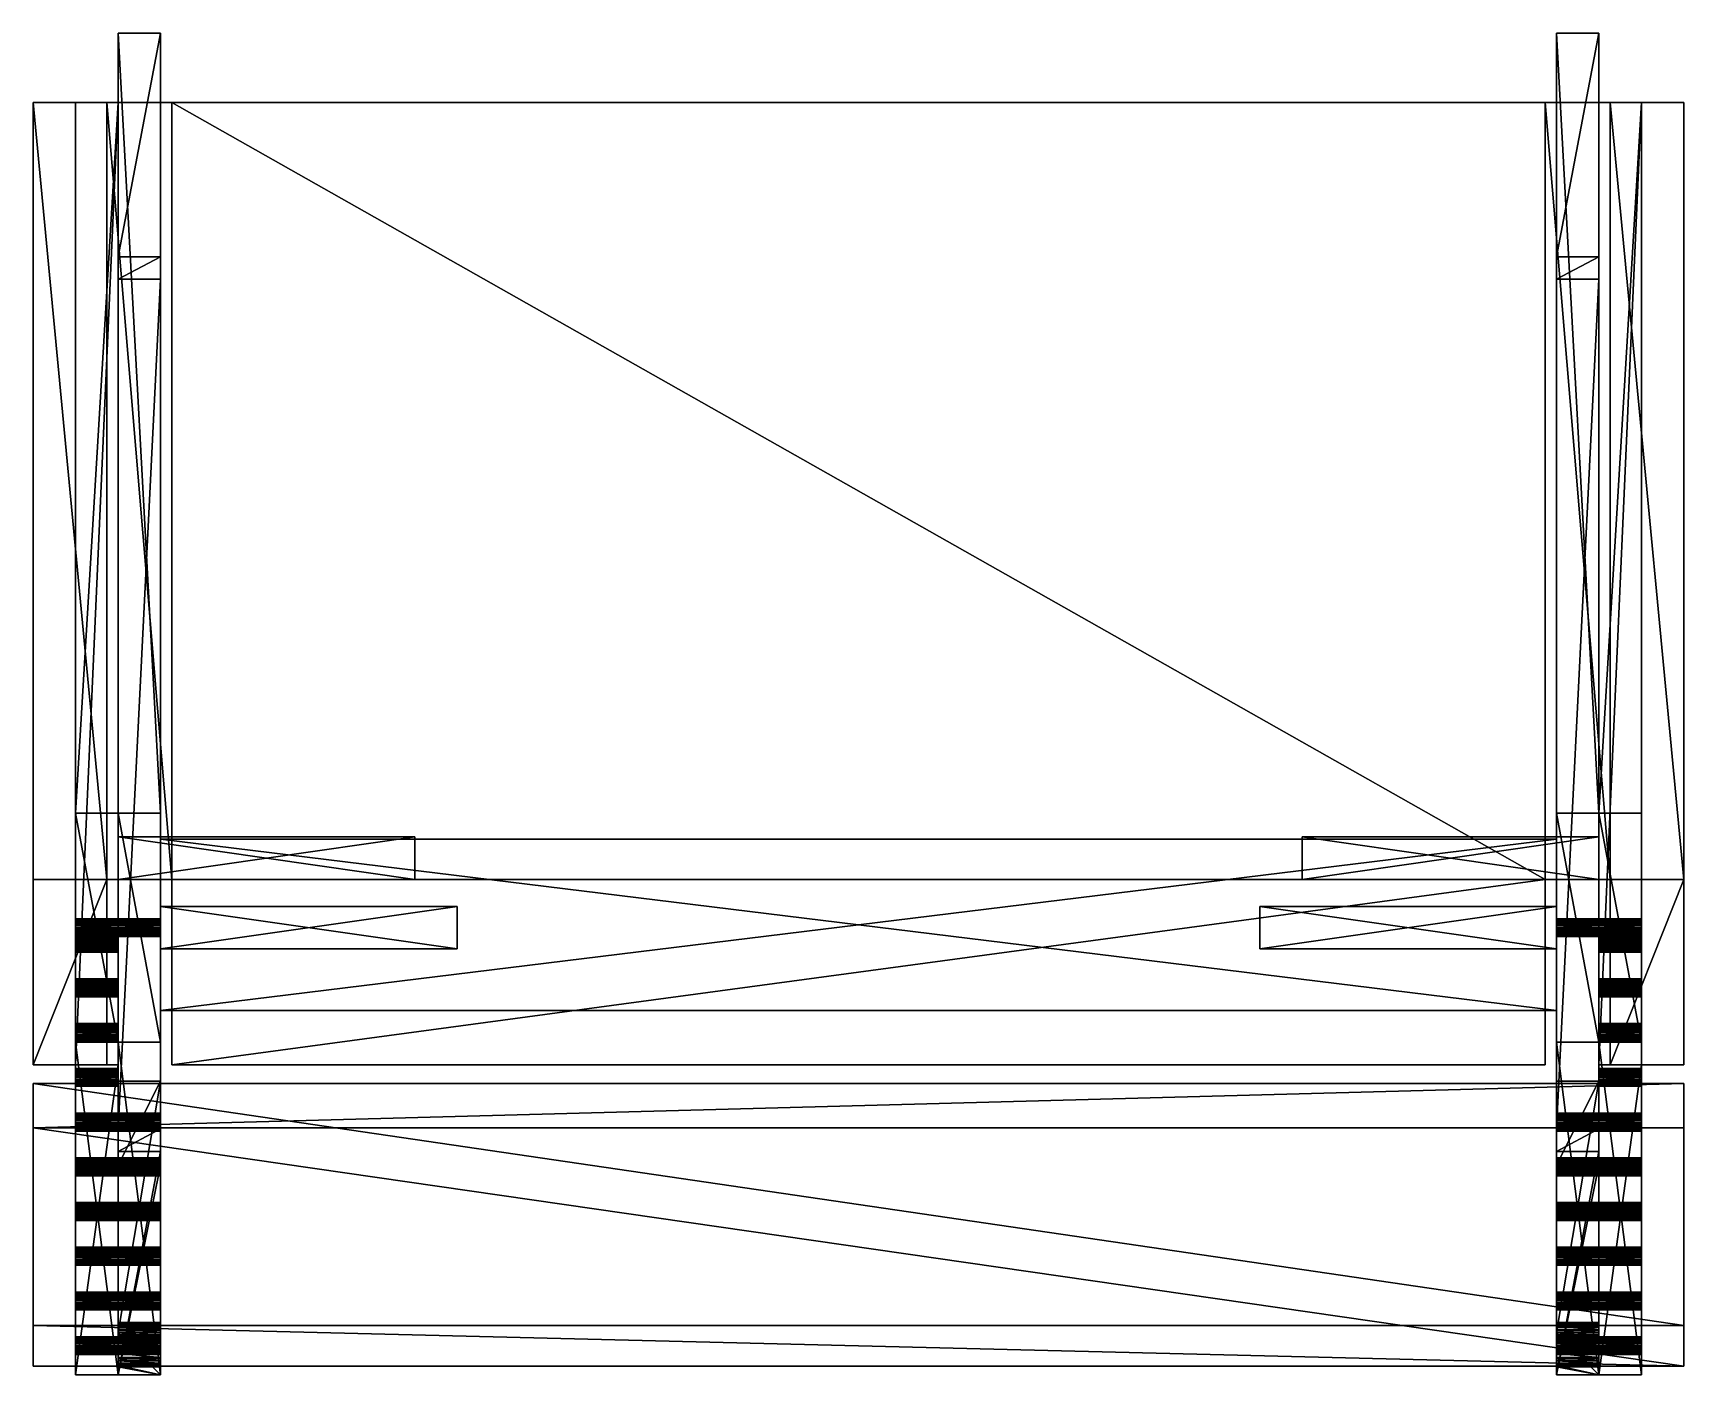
# Model space of a CAD drawing. Header units: centimetres. Extents: x -36.9 to 36.9, y 7.8 to 67.8.
import ezdxf

# ---------------------------------------------------------------- set-up
doc = ezdxf.new("R2010")
doc.units = ezdxf.units.CM
doc.layers.get('0').update_dxf_attribs({"color": 251, "true_color": 0x565656})

msp = doc.modelspace()

# ---------------------------------------------------------------- meshes
at = {"color": 233, "true_color": 0xe0578f}
mesh = msp.add_polyface(dxfattribs=at)
corners = [(-31.2, 67.785, 0), (-31.2, 67.785, 1.9), (-33.1, 67.785, 1.9), (-33.1, 67.785, 0), (-31.2, 32.907, 10.459), (-33.1, 32.907, 10.459), (-31.2, 32.907, 30.613), (-33.1, 32.907, 30.613), (-33.1, 57.785, 0), (-31.2, 57.785, 0), (-33.1, 56.785, 1), (-33.1, 7.785, 1.9), (-33.1, 28.178, 13.163), (-31.2, 28.185, 18.085), (-31.2, 28.178, 18.163), (-31.2, 28.178, 18.007), (-31.2, 28.185, 15.585), (-31.2, 28.178, 15.663), (-31.2, 28.178, 15.507), (-31.2, 28.185, 13.085), (-31.2, 28.178, 13.163), (-31.2, 28.185, 10.585), (-31.2, 28.178, 10.507), (-31.2, 56.785, 1), (-31.2, 27.785, 10.185), (-31.2, 27.707, 10.192), (-31.2, 22.664, 10.459), (-31.2, 28.185, 28.085), (-31.2, 28.178, 28.163), (-31.2, 28.178, 28.007), (-31.2, 28.185, 25.585), (-31.2, 28.178, 25.663), (-31.2, 28.178, 25.507), (-33.1, 18.785, 1), (-31.2, 18.785, 1)]
mesh.append_faces([[corners[k] for k in face] for face in [(7, 12, 5)]], dxfattribs={"vtx0": -1, "vtx1": -1, "color": 233})
mesh.append_faces([[corners[k] for k in face] for face in [(11, 10, 2), (21, 19, 6), (24, 4, 23), (25, 23, 26)]], dxfattribs={"vtx0": -1, "vtx1": -1, "vtx2": -1, "color": 233})
mesh.append_faces([[corners[k] for k in face] for face in [(10, 3, 2), (11, 2, 5), (22, 6, 4), (1, 9, 23)]], dxfattribs={"vtx0": -1, "vtx2": -1, "color": 233})
mesh.append_faces([[corners[k] for k in face] for face in [(13, 14, 6), (15, 13, 6), (16, 17, 6), (18, 16, 6), (19, 20, 6), (22, 21, 6), (4, 1, 23), (25, 24, 23), (27, 28, 6), (29, 27, 6), (30, 31, 6), (32, 30, 6)]], dxfattribs={"vtx1": -1, "vtx2": -1, "color": 233})
mesh.append_faces([[corners[k] for k in face] for face in [(0, 1, 2), (2, 3, 0), (4, 5, 2), (2, 1, 4), (4, 6, 7), (7, 5, 4), (8, 9, 0), (0, 3, 8), (10, 8, 3), (1, 0, 9), (10, 23, 9), (9, 8, 10), (33, 34, 23), (23, 10, 33)]], dxfattribs={"vtx2": -1, "color": 233})
mesh = msp.add_polyface(dxfattribs=at)
corners = [(33.1, 67.785, 0), (33.1, 67.785, 1.9), (31.2, 67.785, 1.9), (31.2, 67.785, 0), (33.1, 32.907, 10.459), (31.2, 32.907, 10.459), (33.1, 32.907, 30.613), (31.2, 32.907, 30.613), (31.2, 57.785, 0), (33.1, 57.785, 0), (31.2, 56.785, 1), (31.2, 7.785, 1.9), (31.2, 28.178, 13.163), (33.1, 28.185, 18.085), (33.1, 28.178, 18.163), (33.1, 28.178, 18.007), (33.1, 28.185, 15.585), (33.1, 28.178, 15.663), (33.1, 28.178, 15.507), (33.1, 28.185, 13.085), (33.1, 28.178, 13.163), (33.1, 28.185, 10.585), (33.1, 28.178, 10.507), (33.1, 56.785, 1), (33.1, 27.785, 10.185), (33.1, 27.707, 10.192), (33.1, 22.664, 10.459), (33.1, 28.185, 28.085), (33.1, 28.178, 28.163), (33.1, 28.178, 28.007), (33.1, 28.185, 25.585), (33.1, 28.178, 25.663), (33.1, 28.178, 25.507), (31.2, 18.785, 1), (33.1, 18.785, 1)]
mesh.append_faces([[corners[k] for k in face] for face in [(7, 12, 5)]], dxfattribs={"vtx0": -1, "vtx1": -1, "color": 233})
mesh.append_faces([[corners[k] for k in face] for face in [(11, 10, 2), (21, 19, 6), (24, 4, 23), (25, 23, 26)]], dxfattribs={"vtx0": -1, "vtx1": -1, "vtx2": -1, "color": 233})
mesh.append_faces([[corners[k] for k in face] for face in [(10, 3, 2), (11, 2, 5), (22, 6, 4), (1, 9, 23)]], dxfattribs={"vtx0": -1, "vtx2": -1, "color": 233})
mesh.append_faces([[corners[k] for k in face] for face in [(13, 14, 6), (15, 13, 6), (16, 17, 6), (18, 16, 6), (19, 20, 6), (22, 21, 6), (4, 1, 23), (25, 24, 23), (27, 28, 6), (29, 27, 6), (30, 31, 6), (32, 30, 6)]], dxfattribs={"vtx1": -1, "vtx2": -1, "color": 233})
mesh.append_faces([[corners[k] for k in face] for face in [(0, 1, 2), (2, 3, 0), (4, 5, 2), (2, 1, 4), (4, 6, 7), (7, 5, 4), (8, 9, 0), (0, 3, 8), (10, 8, 3), (1, 0, 9), (10, 23, 9), (9, 8, 10), (33, 34, 23), (23, 10, 33)]], dxfattribs={"vtx2": -1, "color": 233})
mesh = msp.add_polyface(dxfattribs=at)
corners = [(36.9, 21.646, 40), (36.9, 21.646, 38.1), (36.9, 64.672, 42.5), (36.9, 64.672, 40.6), (-36.9, 21.646, 40), (-36.9, 21.646, 38.1), (-36.9, 64.672, 42.5), (-36.9, 64.672, 40.6), (-33.6, 21.646, 38.1), (-33.6, 21.646, 40), (-33.6, 64.672, 42.5), (-33.6, 64.672, 40.6), (-30.7, 21.646, 40), (-30.7, 64.672, 40.6), (-30.7, 21.646, 38.1), (-30.7, 64.672, 42.5), (30.7, 21.646, 40), (30.7, 64.672, 40.6), (30.7, 21.646, 38.1), (30.7, 64.672, 42.5), (33.6, 21.646, 40), (33.6, 64.672, 40.6), (33.6, 21.646, 38.1), (33.6, 64.672, 42.5), (36.9, 29.944, 40.482), (36.9, 29.944, 38.582), (-36.9, 29.944, 38.582), (-36.9, 29.944, 40.482), (-33.6, 29.944, 40.482), (-33.6, 29.944, 38.582), (-30.7, 29.944, 40.482), (-30.7, 29.944, 38.582), (30.7, 29.944, 40.482), (30.7, 29.944, 38.582), (33.6, 29.944, 40.482), (33.6, 29.944, 38.582)]
mesh.append_faces([[corners[k] for k in face] for face in [(1, 25, 24), (24, 0, 1), (7, 26, 27), (27, 6, 7), (5, 8, 9), (9, 4, 5), (6, 10, 11), (11, 7, 6), (23, 34, 24), (24, 2, 23), (22, 35, 25), (25, 1, 22), (15, 13, 11), (11, 10, 15), (6, 27, 28), (28, 10, 6), (5, 26, 29), (29, 8, 5), (10, 28, 30), (30, 15, 10), (18, 16, 12), (12, 14, 18), (19, 17, 13), (13, 15, 19), (15, 30, 32), (32, 19, 15), (14, 31, 33), (33, 18, 14), (23, 21, 17), (17, 19, 23), (19, 32, 34), (34, 23, 19), (1, 0, 20), (20, 22, 1), (2, 3, 21), (21, 23, 2), (3, 2, 24), (24, 25, 3), (5, 4, 27), (27, 26, 5), (20, 0, 24), (24, 34, 20), (21, 3, 25), (25, 35, 21), (4, 9, 28), (28, 27, 4), (7, 11, 29), (29, 26, 7), (11, 13, 31), (31, 29, 11), (12, 16, 32), (32, 30, 12), (13, 17, 33), (33, 31, 13), (17, 21, 35), (35, 33, 17), (8, 29, 28), (28, 9, 8), (29, 31, 30), (30, 28, 29), (31, 14, 12), (12, 30, 31), (18, 33, 32), (32, 16, 18), (33, 35, 34), (34, 32, 33), (35, 22, 20), (20, 34, 35)]], dxfattribs={"vtx2": -1, "color": 233})
mesh = msp.add_polyface(dxfattribs=at)
corners = [(-33.1, 32.907, 8.275), (-35, 32.907, 8.275), (-35, 32.907, 27.641), (-33.1, 32.907, 27.641), (-33.1, 28.178, 28.163), (-33.1, 28.185, 28.085), (-33.1, 64.672, 38.7), (-33.1, 21.646, 38.1), (-33.1, 27.094, 37.272), (-33.1, 27.172, 37.264), (-33.1, 27.247, 37.241), (-33.1, 27.316, 37.204), (-33.1, 27.316, 36.539), (-33.1, 27.247, 36.502), (-33.1, 27.172, 36.479), (-33.1, 27.094, 36.472), (-33.1, 28.185, 10.585), (-33.1, 28.178, 10.507), (-33.1, 28.178, 10.663), (-33.1, 28.185, 18.085), (-33.1, 28.185, 13.085), (-33.1, 28.185, 23.085), (-33.1, 28.178, 23.163), (-33.1, 28.178, 28.007), (-33.1, 28.178, 25.663), (-33.1, 28.185, 25.585), (-33.1, 28.155, 23.238), (-35, 28.185, 13.085), (-35, 28.185, 15.585), (-35, 28.178, 13.007), (-35, 28.155, 12.932), (-35, 28.155, 10.432), (-35, 28.178, 10.507), (-35, 28.185, 10.585), (-35, 28.178, 10.663), (-35, 28.155, 10.738), (-35, 27.172, 37.264), (-35, 21.646, 38.1), (-35, 64.672, 38.7), (-35, 27.247, 37.241), (-35, 27.172, 36.479), (-35, 27.247, 36.502), (-35, 27.094, 36.472), (-35, 28.178, 28.007), (-35, 28.185, 28.085), (-35, 28.178, 25.507), (-35, 28.185, 25.585), (-35, 28.178, 25.663), (-35, 28.185, 23.085), (-35, 28.178, 23.163), (-35, 28.178, 23.007), (-35, 28.178, 15.663), (-35, 28.185, 18.085), (-35, 28.185, 20.585), (-35, 28.178, 20.663), (-33.1, 64.672, 40.6)]
mesh.append_faces([[corners[k] for k in face] for face in [(6, 7, 8), (19, 20, 0), (21, 19, 0), (26, 0, 25), (27, 28, 2), (36, 37, 38), (2, 51, 52), (2, 52, 53)]], dxfattribs={"vtx0": -1, "vtx1": -1, "vtx2": -1, "color": 233})
mesh.append_faces([[corners[k] for k in face] for face in [(6, 8, 9), (6, 9, 10), (6, 10, 11), (6, 12, 13), (6, 13, 14), (6, 14, 15), (0, 5, 23), (0, 24, 25), (30, 2, 1), (1, 31, 32), (1, 32, 33), (1, 33, 34), (1, 34, 35), (2, 45, 46), (2, 46, 47), (2, 48, 49), (2, 28, 51), (2, 53, 54)]], dxfattribs={"vtx0": -1, "vtx2": -1, "color": 233})
mesh.append_faces([[corners[k] for k in face] for face in [(4, 5, 3), (16, 17, 0), (18, 16, 0), (22, 21, 0), (0, 3, 5), (29, 27, 2), (30, 29, 2), (39, 36, 38), (40, 41, 38), (42, 40, 38), (43, 44, 2), (50, 48, 2)]], dxfattribs={"vtx1": -1, "vtx2": -1, "color": 233})
mesh.append_faces([[corners[k] for k in face] for face in [(0, 1, 2), (2, 3, 0), (37, 7, 55)]], dxfattribs={"vtx2": -1, "color": 233})
mesh = msp.add_polyface(dxfattribs=at)
corners = [(-35, 64.672, 40.6), (-33.1, 64.672, 40.6), (-33.1, 64.672, 38.7), (-35, 64.672, 38.7), (-33.1, 32.907, 27.641), (-35, 32.907, 27.641), (-33.1, 21.646, 38.1), (-33.1, 27.316, 37.204), (-33.1, 27.377, 37.155), (-33.1, 27.427, 37.094), (-33.1, 27.464, 37.025), (-33.1, 27.486, 36.95), (-33.1, 27.494, 36.872), (-33.1, 27.486, 36.794), (-33.1, 27.464, 36.719), (-33.1, 27.427, 36.649), (-33.1, 27.377, 36.589), (-33.1, 27.316, 36.539), (-33.1, 27.094, 36.472), (-35, 21.646, 38.1), (-35, 27.316, 37.204), (-35, 27.247, 37.241), (-35, 27.377, 37.155), (-35, 27.427, 37.094), (-35, 27.464, 37.025), (-35, 27.486, 36.95), (-35, 27.494, 36.872), (-35, 27.486, 36.794), (-35, 27.464, 36.719), (-35, 27.427, 36.649), (-35, 27.377, 36.589), (-35, 27.316, 36.539), (-35, 27.247, 36.502), (-35, 28.185, 28.085), (-35, 28.178, 28.163), (-35, 28.155, 28.238), (-35, 28.118, 28.307), (-35, 28.068, 28.368), (-35, 28.008, 28.417), (-35, 27.938, 28.454), (-35, 27.863, 28.477), (-35, 27.785, 28.485), (-35, 27.707, 28.477), (-35, 27.094, 36.472)]
mesh.append_faces([[corners[k] for k in face] for face in [(43, 3, 42)]], dxfattribs={"vtx0": -1, "vtx1": -1, "vtx2": -1, "color": 233})
mesh.append_faces([[corners[k] for k in face] for face in [(2, 7, 8), (2, 8, 9), (2, 9, 10), (2, 10, 11), (2, 11, 12), (2, 12, 13), (2, 13, 14), (2, 14, 15), (2, 15, 16), (2, 16, 17), (3, 33, 34), (3, 34, 35), (3, 35, 36), (3, 36, 37), (3, 37, 38), (3, 38, 39), (3, 39, 40), (3, 40, 41), (3, 41, 42)]], dxfattribs={"vtx0": -1, "vtx2": -1, "color": 233})
mesh.append_faces([[corners[k] for k in face] for face in [(4, 2, 18), (20, 21, 3), (22, 20, 3), (23, 22, 3), (24, 23, 3), (25, 24, 3), (26, 25, 3), (27, 26, 3), (28, 27, 3), (29, 28, 3), (30, 29, 3), (31, 30, 3), (32, 31, 3), (3, 5, 33)]], dxfattribs={"vtx1": -1, "vtx2": -1, "color": 233})
mesh.append_faces([[corners[k] for k in face] for face in [(0, 1, 2), (2, 3, 0), (2, 4, 5), (5, 3, 2), (2, 1, 6), (19, 0, 3), (1, 0, 19)]], dxfattribs={"vtx2": -1, "color": 233})
mesh = msp.add_polyface(dxfattribs=at)
corners = [(35, 32.907, 8.275), (33.1, 32.907, 8.275), (33.1, 32.907, 27.641), (35, 32.907, 27.641), (35, 28.178, 28.163), (35, 28.185, 28.085), (35, 64.672, 38.7), (35, 21.646, 38.1), (35, 27.094, 37.272), (35, 27.172, 37.264), (35, 27.247, 37.241), (35, 27.316, 37.204), (35, 27.316, 36.539), (35, 27.247, 36.502), (35, 27.172, 36.479), (35, 27.094, 36.472), (35, 28.185, 10.585), (35, 28.178, 10.507), (35, 28.178, 10.663), (35, 28.185, 18.085), (35, 28.185, 13.085), (35, 28.185, 23.085), (35, 28.178, 23.163), (35, 28.178, 28.007), (35, 28.178, 25.663), (35, 28.185, 25.585), (35, 28.155, 23.238), (33.1, 28.185, 13.085), (33.1, 28.185, 15.585), (33.1, 28.178, 13.007), (33.1, 28.155, 12.932), (33.1, 28.155, 10.432), (33.1, 28.178, 10.507), (33.1, 28.185, 10.585), (33.1, 28.178, 10.663), (33.1, 28.155, 10.738), (33.1, 27.172, 37.264), (33.1, 21.646, 38.1), (33.1, 64.672, 38.7), (33.1, 27.247, 37.241), (33.1, 27.172, 36.479), (33.1, 27.247, 36.502), (33.1, 27.094, 36.472), (33.1, 28.178, 28.007), (33.1, 28.185, 28.085), (33.1, 28.178, 25.507), (33.1, 28.185, 25.585), (33.1, 28.178, 25.663), (33.1, 28.185, 23.085), (33.1, 28.178, 23.163), (33.1, 28.178, 23.007), (33.1, 28.178, 15.663), (33.1, 28.185, 18.085), (33.1, 28.185, 20.585), (33.1, 28.178, 20.663), (35, 64.672, 40.6)]
mesh.append_faces([[corners[k] for k in face] for face in [(6, 7, 8), (19, 20, 0), (21, 19, 0), (26, 0, 25), (27, 28, 2), (36, 37, 38), (2, 51, 52), (2, 52, 53)]], dxfattribs={"vtx0": -1, "vtx1": -1, "vtx2": -1, "color": 233})
mesh.append_faces([[corners[k] for k in face] for face in [(6, 8, 9), (6, 9, 10), (6, 10, 11), (6, 12, 13), (6, 13, 14), (6, 14, 15), (0, 5, 23), (0, 24, 25), (30, 2, 1), (1, 31, 32), (1, 32, 33), (1, 33, 34), (1, 34, 35), (2, 45, 46), (2, 46, 47), (2, 48, 49), (2, 28, 51), (2, 53, 54)]], dxfattribs={"vtx0": -1, "vtx2": -1, "color": 233})
mesh.append_faces([[corners[k] for k in face] for face in [(4, 5, 3), (16, 17, 0), (18, 16, 0), (22, 21, 0), (0, 3, 5), (29, 27, 2), (30, 29, 2), (39, 36, 38), (40, 41, 38), (42, 40, 38), (43, 44, 2), (50, 48, 2)]], dxfattribs={"vtx1": -1, "vtx2": -1, "color": 233})
mesh.append_faces([[corners[k] for k in face] for face in [(0, 1, 2), (2, 3, 0), (37, 7, 55)]], dxfattribs={"vtx2": -1, "color": 233})
mesh = msp.add_polyface(dxfattribs=at)
corners = [(33.1, 64.672, 40.6), (35, 64.672, 40.6), (35, 64.672, 38.7), (33.1, 64.672, 38.7), (35, 32.907, 27.641), (33.1, 32.907, 27.641), (35, 21.646, 38.1), (35, 27.316, 37.204), (35, 27.377, 37.155), (35, 27.427, 37.094), (35, 27.464, 37.025), (35, 27.486, 36.95), (35, 27.494, 36.872), (35, 27.486, 36.794), (35, 27.464, 36.719), (35, 27.427, 36.649), (35, 27.377, 36.589), (35, 27.316, 36.539), (35, 27.094, 36.472), (33.1, 21.646, 38.1), (33.1, 27.316, 37.204), (33.1, 27.247, 37.241), (33.1, 27.377, 37.155), (33.1, 27.427, 37.094), (33.1, 27.464, 37.025), (33.1, 27.486, 36.95), (33.1, 27.494, 36.872), (33.1, 27.486, 36.794), (33.1, 27.464, 36.719), (33.1, 27.427, 36.649), (33.1, 27.377, 36.589), (33.1, 27.316, 36.539), (33.1, 27.247, 36.502), (33.1, 28.185, 28.085), (33.1, 28.178, 28.163), (33.1, 28.155, 28.238), (33.1, 28.118, 28.307), (33.1, 28.068, 28.368), (33.1, 28.008, 28.417), (33.1, 27.938, 28.454), (33.1, 27.863, 28.477), (33.1, 27.785, 28.485), (33.1, 27.707, 28.477), (33.1, 27.094, 36.472)]
mesh.append_faces([[corners[k] for k in face] for face in [(43, 3, 42)]], dxfattribs={"vtx0": -1, "vtx1": -1, "vtx2": -1, "color": 233})
mesh.append_faces([[corners[k] for k in face] for face in [(2, 7, 8), (2, 8, 9), (2, 9, 10), (2, 10, 11), (2, 11, 12), (2, 12, 13), (2, 13, 14), (2, 14, 15), (2, 15, 16), (2, 16, 17), (3, 33, 34), (3, 34, 35), (3, 35, 36), (3, 36, 37), (3, 37, 38), (3, 38, 39), (3, 39, 40), (3, 40, 41), (3, 41, 42)]], dxfattribs={"vtx0": -1, "vtx2": -1, "color": 233})
mesh.append_faces([[corners[k] for k in face] for face in [(4, 2, 18), (20, 21, 3), (22, 20, 3), (23, 22, 3), (24, 23, 3), (25, 24, 3), (26, 25, 3), (27, 26, 3), (28, 27, 3), (29, 28, 3), (30, 29, 3), (31, 30, 3), (32, 31, 3), (3, 5, 33)]], dxfattribs={"vtx1": -1, "vtx2": -1, "color": 233})
mesh.append_faces([[corners[k] for k in face] for face in [(0, 1, 2), (2, 3, 0), (2, 4, 5), (5, 3, 2), (2, 1, 6), (19, 0, 3), (1, 0, 19)]], dxfattribs={"vtx2": -1, "color": 233})
mesh = msp.add_polyface(dxfattribs=at)
corners = [(-33.1, 28.178, 13.007), (-33.1, 27.938, 10.954), (-33.1, 28.008, 10.917), (-33.1, 28.185, 13.085), (-33.1, 27.863, 10.977), (-33.1, 27.785, 10.985), (-33.1, 27.707, 10.977), (-33.1, 27.632, 10.954), (-33.1, 27.563, 10.917), (-33.1, 28.155, 12.932), (-33.1, 27.416, 10.738), (-33.1, 28.118, 12.863), (-33.1, 28.068, 12.802), (-33.1, 28.008, 12.752), (-33.1, 27.563, 13.417), (-33.1, 28.155, 15.432), (-33.1, 28.118, 15.363), (-33.1, 28.068, 15.302), (-33.1, 27.503, 15.868), (-33.1, 28.155, 17.932), (-33.1, 28.118, 17.863), (-33.1, 27.453, 18.307), (-33.1, 28.155, 20.432), (-33.1, 28.118, 20.363), (-33.1, 32.907, 30.613), (-33.1, 22.664, 30.613), (-33.1, 27.938, 28.454), (-33.1, 27.416, 25.738), (-33.1, 28.155, 27.932), (-33.1, 28.118, 27.863), (-33.1, 28.068, 27.802), (-33.1, 28.008, 27.752), (-33.1, 7.785, 1.9), (-33.1, 18.785, 1), (-33.1, 56.785, 1), (-33.1, 28.155, 10.738), (-33.1, 28.118, 10.807), (-33.1, 28.068, 10.868), (-33.1, 27.785, 10.185), (-33.1, 27.863, 10.192), (-33.1, 27.938, 10.215), (-33.1, 28.008, 10.252), (-33.1, 28.068, 10.302), (-33.1, 28.118, 10.363), (-33.1, 28.155, 10.432), (-33.1, 28.185, 10.585), (-33.1, 27.385, 10.585)]
mesh.append_faces([[corners[k] for k in face] for face in [(37, 1, 5), (38, 40, 42), (42, 44, 45), (38, 42, 45), (46, 38, 45), (5, 46, 45), (37, 5, 45), (35, 37, 45)]], dxfattribs={"vtx0": -1, "vtx1": -1, "vtx2": -1, "color": 233})
mesh.append_faces([[corners[k] for k in face] for face in [(0, 1, 2), (8, 0, 9), (10, 9, 11), (10, 11, 12), (10, 12, 13), (14, 15, 16), (14, 16, 17), (18, 19, 20), (21, 22, 23), (27, 28, 29), (27, 29, 30), (27, 30, 31), (32, 33, 34)]], dxfattribs={"vtx0": -1, "vtx2": -1, "color": 233})
mesh.append_faces([[corners[k] for k in face] for face in [(3, 0, 2), (4, 1, 0), (5, 4, 0), (6, 5, 0), (7, 6, 0), (8, 7, 0), (24, 25, 26)]], dxfattribs={"vtx1": -1, "vtx2": -1, "color": 233})
mesh.append_faces([[corners[k] for k in face] for face in [(35, 36, 37), (37, 2, 1), (1, 4, 5), (38, 39, 40), (40, 41, 42), (42, 43, 44)]], dxfattribs={"vtx2": -1, "color": 233})
mesh = msp.add_polyface(dxfattribs=at)
corners = [(-33.1, 32.907, 30.613), (-31.2, 32.907, 30.613), (-31.2, 22.664, 30.613), (-33.1, 28.185, 28.085), (-31.2, 28.185, 28.085), (-31.2, 28.178, 28.007), (-33.1, 28.178, 28.163), (-33.1, 28.185, 25.585), (-31.2, 28.185, 25.585), (-31.2, 28.178, 25.507), (-33.1, 28.185, 23.085), (-31.2, 28.185, 23.085), (-31.2, 28.178, 23.007), (-33.1, 28.185, 20.585), (-31.2, 28.185, 20.585), (-31.2, 28.178, 20.507), (-33.1, 28.178, 20.663), (-33.1, 28.185, 18.085), (-31.2, 28.185, 18.085), (-31.2, 28.178, 18.007), (-33.1, 28.178, 18.163), (-33.1, 28.178, 15.507), (-33.1, 28.185, 15.585), (-31.2, 28.185, 15.585), (-33.1, 28.178, 15.663), (-31.2, 28.178, 15.663), (-33.1, 28.178, 13.007), (-33.1, 28.185, 13.085), (-31.2, 28.185, 13.085), (-31.2, 28.178, 13.007), (-33.1, 28.178, 13.163), (-31.2, 28.178, 13.163), (-31.2, 28.185, 10.585), (-31.2, 28.178, 10.663), (-31.2, 28.008, 10.252), (-31.2, 28.068, 10.302), (-31.2, 32.907, 10.459), (-31.2, 27.938, 10.215), (-31.2, 27.863, 10.192), (-31.2, 27.785, 10.185), (-31.2, 56.785, 1), (-31.2, 7.785, 1.9), (-31.2, 22.664, 10.459), (-31.2, 28.008, 28.417), (-31.2, 27.938, 28.454), (-31.2, 28.008, 25.917), (-31.2, 27.938, 25.954), (-31.2, 27.863, 25.977), (-31.2, 27.785, 25.985), (-31.2, 27.707, 25.977), (-31.2, 27.632, 25.954), (-31.2, 27.563, 25.917), (-31.2, 27.503, 25.868), (-31.2, 28.008, 27.752), (-31.2, 28.008, 23.417), (-31.2, 27.938, 23.454), (-31.2, 28.068, 25.302), (-31.2, 28.178, 10.507)]
mesh.append_faces([[corners[k] for k in face] for face in [(53, 1, 52), (56, 1, 55)]], dxfattribs={"vtx0": -1, "vtx1": -1, "vtx2": -1, "color": 233})
mesh.append_faces([[corners[k] for k in face] for face in [(32, 29, 28), (40, 41, 42), (1, 45, 46), (1, 46, 47), (1, 47, 48), (1, 48, 49), (1, 49, 50), (1, 50, 51), (1, 51, 52), (1, 54, 55)]], dxfattribs={"vtx0": -1, "vtx2": -1, "color": 233})
mesh.append_faces([[corners[k] for k in face] for face in [(32, 33, 29), (34, 35, 36), (37, 34, 36), (38, 37, 36), (39, 38, 36), (43, 44, 1)]], dxfattribs={"vtx1": -1, "vtx2": -1, "color": 233})
mesh.append_faces([[corners[k] for k in face] for face in [(0, 1, 2), (3, 4, 5), (4, 3, 6), (7, 8, 9), (10, 11, 12), (13, 14, 15), (14, 13, 16), (17, 18, 19), (18, 17, 20), (21, 22, 23), (22, 24, 25), (25, 23, 22), (26, 27, 28), (28, 29, 26), (27, 30, 31), (31, 28, 27), (33, 32, 57)]], dxfattribs={"vtx2": -1, "color": 233})
mesh = msp.add_polyface(dxfattribs=at)
corners = [(-31.2, 27.863, 22.692), (-31.2, 27.938, 22.715), (-31.2, 28.008, 20.917), (-31.2, 27.863, 20.192), (-31.2, 27.938, 20.215), (-31.2, 28.068, 18.368), (-31.2, 27.785, 20.185), (-31.2, 27.707, 20.192), (-31.2, 27.632, 20.215), (-31.2, 27.416, 20.432), (-31.2, 28.008, 18.417), (-31.2, 27.393, 20.507), (-31.2, 27.938, 18.454), (-31.2, 27.785, 17.685), (-31.2, 27.863, 17.692), (-31.2, 28.068, 15.868), (-31.2, 27.707, 17.692), (-31.2, 27.632, 17.715), (-31.2, 27.416, 17.932), (-31.2, 28.008, 15.917), (-31.2, 27.393, 18.007), (-31.2, 27.938, 15.954), (-31.2, 27.785, 15.185), (-31.2, 27.863, 15.192), (-31.2, 28.068, 13.368), (-31.2, 27.707, 15.192), (-31.2, 27.632, 15.215), (-31.2, 27.416, 15.432), (-31.2, 28.008, 13.417), (-31.2, 27.863, 12.692), (-31.2, 27.938, 12.715), (-31.2, 27.938, 10.954), (-31.2, 27.785, 12.685), (-31.2, 27.707, 12.692), (-31.2, 56.785, 1), (-31.2, 18.785, 1), (-31.2, 7.785, 1.9), (-31.2, 27.938, 28.454), (-31.2, 22.664, 30.613), (-31.2, 32.907, 30.613), (-31.2, 27.863, 25.192), (-31.2, 27.938, 25.215), (-31.2, 27.938, 23.454), (-31.2, 27.785, 25.185), (-31.2, 27.707, 25.192), (-31.2, 27.938, 20.954), (-31.2, 27.393, 23.007), (-31.2, 27.632, 22.715), (-31.2, 27.707, 22.692), (-31.2, 27.785, 22.685), (-31.2, 27.707, 10.977), (-31.2, 27.785, 10.985), (-31.2, 27.863, 10.977), (-31.2, 28.008, 10.917), (-31.2, 28.008, 10.252), (-31.2, 27.938, 10.215), (-31.2, 27.863, 10.192), (-31.2, 27.785, 10.185), (-31.2, 27.707, 10.192), (-31.2, 28.178, 10.663), (-31.2, 27.393, 10.507)]
mesh.append_faces([[corners[k] for k in face] for face in [(0, 2, 49)]], dxfattribs={"vtx0": -1, "vtx1": -1, "color": 233})
mesh.append_faces([[corners[k] for k in face] for face in [(50, 52, 53), (59, 56, 60)]], dxfattribs={"vtx0": -1, "vtx1": -1, "vtx2": -1, "color": 233})
mesh.append_faces([[corners[k] for k in face] for face in [(9, 5, 10), (11, 10, 12), (18, 15, 19), (20, 19, 21), (27, 24, 28), (37, 38, 39), (2, 47, 48), (2, 48, 49)]], dxfattribs={"vtx0": -1, "vtx2": -1, "color": 233})
mesh.append_faces([[corners[k] for k in face] for face in [(0, 1, 2), (3, 4, 5), (6, 3, 5), (7, 6, 5), (8, 7, 5), (13, 14, 15), (16, 13, 15), (17, 16, 15), (22, 23, 24), (25, 22, 24), (26, 25, 24), (29, 30, 31), (32, 29, 31), (33, 32, 31), (34, 35, 36), (40, 41, 42), (43, 40, 42), (44, 43, 42), (2, 45, 46)]], dxfattribs={"vtx1": -1, "vtx2": -1, "color": 233})
mesh.append_faces([[corners[k] for k in face] for face in [(50, 51, 52), (52, 31, 53), (54, 55, 56), (56, 57, 58)]], dxfattribs={"vtx2": -1, "color": 233})
mesh = msp.add_polyface(dxfattribs=at)
corners = [(31.2, 28.178, 13.007), (31.2, 27.938, 10.954), (31.2, 28.008, 10.917), (31.2, 28.185, 13.085), (31.2, 27.863, 10.977), (31.2, 27.785, 10.985), (31.2, 27.707, 10.977), (31.2, 27.632, 10.954), (31.2, 27.563, 10.917), (31.2, 28.155, 12.932), (31.2, 27.416, 10.738), (31.2, 28.118, 12.863), (31.2, 28.068, 12.802), (31.2, 28.008, 12.752), (31.2, 27.563, 13.417), (31.2, 28.155, 15.432), (31.2, 28.118, 15.363), (31.2, 28.068, 15.302), (31.2, 27.503, 15.868), (31.2, 28.155, 17.932), (31.2, 28.118, 17.863), (31.2, 27.453, 18.307), (31.2, 28.155, 20.432), (31.2, 28.118, 20.363), (31.2, 32.907, 30.613), (31.2, 22.664, 30.613), (31.2, 27.938, 28.454), (31.2, 27.416, 25.738), (31.2, 28.155, 27.932), (31.2, 28.118, 27.863), (31.2, 28.068, 27.802), (31.2, 28.008, 27.752), (31.2, 7.785, 1.9), (31.2, 18.785, 1), (31.2, 56.785, 1), (31.2, 28.155, 10.738), (31.2, 28.118, 10.807), (31.2, 28.068, 10.868), (31.2, 27.785, 10.185), (31.2, 27.863, 10.192), (31.2, 27.938, 10.215), (31.2, 28.008, 10.252), (31.2, 28.068, 10.302), (31.2, 28.118, 10.363), (31.2, 28.155, 10.432), (31.2, 28.185, 10.585), (31.2, 27.385, 10.585)]
mesh.append_faces([[corners[k] for k in face] for face in [(37, 1, 5), (38, 40, 42), (42, 44, 45), (38, 42, 45), (46, 38, 45), (5, 46, 45), (37, 5, 45), (35, 37, 45)]], dxfattribs={"vtx0": -1, "vtx1": -1, "vtx2": -1, "color": 233})
mesh.append_faces([[corners[k] for k in face] for face in [(0, 1, 2), (8, 0, 9), (10, 9, 11), (10, 11, 12), (10, 12, 13), (14, 15, 16), (14, 16, 17), (18, 19, 20), (21, 22, 23), (27, 28, 29), (27, 29, 30), (27, 30, 31), (32, 33, 34)]], dxfattribs={"vtx0": -1, "vtx2": -1, "color": 233})
mesh.append_faces([[corners[k] for k in face] for face in [(3, 0, 2), (4, 1, 0), (5, 4, 0), (6, 5, 0), (7, 6, 0), (8, 7, 0), (24, 25, 26)]], dxfattribs={"vtx1": -1, "vtx2": -1, "color": 233})
mesh.append_faces([[corners[k] for k in face] for face in [(35, 36, 37), (37, 2, 1), (1, 4, 5), (38, 39, 40), (40, 41, 42), (42, 43, 44)]], dxfattribs={"vtx2": -1, "color": 233})
mesh = msp.add_polyface(dxfattribs=at)
corners = [(31.2, 32.907, 30.613), (33.1, 32.907, 30.613), (33.1, 22.664, 30.613), (31.2, 28.185, 28.085), (33.1, 28.185, 28.085), (33.1, 28.178, 28.007), (31.2, 28.178, 28.163), (31.2, 28.185, 25.585), (33.1, 28.185, 25.585), (33.1, 28.178, 25.507), (31.2, 28.185, 23.085), (33.1, 28.185, 23.085), (33.1, 28.178, 23.007), (31.2, 28.185, 20.585), (33.1, 28.185, 20.585), (33.1, 28.178, 20.507), (31.2, 28.178, 20.663), (31.2, 28.185, 18.085), (33.1, 28.185, 18.085), (33.1, 28.178, 18.007), (31.2, 28.178, 18.163), (31.2, 28.178, 15.507), (31.2, 28.185, 15.585), (33.1, 28.185, 15.585), (31.2, 28.178, 15.663), (33.1, 28.178, 15.663), (31.2, 28.178, 13.007), (31.2, 28.185, 13.085), (33.1, 28.185, 13.085), (33.1, 28.178, 13.007), (31.2, 28.178, 13.163), (33.1, 28.178, 13.163), (33.1, 28.185, 10.585), (33.1, 28.178, 10.663), (33.1, 28.008, 10.252), (33.1, 28.068, 10.302), (33.1, 32.907, 10.459), (33.1, 27.938, 10.215), (33.1, 27.863, 10.192), (33.1, 27.785, 10.185), (33.1, 56.785, 1), (33.1, 7.785, 1.9), (33.1, 22.664, 10.459), (33.1, 28.008, 28.417), (33.1, 27.938, 28.454), (33.1, 28.008, 25.917), (33.1, 27.938, 25.954), (33.1, 27.863, 25.977), (33.1, 27.785, 25.985), (33.1, 27.707, 25.977), (33.1, 27.632, 25.954), (33.1, 27.563, 25.917), (33.1, 27.503, 25.868), (33.1, 28.008, 27.752), (33.1, 28.008, 23.417), (33.1, 27.938, 23.454), (33.1, 28.068, 25.302), (33.1, 28.178, 10.507)]
mesh.append_faces([[corners[k] for k in face] for face in [(53, 1, 52), (56, 1, 55)]], dxfattribs={"vtx0": -1, "vtx1": -1, "vtx2": -1, "color": 233})
mesh.append_faces([[corners[k] for k in face] for face in [(32, 29, 28), (40, 41, 42), (1, 45, 46), (1, 46, 47), (1, 47, 48), (1, 48, 49), (1, 49, 50), (1, 50, 51), (1, 51, 52), (1, 54, 55)]], dxfattribs={"vtx0": -1, "vtx2": -1, "color": 233})
mesh.append_faces([[corners[k] for k in face] for face in [(32, 33, 29), (34, 35, 36), (37, 34, 36), (38, 37, 36), (39, 38, 36), (43, 44, 1)]], dxfattribs={"vtx1": -1, "vtx2": -1, "color": 233})
mesh.append_faces([[corners[k] for k in face] for face in [(0, 1, 2), (3, 4, 5), (4, 3, 6), (7, 8, 9), (10, 11, 12), (13, 14, 15), (14, 13, 16), (17, 18, 19), (18, 17, 20), (21, 22, 23), (22, 24, 25), (25, 23, 22), (26, 27, 28), (28, 29, 26), (27, 30, 31), (31, 28, 27), (33, 32, 57)]], dxfattribs={"vtx2": -1, "color": 233})
mesh = msp.add_polyface(dxfattribs=at)
corners = [(33.1, 27.863, 22.692), (33.1, 27.938, 22.715), (33.1, 28.008, 20.917), (33.1, 27.863, 20.192), (33.1, 27.938, 20.215), (33.1, 28.068, 18.368), (33.1, 27.785, 20.185), (33.1, 27.707, 20.192), (33.1, 27.632, 20.215), (33.1, 27.416, 20.432), (33.1, 28.008, 18.417), (33.1, 27.393, 20.507), (33.1, 27.938, 18.454), (33.1, 27.785, 17.685), (33.1, 27.863, 17.692), (33.1, 28.068, 15.868), (33.1, 27.707, 17.692), (33.1, 27.632, 17.715), (33.1, 27.416, 17.932), (33.1, 28.008, 15.917), (33.1, 27.393, 18.007), (33.1, 27.938, 15.954), (33.1, 27.785, 15.185), (33.1, 27.863, 15.192), (33.1, 28.068, 13.368), (33.1, 27.707, 15.192), (33.1, 27.632, 15.215), (33.1, 27.416, 15.432), (33.1, 28.008, 13.417), (33.1, 27.863, 12.692), (33.1, 27.938, 12.715), (33.1, 27.938, 10.954), (33.1, 27.785, 12.685), (33.1, 27.707, 12.692), (33.1, 56.785, 1), (33.1, 18.785, 1), (33.1, 7.785, 1.9), (33.1, 27.938, 28.454), (33.1, 22.664, 30.613), (33.1, 32.907, 30.613), (33.1, 27.863, 25.192), (33.1, 27.938, 25.215), (33.1, 27.938, 23.454), (33.1, 27.785, 25.185), (33.1, 27.707, 25.192), (33.1, 27.938, 20.954), (33.1, 27.393, 23.007), (33.1, 27.632, 22.715), (33.1, 27.707, 22.692), (33.1, 27.785, 22.685), (33.1, 27.707, 10.977), (33.1, 27.785, 10.985), (33.1, 27.863, 10.977), (33.1, 28.008, 10.917), (33.1, 28.008, 10.252), (33.1, 27.938, 10.215), (33.1, 27.863, 10.192), (33.1, 27.785, 10.185), (33.1, 27.707, 10.192), (33.1, 28.178, 10.663), (33.1, 27.393, 10.507)]
mesh.append_faces([[corners[k] for k in face] for face in [(0, 2, 49)]], dxfattribs={"vtx0": -1, "vtx1": -1, "color": 233})
mesh.append_faces([[corners[k] for k in face] for face in [(50, 52, 53), (59, 56, 60)]], dxfattribs={"vtx0": -1, "vtx1": -1, "vtx2": -1, "color": 233})
mesh.append_faces([[corners[k] for k in face] for face in [(9, 5, 10), (11, 10, 12), (18, 15, 19), (20, 19, 21), (27, 24, 28), (37, 38, 39), (2, 47, 48), (2, 48, 49)]], dxfattribs={"vtx0": -1, "vtx2": -1, "color": 233})
mesh.append_faces([[corners[k] for k in face] for face in [(0, 1, 2), (3, 4, 5), (6, 3, 5), (7, 6, 5), (8, 7, 5), (13, 14, 15), (16, 13, 15), (17, 16, 15), (22, 23, 24), (25, 22, 24), (26, 25, 24), (29, 30, 31), (32, 29, 31), (33, 32, 31), (34, 35, 36), (40, 41, 42), (43, 40, 42), (44, 43, 42), (2, 45, 46)]], dxfattribs={"vtx1": -1, "vtx2": -1, "color": 233})
mesh.append_faces([[corners[k] for k in face] for face in [(50, 51, 52), (52, 31, 53), (54, 55, 56), (56, 57, 58)]], dxfattribs={"vtx2": -1, "color": 233})
mesh = msp.add_polyface(dxfattribs=at)
corners = [(-33.1, 22.664, 8.275), (-35, 22.664, 8.275), (-35, 32.907, 8.275), (-35, 26.872, 37.204), (-35, 26.941, 37.241), (-33.1, 26.941, 37.241), (-35, 26.811, 37.155), (-33.1, 26.872, 37.204), (-35, 26.761, 37.094), (-33.1, 26.811, 37.155), (-35, 26.724, 37.025), (-33.1, 26.761, 37.094), (-35, 26.702, 36.95), (-33.1, 26.724, 37.025), (-35, 26.694, 36.872), (-33.1, 26.702, 36.95), (-33.1, 26.702, 36.794), (-35, 26.702, 36.794), (-33.1, 26.724, 36.719), (-35, 26.724, 36.719), (-33.1, 26.761, 36.649), (-35, 26.761, 36.649), (-33.1, 26.811, 36.589), (-35, 26.811, 36.589), (-33.1, 26.872, 36.539), (-35, 26.872, 36.539), (-33.1, 26.941, 36.502), (-35, 26.941, 36.502), (-33.1, 27.016, 36.479), (-35, 27.016, 36.479), (-35, 27.563, 10.252), (-35, 27.632, 10.215), (-35, 27.503, 10.302), (-35, 27.563, 10.917), (-35, 27.503, 10.868), (-35, 25.377, 37.155), (-35, 25.316, 37.204), (-35, 27.094, 37.272), (-35, 27.016, 37.264), (-35, 25.427, 37.094), (-35, 25.464, 37.025), (-35, 25.486, 36.95), (-35, 25.494, 36.872), (-35, 25.486, 36.794), (-35, 25.464, 36.719), (-35, 25.427, 36.649), (-35, 25.377, 36.589), (-35, 25.247, 36.502), (-35, 25.172, 36.479), (-35, 27.707, 28.477), (-35, 25.094, 36.472), (-35, 22.761, 36.649), (-35, 27.632, 28.454), (-35, 27.563, 28.417), (-35, 27.503, 28.368)]
mesh.append_faces([[corners[k] for k in face] for face in [(48, 19, 49)]], dxfattribs={"vtx0": -1, "vtx1": -1, "vtx2": -1, "color": 233})
mesh.append_faces([[corners[k] for k in face] for face in [(35, 37, 38), (42, 38, 4), (47, 4, 3), (47, 3, 6), (47, 6, 8), (47, 8, 10), (47, 10, 12), (47, 12, 14), (48, 14, 17), (48, 17, 19), (51, 49, 52), (51, 52, 53), (51, 53, 54)]], dxfattribs={"vtx0": -1, "vtx2": -1, "color": 233})
mesh.append_faces([[corners[k] for k in face] for face in [(30, 31, 1), (32, 30, 1), (33, 34, 1), (35, 36, 37), (39, 35, 38), (40, 39, 38), (41, 40, 38), (42, 41, 38), (43, 42, 4), (44, 43, 4), (45, 44, 4), (46, 45, 4), (50, 48, 49)]], dxfattribs={"vtx1": -1, "vtx2": -1, "color": 233})
mesh.append_faces([[corners[k] for k in face] for face in [(0, 1, 2), (3, 4, 5), (6, 3, 7), (8, 6, 9), (10, 8, 11), (12, 10, 13), (14, 12, 15), (16, 17, 14), (18, 19, 17), (20, 21, 19), (22, 23, 21), (24, 25, 23), (26, 27, 25), (28, 29, 27)]], dxfattribs={"vtx2": -1, "color": 233})
mesh = msp.add_polyface(dxfattribs=at)
corners = [(-35, 28.118, 15.363), (-35, 28.155, 15.432), (-35, 27.503, 13.368), (-35, 28.068, 15.302), (-35, 28.008, 15.252), (-35, 27.938, 15.215), (-35, 27.863, 15.192), (-35, 27.785, 15.185), (-35, 27.563, 13.417), (-35, 27.632, 13.454), (-35, 27.707, 13.477), (-35, 27.785, 13.485), (-35, 27.863, 13.477), (-35, 27.938, 13.454), (-35, 28.008, 13.417), (-35, 28.068, 13.368), (-35, 27.393, 13.007), (-35, 28.008, 10.917), (-35, 27.938, 10.954), (-35, 27.863, 10.977), (-35, 27.632, 10.215), (-35, 32.907, 8.275), (-35, 22.664, 8.275), (-35, 27.707, 27.692), (-35, 27.785, 27.685), (-35, 28.068, 25.868), (-35, 27.632, 27.715), (-35, 28.008, 25.917), (-35, 27.938, 25.954), (-35, 27.863, 25.977), (-35, 27.785, 25.985), (-35, 27.707, 25.977), (-35, 27.863, 25.192), (-35, 27.938, 25.215), (-35, 28.118, 23.307), (-35, 27.785, 25.185), (-35, 27.707, 25.192), (-35, 27.632, 25.215), (-35, 27.563, 25.252), (-35, 27.503, 25.302), (-35, 27.416, 25.432), (-35, 28.068, 23.368), (-35, 28.008, 23.417), (-35, 27.393, 25.507), (-35, 27.938, 23.454), (-35, 27.863, 23.477), (-35, 27.938, 18.454), (-35, 27.863, 18.477), (-35, 27.393, 20.507), (-35, 28.008, 18.417), (-35, 28.068, 18.368), (-35, 27.416, 20.432), (-35, 28.118, 18.307), (-35, 28.155, 18.238), (-35, 27.453, 20.363), (-35, 27.503, 20.302)]
mesh.append_faces([[corners[k] for k in face] for face in [(16, 17, 18), (16, 18, 19), (20, 21, 22), (26, 25, 27), (26, 27, 28), (26, 28, 29), (26, 29, 30), (26, 30, 31), (40, 34, 41), (40, 41, 42), (43, 42, 44), (43, 44, 45), (53, 54, 55)]], dxfattribs={"vtx0": -1, "vtx2": -1, "color": 233})
mesh.append_faces([[corners[k] for k in face] for face in [(0, 1, 2), (3, 0, 2), (4, 3, 2), (5, 4, 2), (6, 5, 2), (7, 6, 2), (8, 2, 1), (9, 8, 1), (10, 9, 1), (11, 10, 1), (12, 11, 1), (13, 12, 1), (14, 13, 1), (15, 14, 1), (23, 24, 25), (26, 23, 25), (32, 33, 34), (35, 32, 34), (36, 35, 34), (37, 36, 34), (38, 37, 34), (39, 38, 34), (46, 47, 48), (49, 46, 48), (50, 49, 51), (52, 50, 51), (53, 52, 51)]], dxfattribs={"vtx1": -1, "vtx2": -1, "color": 233})
mesh = msp.add_polyface(dxfattribs=at)
corners = [(-35, 28.185, 13.085), (-35, 28.178, 15.507), (-35, 28.185, 15.585), (-35, 28.118, 12.863), (-35, 28.155, 12.932), (-35, 32.907, 8.275), (-35, 28.068, 12.802), (-35, 28.008, 12.752), (-35, 27.938, 12.715), (-35, 27.863, 12.692), (-35, 27.785, 12.685), (-35, 27.707, 12.692), (-35, 27.632, 12.715), (-35, 27.563, 12.752), (-35, 27.503, 12.802), (-35, 27.785, 10.185), (-35, 27.863, 10.192), (-35, 27.938, 10.215), (-35, 28.008, 10.252), (-35, 28.068, 10.302), (-35, 28.118, 10.363), (-35, 28.155, 10.432), (-35, 28.155, 10.738), (-35, 28.118, 10.807), (-35, 28.068, 10.868), (-35, 28.008, 10.917), (-35, 27.707, 10.192), (-35, 27.632, 10.215), (-35, 28.155, 27.932), (-35, 28.178, 28.007), (-35, 32.907, 27.641), (-35, 28.118, 27.863), (-35, 28.068, 27.802), (-35, 28.008, 27.752), (-35, 27.938, 27.715), (-35, 27.863, 27.692), (-35, 27.785, 27.685), (-35, 28.118, 25.363), (-35, 28.155, 25.432), (-35, 28.178, 25.507), (-35, 28.178, 25.663), (-35, 28.155, 25.738), (-35, 28.118, 25.807), (-35, 28.068, 25.868), (-35, 28.068, 25.302), (-35, 28.008, 25.252), (-35, 27.938, 25.215), (-35, 28.178, 23.163), (-35, 28.155, 23.238), (-35, 28.118, 23.307)]
mesh.append_faces([[corners[k] for k in face] for face in [(14, 5, 25), (36, 30, 43)]], dxfattribs={"vtx0": -1, "vtx1": -1, "vtx2": -1, "color": 233})
mesh.append_faces([[corners[k] for k in face] for face in [(0, 1, 2), (5, 16, 17), (5, 17, 18), (5, 18, 19), (5, 19, 20), (5, 20, 21), (5, 22, 23), (5, 23, 24), (5, 24, 25), (30, 37, 38), (30, 38, 39), (30, 40, 41), (30, 41, 42), (30, 42, 43), (30, 47, 48), (30, 48, 49)]], dxfattribs={"vtx0": -1, "vtx2": -1, "color": 233})
mesh.append_faces([[corners[k] for k in face] for face in [(3, 4, 5), (6, 3, 5), (7, 6, 5), (8, 7, 5), (9, 8, 5), (10, 9, 5), (11, 10, 5), (12, 11, 5), (13, 12, 5), (14, 13, 5), (27, 26, 5), (28, 29, 30), (31, 28, 30), (32, 31, 30), (33, 32, 30), (34, 33, 30), (35, 34, 30), (36, 35, 30), (44, 37, 30), (45, 44, 30), (46, 45, 30)]], dxfattribs={"vtx1": -1, "vtx2": -1, "color": 233})
mesh.append_faces([[corners[k] for k in face] for face in [(5, 15, 16), (26, 15, 5)]], dxfattribs={"vtx2": -1, "color": 233})
mesh = msp.add_polyface(dxfattribs=at)
corners = [(-35, 32.907, 8.275), (-33.1, 32.907, 8.275), (-33.1, 22.664, 8.275), (-35, 28.185, 13.085), (-33.1, 28.185, 13.085), (-33.1, 28.178, 13.163), (-33.1, 28.155, 28.238), (-33.1, 28.178, 28.163), (-33.1, 32.907, 27.641), (-33.1, 28.118, 28.307), (-33.1, 28.068, 28.368), (-33.1, 28.008, 28.417), (-33.1, 27.938, 28.454), (-33.1, 27.863, 28.477), (-33.1, 27.094, 36.472), (-33.1, 27.016, 36.479), (-33.1, 26.941, 36.502), (-33.1, 26.872, 36.539), (-33.1, 26.811, 36.589), (-33.1, 26.761, 36.649), (-33.1, 28.185, 23.085), (-33.1, 28.185, 20.585), (-33.1, 28.185, 18.085), (-33.1, 28.185, 15.585), (-33.1, 28.008, 10.252), (-33.1, 27.938, 10.215), (-33.1, 28.068, 10.302), (-33.1, 28.118, 10.363), (-33.1, 28.155, 10.432), (-33.1, 28.178, 10.507), (-33.1, 28.155, 10.738), (-33.1, 28.178, 10.663), (-33.1, 28.118, 10.807), (-33.1, 28.068, 10.868), (-33.1, 28.008, 10.917), (-33.1, 28.155, 23.238), (-33.1, 28.178, 23.163), (-33.1, 28.178, 28.007), (-33.1, 28.155, 27.932), (-33.1, 28.118, 27.863), (-33.1, 28.068, 27.802), (-33.1, 28.008, 27.752), (-33.1, 27.938, 27.715), (-33.1, 27.863, 27.692), (-33.1, 27.785, 27.685), (-33.1, 28.178, 25.663), (-35, 27.938, 25.215), (-35, 32.907, 27.641), (-35, 28.118, 23.307), (-35, 28.155, 22.932), (-35, 28.178, 23.007), (-35, 28.118, 22.863), (-35, 28.068, 22.802), (-35, 28.178, 20.663)]
mesh.append_faces([[corners[k] for k in face] for face in [(13, 8, 19), (20, 21, 22), (22, 23, 4), (4, 34, 1), (1, 44, 45), (46, 47, 48), (52, 47, 53)]], dxfattribs={"vtx0": -1, "vtx1": -1, "vtx2": -1, "color": 233})
mesh.append_faces([[corners[k] for k in face] for face in [(8, 14, 15), (8, 15, 16), (8, 16, 17), (8, 17, 18), (8, 18, 19), (23, 5, 4), (1, 37, 38), (1, 38, 39), (1, 39, 40), (1, 40, 41), (1, 41, 42), (1, 42, 43), (1, 43, 44)]], dxfattribs={"vtx0": -1, "vtx2": -1, "color": 233})
mesh.append_faces([[corners[k] for k in face] for face in [(6, 7, 8), (9, 6, 8), (10, 9, 8), (11, 10, 8), (12, 11, 8), (13, 12, 8), (24, 25, 1), (26, 24, 1), (27, 26, 1), (28, 27, 1), (29, 28, 1), (30, 31, 1), (32, 30, 1), (33, 32, 1), (34, 33, 1), (35, 36, 1), (49, 50, 47), (51, 49, 47), (52, 51, 47)]], dxfattribs={"vtx1": -1, "vtx2": -1, "color": 233})
mesh.append_faces([[corners[k] for k in face] for face in [(0, 1, 2), (3, 4, 5)]], dxfattribs={"vtx2": -1, "color": 233})
mesh = msp.add_polyface(dxfattribs=at)
corners = [(-31.2, 7.785, 1.9), (-33.1, 7.785, 1.9), (-33.1, 22.664, 10.459), (-31.2, 22.664, 10.459), (-31.2, 7.785, 0), (-33.1, 7.785, 0), (-31.2, 22.664, 30.613), (-33.1, 22.664, 30.613), (-33.1, 27.393, 28.163), (-33.1, 27.393, 13.163), (-33.1, 27.385, 13.085), (-33.1, 27.385, 10.585), (-33.1, 27.393, 10.507), (-33.1, 27.416, 10.432), (-33.1, 27.453, 10.363), (-33.1, 27.503, 10.302), (-33.1, 27.563, 10.252), (-33.1, 27.632, 10.215), (-33.1, 27.707, 10.192), (-33.1, 27.785, 10.185), (-33.1, 27.863, 10.192), (-33.1, 27.938, 10.215), (-33.1, 17.785, 0), (-33.1, 18.785, 1), (-33.1, 32.907, 10.459), (-31.2, 18.785, 1), (-31.2, 17.785, 0), (-31.2, 27.385, 13.085), (-31.2, 27.385, 10.585), (-31.2, 27.385, 15.585), (-31.2, 27.385, 18.085), (-31.2, 27.385, 20.585), (-31.2, 27.393, 28.163)]
mesh.append_faces([[corners[k] for k in face] for face in [(11, 10, 1), (21, 1, 24), (27, 28, 3), (29, 27, 3), (30, 29, 3), (31, 30, 3)]], dxfattribs={"vtx0": -1, "vtx1": -1, "vtx2": -1, "color": 233})
mesh.append_faces([[corners[k] for k in face] for face in [(9, 2, 1), (1, 22, 23), (25, 4, 0), (32, 3, 6)]], dxfattribs={"vtx0": -1, "vtx2": -1, "color": 233})
mesh.append_faces([[corners[k] for k in face] for face in [(7, 2, 8), (10, 9, 1), (12, 11, 1), (13, 12, 1), (14, 13, 1), (15, 14, 1), (16, 15, 1), (17, 16, 1), (18, 17, 1), (19, 18, 1), (20, 19, 1), (21, 20, 1)]], dxfattribs={"vtx1": -1, "vtx2": -1, "color": 233})
mesh.append_faces([[corners[k] for k in face] for face in [(0, 1, 2), (2, 3, 0), (0, 4, 5), (5, 1, 0), (6, 3, 2), (2, 7, 6), (1, 5, 22), (25, 26, 4), (5, 4, 26), (26, 22, 5), (22, 26, 25), (25, 23, 22)]], dxfattribs={"vtx2": -1, "color": 233})
mesh = msp.add_polyface(dxfattribs=at)
corners = [(-31.2, 22.664, 30.613), (-33.1, 22.664, 30.613), (-33.1, 32.907, 30.613), (-33.1, 27.785, 28.485), (-33.1, 27.863, 28.477), (-33.1, 27.938, 28.454), (-33.1, 27.863, 27.692), (-33.1, 27.785, 27.685), (-33.1, 22.664, 10.459), (-33.1, 27.938, 27.715), (-33.1, 28.008, 27.752), (-33.1, 27.863, 25.192), (-33.1, 27.785, 25.185), (-33.1, 27.938, 25.215), (-33.1, 28.008, 25.252), (-33.1, 28.068, 25.302), (-33.1, 27.863, 22.692), (-33.1, 27.785, 22.685), (-33.1, 27.938, 22.715), (-33.1, 28.008, 22.752), (-33.1, 28.068, 22.802), (-33.1, 28.118, 22.863), (-33.1, 27.416, 20.738), (-33.1, 27.785, 20.185), (-33.1, 27.707, 20.192), (-33.1, 27.863, 20.192), (-33.1, 27.938, 20.215), (-33.1, 28.008, 20.252), (-33.1, 28.068, 20.302), (-33.1, 27.453, 18.307), (-33.1, 28.118, 20.363), (-33.1, 27.785, 17.685), (-33.1, 27.707, 17.692), (-33.1, 27.863, 17.692), (-33.1, 27.938, 17.715), (-33.1, 28.008, 17.752), (-33.1, 28.068, 17.802), (-33.1, 27.503, 15.868), (-33.1, 28.118, 17.863), (-33.1, 27.785, 15.185), (-33.1, 27.707, 15.192), (-33.1, 27.863, 15.192), (-33.1, 27.938, 15.215), (-33.1, 28.008, 15.252), (-33.1, 28.068, 15.302), (-33.1, 27.563, 13.417)]
mesh.append_faces([[corners[k] for k in face] for face in [(22, 21, 8), (29, 30, 8), (37, 38, 8), (45, 44, 8)]], dxfattribs={"vtx0": -1, "vtx1": -1, "vtx2": -1, "color": 233})
mesh.append_faces([[corners[k] for k in face] for face in [(1, 3, 4), (1, 4, 5)]], dxfattribs={"vtx0": -1, "vtx2": -1, "color": 233})
mesh.append_faces([[corners[k] for k in face] for face in [(6, 7, 8), (9, 6, 8), (10, 9, 8), (11, 12, 8), (13, 11, 8), (14, 13, 8), (15, 14, 8), (16, 17, 8), (18, 16, 8), (19, 18, 8), (20, 19, 8), (21, 20, 8), (23, 24, 8), (25, 23, 8), (26, 25, 8), (27, 26, 8), (28, 27, 8), (31, 32, 8), (33, 31, 8), (34, 33, 8), (35, 34, 8), (36, 35, 8), (39, 40, 8), (41, 39, 8), (42, 41, 8), (43, 42, 8), (44, 43, 8)]], dxfattribs={"vtx1": -1, "vtx2": -1, "color": 233})
mesh.append_faces([[corners[k] for k in face] for face in [(0, 1, 2)]], dxfattribs={"vtx2": -1, "color": 233})
mesh = msp.add_polyface(dxfattribs=at)
corners = [(-31.2, 28.155, 25.432), (-33.1, 28.155, 25.432), (-33.1, 28.178, 25.507), (-31.2, 28.178, 25.507), (-33.1, 28.185, 25.585), (-31.2, 28.185, 25.585), (-33.1, 28.178, 25.663), (-31.2, 28.178, 25.663), (-33.1, 28.155, 25.738), (-31.2, 28.155, 22.932), (-33.1, 28.155, 22.932), (-33.1, 28.178, 23.007), (-31.2, 28.178, 23.007), (-33.1, 28.185, 23.085), (-31.2, 28.185, 23.085), (-33.1, 28.178, 23.163), (-33.1, 27.707, 13.477), (-33.1, 27.785, 13.485), (-33.1, 32.907, 30.613), (-33.1, 27.632, 13.454), (-33.1, 27.563, 13.417), (-33.1, 27.707, 15.977), (-33.1, 27.785, 15.985), (-33.1, 27.632, 15.954), (-33.1, 27.563, 15.917), (-33.1, 27.503, 15.868), (-33.1, 27.707, 18.477), (-33.1, 27.785, 18.485), (-33.1, 27.632, 18.454), (-33.1, 27.563, 18.417), (-33.1, 27.503, 18.368), (-33.1, 27.453, 18.307), (-33.1, 27.707, 20.977), (-33.1, 27.785, 20.985), (-33.1, 27.632, 20.954), (-33.1, 27.563, 20.917), (-33.1, 27.503, 20.868), (-33.1, 27.453, 20.807), (-33.1, 27.707, 23.477), (-33.1, 27.785, 23.485), (-33.1, 27.632, 23.454), (-33.1, 27.563, 23.417), (-33.1, 27.503, 23.368), (-33.1, 27.453, 23.307), (-33.1, 27.632, 25.954), (-33.1, 27.707, 25.977), (-33.1, 27.563, 25.917), (-33.1, 27.503, 25.868), (-33.1, 28.155, 10.432), (-33.1, 28.178, 10.507), (-33.1, 28.185, 10.585), (-33.1, 28.178, 10.663), (-33.1, 28.155, 10.738)]
mesh.append_faces([[corners[k] for k in face] for face in [(51, 52, 50)]], dxfattribs={"vtx1": -1, "color": 233})
mesh.append_faces([[corners[k] for k in face] for face in [(16, 17, 18), (19, 16, 18), (20, 19, 18), (21, 22, 18), (23, 21, 18), (24, 23, 18), (25, 24, 18), (26, 27, 18), (28, 26, 18), (29, 28, 18), (30, 29, 18), (31, 30, 18), (32, 33, 18), (34, 32, 18), (35, 34, 18), (36, 35, 18), (37, 36, 18), (38, 39, 18), (40, 38, 18), (41, 40, 18), (42, 41, 18), (43, 42, 18), (44, 45, 18), (46, 44, 18), (47, 46, 18)]], dxfattribs={"vtx1": -1, "vtx2": -1, "color": 233})
mesh.append_faces([[corners[k] for k in face] for face in [(0, 1, 2), (3, 2, 4), (5, 4, 6), (7, 6, 8), (9, 10, 11), (12, 11, 13), (14, 13, 15), (48, 49, 50)]], dxfattribs={"vtx2": -1, "color": 233})
mesh = msp.add_polyface(dxfattribs=at)
corners = [(-33.1, 28.008, 13.417), (-33.1, 28.068, 13.368), (-33.1, 32.907, 30.613), (-33.1, 27.938, 13.454), (-33.1, 27.863, 13.477), (-33.1, 27.785, 13.485), (-33.1, 27.563, 13.417), (-33.1, 28.155, 15.432), (-33.1, 28.008, 15.917), (-33.1, 28.068, 15.868), (-33.1, 27.938, 15.954), (-33.1, 27.863, 15.977), (-33.1, 27.785, 15.985), (-33.1, 27.503, 15.868), (-33.1, 28.155, 17.932), (-33.1, 28.008, 18.417), (-33.1, 28.068, 18.368), (-33.1, 27.938, 18.454), (-33.1, 27.863, 18.477), (-33.1, 27.785, 18.485), (-33.1, 27.453, 18.307), (-33.1, 28.155, 20.432), (-33.1, 28.008, 20.917), (-33.1, 28.068, 20.868), (-33.1, 27.938, 20.954), (-33.1, 27.863, 20.977), (-33.1, 27.785, 20.985), (-33.1, 27.453, 20.807), (-33.1, 28.118, 22.863), (-33.1, 28.008, 23.417), (-33.1, 28.068, 23.368), (-33.1, 27.938, 23.454), (-33.1, 27.863, 23.477), (-33.1, 27.785, 23.485), (-33.1, 27.453, 23.307), (-33.1, 28.068, 25.302), (-33.1, 28.008, 25.917), (-33.1, 28.068, 25.868), (-33.1, 27.938, 25.954), (-33.1, 27.863, 25.977), (-33.1, 27.785, 25.985), (-33.1, 27.707, 25.977), (-33.1, 27.938, 28.454), (-33.1, 28.008, 28.417), (-33.1, 28.068, 28.368), (-33.1, 27.503, 25.868), (-33.1, 28.155, 27.932), (-33.1, 28.008, 10.252), (-33.1, 27.938, 10.215), (-33.1, 32.907, 10.459)]
mesh.append_faces([[corners[k] for k in face] for face in [(6, 2, 7), (13, 2, 14), (20, 2, 21), (27, 2, 28), (34, 2, 35), (45, 2, 46)]], dxfattribs={"vtx0": -1, "vtx1": -1, "vtx2": -1, "color": 233})
mesh.append_faces([[corners[k] for k in face] for face in [(2, 42, 43), (2, 43, 44)]], dxfattribs={"vtx0": -1, "vtx2": -1, "color": 233})
mesh.append_faces([[corners[k] for k in face] for face in [(0, 1, 2), (3, 0, 2), (4, 3, 2), (5, 4, 2), (8, 9, 2), (10, 8, 2), (11, 10, 2), (12, 11, 2), (15, 16, 2), (17, 15, 2), (18, 17, 2), (19, 18, 2), (22, 23, 2), (24, 22, 2), (25, 24, 2), (26, 25, 2), (29, 30, 2), (31, 29, 2), (32, 31, 2), (33, 32, 2), (36, 37, 2), (38, 36, 2), (39, 38, 2), (40, 39, 2), (41, 40, 2), (47, 48, 49)]], dxfattribs={"vtx1": -1, "vtx2": -1, "color": 233})
mesh = msp.add_polyface(dxfattribs=at)
corners = [(-33.1, 28.155, 13.238), (-33.1, 28.178, 13.163), (-33.1, 32.907, 30.613), (-33.1, 28.118, 13.307), (-33.1, 28.068, 13.368), (-33.1, 28.178, 15.507), (-33.1, 28.155, 15.432), (-33.1, 28.155, 15.738), (-33.1, 28.178, 15.663), (-33.1, 28.118, 15.807), (-33.1, 28.068, 15.868), (-33.1, 28.178, 18.007), (-33.1, 28.155, 17.932), (-33.1, 28.155, 18.238), (-33.1, 28.178, 18.163), (-33.1, 28.118, 18.307), (-33.1, 28.068, 18.368), (-33.1, 28.178, 20.507), (-33.1, 28.155, 20.432), (-33.1, 28.155, 20.738), (-33.1, 28.178, 20.663), (-33.1, 28.118, 20.807), (-33.1, 28.068, 20.868), (-33.1, 28.178, 23.007), (-33.1, 28.155, 22.932), (-33.1, 28.118, 22.863), (-33.1, 28.155, 23.238), (-33.1, 28.178, 23.163), (-33.1, 28.118, 23.307), (-33.1, 28.068, 23.368), (-33.1, 28.178, 25.507), (-33.1, 28.155, 25.432), (-33.1, 28.118, 25.363), (-33.1, 28.068, 25.302), (-33.1, 28.155, 25.738), (-33.1, 28.178, 25.663), (-33.1, 28.118, 25.807), (-33.1, 28.068, 25.868), (-33.1, 28.068, 28.368), (-33.1, 28.118, 28.307), (-33.1, 28.155, 28.238), (-33.1, 28.178, 28.163), (-33.1, 28.178, 28.007), (-33.1, 28.155, 27.932), (-33.1, 28.068, 10.302), (-33.1, 28.008, 10.252), (-33.1, 32.907, 10.459), (-33.1, 28.118, 10.363), (-33.1, 28.155, 10.432), (-33.1, 28.185, 13.085), (-33.1, 28.008, 10.917)]
mesh.append_faces([[corners[k] for k in face] for face in [(49, 50, 46)]], dxfattribs={"vtx0": -1, "vtx1": -1, "vtx2": -1, "color": 233})
mesh.append_faces([[corners[k] for k in face] for face in [(2, 5, 6), (2, 11, 12), (2, 17, 18), (2, 23, 24), (2, 24, 25), (2, 30, 31), (2, 31, 32), (2, 32, 33), (2, 38, 39), (2, 39, 40), (2, 40, 41), (2, 42, 43)]], dxfattribs={"vtx0": -1, "vtx2": -1, "color": 233})
mesh.append_faces([[corners[k] for k in face] for face in [(0, 1, 2), (3, 0, 2), (4, 3, 2), (7, 8, 2), (9, 7, 2), (10, 9, 2), (13, 14, 2), (15, 13, 2), (16, 15, 2), (19, 20, 2), (21, 19, 2), (22, 21, 2), (26, 27, 2), (28, 26, 2), (29, 28, 2), (34, 35, 2), (36, 34, 2), (37, 36, 2), (44, 45, 46), (47, 44, 46), (48, 47, 46)]], dxfattribs={"vtx1": -1, "vtx2": -1, "color": 233})
mesh = msp.add_polyface(dxfattribs=at)
corners = [(-33.1, 28.178, 10.507), (-33.1, 28.155, 10.432), (-33.1, 32.907, 10.459), (-33.1, 28.118, 10.807), (-33.1, 28.155, 10.738), (-33.1, 28.068, 10.868), (-33.1, 28.008, 10.917), (-31.2, 28.118, 22.863), (-31.2, 28.155, 22.932), (-31.2, 32.907, 30.613), (-31.2, 28.155, 20.738), (-31.2, 28.118, 20.807), (-31.2, 28.068, 20.868), (-31.2, 28.008, 20.917), (-31.2, 28.155, 18.238), (-31.2, 28.118, 18.307), (-31.2, 28.068, 18.368), (-31.2, 28.155, 20.432), (-31.2, 28.155, 15.738), (-31.2, 28.118, 15.807), (-31.2, 28.068, 15.868), (-31.2, 28.155, 17.932), (-31.2, 28.155, 13.238), (-31.2, 28.118, 13.307), (-31.2, 28.068, 13.368), (-31.2, 28.155, 15.432), (-31.2, 28.118, 10.363), (-31.2, 28.155, 10.432), (-31.2, 32.907, 10.459), (-31.2, 28.068, 10.302), (-31.2, 28.068, 28.368), (-31.2, 28.008, 28.417), (-31.2, 28.118, 28.307), (-31.2, 28.155, 28.238), (-31.2, 28.118, 27.863), (-31.2, 28.155, 27.932), (-31.2, 28.068, 27.802), (-31.2, 28.008, 27.752), (-31.2, 28.155, 25.738), (-31.2, 28.118, 25.807), (-31.2, 28.068, 25.868), (-31.2, 28.008, 25.917), (-31.2, 28.118, 25.363), (-31.2, 28.155, 25.432), (-31.2, 28.068, 25.302), (-31.2, 28.155, 23.238), (-31.2, 28.118, 23.307), (-31.2, 28.068, 23.368), (-31.2, 28.008, 23.417)]
mesh.append_faces([[corners[k] for k in face] for face in [(7, 9, 13), (17, 9, 16), (21, 9, 20), (25, 9, 24)]], dxfattribs={"vtx0": -1, "vtx1": -1, "vtx2": -1, "color": 233})
mesh.append_faces([[corners[k] for k in face] for face in [(9, 10, 11), (9, 11, 12), (9, 12, 13), (9, 14, 15), (9, 15, 16), (9, 18, 19), (9, 19, 20), (9, 22, 23), (9, 23, 24), (9, 38, 39), (9, 39, 40), (9, 40, 41), (9, 45, 46), (9, 46, 47), (9, 47, 48)]], dxfattribs={"vtx0": -1, "vtx2": -1, "color": 233})
mesh.append_faces([[corners[k] for k in face] for face in [(0, 1, 2), (3, 4, 2), (5, 3, 2), (6, 5, 2), (7, 8, 9), (26, 27, 28), (29, 26, 28), (30, 31, 9), (32, 30, 9), (33, 32, 9), (34, 35, 9), (36, 34, 9), (37, 36, 9), (42, 43, 9), (44, 42, 9)]], dxfattribs={"vtx1": -1, "vtx2": -1, "color": 233})
mesh = msp.add_polyface(dxfattribs=at)
corners = [(-33.1, 32.907, 30.613), (-33.1, 28.178, 15.663), (-33.1, 28.185, 15.585), (-33.1, 28.178, 15.507), (-33.1, 28.178, 18.163), (-33.1, 28.185, 18.085), (-33.1, 28.178, 18.007), (-33.1, 28.178, 20.663), (-33.1, 28.185, 20.585), (-33.1, 28.178, 20.507), (-33.1, 28.178, 23.163), (-33.1, 28.185, 23.085), (-33.1, 28.178, 23.007), (-33.1, 28.178, 25.663), (-33.1, 28.185, 25.585), (-33.1, 28.178, 25.507), (-33.1, 28.178, 28.163), (-33.1, 28.185, 28.085), (-33.1, 28.178, 28.007), (-33.1, 28.185, 10.585), (-33.1, 28.178, 10.507), (-33.1, 32.907, 10.459), (-33.1, 28.178, 10.663), (-33.1, 28.155, 10.738), (-33.1, 28.178, 13.163), (-33.1, 28.185, 13.085), (-31.2, 28.185, 23.085), (-31.2, 28.178, 23.163), (-31.2, 32.907, 30.613), (-31.2, 28.178, 23.007), (-31.2, 28.155, 22.932), (-31.2, 28.178, 20.663), (-31.2, 28.155, 20.738), (-31.2, 28.185, 20.585), (-31.2, 28.178, 20.507), (-31.2, 28.155, 20.432), (-31.2, 28.178, 18.163), (-31.2, 28.155, 18.238), (-31.2, 28.155, 17.932), (-31.2, 28.178, 18.007), (-31.2, 28.178, 15.663), (-31.2, 28.155, 15.738), (-31.2, 28.155, 15.432), (-31.2, 28.178, 15.507), (-31.2, 28.178, 13.163), (-31.2, 28.155, 13.238), (-31.2, 28.155, 10.432), (-31.2, 28.178, 10.507), (-31.2, 32.907, 10.459), (-31.2, 28.178, 28.163), (-31.2, 28.155, 28.238), (-31.2, 28.155, 27.932), (-31.2, 28.178, 28.007), (-31.2, 28.178, 25.663), (-31.2, 28.155, 25.738), (-31.2, 28.155, 25.432), (-31.2, 28.178, 25.507), (-31.2, 28.155, 23.238)]
mesh.append_faces([[corners[k] for k in face] for face in [(0, 1, 2), (0, 2, 3), (0, 4, 5), (0, 5, 6), (0, 7, 8), (0, 8, 9), (0, 10, 11), (0, 11, 12), (0, 13, 14), (0, 14, 15), (0, 16, 17), (0, 17, 18), (28, 31, 32), (28, 36, 37), (28, 40, 41), (28, 44, 45), (28, 53, 54), (28, 27, 57)]], dxfattribs={"vtx0": -1, "vtx2": -1, "color": 233})
mesh.append_faces([[corners[k] for k in face] for face in [(19, 20, 21), (22, 19, 21), (23, 22, 21), (24, 25, 21), (26, 27, 28), (29, 26, 28), (30, 29, 28), (33, 31, 28), (34, 33, 28), (35, 34, 28), (38, 39, 28), (42, 43, 28), (46, 47, 48), (49, 50, 28), (51, 52, 28), (55, 56, 28)]], dxfattribs={"vtx1": -1, "vtx2": -1, "color": 233})
mesh = msp.add_polyface(dxfattribs=at)
corners = [(-33.1, 28.178, 18.007), (-33.1, 27.632, 15.954), (-33.1, 27.707, 15.977), (-33.1, 27.785, 15.985), (-33.1, 27.863, 15.977), (-33.1, 27.938, 15.954), (-33.1, 28.008, 15.917), (-33.1, 27.938, 15.215), (-33.1, 27.863, 15.192), (-33.1, 27.453, 13.307), (-33.1, 28.008, 15.252), (-33.1, 28.068, 15.302), (-33.1, 28.118, 15.363), (-33.1, 28.155, 15.432), (-33.1, 27.503, 13.368), (-33.1, 27.563, 13.417), (-33.1, 28.178, 15.507), (-33.1, 27.632, 13.454), (-33.1, 27.707, 13.477), (-33.1, 27.785, 13.485), (-33.1, 27.863, 13.477), (-33.1, 27.938, 13.454), (-33.1, 28.008, 13.417), (-33.1, 28.118, 12.863), (-33.1, 28.068, 12.802), (-33.1, 27.563, 10.917), (-33.1, 28.155, 12.932), (-33.1, 28.178, 13.007), (-33.1, 27.632, 10.954), (-33.1, 27.707, 10.977), (-33.1, 27.785, 10.985), (-33.1, 27.863, 10.977), (-33.1, 27.938, 10.954), (-33.1, 28.008, 10.917), (-33.1, 27.938, 10.215), (-33.1, 22.664, 8.275), (-33.1, 32.907, 8.275), (-33.1, 27.785, 27.685), (-33.1, 27.785, 25.985), (-33.1, 27.863, 25.977), (-33.1, 27.938, 25.954), (-33.1, 28.008, 25.917), (-33.1, 28.068, 25.868), (-33.1, 28.118, 25.807), (-33.1, 28.155, 25.738), (-33.1, 28.178, 25.663), (-33.1, 28.008, 23.417), (-33.1, 28.118, 25.363), (-33.1, 28.068, 25.302), (-33.1, 28.008, 25.252), (-33.1, 27.938, 25.215), (-33.1, 27.863, 25.192), (-33.1, 27.785, 25.185)]
mesh.append_faces([[corners[k] for k in face] for face in [(52, 46, 51)]], dxfattribs={"vtx0": -1, "vtx1": -1, "color": 233})
mesh.append_faces([[corners[k] for k in face] for face in [(0, 1, 2), (0, 2, 3), (0, 3, 4), (0, 4, 5), (0, 5, 6), (13, 9, 14), (13, 14, 15), (16, 15, 17), (16, 17, 18), (16, 18, 19), (16, 19, 20), (16, 20, 21), (16, 21, 22), (27, 25, 28), (27, 28, 29), (27, 29, 30), (27, 30, 31), (27, 31, 32), (27, 32, 33), (34, 35, 36), (37, 38, 39), (37, 39, 40), (37, 40, 41), (37, 41, 42), (37, 42, 43), (37, 43, 44), (37, 44, 45), (46, 47, 48), (46, 48, 49), (46, 49, 50), (46, 50, 51)]], dxfattribs={"vtx0": -1, "vtx2": -1, "color": 233})
mesh.append_faces([[corners[k] for k in face] for face in [(7, 8, 9), (10, 7, 9), (11, 10, 9), (12, 11, 9), (13, 12, 9), (16, 13, 15), (23, 24, 25), (26, 23, 25), (27, 26, 25)]], dxfattribs={"vtx1": -1, "vtx2": -1, "color": 233})
mesh = msp.add_polyface(dxfattribs=at)
corners = [(33.1, 7.785, 1.9), (31.2, 7.785, 1.9), (31.2, 22.664, 10.459), (33.1, 22.664, 10.459), (33.1, 7.785, 0), (31.2, 7.785, 0), (33.1, 22.664, 30.613), (31.2, 22.664, 30.613), (31.2, 27.393, 28.163), (31.2, 27.393, 13.163), (31.2, 27.385, 13.085), (31.2, 27.385, 10.585), (31.2, 27.393, 10.507), (31.2, 27.416, 10.432), (31.2, 27.453, 10.363), (31.2, 27.503, 10.302), (31.2, 27.563, 10.252), (31.2, 27.632, 10.215), (31.2, 27.707, 10.192), (31.2, 27.785, 10.185), (31.2, 27.863, 10.192), (31.2, 27.938, 10.215), (31.2, 17.785, 0), (31.2, 18.785, 1), (31.2, 32.907, 10.459), (33.1, 18.785, 1), (33.1, 17.785, 0), (33.1, 27.385, 13.085), (33.1, 27.385, 10.585), (33.1, 27.385, 15.585), (33.1, 27.385, 18.085), (33.1, 27.385, 20.585), (33.1, 27.393, 28.163)]
mesh.append_faces([[corners[k] for k in face] for face in [(11, 10, 1), (21, 1, 24), (27, 28, 3), (29, 27, 3), (30, 29, 3), (31, 30, 3)]], dxfattribs={"vtx0": -1, "vtx1": -1, "vtx2": -1, "color": 233})
mesh.append_faces([[corners[k] for k in face] for face in [(9, 2, 1), (1, 22, 23), (25, 4, 0), (32, 3, 6)]], dxfattribs={"vtx0": -1, "vtx2": -1, "color": 233})
mesh.append_faces([[corners[k] for k in face] for face in [(7, 2, 8), (10, 9, 1), (12, 11, 1), (13, 12, 1), (14, 13, 1), (15, 14, 1), (16, 15, 1), (17, 16, 1), (18, 17, 1), (19, 18, 1), (20, 19, 1), (21, 20, 1)]], dxfattribs={"vtx1": -1, "vtx2": -1, "color": 233})
mesh.append_faces([[corners[k] for k in face] for face in [(0, 1, 2), (2, 3, 0), (0, 4, 5), (5, 1, 0), (6, 3, 2), (2, 7, 6), (1, 5, 22), (25, 26, 4), (5, 4, 26), (26, 22, 5), (22, 26, 25), (25, 23, 22)]], dxfattribs={"vtx2": -1, "color": 233})
mesh = msp.add_polyface(dxfattribs=at)
corners = [(33.1, 22.664, 30.613), (31.2, 22.664, 30.613), (31.2, 32.907, 30.613), (31.2, 27.785, 28.485), (31.2, 27.863, 28.477), (31.2, 27.938, 28.454), (31.2, 27.863, 27.692), (31.2, 27.785, 27.685), (31.2, 22.664, 10.459), (31.2, 27.938, 27.715), (31.2, 28.008, 27.752), (31.2, 27.863, 25.192), (31.2, 27.785, 25.185), (31.2, 27.938, 25.215), (31.2, 28.008, 25.252), (31.2, 28.068, 25.302), (31.2, 27.863, 22.692), (31.2, 27.785, 22.685), (31.2, 27.938, 22.715), (31.2, 28.008, 22.752), (31.2, 28.068, 22.802), (31.2, 28.118, 22.863), (31.2, 27.416, 20.738), (31.2, 27.785, 20.185), (31.2, 27.707, 20.192), (31.2, 27.863, 20.192), (31.2, 27.938, 20.215), (31.2, 28.008, 20.252), (31.2, 28.068, 20.302), (31.2, 27.453, 18.307), (31.2, 28.118, 20.363), (31.2, 27.785, 17.685), (31.2, 27.707, 17.692), (31.2, 27.863, 17.692), (31.2, 27.938, 17.715), (31.2, 28.008, 17.752), (31.2, 28.068, 17.802), (31.2, 27.503, 15.868), (31.2, 28.118, 17.863), (31.2, 27.785, 15.185), (31.2, 27.707, 15.192), (31.2, 27.863, 15.192), (31.2, 27.938, 15.215), (31.2, 28.008, 15.252), (31.2, 28.068, 15.302), (31.2, 27.563, 13.417)]
mesh.append_faces([[corners[k] for k in face] for face in [(22, 21, 8), (29, 30, 8), (37, 38, 8), (45, 44, 8)]], dxfattribs={"vtx0": -1, "vtx1": -1, "vtx2": -1, "color": 233})
mesh.append_faces([[corners[k] for k in face] for face in [(1, 3, 4), (1, 4, 5)]], dxfattribs={"vtx0": -1, "vtx2": -1, "color": 233})
mesh.append_faces([[corners[k] for k in face] for face in [(6, 7, 8), (9, 6, 8), (10, 9, 8), (11, 12, 8), (13, 11, 8), (14, 13, 8), (15, 14, 8), (16, 17, 8), (18, 16, 8), (19, 18, 8), (20, 19, 8), (21, 20, 8), (23, 24, 8), (25, 23, 8), (26, 25, 8), (27, 26, 8), (28, 27, 8), (31, 32, 8), (33, 31, 8), (34, 33, 8), (35, 34, 8), (36, 35, 8), (39, 40, 8), (41, 39, 8), (42, 41, 8), (43, 42, 8), (44, 43, 8)]], dxfattribs={"vtx1": -1, "vtx2": -1, "color": 233})
mesh.append_faces([[corners[k] for k in face] for face in [(0, 1, 2)]], dxfattribs={"vtx2": -1, "color": 233})
mesh = msp.add_polyface(dxfattribs=at)
corners = [(33.1, 28.155, 25.432), (31.2, 28.155, 25.432), (31.2, 28.178, 25.507), (33.1, 28.178, 25.507), (31.2, 28.185, 25.585), (33.1, 28.185, 25.585), (31.2, 28.178, 25.663), (33.1, 28.178, 25.663), (31.2, 28.155, 25.738), (33.1, 28.155, 22.932), (31.2, 28.155, 22.932), (31.2, 28.178, 23.007), (33.1, 28.178, 23.007), (31.2, 28.185, 23.085), (33.1, 28.185, 23.085), (31.2, 28.178, 23.163), (31.2, 27.707, 13.477), (31.2, 27.785, 13.485), (31.2, 32.907, 30.613), (31.2, 27.632, 13.454), (31.2, 27.563, 13.417), (31.2, 27.707, 15.977), (31.2, 27.785, 15.985), (31.2, 27.632, 15.954), (31.2, 27.563, 15.917), (31.2, 27.503, 15.868), (31.2, 27.707, 18.477), (31.2, 27.785, 18.485), (31.2, 27.632, 18.454), (31.2, 27.563, 18.417), (31.2, 27.503, 18.368), (31.2, 27.453, 18.307), (31.2, 27.707, 20.977), (31.2, 27.785, 20.985), (31.2, 27.632, 20.954), (31.2, 27.563, 20.917), (31.2, 27.503, 20.868), (31.2, 27.453, 20.807), (31.2, 27.707, 23.477), (31.2, 27.785, 23.485), (31.2, 27.632, 23.454), (31.2, 27.563, 23.417), (31.2, 27.503, 23.368), (31.2, 27.453, 23.307), (31.2, 27.632, 25.954), (31.2, 27.707, 25.977), (31.2, 27.563, 25.917), (31.2, 27.503, 25.868), (31.2, 28.155, 10.432), (31.2, 28.178, 10.507), (31.2, 28.185, 10.585), (31.2, 28.178, 10.663), (31.2, 28.155, 10.738)]
mesh.append_faces([[corners[k] for k in face] for face in [(51, 52, 50)]], dxfattribs={"vtx1": -1, "color": 233})
mesh.append_faces([[corners[k] for k in face] for face in [(16, 17, 18), (19, 16, 18), (20, 19, 18), (21, 22, 18), (23, 21, 18), (24, 23, 18), (25, 24, 18), (26, 27, 18), (28, 26, 18), (29, 28, 18), (30, 29, 18), (31, 30, 18), (32, 33, 18), (34, 32, 18), (35, 34, 18), (36, 35, 18), (37, 36, 18), (38, 39, 18), (40, 38, 18), (41, 40, 18), (42, 41, 18), (43, 42, 18), (44, 45, 18), (46, 44, 18), (47, 46, 18)]], dxfattribs={"vtx1": -1, "vtx2": -1, "color": 233})
mesh.append_faces([[corners[k] for k in face] for face in [(0, 1, 2), (3, 2, 4), (5, 4, 6), (7, 6, 8), (9, 10, 11), (12, 11, 13), (14, 13, 15), (48, 49, 50)]], dxfattribs={"vtx2": -1, "color": 233})
mesh = msp.add_polyface(dxfattribs=at)
corners = [(31.2, 28.008, 13.417), (31.2, 28.068, 13.368), (31.2, 32.907, 30.613), (31.2, 27.938, 13.454), (31.2, 27.863, 13.477), (31.2, 27.785, 13.485), (31.2, 27.563, 13.417), (31.2, 28.155, 15.432), (31.2, 28.008, 15.917), (31.2, 28.068, 15.868), (31.2, 27.938, 15.954), (31.2, 27.863, 15.977), (31.2, 27.785, 15.985), (31.2, 27.503, 15.868), (31.2, 28.155, 17.932), (31.2, 28.008, 18.417), (31.2, 28.068, 18.368), (31.2, 27.938, 18.454), (31.2, 27.863, 18.477), (31.2, 27.785, 18.485), (31.2, 27.453, 18.307), (31.2, 28.155, 20.432), (31.2, 28.008, 20.917), (31.2, 28.068, 20.868), (31.2, 27.938, 20.954), (31.2, 27.863, 20.977), (31.2, 27.785, 20.985), (31.2, 27.453, 20.807), (31.2, 28.118, 22.863), (31.2, 28.008, 23.417), (31.2, 28.068, 23.368), (31.2, 27.938, 23.454), (31.2, 27.863, 23.477), (31.2, 27.785, 23.485), (31.2, 27.453, 23.307), (31.2, 28.068, 25.302), (31.2, 28.008, 25.917), (31.2, 28.068, 25.868), (31.2, 27.938, 25.954), (31.2, 27.863, 25.977), (31.2, 27.785, 25.985), (31.2, 27.707, 25.977), (31.2, 27.938, 28.454), (31.2, 28.008, 28.417), (31.2, 28.068, 28.368), (31.2, 27.503, 25.868), (31.2, 28.155, 27.932), (31.2, 28.008, 10.252), (31.2, 27.938, 10.215), (31.2, 32.907, 10.459)]
mesh.append_faces([[corners[k] for k in face] for face in [(6, 2, 7), (13, 2, 14), (20, 2, 21), (27, 2, 28), (34, 2, 35), (45, 2, 46)]], dxfattribs={"vtx0": -1, "vtx1": -1, "vtx2": -1, "color": 233})
mesh.append_faces([[corners[k] for k in face] for face in [(2, 42, 43), (2, 43, 44)]], dxfattribs={"vtx0": -1, "vtx2": -1, "color": 233})
mesh.append_faces([[corners[k] for k in face] for face in [(0, 1, 2), (3, 0, 2), (4, 3, 2), (5, 4, 2), (8, 9, 2), (10, 8, 2), (11, 10, 2), (12, 11, 2), (15, 16, 2), (17, 15, 2), (18, 17, 2), (19, 18, 2), (22, 23, 2), (24, 22, 2), (25, 24, 2), (26, 25, 2), (29, 30, 2), (31, 29, 2), (32, 31, 2), (33, 32, 2), (36, 37, 2), (38, 36, 2), (39, 38, 2), (40, 39, 2), (41, 40, 2), (47, 48, 49)]], dxfattribs={"vtx1": -1, "vtx2": -1, "color": 233})
mesh = msp.add_polyface(dxfattribs=at)
corners = [(31.2, 28.155, 13.238), (31.2, 28.178, 13.163), (31.2, 32.907, 30.613), (31.2, 28.118, 13.307), (31.2, 28.068, 13.368), (31.2, 28.178, 15.507), (31.2, 28.155, 15.432), (31.2, 28.155, 15.738), (31.2, 28.178, 15.663), (31.2, 28.118, 15.807), (31.2, 28.068, 15.868), (31.2, 28.178, 18.007), (31.2, 28.155, 17.932), (31.2, 28.155, 18.238), (31.2, 28.178, 18.163), (31.2, 28.118, 18.307), (31.2, 28.068, 18.368), (31.2, 28.178, 20.507), (31.2, 28.155, 20.432), (31.2, 28.155, 20.738), (31.2, 28.178, 20.663), (31.2, 28.118, 20.807), (31.2, 28.068, 20.868), (31.2, 28.178, 23.007), (31.2, 28.155, 22.932), (31.2, 28.118, 22.863), (31.2, 28.155, 23.238), (31.2, 28.178, 23.163), (31.2, 28.118, 23.307), (31.2, 28.068, 23.368), (31.2, 28.178, 25.507), (31.2, 28.155, 25.432), (31.2, 28.118, 25.363), (31.2, 28.068, 25.302), (31.2, 28.155, 25.738), (31.2, 28.178, 25.663), (31.2, 28.118, 25.807), (31.2, 28.068, 25.868), (31.2, 28.068, 28.368), (31.2, 28.118, 28.307), (31.2, 28.155, 28.238), (31.2, 28.178, 28.163), (31.2, 28.178, 28.007), (31.2, 28.155, 27.932), (31.2, 28.068, 10.302), (31.2, 28.008, 10.252), (31.2, 32.907, 10.459), (31.2, 28.118, 10.363), (31.2, 28.155, 10.432), (31.2, 28.178, 10.507)]
mesh.append_faces([[corners[k] for k in face] for face in [(2, 5, 6), (2, 11, 12), (2, 17, 18), (2, 23, 24), (2, 24, 25), (2, 30, 31), (2, 31, 32), (2, 32, 33), (2, 38, 39), (2, 39, 40), (2, 40, 41), (2, 42, 43)]], dxfattribs={"vtx0": -1, "vtx2": -1, "color": 233})
mesh.append_faces([[corners[k] for k in face] for face in [(0, 1, 2), (3, 0, 2), (4, 3, 2), (7, 8, 2), (9, 7, 2), (10, 9, 2), (13, 14, 2), (15, 13, 2), (16, 15, 2), (19, 20, 2), (21, 19, 2), (22, 21, 2), (26, 27, 2), (28, 26, 2), (29, 28, 2), (34, 35, 2), (36, 34, 2), (37, 36, 2), (44, 45, 46), (47, 44, 46), (48, 47, 46), (49, 48, 46)]], dxfattribs={"vtx1": -1, "vtx2": -1, "color": 233})
mesh = msp.add_polyface(dxfattribs=at)
corners = [(31.2, 28.118, 10.807), (31.2, 28.155, 10.738), (31.2, 32.907, 10.459), (31.2, 28.068, 10.868), (31.2, 28.008, 10.917), (31.2, 28.185, 13.085), (33.1, 28.118, 22.863), (33.1, 28.155, 22.932), (33.1, 32.907, 30.613), (33.1, 28.155, 20.738), (33.1, 28.118, 20.807), (33.1, 28.068, 20.868), (33.1, 28.008, 20.917), (33.1, 28.155, 18.238), (33.1, 28.118, 18.307), (33.1, 28.068, 18.368), (33.1, 28.155, 20.432), (33.1, 28.155, 15.738), (33.1, 28.118, 15.807), (33.1, 28.068, 15.868), (33.1, 28.155, 17.932), (33.1, 28.155, 13.238), (33.1, 28.118, 13.307), (33.1, 28.068, 13.368), (33.1, 28.155, 15.432), (33.1, 28.118, 10.363), (33.1, 28.155, 10.432), (33.1, 32.907, 10.459), (33.1, 28.068, 10.302), (33.1, 28.068, 28.368), (33.1, 28.008, 28.417), (33.1, 28.118, 28.307), (33.1, 28.155, 28.238), (33.1, 28.118, 27.863), (33.1, 28.155, 27.932), (33.1, 28.068, 27.802), (33.1, 28.008, 27.752), (33.1, 28.155, 25.738), (33.1, 28.118, 25.807), (33.1, 28.068, 25.868), (33.1, 28.008, 25.917), (33.1, 28.118, 25.363), (33.1, 28.155, 25.432), (33.1, 28.068, 25.302), (33.1, 28.155, 23.238), (33.1, 28.118, 23.307), (33.1, 28.068, 23.368), (33.1, 28.008, 23.417)]
mesh.append_faces([[corners[k] for k in face] for face in [(5, 4, 2), (6, 8, 12), (16, 8, 15), (20, 8, 19), (24, 8, 23)]], dxfattribs={"vtx0": -1, "vtx1": -1, "vtx2": -1, "color": 233})
mesh.append_faces([[corners[k] for k in face] for face in [(8, 9, 10), (8, 10, 11), (8, 11, 12), (8, 13, 14), (8, 14, 15), (8, 17, 18), (8, 18, 19), (8, 21, 22), (8, 22, 23), (8, 37, 38), (8, 38, 39), (8, 39, 40), (8, 44, 45), (8, 45, 46), (8, 46, 47)]], dxfattribs={"vtx0": -1, "vtx2": -1, "color": 233})
mesh.append_faces([[corners[k] for k in face] for face in [(0, 1, 2), (3, 0, 2), (4, 3, 2), (6, 7, 8), (25, 26, 27), (28, 25, 27), (29, 30, 8), (31, 29, 8), (32, 31, 8), (33, 34, 8), (35, 33, 8), (36, 35, 8), (41, 42, 8), (43, 41, 8)]], dxfattribs={"vtx1": -1, "vtx2": -1, "color": 233})
mesh = msp.add_polyface(dxfattribs=at)
corners = [(31.2, 32.907, 30.613), (31.2, 28.178, 15.663), (31.2, 28.185, 15.585), (31.2, 28.178, 15.507), (31.2, 28.178, 18.163), (31.2, 28.185, 18.085), (31.2, 28.178, 18.007), (31.2, 28.178, 20.663), (31.2, 28.185, 20.585), (31.2, 28.178, 20.507), (31.2, 28.178, 23.163), (31.2, 28.185, 23.085), (31.2, 28.178, 23.007), (31.2, 28.178, 25.663), (31.2, 28.185, 25.585), (31.2, 28.178, 25.507), (31.2, 28.178, 28.163), (31.2, 28.185, 28.085), (31.2, 28.178, 28.007), (31.2, 28.185, 10.585), (31.2, 28.178, 10.507), (31.2, 32.907, 10.459), (31.2, 28.178, 10.663), (31.2, 28.155, 10.738), (31.2, 28.178, 13.163), (31.2, 28.185, 13.085), (33.1, 28.185, 23.085), (33.1, 28.178, 23.163), (33.1, 32.907, 30.613), (33.1, 28.178, 23.007), (33.1, 28.155, 22.932), (33.1, 28.178, 20.663), (33.1, 28.155, 20.738), (33.1, 28.185, 20.585), (33.1, 28.178, 20.507), (33.1, 28.155, 20.432), (33.1, 28.178, 18.163), (33.1, 28.155, 18.238), (33.1, 28.155, 17.932), (33.1, 28.178, 18.007), (33.1, 28.178, 15.663), (33.1, 28.155, 15.738), (33.1, 28.155, 15.432), (33.1, 28.178, 15.507), (33.1, 28.178, 13.163), (33.1, 28.155, 13.238), (33.1, 28.155, 10.432), (33.1, 28.178, 10.507), (33.1, 32.907, 10.459), (33.1, 28.178, 28.163), (33.1, 28.155, 28.238), (33.1, 28.155, 27.932), (33.1, 28.178, 28.007), (33.1, 28.178, 25.663), (33.1, 28.155, 25.738), (33.1, 28.155, 25.432), (33.1, 28.178, 25.507), (33.1, 28.155, 23.238)]
mesh.append_faces([[corners[k] for k in face] for face in [(0, 1, 2), (0, 2, 3), (0, 4, 5), (0, 5, 6), (0, 7, 8), (0, 8, 9), (0, 10, 11), (0, 11, 12), (0, 13, 14), (0, 14, 15), (0, 16, 17), (0, 17, 18), (28, 31, 32), (28, 36, 37), (28, 40, 41), (28, 44, 45), (28, 53, 54), (28, 27, 57)]], dxfattribs={"vtx0": -1, "vtx2": -1, "color": 233})
mesh.append_faces([[corners[k] for k in face] for face in [(19, 20, 21), (22, 19, 21), (23, 22, 21), (24, 25, 21), (26, 27, 28), (29, 26, 28), (30, 29, 28), (33, 31, 28), (34, 33, 28), (35, 34, 28), (38, 39, 28), (42, 43, 28), (46, 47, 48), (49, 50, 28), (51, 52, 28), (55, 56, 28)]], dxfattribs={"vtx1": -1, "vtx2": -1, "color": 233})
mesh = msp.add_polyface(dxfattribs=at)
corners = [(35, 22.664, 8.275), (33.1, 22.664, 8.275), (33.1, 32.907, 8.275), (33.1, 26.872, 37.204), (33.1, 26.941, 37.241), (35, 26.941, 37.241), (33.1, 26.811, 37.155), (35, 26.872, 37.204), (33.1, 26.761, 37.094), (35, 26.811, 37.155), (33.1, 26.724, 37.025), (35, 26.761, 37.094), (33.1, 26.702, 36.95), (35, 26.724, 37.025), (33.1, 26.694, 36.872), (35, 26.702, 36.95), (35, 26.702, 36.794), (33.1, 26.702, 36.794), (35, 26.724, 36.719), (33.1, 26.724, 36.719), (35, 26.761, 36.649), (33.1, 26.761, 36.649), (35, 26.811, 36.589), (33.1, 26.811, 36.589), (35, 26.872, 36.539), (33.1, 26.872, 36.539), (35, 26.941, 36.502), (33.1, 26.941, 36.502), (35, 27.016, 36.479), (33.1, 27.016, 36.479), (33.1, 27.563, 10.252), (33.1, 27.632, 10.215), (33.1, 27.503, 10.302), (33.1, 27.563, 10.917), (33.1, 27.503, 10.868), (33.1, 25.377, 37.155), (33.1, 25.316, 37.204), (33.1, 27.094, 37.272), (33.1, 27.016, 37.264), (33.1, 25.427, 37.094), (33.1, 25.464, 37.025), (33.1, 25.486, 36.95), (33.1, 25.494, 36.872), (33.1, 25.486, 36.794), (33.1, 25.464, 36.719), (33.1, 25.427, 36.649), (33.1, 25.377, 36.589), (33.1, 25.247, 36.502), (33.1, 25.172, 36.479), (33.1, 27.707, 28.477), (33.1, 25.094, 36.472), (33.1, 22.761, 36.649), (33.1, 27.632, 28.454), (33.1, 27.563, 28.417), (33.1, 27.503, 28.368)]
mesh.append_faces([[corners[k] for k in face] for face in [(48, 19, 49)]], dxfattribs={"vtx0": -1, "vtx1": -1, "vtx2": -1, "color": 233})
mesh.append_faces([[corners[k] for k in face] for face in [(35, 37, 38), (42, 38, 4), (47, 4, 3), (47, 3, 6), (47, 6, 8), (47, 8, 10), (47, 10, 12), (47, 12, 14), (48, 14, 17), (48, 17, 19), (51, 49, 52), (51, 52, 53), (51, 53, 54)]], dxfattribs={"vtx0": -1, "vtx2": -1, "color": 233})
mesh.append_faces([[corners[k] for k in face] for face in [(30, 31, 1), (32, 30, 1), (33, 34, 1), (35, 36, 37), (39, 35, 38), (40, 39, 38), (41, 40, 38), (42, 41, 38), (43, 42, 4), (44, 43, 4), (45, 44, 4), (46, 45, 4), (50, 48, 49)]], dxfattribs={"vtx1": -1, "vtx2": -1, "color": 233})
mesh.append_faces([[corners[k] for k in face] for face in [(0, 1, 2), (3, 4, 5), (6, 3, 7), (8, 6, 9), (10, 8, 11), (12, 10, 13), (14, 12, 15), (16, 17, 14), (18, 19, 17), (20, 21, 19), (22, 23, 21), (24, 25, 23), (26, 27, 25), (28, 29, 27)]], dxfattribs={"vtx2": -1, "color": 233})
mesh = msp.add_polyface(dxfattribs=at)
corners = [(33.1, 28.118, 15.363), (33.1, 28.155, 15.432), (33.1, 27.503, 13.368), (33.1, 28.068, 15.302), (33.1, 28.008, 15.252), (33.1, 27.938, 15.215), (33.1, 27.863, 15.192), (33.1, 27.785, 15.185), (33.1, 27.563, 13.417), (33.1, 27.632, 13.454), (33.1, 27.707, 13.477), (33.1, 27.785, 13.485), (33.1, 27.863, 13.477), (33.1, 27.938, 13.454), (33.1, 28.008, 13.417), (33.1, 28.068, 13.368), (33.1, 27.393, 13.007), (33.1, 28.008, 10.917), (33.1, 27.938, 10.954), (33.1, 27.863, 10.977), (33.1, 27.632, 10.215), (33.1, 32.907, 8.275), (33.1, 22.664, 8.275), (33.1, 27.707, 27.692), (33.1, 27.785, 27.685), (33.1, 28.068, 25.868), (33.1, 27.632, 27.715), (33.1, 28.008, 25.917), (33.1, 27.938, 25.954), (33.1, 27.863, 25.977), (33.1, 27.785, 25.985), (33.1, 27.707, 25.977), (33.1, 27.863, 25.192), (33.1, 27.938, 25.215), (33.1, 28.118, 23.307), (33.1, 27.785, 25.185), (33.1, 27.707, 25.192), (33.1, 27.632, 25.215), (33.1, 27.563, 25.252), (33.1, 27.503, 25.302), (33.1, 27.416, 25.432), (33.1, 28.068, 23.368), (33.1, 28.008, 23.417), (33.1, 27.393, 25.507), (33.1, 27.938, 23.454), (33.1, 27.863, 23.477), (33.1, 27.938, 18.454), (33.1, 27.863, 18.477), (33.1, 27.393, 20.507), (33.1, 28.008, 18.417), (33.1, 28.068, 18.368), (33.1, 27.416, 20.432), (33.1, 28.118, 18.307), (33.1, 28.155, 18.238), (33.1, 27.453, 20.363), (33.1, 27.503, 20.302)]
mesh.append_faces([[corners[k] for k in face] for face in [(16, 17, 18), (16, 18, 19), (20, 21, 22), (26, 25, 27), (26, 27, 28), (26, 28, 29), (26, 29, 30), (26, 30, 31), (40, 34, 41), (40, 41, 42), (43, 42, 44), (43, 44, 45), (53, 54, 55)]], dxfattribs={"vtx0": -1, "vtx2": -1, "color": 233})
mesh.append_faces([[corners[k] for k in face] for face in [(0, 1, 2), (3, 0, 2), (4, 3, 2), (5, 4, 2), (6, 5, 2), (7, 6, 2), (8, 2, 1), (9, 8, 1), (10, 9, 1), (11, 10, 1), (12, 11, 1), (13, 12, 1), (14, 13, 1), (15, 14, 1), (23, 24, 25), (26, 23, 25), (32, 33, 34), (35, 32, 34), (36, 35, 34), (37, 36, 34), (38, 37, 34), (39, 38, 34), (46, 47, 48), (49, 46, 48), (50, 49, 51), (52, 50, 51), (53, 52, 51)]], dxfattribs={"vtx1": -1, "vtx2": -1, "color": 233})
mesh = msp.add_polyface(dxfattribs=at)
corners = [(33.1, 28.185, 13.085), (33.1, 28.178, 15.507), (33.1, 28.185, 15.585), (33.1, 28.118, 12.863), (33.1, 28.155, 12.932), (33.1, 32.907, 8.275), (33.1, 28.068, 12.802), (33.1, 28.008, 12.752), (33.1, 27.938, 12.715), (33.1, 27.863, 12.692), (33.1, 27.785, 12.685), (33.1, 27.707, 12.692), (33.1, 27.632, 12.715), (33.1, 27.563, 12.752), (33.1, 27.503, 12.802), (33.1, 27.785, 10.185), (33.1, 27.863, 10.192), (33.1, 27.938, 10.215), (33.1, 28.008, 10.252), (33.1, 28.068, 10.302), (33.1, 28.118, 10.363), (33.1, 28.155, 10.432), (33.1, 28.155, 10.738), (33.1, 28.118, 10.807), (33.1, 28.068, 10.868), (33.1, 28.008, 10.917), (33.1, 27.707, 10.192), (33.1, 27.632, 10.215), (33.1, 28.155, 27.932), (33.1, 28.178, 28.007), (33.1, 32.907, 27.641), (33.1, 28.118, 27.863), (33.1, 28.068, 27.802), (33.1, 28.008, 27.752), (33.1, 27.938, 27.715), (33.1, 27.863, 27.692), (33.1, 27.785, 27.685), (33.1, 28.118, 25.363), (33.1, 28.155, 25.432), (33.1, 28.178, 25.507), (33.1, 28.178, 25.663), (33.1, 28.155, 25.738), (33.1, 28.118, 25.807), (33.1, 28.068, 25.868), (33.1, 28.068, 25.302), (33.1, 28.008, 25.252), (33.1, 27.938, 25.215), (33.1, 28.178, 23.163), (33.1, 28.155, 23.238), (33.1, 28.118, 23.307)]
mesh.append_faces([[corners[k] for k in face] for face in [(14, 5, 25), (36, 30, 43)]], dxfattribs={"vtx0": -1, "vtx1": -1, "vtx2": -1, "color": 233})
mesh.append_faces([[corners[k] for k in face] for face in [(0, 1, 2), (5, 16, 17), (5, 17, 18), (5, 18, 19), (5, 19, 20), (5, 20, 21), (5, 22, 23), (5, 23, 24), (5, 24, 25), (30, 37, 38), (30, 38, 39), (30, 40, 41), (30, 41, 42), (30, 42, 43), (30, 47, 48), (30, 48, 49)]], dxfattribs={"vtx0": -1, "vtx2": -1, "color": 233})
mesh.append_faces([[corners[k] for k in face] for face in [(3, 4, 5), (6, 3, 5), (7, 6, 5), (8, 7, 5), (9, 8, 5), (10, 9, 5), (11, 10, 5), (12, 11, 5), (13, 12, 5), (14, 13, 5), (27, 26, 5), (28, 29, 30), (31, 28, 30), (32, 31, 30), (33, 32, 30), (34, 33, 30), (35, 34, 30), (36, 35, 30), (44, 37, 30), (45, 44, 30), (46, 45, 30)]], dxfattribs={"vtx1": -1, "vtx2": -1, "color": 233})
mesh.append_faces([[corners[k] for k in face] for face in [(5, 15, 16), (26, 15, 5)]], dxfattribs={"vtx2": -1, "color": 233})
mesh = msp.add_polyface(dxfattribs=at)
corners = [(33.1, 32.907, 8.275), (35, 32.907, 8.275), (35, 22.664, 8.275), (33.1, 28.185, 13.085), (35, 28.185, 13.085), (35, 28.178, 13.163), (35, 28.155, 28.238), (35, 28.178, 28.163), (35, 32.907, 27.641), (35, 28.118, 28.307), (35, 28.068, 28.368), (35, 28.008, 28.417), (35, 27.938, 28.454), (35, 27.863, 28.477), (35, 27.094, 36.472), (35, 27.016, 36.479), (35, 26.941, 36.502), (35, 26.872, 36.539), (35, 26.811, 36.589), (35, 26.761, 36.649), (35, 28.185, 23.085), (35, 28.185, 20.585), (35, 28.185, 18.085), (35, 28.185, 15.585), (35, 28.008, 10.252), (35, 27.938, 10.215), (35, 28.068, 10.302), (35, 28.118, 10.363), (35, 28.155, 10.432), (35, 28.178, 10.507), (35, 28.155, 10.738), (35, 28.178, 10.663), (35, 28.118, 10.807), (35, 28.068, 10.868), (35, 28.008, 10.917), (35, 28.155, 23.238), (35, 28.178, 23.163), (35, 28.178, 28.007), (35, 28.155, 27.932), (35, 28.118, 27.863), (35, 28.068, 27.802), (35, 28.008, 27.752), (35, 27.938, 27.715), (35, 27.863, 27.692), (35, 27.785, 27.685), (35, 28.178, 25.663), (33.1, 27.938, 25.215), (33.1, 32.907, 27.641), (33.1, 28.118, 23.307), (33.1, 28.155, 22.932), (33.1, 28.178, 23.007), (33.1, 28.118, 22.863), (33.1, 28.068, 22.802), (33.1, 28.178, 20.663)]
mesh.append_faces([[corners[k] for k in face] for face in [(13, 8, 19), (20, 21, 22), (22, 23, 4), (4, 34, 1), (1, 44, 45), (46, 47, 48), (52, 47, 53)]], dxfattribs={"vtx0": -1, "vtx1": -1, "vtx2": -1, "color": 233})
mesh.append_faces([[corners[k] for k in face] for face in [(8, 14, 15), (8, 15, 16), (8, 16, 17), (8, 17, 18), (8, 18, 19), (23, 5, 4), (1, 37, 38), (1, 38, 39), (1, 39, 40), (1, 40, 41), (1, 41, 42), (1, 42, 43), (1, 43, 44)]], dxfattribs={"vtx0": -1, "vtx2": -1, "color": 233})
mesh.append_faces([[corners[k] for k in face] for face in [(6, 7, 8), (9, 6, 8), (10, 9, 8), (11, 10, 8), (12, 11, 8), (13, 12, 8), (24, 25, 1), (26, 24, 1), (27, 26, 1), (28, 27, 1), (29, 28, 1), (30, 31, 1), (32, 30, 1), (33, 32, 1), (34, 33, 1), (35, 36, 1), (49, 50, 47), (51, 49, 47), (52, 51, 47)]], dxfattribs={"vtx1": -1, "vtx2": -1, "color": 233})
mesh.append_faces([[corners[k] for k in face] for face in [(0, 1, 2), (3, 4, 5)]], dxfattribs={"vtx2": -1, "color": 233})
mesh = msp.add_polyface(dxfattribs=at)
corners = [(35, 28.178, 18.007), (35, 27.632, 15.954), (35, 27.707, 15.977), (35, 27.785, 15.985), (35, 27.863, 15.977), (35, 27.938, 15.954), (35, 28.008, 15.917), (35, 27.938, 15.215), (35, 27.863, 15.192), (35, 27.453, 13.307), (35, 28.008, 15.252), (35, 28.068, 15.302), (35, 28.118, 15.363), (35, 28.155, 15.432), (35, 27.503, 13.368), (35, 27.563, 13.417), (35, 28.178, 15.507), (35, 27.632, 13.454), (35, 27.707, 13.477), (35, 27.785, 13.485), (35, 27.863, 13.477), (35, 27.938, 13.454), (35, 28.008, 13.417), (35, 28.118, 12.863), (35, 28.068, 12.802), (35, 27.563, 10.917), (35, 28.155, 12.932), (35, 28.178, 13.007), (35, 27.632, 10.954), (35, 27.707, 10.977), (35, 27.785, 10.985), (35, 27.863, 10.977), (35, 27.938, 10.954), (35, 28.008, 10.917), (35, 27.938, 10.215), (35, 22.664, 8.275), (35, 32.907, 8.275), (35, 27.785, 27.685), (35, 27.785, 25.985), (35, 27.863, 25.977), (35, 27.938, 25.954), (35, 28.008, 25.917), (35, 28.068, 25.868), (35, 28.118, 25.807), (35, 28.155, 25.738), (35, 28.178, 25.663), (35, 28.008, 23.417), (35, 28.118, 25.363), (35, 28.068, 25.302), (35, 28.008, 25.252), (35, 27.938, 25.215), (35, 27.863, 25.192), (35, 27.785, 25.185)]
mesh.append_faces([[corners[k] for k in face] for face in [(52, 46, 51)]], dxfattribs={"vtx0": -1, "vtx1": -1, "color": 233})
mesh.append_faces([[corners[k] for k in face] for face in [(0, 1, 2), (0, 2, 3), (0, 3, 4), (0, 4, 5), (0, 5, 6), (13, 9, 14), (13, 14, 15), (16, 15, 17), (16, 17, 18), (16, 18, 19), (16, 19, 20), (16, 20, 21), (16, 21, 22), (27, 25, 28), (27, 28, 29), (27, 29, 30), (27, 30, 31), (27, 31, 32), (27, 32, 33), (34, 35, 36), (37, 38, 39), (37, 39, 40), (37, 40, 41), (37, 41, 42), (37, 42, 43), (37, 43, 44), (37, 44, 45), (46, 47, 48), (46, 48, 49), (46, 49, 50), (46, 50, 51)]], dxfattribs={"vtx0": -1, "vtx2": -1, "color": 233})
mesh.append_faces([[corners[k] for k in face] for face in [(7, 8, 9), (10, 7, 9), (11, 10, 9), (12, 11, 9), (13, 12, 9), (16, 13, 15), (23, 24, 25), (26, 23, 25), (27, 26, 25)]], dxfattribs={"vtx1": -1, "vtx2": -1, "color": 233})
at = {"color": 133, "true_color": 0x58c7e1}
mesh = msp.add_polyface(dxfattribs=at)
corners = [(-33.1, 31.844, 38.563), (-33.1, 29.944, 38.563), (-33.1, 31.844, 30.976), (-33.1, 29.944, 30.976), (-19.835, 31.844, 38.563), (-19.835, 29.944, 38.563)]
mesh.append_faces([[corners[k] for k in face] for face in [(1, 3, 5), (2, 0, 4)]], dxfattribs={"color": 133})
mesh.append_faces([[corners[k] for k in face] for face in [(0, 2, 3), (3, 1, 0), (4, 5, 3), (3, 2, 4), (0, 1, 5), (5, 4, 0)]], dxfattribs={"vtx2": -1, "color": 133})
mesh = msp.add_polyface(dxfattribs=at)
corners = [(31.2, 31.743, 2.9), (31.2, 31.743, 1), (31.2, 24.082, 2.9), (31.2, 24.082, 1), (-31.2, 31.743, 2.9), (-31.2, 31.743, 1), (-31.2, 24.082, 2.9), (-31.2, 24.082, 1)]
mesh.append_faces([[corners[k] for k in face] for face in [(0, 2, 3), (3, 1, 0), (4, 5, 7), (7, 6, 4), (0, 1, 5), (5, 4, 0), (1, 3, 7), (7, 5, 1), (3, 2, 6), (6, 7, 3), (2, 0, 4), (4, 6, 2)]], dxfattribs={"vtx2": -1, "color": 133})
mesh = msp.add_polyface(dxfattribs=at)
corners = [(33.1, 29.944, 38.563), (33.1, 31.844, 38.563), (33.1, 29.944, 30.976), (33.1, 31.844, 30.976), (19.835, 29.944, 38.563), (19.835, 31.844, 38.563)]
mesh.append_faces([[corners[k] for k in face] for face in [(1, 3, 5), (2, 0, 4)]], dxfattribs={"color": 133})
mesh.append_faces([[corners[k] for k in face] for face in [(0, 2, 3), (3, 1, 0), (4, 5, 3), (3, 2, 4), (0, 1, 5), (5, 4, 0)]], dxfattribs={"vtx2": -1, "color": 133})
at = {"color": 233, "true_color": 0xe0578f}
mesh = msp.add_polyface(dxfattribs=at)
corners = [(-33.1, 28.178, 28.007), (-35, 28.178, 28.007), (-35, 28.155, 27.932), (-35, 28.118, 27.863), (-33.1, 28.118, 27.863), (-33.1, 28.118, 25.363), (-35, 28.118, 25.363), (-35, 28.068, 25.302), (-35, 28.178, 20.507), (-35, 28.155, 20.432), (-33.1, 28.155, 20.432), (-33.1, 28.178, 18.007), (-35, 28.178, 18.007), (-35, 28.155, 17.932), (-35, 28.185, 15.585), (-35, 28.178, 15.507), (-33.1, 28.178, 15.507), (-35, 28.155, 15.432), (-33.1, 28.155, 15.432), (-35, 28.118, 15.363), (-33.1, 28.118, 15.363), (-35, 28.068, 15.302), (-33.1, 28.068, 15.302), (-33.1, 28.178, 10.507), (-35, 28.178, 10.507), (-35, 28.155, 10.432), (-35, 28.118, 28.307), (-35, 28.155, 28.238), (-33.1, 28.155, 28.238), (-35, 28.068, 25.868), (-35, 28.118, 25.807), (-33.1, 28.118, 25.807), (-33.1, 28.118, 23.307), (-35, 28.118, 23.307), (-35, 28.155, 23.238), (-33.1, 28.178, 23.163), (-35, 28.178, 23.163), (-35, 28.185, 23.085), (-33.1, 28.155, 20.738), (-35, 28.155, 20.738), (-35, 28.178, 20.663), (-33.1, 28.178, 20.663), (-35, 28.185, 20.585), (-33.1, 28.118, 18.307), (-35, 28.118, 18.307), (-35, 28.155, 18.238), (-33.1, 28.068, 15.868), (-35, 28.068, 15.868), (-35, 28.118, 15.807), (-35, 28.155, 15.738), (-35, 28.178, 15.663), (-33.1, 28.178, 15.663), (-33.1, 28.185, 15.585), (-35, 28.068, 13.368), (-35, 28.118, 13.307), (-33.1, 28.118, 13.307), (-35, 28.155, 13.238), (-33.1, 28.155, 13.238), (-33.1, 28.155, 10.738), (-35, 28.155, 10.738), (-35, 28.178, 10.663), (-35, 28.185, 10.585), (-33.1, 28.185, 10.585), (-35, 28.178, 13.163), (-35, 28.185, 13.085), (-35, 28.185, 18.085), (-35, 28.178, 18.163), (-35, 28.008, 20.252), (-35, 28.068, 20.302), (-35, 28.118, 20.363), (-35, 28.118, 17.863), (-35, 28.068, 17.802)]
mesh.append_faces([[corners[k] for k in face] for face in [(64, 17, 15), (50, 12, 65), (65, 67, 68), (65, 68, 69), (65, 69, 9), (65, 9, 8), (65, 8, 42)]], dxfattribs={"vtx0": -1, "vtx2": -1, "color": 233})
mesh.append_faces([[corners[k] for k in face] for face in [(54, 53, 17), (56, 54, 17), (63, 56, 17), (64, 63, 17), (50, 49, 12), (65, 66, 67), (13, 12, 49), (70, 13, 49), (71, 70, 49)]], dxfattribs={"vtx1": -1, "vtx2": -1, "color": 233})
mesh.append_faces([[corners[k] for k in face] for face in [(0, 1, 2), (2, 3, 4), (5, 6, 7), (8, 9, 10), (11, 12, 13), (14, 15, 16), (15, 17, 18), (17, 19, 20), (19, 21, 22), (23, 24, 25), (26, 27, 28), (29, 30, 31), (32, 33, 34), (35, 36, 37), (38, 39, 40), (41, 40, 42), (43, 44, 45), (46, 47, 48), (49, 50, 51), (50, 14, 52), (53, 54, 55), (54, 56, 57), (58, 59, 60), (60, 61, 62)]], dxfattribs={"vtx2": -1, "color": 233})
mesh = msp.add_polyface(dxfattribs=at)
corners = [(-35, 28.155, 27.932), (-33.1, 28.155, 27.932), (-33.1, 28.178, 28.007), (-33.1, 28.118, 27.863), (-33.1, 28.155, 20.432), (-33.1, 28.178, 20.507), (-35, 28.178, 20.507), (-35, 28.155, 17.932), (-33.1, 28.155, 17.932), (-33.1, 28.178, 18.007), (-33.1, 28.178, 15.507), (-33.1, 28.185, 15.585), (-35, 28.185, 15.585), (-33.1, 28.155, 15.432), (-35, 28.178, 15.507), (-35, 28.118, 27.863), (-35, 28.068, 27.802), (-33.1, 28.178, 25.507), (-35, 28.178, 25.507), (-35, 28.155, 25.432), (-33.1, 28.155, 25.432), (-35, 28.118, 25.363), (-33.1, 28.178, 23.007), (-35, 28.178, 23.007), (-35, 28.155, 22.932), (-33.1, 28.155, 22.932), (-35, 28.118, 22.863), (-33.1, 28.118, 22.863), (-35, 28.068, 22.802), (-35, 28.155, 20.432), (-35, 28.118, 20.363), (-33.1, 28.118, 20.363), (-35, 28.118, 17.863), (-33.1, 28.118, 17.863), (-33.1, 28.185, 13.085), (-35, 28.185, 13.085), (-35, 28.178, 13.007), (-33.1, 28.178, 13.007), (-35, 28.155, 12.932), (-35, 28.118, 12.863), (-33.1, 28.118, 12.863), (-35, 28.068, 12.802), (-33.1, 28.068, 12.802), (-35, 28.185, 10.585), (-35, 28.178, 10.507), (-33.1, 28.178, 10.507), (-35, 28.155, 10.432), (-35, 28.118, 10.363), (-33.1, 28.118, 10.363), (-35, 28.068, 10.302), (-35, 28.155, 28.238), (-35, 28.178, 28.163), (-33.1, 28.178, 28.163), (-35, 28.185, 28.085), (-33.1, 28.185, 28.085), (-35, 28.178, 28.007), (-33.1, 28.118, 25.807), (-35, 28.118, 25.807), (-35, 28.155, 25.738), (-33.1, 28.155, 25.738), (-35, 28.178, 25.663), (-35, 28.185, 25.585), (-33.1, 28.185, 25.585), (-33.1, 28.155, 23.238), (-35, 28.155, 23.238), (-35, 28.178, 23.163), (-35, 28.185, 23.085), (-35, 28.118, 20.807), (-35, 28.155, 20.738), (-33.1, 28.155, 20.738), (-35, 28.185, 20.585), (-35, 28.068, 18.368), (-35, 28.118, 18.307), (-33.1, 28.118, 18.307), (-35, 28.155, 18.238), (-35, 28.178, 18.163), (-33.1, 28.178, 18.163), (-35, 28.185, 18.085), (-35, 28.178, 18.007), (-35, 28.118, 15.807), (-35, 28.155, 15.738), (-33.1, 28.155, 15.738), (-35, 28.155, 13.238), (-35, 28.178, 13.163), (-33.1, 28.178, 13.163), (-33.1, 28.068, 10.868), (-35, 28.068, 10.868), (-35, 28.118, 10.807), (-35, 28.155, 10.738), (-33.1, 28.155, 10.738)]
mesh.append_faces([[corners[k] for k in face] for face in [(0, 1, 2), (3, 1, 0), (4, 5, 6), (7, 8, 9), (10, 11, 12), (13, 10, 14), (3, 15, 16), (17, 18, 19), (20, 19, 21), (22, 23, 24), (25, 24, 26), (27, 26, 28), (29, 30, 31), (7, 32, 33), (34, 35, 36), (37, 36, 38), (38, 39, 40), (39, 41, 42), (43, 44, 45), (46, 47, 48), (48, 47, 49), (50, 51, 52), (52, 51, 53), (54, 53, 55), (56, 57, 58), (59, 58, 60), (60, 61, 62), (62, 61, 18), (63, 64, 65), (66, 23, 22), (67, 68, 69), (70, 6, 5), (71, 72, 73), (74, 75, 76), (76, 75, 77), (77, 78, 9), (79, 80, 81), (82, 83, 84), (84, 83, 35), (85, 86, 87), (87, 88, 89)]], dxfattribs={"vtx2": -1, "color": 233})
mesh = msp.add_polyface(dxfattribs=at)
corners = [(-33.1, 28.118, 15.363), (-33.1, 28.155, 15.432), (-35, 28.155, 15.432), (-33.1, 28.068, 15.302), (-35, 28.118, 15.363), (-35, 28.155, 10.432), (-33.1, 28.155, 10.432), (-33.1, 28.178, 10.507), (-33.1, 28.155, 28.238), (-33.1, 28.118, 28.307), (-35, 28.118, 28.307), (-35, 28.155, 23.238), (-33.1, 28.155, 23.238), (-33.1, 28.118, 23.307), (-35, 28.185, 23.085), (-33.1, 28.185, 23.085), (-33.1, 28.178, 23.163), (-35, 28.118, 20.807), (-33.1, 28.118, 20.807), (-33.1, 28.068, 20.868), (-35, 28.178, 20.663), (-33.1, 28.178, 20.663), (-33.1, 28.155, 20.738), (-35, 28.185, 20.585), (-33.1, 28.185, 20.585), (-35, 28.155, 18.238), (-33.1, 28.155, 18.238), (-33.1, 28.118, 18.307), (-35, 28.118, 15.807), (-33.1, 28.118, 15.807), (-33.1, 28.068, 15.868), (-33.1, 28.178, 15.663), (-33.1, 28.155, 15.738), (-35, 28.155, 15.738), (-33.1, 28.185, 15.585), (-35, 28.178, 15.663), (-33.1, 28.118, 13.307), (-33.1, 28.068, 13.368), (-35, 28.068, 13.368), (-33.1, 28.155, 13.238), (-35, 28.118, 13.307), (-35, 28.178, 10.663), (-33.1, 28.178, 10.663), (-33.1, 28.155, 10.738), (-33.1, 28.185, 10.585), (-35, 28.155, 25.432), (-33.1, 28.155, 25.432), (-33.1, 28.178, 25.507), (-35, 28.118, 25.363), (-33.1, 28.118, 25.363), (-35, 28.155, 22.932), (-33.1, 28.155, 22.932), (-33.1, 28.178, 23.007), (-35, 28.118, 22.863), (-33.1, 28.118, 22.863), (-33.1, 28.118, 20.363), (-33.1, 28.155, 20.432), (-35, 28.155, 20.432), (-33.1, 28.068, 20.302), (-35, 28.118, 20.363), (-33.1, 28.118, 17.863), (-33.1, 28.155, 17.932), (-35, 28.155, 17.932), (-33.1, 28.068, 17.802), (-35, 28.118, 17.863), (-35, 28.178, 13.007), (-33.1, 28.178, 13.007), (-33.1, 28.185, 13.085), (-35, 28.155, 12.932), (-33.1, 28.155, 12.932), (-33.1, 28.118, 12.863), (-33.1, 28.068, 12.802), (-35, 28.118, 12.863), (-35, 28.185, 10.585), (-33.1, 28.118, 10.363), (-33.1, 28.068, 28.368), (-33.1, 28.178, 28.163), (-35, 28.155, 28.238), (-35, 28.185, 28.085), (-33.1, 28.185, 28.085), (-35, 28.178, 28.007), (-33.1, 28.178, 28.007), (-35, 28.155, 25.738), (-33.1, 28.155, 25.738), (-33.1, 28.118, 25.807), (-35, 28.178, 25.663), (-33.1, 28.178, 25.663), (-33.1, 28.185, 25.585), (-35, 28.178, 25.507), (-35, 28.118, 23.307), (-33.1, 28.068, 23.368), (-35, 28.178, 23.163)]
mesh.append_faces([[corners[k] for k in face] for face in [(0, 1, 2), (3, 0, 4), (5, 6, 7), (8, 9, 10), (11, 12, 13), (14, 15, 16), (17, 18, 19), (20, 21, 22), (23, 24, 21), (25, 26, 27), (28, 29, 30), (31, 32, 33), (34, 31, 35), (36, 37, 38), (39, 36, 40), (41, 42, 43), (44, 42, 41), (45, 46, 47), (48, 49, 46), (50, 51, 52), (53, 54, 51), (55, 56, 57), (58, 55, 59), (60, 61, 62), (63, 60, 64), (65, 66, 67), (68, 69, 66), (70, 69, 68), (71, 70, 72), (7, 44, 73), (74, 6, 5), (10, 9, 75), (76, 8, 77), (78, 79, 76), (80, 81, 79), (82, 83, 84), (85, 86, 83), (87, 86, 85), (88, 47, 87), (89, 13, 90), (91, 16, 12)]], dxfattribs={"vtx2": -1, "color": 233})
mesh = msp.add_polyface(dxfattribs=at)
corners = [(-33.1, 28.178, 23.007), (-33.1, 28.185, 23.085), (-35, 28.185, 23.085), (-33.1, 28.155, 20.738), (-33.1, 28.118, 20.807), (-35, 28.118, 20.807), (-33.1, 28.178, 20.507), (-33.1, 28.185, 20.585), (-35, 28.185, 20.585), (-33.1, 28.118, 18.307), (-33.1, 28.068, 18.368), (-35, 28.068, 18.368), (-33.1, 28.178, 18.163), (-33.1, 28.155, 18.238), (-35, 28.155, 18.238), (-35, 28.185, 18.085), (-33.1, 28.185, 18.085), (-33.1, 28.178, 18.007), (-33.1, 28.155, 15.738), (-33.1, 28.118, 15.807), (-35, 28.118, 15.807), (-33.1, 28.178, 13.163), (-33.1, 28.155, 13.238), (-35, 28.155, 13.238), (-35, 28.118, 10.807), (-33.1, 28.118, 10.807), (-33.1, 28.068, 10.868), (-33.1, 28.155, 10.738), (-33.1, 28.008, 20.917), (-33.1, 28.068, 20.868), (-33.1, 28.178, 20.663), (-33.1, 28.008, 18.417), (-33.1, 28.008, 15.917), (-33.1, 28.068, 15.868), (-33.1, 28.178, 15.663), (-33.1, 28.185, 15.585), (-33.1, 28.178, 15.507), (-33.1, 28.008, 13.417), (-33.1, 28.068, 13.368), (-33.1, 28.118, 13.307), (-33.1, 28.185, 13.085), (-33.1, 28.178, 13.007), (-33.1, 28.008, 10.917), (-33.1, 28.118, 23.307), (-33.1, 28.155, 23.238), (-33.1, 28.185, 25.585), (-33.1, 28.068, 23.368), (-33.1, 28.008, 23.417), (-33.1, 28.178, 25.507), (-33.1, 28.155, 25.432), (-33.1, 28.118, 25.363)]
mesh.append_faces([[corners[k] for k in face] for face in [(1, 28, 29), (1, 29, 4), (1, 4, 3), (1, 3, 30), (1, 30, 7), (7, 31, 10), (7, 10, 9), (7, 9, 13), (7, 13, 12), (7, 12, 16), (16, 32, 33), (16, 33, 19), (16, 19, 18), (16, 18, 34), (16, 34, 35), (35, 37, 38), (35, 38, 39), (35, 39, 22), (35, 22, 21), (47, 45, 48), (47, 48, 49), (47, 49, 50)]], dxfattribs={"vtx0": -1, "vtx2": -1, "color": 233})
mesh.append_faces([[corners[k] for k in face] for face in [(1, 0, 28), (7, 6, 31), (16, 17, 32), (35, 36, 37), (40, 41, 42), (43, 44, 45), (46, 43, 45), (47, 46, 45)]], dxfattribs={"vtx1": -1, "vtx2": -1, "color": 233})
mesh.append_faces([[corners[k] for k in face] for face in [(0, 1, 2), (3, 4, 5), (6, 7, 8), (9, 10, 11), (12, 13, 14), (15, 16, 12), (17, 16, 15), (18, 19, 20), (21, 22, 23), (24, 25, 26), (27, 25, 24)]], dxfattribs={"vtx2": -1, "color": 233})
mesh = msp.add_polyface(dxfattribs=at)
corners = [(-35, 27.863, 27.692), (-35, 27.785, 27.685), (-33.1, 27.785, 27.685), (-35, 27.707, 27.692), (-33.1, 27.707, 27.692), (-35, 28.068, 25.302), (-35, 28.008, 25.252), (-33.1, 28.008, 25.252), (-35, 27.863, 25.192), (-35, 27.785, 25.185), (-33.1, 27.785, 25.185), (-35, 28.155, 18.238), (-35, 27.503, 20.302), (-35, 27.563, 20.252), (-35, 28.178, 18.163), (-35, 27.632, 20.215), (-35, 27.707, 20.192), (-35, 27.785, 20.185), (-35, 27.863, 20.192), (-35, 27.938, 20.215), (-35, 28.008, 20.252), (-35, 28.008, 22.752), (-35, 28.068, 22.802), (-35, 28.178, 20.663), (-35, 27.938, 22.715), (-35, 27.863, 22.692), (-35, 27.785, 22.685), (-35, 27.707, 22.692), (-35, 27.632, 22.715), (-35, 27.563, 22.752), (-35, 28.155, 20.738), (-35, 27.503, 22.802), (-35, 27.453, 22.863), (-35, 27.416, 22.932), (-35, 28.118, 20.807), (-35, 28.068, 20.868), (-35, 28.008, 20.917), (-35, 27.393, 23.007), (-35, 27.938, 20.954), (-35, 27.863, 20.977), (-35, 28.008, 17.752), (-35, 28.068, 17.802), (-35, 28.155, 15.738), (-35, 27.938, 17.715), (-35, 27.863, 17.692), (-35, 27.785, 17.685), (-35, 27.707, 17.692), (-35, 27.632, 17.715), (-35, 27.563, 17.752), (-35, 27.503, 17.802), (-35, 27.453, 17.863), (-35, 27.416, 17.932), (-35, 28.118, 15.807), (-35, 28.068, 15.868), (-35, 28.008, 15.917), (-35, 27.393, 18.007), (-35, 27.938, 15.954), (-35, 27.863, 15.977)]
mesh.append_faces([[corners[k] for k in face] for face in [(11, 12, 13), (14, 13, 15), (14, 15, 16), (14, 16, 17), (14, 17, 18), (14, 18, 19), (14, 19, 20), (29, 23, 30), (33, 30, 34), (33, 34, 35), (33, 35, 36), (37, 36, 38), (37, 38, 39), (51, 42, 52), (51, 52, 53), (51, 53, 54), (55, 54, 56), (55, 56, 57)]], dxfattribs={"vtx0": -1, "vtx2": -1, "color": 233})
mesh.append_faces([[corners[k] for k in face] for face in [(14, 11, 13), (21, 22, 23), (24, 21, 23), (25, 24, 23), (26, 25, 23), (27, 26, 23), (28, 27, 23), (29, 28, 23), (31, 29, 30), (32, 31, 30), (40, 41, 42), (43, 40, 42), (44, 43, 42), (45, 44, 42), (46, 45, 42), (47, 46, 42), (48, 47, 42), (49, 48, 42), (50, 49, 42)]], dxfattribs={"vtx1": -1, "vtx2": -1, "color": 233})
mesh.append_faces([[corners[k] for k in face] for face in [(0, 1, 2), (1, 3, 4), (5, 6, 7), (8, 9, 10)]], dxfattribs={"vtx2": -1, "color": 233})
mesh = msp.add_polyface(dxfattribs=at)
corners = [(-33.1, 28.008, 10.917), (-33.1, 27.938, 10.954), (-35, 27.938, 10.954), (-33.1, 28.068, 10.868), (-35, 28.008, 10.917), (-33.1, 27.707, 25.977), (-33.1, 27.785, 25.985), (-33.1, 27.785, 27.685), (-33.1, 27.632, 25.954), (-33.1, 27.632, 25.215), (-33.1, 27.563, 25.252), (-33.1, 28.008, 23.417), (-33.1, 27.707, 25.192), (-33.1, 27.785, 25.185), (-33.1, 27.863, 22.692), (-33.1, 27.785, 22.685), (-33.1, 27.785, 20.985), (-33.1, 27.938, 22.715), (-33.1, 28.008, 22.752), (-33.1, 28.068, 22.802), (-33.1, 28.118, 22.863), (-33.1, 28.155, 22.932), (-33.1, 28.178, 23.007), (-33.1, 27.863, 20.977), (-33.1, 27.938, 20.954), (-33.1, 28.008, 20.917), (-33.1, 27.707, 20.977), (-33.1, 27.632, 20.954), (-33.1, 27.785, 20.185), (-33.1, 27.707, 20.192), (-33.1, 27.632, 18.454), (-33.1, 27.863, 20.192), (-33.1, 27.938, 20.215), (-33.1, 28.008, 20.252), (-33.1, 28.068, 20.302), (-33.1, 28.118, 20.363), (-33.1, 28.155, 20.432), (-33.1, 28.178, 20.507), (-33.1, 27.707, 18.477), (-33.1, 27.785, 18.485), (-33.1, 27.863, 18.477), (-33.1, 27.938, 18.454), (-33.1, 28.008, 18.417), (-33.1, 27.938, 17.715), (-33.1, 27.863, 17.692), (-33.1, 27.453, 15.807), (-33.1, 28.008, 17.752), (-33.1, 28.068, 17.802), (-33.1, 28.118, 17.863), (-33.1, 28.155, 17.932), (-33.1, 27.503, 15.868), (-33.1, 27.563, 15.917), (-33.1, 28.178, 18.007), (-33.1, 27.632, 15.954)]
mesh.append_faces([[corners[k] for k in face] for face in [(22, 16, 23), (22, 23, 24), (22, 24, 25), (37, 30, 38), (37, 38, 39), (37, 39, 40), (37, 40, 41), (37, 41, 42), (49, 45, 50), (49, 50, 51), (52, 51, 53)]], dxfattribs={"vtx0": -1, "vtx2": -1, "color": 233})
mesh.append_faces([[corners[k] for k in face] for face in [(5, 6, 7), (8, 5, 7), (9, 10, 11), (12, 9, 11), (13, 12, 11), (14, 15, 16), (17, 14, 16), (18, 17, 16), (19, 18, 16), (20, 19, 16), (21, 20, 16), (22, 21, 16), (26, 16, 15), (27, 26, 15), (28, 29, 30), (31, 28, 30), (32, 31, 30), (33, 32, 30), (34, 33, 30), (35, 34, 30), (36, 35, 30), (37, 36, 30), (43, 44, 45), (46, 43, 45), (47, 46, 45), (48, 47, 45), (49, 48, 45), (52, 49, 51)]], dxfattribs={"vtx1": -1, "vtx2": -1, "color": 233})
mesh.append_faces([[corners[k] for k in face] for face in [(0, 1, 2), (3, 0, 4)]], dxfattribs={"vtx2": -1, "color": 233})
mesh = msp.add_polyface(dxfattribs=at)
corners = [(-35, 27.707, 27.692), (-35, 27.632, 27.715), (-33.1, 27.632, 27.715), (-35, 27.453, 27.863), (-35, 27.416, 27.932), (-33.1, 27.416, 27.932), (-35, 27.393, 28.007), (-33.1, 27.393, 28.007), (-35, 27.707, 25.192), (-35, 27.632, 25.215), (-33.1, 27.632, 25.215), (-33.1, 27.563, 25.252), (-35, 27.563, 25.252), (-35, 27.503, 25.302), (-35, 27.453, 25.363), (-35, 27.416, 25.432), (-33.1, 27.416, 25.432), (-35, 27.393, 25.507), (-33.1, 27.393, 25.507), (-33.1, 27.632, 22.715), (-35, 27.632, 22.715), (-35, 27.563, 22.752), (-35, 27.416, 20.432), (-35, 27.393, 20.507), (-33.1, 27.393, 20.507), (-35, 27.707, 17.692), (-35, 27.632, 17.715), (-33.1, 27.632, 17.715), (-35, 27.563, 17.752), (-35, 27.503, 17.802), (-33.1, 27.503, 17.802), (-35, 27.563, 18.417), (-35, 27.503, 18.368), (-35, 27.632, 18.454), (-35, 27.707, 18.477), (-35, 27.785, 18.485), (-35, 27.863, 18.477), (-35, 28.008, 18.417), (-35, 28.155, 18.238), (-35, 27.453, 20.363), (-35, 27.416, 22.932), (-35, 27.453, 22.863), (-35, 28.155, 20.738), (-35, 27.393, 23.007), (-35, 28.008, 20.917), (-35, 27.863, 20.977), (-35, 27.785, 20.985), (-35, 27.707, 20.977), (-35, 27.632, 20.954), (-35, 27.563, 20.917), (-35, 27.385, 23.085), (-35, 27.503, 20.868), (-35, 27.453, 20.807), (-35, 27.416, 20.738), (-35, 27.385, 20.585), (-35, 27.393, 18.163), (-35, 27.416, 15.738), (-35, 27.393, 15.663), (-35, 27.385, 18.085), (-35, 27.453, 15.807), (-35, 27.503, 15.868), (-35, 27.563, 15.917), (-35, 27.393, 18.007), (-35, 27.632, 15.954), (-35, 27.707, 15.977), (-35, 27.416, 17.932), (-35, 27.453, 17.863), (-35, 28.155, 15.738), (-35, 28.008, 15.917), (-35, 27.863, 15.977), (-35, 27.785, 15.985)]
mesh.append_faces([[corners[k] for k in face] for face in [(64, 62, 70)]], dxfattribs={"vtx0": -1, "vtx1": -1, "color": 233})
mesh.append_faces([[corners[k] for k in face] for face in [(37, 23, 22), (38, 22, 39), (43, 45, 46), (43, 46, 47), (43, 47, 48), (43, 48, 49), (50, 49, 51), (50, 51, 52), (50, 52, 53), (61, 58, 62), (62, 69, 70)]], dxfattribs={"vtx0": -1, "vtx2": -1, "color": 233})
mesh.append_faces([[corners[k] for k in face] for face in [(31, 32, 23), (33, 31, 23), (34, 33, 23), (35, 34, 23), (36, 35, 23), (40, 41, 42), (43, 40, 44), (50, 43, 49), (54, 23, 55), (56, 57, 58), (59, 56, 58), (60, 59, 58), (61, 60, 58), (63, 61, 62), (64, 63, 62), (65, 66, 67), (62, 65, 68)]], dxfattribs={"vtx1": -1, "vtx2": -1, "color": 233})
mesh.append_faces([[corners[k] for k in face] for face in [(0, 1, 2), (3, 4, 5), (4, 6, 7), (8, 9, 10), (11, 12, 13), (14, 15, 16), (15, 17, 18), (19, 20, 21), (22, 23, 24), (25, 26, 27), (27, 26, 28), (28, 29, 30)]], dxfattribs={"vtx2": -1, "color": 233})
mesh = msp.add_polyface(dxfattribs=at)
corners = [(-35, 27.707, 15.192), (-35, 27.785, 15.185), (-35, 27.503, 13.368), (-35, 27.632, 15.215), (-35, 27.563, 15.252), (-35, 27.503, 15.302), (-35, 27.453, 15.363), (-35, 27.416, 15.432), (-35, 27.393, 15.507), (-35, 27.385, 15.585), (-35, 27.453, 13.307), (-35, 27.416, 13.238), (-35, 27.393, 13.163), (-35, 27.453, 12.863), (-35, 27.503, 12.802), (-35, 28.008, 10.917), (-35, 27.416, 12.932), (-35, 27.393, 13.007), (-35, 27.863, 10.977), (-35, 27.785, 10.985), (-35, 27.707, 10.977), (-35, 27.632, 10.954), (-35, 27.563, 10.917), (-35, 27.385, 13.085), (-35, 27.632, 27.715), (-35, 27.707, 25.977), (-35, 27.632, 25.954), (-35, 27.563, 25.917), (-35, 27.503, 25.868), (-35, 27.453, 25.807), (-35, 27.416, 25.738), (-35, 27.393, 25.663), (-35, 27.453, 25.363), (-35, 27.503, 25.302), (-35, 28.118, 23.307), (-35, 27.416, 25.432), (-35, 27.393, 25.507), (-35, 28.008, 23.417), (-35, 27.863, 23.477), (-35, 27.785, 23.485), (-35, 27.707, 23.477), (-35, 27.632, 23.454), (-35, 27.563, 23.417), (-35, 27.385, 25.585), (-35, 27.503, 23.368), (-35, 27.453, 23.307), (-35, 27.416, 23.238), (-35, 27.393, 23.163), (-35, 27.416, 18.238), (-35, 27.393, 18.163), (-35, 27.393, 20.507), (-35, 27.453, 18.307), (-35, 27.503, 18.368)]
mesh.append_faces([[corners[k] for k in face] for face in [(9, 2, 10), (9, 10, 11), (9, 11, 12), (17, 18, 19), (17, 19, 20), (17, 20, 21), (17, 21, 22), (24, 25, 26), (24, 26, 27), (24, 27, 28), (24, 28, 29), (24, 29, 30), (24, 30, 31), (36, 38, 39), (36, 39, 40), (36, 40, 41), (36, 41, 42), (43, 42, 44), (43, 44, 45), (43, 45, 46), (43, 46, 47)]], dxfattribs={"vtx0": -1, "vtx2": -1, "color": 233})
mesh.append_faces([[corners[k] for k in face] for face in [(0, 1, 2), (3, 0, 2), (4, 3, 2), (5, 4, 2), (6, 5, 2), (7, 6, 2), (8, 7, 2), (9, 8, 2), (13, 14, 15), (16, 13, 15), (17, 16, 15), (23, 17, 22), (32, 33, 34), (35, 32, 34), (36, 35, 37), (43, 36, 42), (48, 49, 50), (51, 48, 50), (52, 51, 50)]], dxfattribs={"vtx1": -1, "vtx2": -1, "color": 233})
mesh = msp.add_polyface(dxfattribs=at)
corners = [(-35, 27.785, 25.185), (-35, 27.707, 25.192), (-33.1, 27.707, 25.192), (-35, 27.785, 22.685), (-35, 27.707, 22.692), (-33.1, 27.707, 22.692), (-33.1, 28.008, 20.252), (-35, 28.008, 20.252), (-35, 27.938, 20.215), (-35, 27.938, 17.715), (-35, 27.863, 17.692), (-33.1, 27.863, 17.692), (-33.1, 27.785, 17.685), (-35, 27.785, 17.685), (-35, 27.707, 17.692), (-35, 28.068, 15.302), (-35, 28.008, 15.252), (-33.1, 28.008, 15.252), (-33.1, 27.863, 15.192), (-35, 27.863, 15.192), (-35, 27.785, 15.185), (-33.1, 27.785, 15.185), (-35, 27.707, 15.192), (-35, 27.938, 12.715), (-35, 27.863, 12.692), (-33.1, 27.863, 12.692), (-35, 27.785, 12.685), (-33.1, 27.785, 12.685), (-35, 27.707, 12.692), (-33.1, 28.008, 10.252), (-35, 28.008, 10.252), (-35, 27.938, 10.215), (-35, 27.863, 10.192), (-33.1, 27.863, 10.192), (-35, 27.785, 10.185), (-33.1, 27.785, 10.185), (-35, 27.707, 10.192), (-35, 27.707, 28.477), (-35, 27.785, 28.485), (-33.1, 27.785, 28.485), (-35, 27.707, 25.977), (-35, 27.785, 25.985), (-33.1, 27.785, 25.985), (-35, 27.863, 25.977), (-33.1, 27.863, 25.977), (-35, 27.938, 25.954), (-33.1, 27.938, 25.954), (-33.1, 28.008, 25.917), (-35, 28.008, 25.917), (-35, 28.068, 25.868), (-35, 27.785, 23.485), (-35, 27.863, 23.477), (-33.1, 27.863, 23.477), (-35, 27.938, 23.454), (-35, 28.008, 23.417), (-33.1, 28.008, 23.417), (-35, 27.707, 20.977), (-35, 27.785, 20.985), (-33.1, 27.785, 20.985), (-35, 27.863, 20.977), (-33.1, 27.863, 20.977), (-35, 27.938, 20.954), (-33.1, 27.938, 20.954), (-35, 28.008, 20.917), (-33.1, 28.068, 20.868), (-35, 28.068, 20.868), (-35, 28.118, 20.807), (-35, 27.707, 18.477), (-35, 27.785, 18.485), (-33.1, 27.785, 18.485), (-33.1, 27.938, 18.454), (-35, 27.938, 18.454), (-35, 28.008, 18.417), (-35, 28.068, 18.368), (-33.1, 28.068, 18.368), (-33.1, 27.863, 15.977), (-35, 27.863, 15.977), (-35, 27.938, 15.954), (-33.1, 27.707, 13.477), (-35, 27.707, 13.477), (-35, 27.785, 13.485), (-35, 27.863, 13.477), (-33.1, 27.863, 13.477), (-35, 27.938, 13.454), (-33.1, 27.938, 13.454), (-35, 28.008, 13.417), (-33.1, 28.008, 13.417), (-35, 27.707, 10.977), (-35, 27.785, 10.985), (-33.1, 27.785, 10.985), (-35, 27.863, 10.977), (-33.1, 27.863, 10.977), (-33.1, 28.068, 27.802), (-35, 28.068, 27.802), (-35, 28.008, 27.752), (-33.1, 28.008, 27.752), (-35, 27.938, 27.715), (-33.1, 27.938, 27.715), (-35, 27.863, 27.692)]
mesh.append_faces([[corners[k] for k in face] for face in [(0, 1, 2), (3, 4, 5), (6, 7, 8), (9, 10, 11), (12, 13, 14), (15, 16, 17), (18, 19, 20), (21, 20, 22), (23, 24, 25), (24, 26, 27), (27, 26, 28), (29, 30, 31), (31, 32, 33), (32, 34, 35), (35, 34, 36), (37, 38, 39), (40, 41, 42), (41, 43, 44), (43, 45, 46), (47, 48, 49), (50, 51, 52), (52, 51, 53), (53, 54, 55), (56, 57, 58), (57, 59, 60), (60, 59, 61), (62, 61, 63), (64, 65, 66), (67, 68, 69), (70, 71, 72), (72, 73, 74), (75, 76, 77), (78, 79, 80), (80, 81, 82), (81, 83, 84), (83, 85, 86), (87, 88, 89), (88, 90, 91), (92, 93, 94), (95, 94, 96), (97, 96, 98)]], dxfattribs={"vtx2": -1, "color": 233})
mesh = msp.add_polyface(dxfattribs=at)
corners = [(-33.1, 27.785, 27.685), (-33.1, 27.863, 27.692), (-35, 27.863, 27.692), (-35, 28.008, 25.252), (-35, 27.938, 25.215), (-33.1, 27.938, 25.215), (-35, 27.863, 25.192), (-33.1, 27.863, 25.192), (-35, 28.068, 22.802), (-35, 28.008, 22.752), (-33.1, 28.008, 22.752), (-35, 27.938, 22.715), (-33.1, 27.938, 22.715), (-35, 27.863, 22.692), (-33.1, 27.863, 22.692), (-35, 27.785, 22.685), (-35, 28.118, 20.363), (-35, 28.068, 20.302), (-33.1, 28.068, 20.302), (-35, 28.008, 20.252), (-35, 27.938, 20.215), (-35, 27.863, 20.192), (-33.1, 27.863, 20.192), (-35, 27.785, 20.185), (-33.1, 27.785, 20.185), (-35, 27.707, 20.192), (-35, 28.118, 17.863), (-35, 28.068, 17.802), (-33.1, 28.068, 17.802), (-35, 28.008, 17.752), (-35, 27.938, 17.715), (-33.1, 27.938, 17.715), (-33.1, 27.863, 17.692), (-35, 27.863, 17.692), (-35, 27.785, 17.685), (-35, 28.008, 15.252), (-35, 27.938, 15.215), (-33.1, 27.938, 15.215), (-35, 27.863, 15.192), (-33.1, 28.068, 12.802), (-35, 28.068, 12.802), (-35, 28.008, 12.752), (-35, 27.938, 12.715), (-33.1, 27.938, 12.715), (-33.1, 28.068, 10.302), (-35, 28.068, 10.302), (-35, 28.008, 10.252), (-35, 27.785, 28.485), (-35, 27.863, 28.477), (-33.1, 27.863, 28.477), (-35, 27.938, 28.454), (-33.1, 27.938, 28.454), (-35, 28.008, 28.417), (-35, 28.068, 28.368), (-33.1, 28.068, 28.368), (-35, 28.118, 28.307), (-33.1, 27.938, 25.954), (-35, 27.938, 25.954), (-35, 28.008, 25.917), (-35, 27.707, 23.477), (-35, 27.785, 23.485), (-33.1, 27.785, 23.485), (-35, 28.008, 23.417), (-35, 28.068, 23.368), (-33.1, 28.068, 23.368), (-35, 28.118, 23.307), (-35, 28.008, 20.917), (-35, 28.068, 20.868), (-33.1, 28.068, 20.868), (-35, 27.785, 18.485), (-35, 27.863, 18.477), (-33.1, 27.863, 18.477), (-35, 27.938, 18.454), (-33.1, 27.707, 15.977), (-35, 27.707, 15.977), (-35, 27.785, 15.985), (-35, 27.863, 15.977), (-33.1, 27.863, 15.977), (-35, 27.938, 15.954), (-35, 28.008, 15.917), (-33.1, 28.008, 15.917), (-35, 28.068, 15.868), (-33.1, 28.008, 13.417), (-35, 28.008, 13.417), (-35, 28.068, 13.368), (-35, 27.863, 10.977), (-35, 27.938, 10.954), (-33.1, 27.938, 10.954), (-35, 28.008, 10.917), (-33.1, 28.008, 10.917), (-35, 28.068, 10.868), (-33.1, 28.068, 10.868)]
mesh.append_faces([[corners[k] for k in face] for face in [(0, 1, 2), (3, 4, 5), (4, 6, 7), (8, 9, 10), (10, 9, 11), (12, 11, 13), (14, 13, 15), (16, 17, 18), (18, 17, 19), (20, 21, 22), (22, 21, 23), (24, 23, 25), (26, 27, 28), (28, 27, 29), (29, 30, 31), (32, 33, 34), (35, 36, 37), (37, 36, 38), (39, 40, 41), (41, 42, 43), (44, 45, 46), (47, 48, 49), (49, 48, 50), (51, 50, 52), (52, 53, 54), (54, 53, 55), (56, 57, 58), (59, 60, 61), (62, 63, 64), (64, 63, 65), (66, 67, 68), (69, 70, 71), (71, 70, 72), (73, 74, 75), (75, 76, 77), (78, 79, 80), (80, 79, 81), (82, 83, 84), (85, 86, 87), (86, 88, 89), (88, 90, 91)]], dxfattribs={"vtx2": -1, "color": 233})
mesh = msp.add_polyface(dxfattribs=at)
corners = [(-35, 28.068, 25.302), (-33.1, 28.068, 25.302), (-33.1, 28.118, 25.363), (-33.1, 28.008, 25.252), (-35, 27.938, 20.215), (-33.1, 27.938, 20.215), (-33.1, 28.008, 20.252), (-33.1, 27.863, 17.692), (-33.1, 27.938, 17.715), (-35, 27.938, 17.715), (-33.1, 28.008, 15.252), (-33.1, 28.068, 15.302), (-35, 28.068, 15.302), (-33.1, 27.863, 12.692), (-33.1, 27.938, 12.715), (-35, 27.938, 12.715), (-35, 27.938, 10.215), (-33.1, 27.938, 10.215), (-33.1, 28.008, 10.252), (-33.1, 27.863, 10.192), (-35, 28.068, 25.868), (-33.1, 28.068, 25.868), (-33.1, 28.008, 25.917), (-33.1, 28.118, 25.807), (-33.1, 28.008, 23.417), (-33.1, 27.938, 23.454), (-35, 27.938, 23.454), (-35, 28.008, 20.917), (-33.1, 28.008, 20.917), (-33.1, 27.938, 20.954), (-35, 28.008, 18.417), (-33.1, 28.008, 18.417), (-33.1, 27.938, 18.454), (-33.1, 28.068, 18.368), (-35, 27.938, 15.954), (-33.1, 27.938, 15.954), (-33.1, 27.863, 15.977), (-33.1, 28.008, 13.417), (-33.1, 27.938, 13.454), (-35, 27.938, 13.454), (-35, 28.068, 27.802), (-33.1, 28.068, 27.802), (-33.1, 28.118, 27.863), (-35, 28.008, 27.752), (-33.1, 28.008, 27.752), (-35, 27.938, 27.715), (-33.1, 27.938, 27.715), (-33.1, 27.938, 25.215), (-35, 28.008, 25.252), (-35, 28.068, 22.802), (-33.1, 28.068, 22.802), (-33.1, 28.118, 22.863), (-33.1, 28.008, 22.752), (-35, 27.938, 22.715), (-33.1, 27.938, 22.715), (-35, 28.008, 20.252), (-33.1, 28.068, 20.302), (-35, 28.008, 17.752), (-33.1, 28.008, 17.752), (-33.1, 28.068, 17.802), (-33.1, 27.938, 15.215), (-35, 28.008, 15.252), (-35, 28.008, 12.752), (-33.1, 28.008, 12.752), (-33.1, 28.068, 12.802), (-35, 28.068, 10.302), (-33.1, 28.068, 10.302), (-33.1, 28.118, 10.363), (-35, 28.008, 10.252), (-35, 27.938, 28.454), (-33.1, 27.938, 28.454), (-33.1, 27.863, 28.477), (-35, 28.008, 28.417), (-33.1, 28.008, 28.417), (-33.1, 28.068, 28.368), (-35, 28.008, 25.917), (-33.1, 27.938, 25.954), (-33.1, 28.068, 23.368), (-35, 28.008, 23.417), (-33.1, 28.068, 20.868), (-35, 27.938, 18.454), (-33.1, 27.863, 18.477), (-33.1, 28.008, 15.917), (-35, 28.068, 15.868), (-33.1, 28.068, 15.868), (-35, 28.068, 13.368), (-33.1, 28.068, 13.368)]
mesh.append_faces([[corners[k] for k in face] for face in [(0, 1, 2), (3, 1, 0), (4, 5, 6), (7, 8, 9), (10, 11, 12), (13, 14, 15), (16, 17, 18), (19, 17, 16), (20, 21, 22), (23, 21, 20), (24, 25, 26), (27, 28, 29), (30, 31, 32), (33, 31, 30), (34, 35, 36), (37, 38, 39), (40, 41, 42), (43, 44, 41), (45, 46, 44), (47, 3, 48), (49, 50, 51), (52, 50, 49), (53, 54, 52), (55, 6, 56), (57, 58, 59), (8, 58, 57), (60, 10, 61), (62, 63, 64), (14, 63, 62), (65, 66, 67), (68, 18, 66), (69, 70, 71), (72, 73, 70), (74, 73, 72), (75, 22, 76), (77, 24, 78), (79, 28, 27), (80, 32, 81), (82, 35, 34), (83, 84, 82), (85, 86, 37)]], dxfattribs={"vtx2": -1, "color": 233})
mesh = msp.add_polyface(dxfattribs=at)
corners = [(-33.1, 26.702, 36.95), (-33.1, 26.694, 36.872), (-35, 26.694, 36.872), (-33.1, 26.811, 37.155), (-33.1, 26.872, 37.204), (-33.1, 25.094, 37.272), (-33.1, 26.761, 37.094), (-33.1, 25.172, 37.264), (-33.1, 26.724, 37.025), (-33.1, 27.385, 28.085), (-33.1, 25.486, 36.95), (-33.1, 27.393, 28.007), (-33.1, 25.494, 36.872), (-33.1, 25.486, 36.794), (-33.1, 25.464, 36.719), (-33.1, 25.427, 36.649), (-33.1, 25.377, 36.589), (-33.1, 25.316, 36.539), (-33.1, 25.247, 36.502), (-33.1, 25.172, 36.479), (-33.1, 27.416, 27.932), (-33.1, 23.094, 36.472), (-33.1, 22.664, 27.641), (-33.1, 27.563, 23.417), (-33.1, 27.632, 23.454), (-33.1, 27.707, 23.477), (-33.1, 27.785, 23.485), (-33.1, 27.863, 23.477), (-33.1, 27.938, 23.454), (-33.1, 28.008, 23.417), (-33.1, 27.503, 18.368), (-33.1, 27.563, 18.417), (-33.1, 27.632, 18.454), (-33.1, 27.453, 20.363), (-33.1, 27.563, 12.752), (-33.1, 27.503, 12.802), (-33.1, 22.664, 8.275), (-33.1, 27.632, 12.715), (-33.1, 27.707, 12.692), (-33.1, 27.785, 12.685), (-33.1, 27.863, 12.692), (-33.1, 27.938, 12.715), (-33.1, 28.008, 12.752), (-33.1, 28.068, 12.802), (-33.1, 27.503, 10.868), (-33.1, 27.563, 10.917), (-33.1, 27.563, 10.252), (-33.1, 27.503, 10.302), (-33.1, 27.632, 10.215), (-33.1, 27.707, 10.192), (-33.1, 27.785, 10.185), (-33.1, 27.863, 10.192), (-33.1, 27.938, 10.215)]
mesh.append_faces([[corners[k] for k in face] for face in [(9, 1, 10), (33, 22, 32), (43, 36, 45)]], dxfattribs={"vtx0": -1, "vtx1": -1, "vtx2": -1, "color": 233})
mesh.append_faces([[corners[k] for k in face] for face in [(11, 10, 12), (11, 12, 13), (11, 13, 14), (11, 14, 15), (11, 15, 16), (11, 16, 17), (11, 17, 18), (11, 18, 19), (22, 23, 24), (22, 24, 25), (22, 25, 26), (22, 26, 27), (22, 27, 28), (22, 28, 29), (22, 30, 31), (22, 31, 32), (36, 44, 45)]], dxfattribs={"vtx0": -1, "vtx2": -1, "color": 233})
mesh.append_faces([[corners[k] for k in face] for face in [(3, 4, 5), (6, 3, 7), (8, 6, 7), (0, 8, 7), (1, 0, 7), (20, 11, 21), (34, 35, 36), (37, 34, 36), (38, 37, 36), (39, 38, 36), (40, 39, 36), (41, 40, 36), (42, 41, 36), (43, 42, 36), (46, 47, 36), (48, 46, 36), (49, 48, 36), (50, 49, 36), (51, 50, 36), (52, 51, 36)]], dxfattribs={"vtx1": -1, "vtx2": -1, "color": 233})
mesh.append_faces([[corners[k] for k in face] for face in [(0, 1, 2)]], dxfattribs={"vtx2": -1, "color": 233})
mesh = msp.add_polyface(dxfattribs=at)
corners = [(-33.1, 28.178, 28.007), (-31.2, 28.178, 28.007), (-31.2, 28.155, 27.932), (-33.1, 28.185, 28.085), (-33.1, 28.178, 28.163), (-31.2, 28.178, 28.163), (-31.2, 28.185, 28.085), (-33.1, 28.155, 28.238), (-31.2, 28.155, 28.238), (-33.1, 28.178, 25.507), (-31.2, 28.178, 25.507), (-31.2, 28.155, 25.432), (-33.1, 28.178, 25.663), (-31.2, 28.178, 25.663), (-31.2, 28.185, 25.585), (-33.1, 28.155, 25.738), (-31.2, 28.155, 25.738), (-33.1, 28.178, 23.007), (-31.2, 28.178, 23.007), (-31.2, 28.155, 22.932), (-33.1, 28.178, 23.163), (-31.2, 28.178, 23.163), (-31.2, 28.185, 23.085), (-33.1, 28.155, 23.238), (-31.2, 28.155, 23.238), (-31.2, 28.155, 20.432), (-33.1, 28.155, 20.432), (-33.1, 28.178, 20.507), (-31.2, 28.178, 20.507), (-33.1, 28.185, 20.585), (-33.1, 28.178, 20.663), (-31.2, 28.178, 20.663), (-31.2, 28.185, 20.585), (-33.1, 28.155, 20.738), (-31.2, 28.155, 20.738), (-31.2, 28.155, 17.932), (-33.1, 28.155, 17.932), (-33.1, 28.178, 18.007), (-31.2, 28.178, 18.007), (-33.1, 28.185, 18.085), (-33.1, 28.178, 18.163), (-31.2, 28.178, 18.163), (-31.2, 28.185, 18.085), (-33.1, 28.155, 18.238), (-31.2, 28.155, 18.238), (-33.1, 28.155, 15.432), (-33.1, 28.178, 15.507), (-31.2, 28.178, 15.507), (-31.2, 28.155, 15.432), (-31.2, 28.185, 15.585), (-31.2, 28.178, 15.663), (-33.1, 28.178, 15.663), (-33.1, 28.155, 15.738), (-31.2, 28.155, 15.738), (-33.1, 28.155, 12.932), (-33.1, 28.178, 13.007), (-31.2, 28.178, 13.007), (-31.2, 28.155, 12.932), (-31.2, 28.178, 13.163), (-33.1, 28.178, 13.163), (-33.1, 28.155, 13.238), (-31.2, 28.155, 13.238), (-31.2, 28.178, 10.663), (-31.2, 28.155, 10.738)]
mesh.append_faces([[corners[k] for k in face] for face in [(62, 63, 56)]], dxfattribs={"vtx1": -1, "vtx2": -1, "color": 233})
mesh.append_faces([[corners[k] for k in face] for face in [(0, 1, 2), (1, 0, 3), (4, 5, 6), (5, 4, 7), (7, 8, 5), (9, 10, 11), (12, 13, 14), (15, 16, 13), (17, 18, 19), (20, 21, 22), (21, 20, 23), (23, 24, 21), (25, 26, 27), (27, 28, 25), (28, 27, 29), (30, 31, 32), (31, 30, 33), (33, 34, 31), (35, 36, 37), (37, 38, 35), (38, 37, 39), (40, 41, 42), (41, 40, 43), (43, 44, 41), (45, 46, 47), (47, 48, 45), (49, 47, 46), (50, 51, 52), (52, 53, 50), (54, 55, 56), (56, 57, 54), (58, 59, 60), (60, 61, 58)]], dxfattribs={"vtx2": -1, "color": 233})
mesh = msp.add_polyface(dxfattribs=at)
corners = [(-33.1, 27.863, 27.692), (-33.1, 27.938, 27.715), (-31.2, 27.938, 27.715), (-33.1, 28.008, 27.752), (-31.2, 28.008, 27.752), (-33.1, 28.068, 27.802), (-31.2, 28.068, 27.802), (-33.1, 28.118, 27.863), (-31.2, 28.118, 27.863), (-33.1, 28.155, 27.932), (-31.2, 28.155, 27.932), (-33.1, 28.178, 28.007), (-31.2, 28.155, 28.238), (-33.1, 28.155, 28.238), (-33.1, 28.118, 28.307), (-31.2, 28.118, 28.307), (-33.1, 28.068, 28.368), (-31.2, 28.068, 28.368), (-33.1, 28.008, 28.417), (-31.2, 28.008, 28.417), (-33.1, 27.938, 28.454), (-31.2, 27.938, 28.454), (-33.1, 27.863, 28.477), (-31.2, 27.863, 28.477), (-33.1, 27.785, 28.485), (-31.2, 27.863, 25.192), (-31.2, 27.785, 25.185), (-33.1, 27.785, 25.185), (-31.2, 27.938, 25.215), (-33.1, 27.863, 25.192), (-31.2, 28.008, 25.252), (-33.1, 27.938, 25.215), (-31.2, 28.068, 25.302), (-33.1, 28.008, 25.252), (-31.2, 28.118, 25.363), (-33.1, 28.068, 25.302), (-31.2, 28.155, 25.432), (-33.1, 28.118, 25.363), (-33.1, 28.118, 25.807), (-31.2, 28.118, 25.807), (-31.2, 28.155, 25.738), (-33.1, 28.068, 25.868), (-31.2, 28.068, 25.868), (-33.1, 28.008, 25.917), (-31.2, 28.008, 25.917), (-33.1, 27.938, 25.954), (-31.2, 27.938, 25.954), (-33.1, 27.863, 25.977), (-31.2, 27.863, 25.977), (-33.1, 27.785, 25.985), (-31.2, 27.785, 25.985), (-31.2, 27.863, 22.692), (-31.2, 27.785, 22.685), (-33.1, 27.785, 22.685), (-31.2, 27.938, 22.715), (-33.1, 27.863, 22.692), (-31.2, 28.008, 22.752), (-33.1, 27.938, 22.715), (-31.2, 28.068, 22.802), (-33.1, 28.008, 22.752), (-31.2, 28.118, 22.863), (-33.1, 28.068, 22.802), (-31.2, 28.155, 22.932), (-33.1, 28.118, 22.863), (-33.1, 27.785, 12.685), (-33.1, 27.863, 12.692), (-31.2, 27.863, 12.692), (-33.1, 27.938, 12.715), (-31.2, 27.938, 12.715), (-33.1, 28.008, 12.752), (-31.2, 28.008, 12.752), (-33.1, 28.068, 12.802), (-31.2, 28.068, 12.802), (-33.1, 28.118, 12.863), (-31.2, 28.118, 12.863)]
mesh.append_faces([[corners[k] for k in face] for face in [(0, 1, 2), (1, 3, 4), (3, 5, 6), (5, 7, 8), (7, 9, 10), (10, 9, 11), (12, 13, 14), (15, 14, 16), (17, 16, 18), (19, 18, 20), (21, 20, 22), (23, 22, 24), (25, 26, 27), (28, 25, 29), (30, 28, 31), (32, 30, 33), (34, 32, 35), (36, 34, 37), (38, 39, 40), (41, 42, 39), (43, 44, 42), (45, 46, 44), (47, 48, 46), (49, 50, 48), (51, 52, 53), (54, 51, 55), (56, 54, 57), (58, 56, 59), (60, 58, 61), (62, 60, 63), (64, 65, 66), (65, 67, 68), (67, 69, 70), (69, 71, 72), (71, 73, 74)]], dxfattribs={"vtx2": -1, "color": 233})
mesh = msp.add_polyface(dxfattribs=at)
corners = [(-33.1, 27.416, 25.432), (-33.1, 27.453, 25.363), (-31.2, 27.453, 25.363), (-33.1, 27.503, 25.302), (-31.2, 27.503, 25.302), (-33.1, 27.563, 25.252), (-31.2, 27.563, 25.252), (-33.1, 27.632, 25.215), (-31.2, 27.632, 25.215), (-33.1, 27.707, 25.192), (-31.2, 27.707, 25.192), (-33.1, 27.785, 25.185), (-31.2, 27.785, 25.185), (-33.1, 27.503, 10.868), (-33.1, 27.563, 10.917), (-33.1, 28.155, 12.932), (-33.1, 27.453, 10.807), (-33.1, 27.416, 10.738), (-33.1, 27.393, 10.663), (-33.1, 28.008, 12.752), (-33.1, 27.938, 12.715), (-33.1, 27.863, 12.692), (-33.1, 27.785, 12.685), (-33.1, 27.707, 12.692), (-33.1, 27.632, 12.715), (-33.1, 27.563, 12.752), (-33.1, 27.385, 10.585), (-33.1, 27.503, 12.802), (-33.1, 27.453, 12.863), (-33.1, 27.416, 20.738), (-33.1, 27.453, 20.807), (-33.1, 28.118, 22.863), (-33.1, 27.416, 23.238), (-33.1, 27.453, 23.307), (-33.1, 28.068, 25.302), (-33.1, 27.453, 25.807), (-33.1, 27.503, 25.868), (-33.1, 28.155, 27.932), (-33.1, 27.416, 25.738), (-33.1, 27.393, 25.663), (-33.1, 28.008, 27.752), (-33.1, 27.785, 10.985), (-33.1, 27.707, 10.977), (-33.1, 27.632, 10.954), (-33.1, 27.416, 10.432), (-33.1, 27.453, 10.363), (-33.1, 27.503, 10.302), (-33.1, 27.563, 10.252), (-33.1, 27.632, 10.215), (-33.1, 27.707, 10.192), (-33.1, 27.785, 10.185)]
mesh.append_faces([[corners[k] for k in face] for face in [(41, 43, 13), (41, 13, 26), (46, 48, 50), (26, 46, 50)]], dxfattribs={"vtx0": -1, "vtx1": -1, "vtx2": -1, "color": 233})
mesh.append_faces([[corners[k] for k in face] for face in [(18, 19, 20), (18, 20, 21), (18, 21, 22), (18, 22, 23), (18, 23, 24), (18, 24, 25), (26, 25, 27), (26, 27, 28)]], dxfattribs={"vtx0": -1, "vtx2": -1, "color": 233})
mesh.append_faces([[corners[k] for k in face] for face in [(13, 14, 15), (16, 13, 15), (17, 16, 15), (18, 17, 19), (26, 18, 25), (29, 30, 31), (32, 33, 34), (35, 36, 37), (38, 35, 37), (39, 38, 40)]], dxfattribs={"vtx1": -1, "vtx2": -1, "color": 233})
mesh.append_faces([[corners[k] for k in face] for face in [(0, 1, 2), (1, 3, 4), (3, 5, 6), (5, 7, 8), (7, 9, 10), (9, 11, 12), (41, 42, 43), (43, 14, 13), (13, 16, 17), (44, 45, 46), (46, 47, 48), (48, 49, 50)]], dxfattribs={"vtx2": -1, "color": 233})
mesh = msp.add_polyface(dxfattribs=at)
corners = [(-33.1, 27.785, 25.185), (-33.1, 27.863, 25.192), (-31.2, 27.863, 25.192), (-33.1, 27.938, 25.215), (-31.2, 27.938, 25.215), (-33.1, 28.008, 25.252), (-31.2, 28.008, 25.252), (-33.1, 28.068, 25.302), (-31.2, 28.068, 25.302), (-33.1, 28.118, 25.363), (-31.2, 28.118, 25.363), (-33.1, 28.155, 25.432), (-31.2, 28.155, 25.432), (-31.2, 28.155, 25.738), (-33.1, 28.155, 25.738), (-33.1, 28.118, 25.807), (-31.2, 28.118, 25.807), (-33.1, 28.068, 25.868), (-31.2, 28.068, 25.868), (-33.1, 28.008, 25.917), (-31.2, 28.008, 25.917), (-33.1, 27.938, 25.954), (-31.2, 27.938, 25.954), (-33.1, 27.863, 25.977), (-31.2, 27.863, 25.977), (-33.1, 27.785, 25.985), (-33.1, 27.785, 22.685), (-33.1, 27.863, 22.692), (-31.2, 27.863, 22.692), (-33.1, 27.938, 22.715), (-31.2, 27.938, 22.715), (-33.1, 28.008, 22.752), (-31.2, 28.008, 22.752), (-33.1, 28.068, 22.802), (-31.2, 28.068, 22.802), (-33.1, 28.118, 22.863), (-31.2, 28.118, 22.863), (-33.1, 28.155, 22.932), (-31.2, 28.155, 22.932), (-31.2, 28.155, 23.238), (-33.1, 28.155, 23.238), (-33.1, 28.118, 23.307), (-31.2, 28.118, 23.307), (-33.1, 28.068, 23.368), (-31.2, 28.068, 23.368), (-33.1, 28.008, 23.417), (-31.2, 28.008, 23.417), (-33.1, 27.938, 23.454), (-31.2, 27.938, 23.454), (-33.1, 27.863, 23.477), (-31.2, 27.863, 23.477), (-33.1, 27.785, 23.485), (-33.1, 27.785, 20.185), (-33.1, 27.863, 20.192), (-31.2, 27.863, 20.192), (-33.1, 27.938, 20.215), (-31.2, 27.938, 20.215), (-33.1, 28.008, 20.252), (-31.2, 28.008, 20.252), (-33.1, 28.068, 20.302), (-31.2, 28.068, 20.302), (-33.1, 28.118, 20.363), (-31.2, 28.118, 20.363), (-33.1, 28.155, 20.432), (-31.2, 28.155, 20.432), (-31.2, 28.155, 20.738), (-33.1, 28.155, 20.738), (-33.1, 28.118, 20.807), (-31.2, 28.118, 20.807), (-33.1, 28.068, 20.868), (-31.2, 28.068, 20.868), (-33.1, 28.008, 20.917), (-31.2, 28.008, 20.917), (-33.1, 27.938, 20.954)]
mesh.append_faces([[corners[k] for k in face] for face in [(0, 1, 2), (1, 3, 4), (3, 5, 6), (5, 7, 8), (7, 9, 10), (9, 11, 12), (13, 14, 15), (16, 15, 17), (18, 17, 19), (20, 19, 21), (22, 21, 23), (24, 23, 25), (26, 27, 28), (27, 29, 30), (29, 31, 32), (31, 33, 34), (33, 35, 36), (35, 37, 38), (39, 40, 41), (42, 41, 43), (44, 43, 45), (46, 45, 47), (48, 47, 49), (50, 49, 51), (52, 53, 54), (53, 55, 56), (55, 57, 58), (57, 59, 60), (59, 61, 62), (61, 63, 64), (65, 66, 67), (68, 67, 69), (70, 69, 71), (72, 71, 73)]], dxfattribs={"vtx2": -1, "color": 233})
mesh = msp.add_polyface(dxfattribs=at)
corners = [(-33.1, 27.785, 27.685), (-33.1, 27.863, 27.692), (-31.2, 27.863, 27.692), (-31.2, 27.938, 20.954), (-33.1, 27.938, 20.954), (-33.1, 27.863, 20.977), (-31.2, 27.863, 20.977), (-33.1, 27.785, 20.985), (-33.1, 27.785, 17.685), (-33.1, 27.863, 17.692), (-31.2, 27.863, 17.692), (-33.1, 27.938, 17.715), (-31.2, 27.938, 17.715), (-33.1, 28.008, 17.752), (-31.2, 28.008, 17.752), (-33.1, 28.068, 17.802), (-31.2, 28.068, 17.802), (-33.1, 28.118, 17.863), (-31.2, 28.118, 17.863), (-33.1, 28.155, 17.932), (-31.2, 28.155, 17.932), (-31.2, 28.155, 18.238), (-33.1, 28.155, 18.238), (-33.1, 28.118, 18.307), (-31.2, 28.118, 18.307), (-33.1, 28.068, 18.368), (-31.2, 28.068, 18.368), (-33.1, 28.008, 18.417), (-31.2, 28.008, 18.417), (-33.1, 27.938, 18.454), (-31.2, 27.938, 18.454), (-33.1, 27.863, 18.477), (-31.2, 27.863, 18.477), (-33.1, 27.785, 18.485), (-33.1, 27.785, 15.185), (-33.1, 27.863, 15.192), (-31.2, 27.863, 15.192), (-33.1, 27.938, 15.215), (-31.2, 27.938, 15.215), (-33.1, 28.008, 15.252), (-31.2, 28.008, 15.252), (-33.1, 28.068, 15.302), (-31.2, 28.068, 15.302), (-33.1, 28.118, 15.363), (-31.2, 28.118, 15.363), (-33.1, 28.155, 15.432), (-31.2, 28.155, 15.432), (-31.2, 28.155, 15.738), (-33.1, 28.155, 15.738), (-33.1, 28.118, 15.807), (-31.2, 28.118, 15.807), (-33.1, 28.068, 15.868), (-31.2, 28.068, 15.868), (-33.1, 28.008, 15.917), (-31.2, 28.008, 15.917), (-33.1, 27.938, 15.954), (-31.2, 27.938, 15.954), (-33.1, 27.863, 15.977), (-31.2, 27.863, 15.977), (-33.1, 27.785, 15.985), (-33.1, 28.118, 12.863), (-33.1, 28.155, 12.932), (-31.2, 28.155, 12.932), (-31.2, 28.155, 13.238), (-33.1, 28.155, 13.238), (-33.1, 28.118, 13.307), (-31.2, 28.118, 13.307), (-33.1, 28.068, 13.368), (-31.2, 28.068, 13.368), (-33.1, 28.008, 13.417), (-31.2, 28.008, 13.417), (-33.1, 27.938, 13.454), (-31.2, 27.938, 13.454), (-33.1, 27.863, 13.477), (-31.2, 27.863, 13.477), (-33.1, 27.785, 13.485)]
mesh.append_faces([[corners[k] for k in face] for face in [(0, 1, 2), (3, 4, 5), (6, 5, 7), (8, 9, 10), (9, 11, 12), (11, 13, 14), (13, 15, 16), (15, 17, 18), (17, 19, 20), (21, 22, 23), (24, 23, 25), (26, 25, 27), (28, 27, 29), (30, 29, 31), (32, 31, 33), (34, 35, 36), (35, 37, 38), (37, 39, 40), (39, 41, 42), (41, 43, 44), (43, 45, 46), (47, 48, 49), (50, 49, 51), (52, 51, 53), (54, 53, 55), (56, 55, 57), (58, 57, 59), (60, 61, 62), (63, 64, 65), (66, 65, 67), (68, 67, 69), (70, 69, 71), (72, 71, 73), (74, 73, 75)]], dxfattribs={"vtx2": -1, "color": 233})
mesh = msp.add_polyface(dxfattribs=at)
corners = [(-33.1, 28.118, 23.307), (-31.2, 28.118, 23.307), (-31.2, 28.155, 23.238), (-33.1, 28.068, 23.368), (-31.2, 28.068, 23.368), (-33.1, 28.008, 23.417), (-31.2, 28.008, 23.417), (-33.1, 27.938, 23.454), (-31.2, 27.938, 23.454), (-33.1, 27.863, 23.477), (-31.2, 27.863, 23.477), (-33.1, 27.785, 23.485), (-31.2, 27.785, 23.485), (-31.2, 27.863, 20.192), (-31.2, 27.785, 20.185), (-33.1, 27.785, 20.185), (-31.2, 27.938, 20.215), (-33.1, 27.863, 20.192), (-31.2, 28.008, 20.252), (-33.1, 27.938, 20.215), (-31.2, 28.068, 20.302), (-33.1, 28.008, 20.252), (-31.2, 28.118, 20.363), (-33.1, 28.068, 20.302), (-31.2, 28.155, 20.432), (-33.1, 28.118, 20.363), (-33.1, 28.118, 20.807), (-31.2, 28.118, 20.807), (-31.2, 28.155, 20.738), (-33.1, 28.068, 20.868), (-31.2, 28.068, 20.868), (-33.1, 28.008, 20.917), (-31.2, 28.008, 20.917), (-33.1, 27.938, 20.954), (-31.2, 27.938, 20.954), (-33.1, 27.863, 20.977), (-31.2, 27.863, 20.977), (-33.1, 27.785, 20.985), (-31.2, 27.785, 20.985), (-31.2, 27.863, 17.692), (-31.2, 27.785, 17.685), (-33.1, 27.785, 17.685), (-31.2, 27.938, 17.715), (-33.1, 27.863, 17.692), (-31.2, 28.008, 17.752), (-33.1, 27.938, 17.715), (-31.2, 28.068, 17.802), (-33.1, 28.008, 17.752), (-31.2, 28.118, 17.863), (-33.1, 28.068, 17.802), (-31.2, 28.155, 17.932), (-33.1, 28.118, 17.863), (-33.1, 28.118, 18.307), (-31.2, 28.118, 18.307), (-31.2, 28.155, 18.238), (-33.1, 28.068, 18.368), (-31.2, 28.068, 18.368), (-33.1, 28.008, 18.417), (-31.2, 28.008, 18.417), (-33.1, 27.938, 18.454), (-31.2, 27.938, 18.454), (-33.1, 27.863, 18.477), (-31.2, 27.863, 18.477), (-33.1, 27.785, 18.485), (-31.2, 27.785, 18.485), (-31.2, 27.863, 15.192), (-31.2, 27.785, 15.185), (-33.1, 27.785, 15.185), (-31.2, 27.938, 15.215), (-33.1, 27.863, 15.192), (-31.2, 28.008, 15.252), (-33.1, 27.938, 15.215), (-31.2, 28.068, 15.302), (-33.1, 28.008, 15.252)]
mesh.append_faces([[corners[k] for k in face] for face in [(0, 1, 2), (3, 4, 1), (5, 6, 4), (7, 8, 6), (9, 10, 8), (11, 12, 10), (13, 14, 15), (16, 13, 17), (18, 16, 19), (20, 18, 21), (22, 20, 23), (24, 22, 25), (26, 27, 28), (29, 30, 27), (31, 32, 30), (33, 34, 32), (35, 36, 34), (37, 38, 36), (39, 40, 41), (42, 39, 43), (44, 42, 45), (46, 44, 47), (48, 46, 49), (50, 48, 51), (52, 53, 54), (55, 56, 53), (57, 58, 56), (59, 60, 58), (61, 62, 60), (63, 64, 62), (65, 66, 67), (68, 65, 69), (70, 68, 71), (72, 70, 73)]], dxfattribs={"vtx2": -1, "color": 233})
mesh = msp.add_polyface(dxfattribs=at)
corners = [(-31.2, 27.863, 27.692), (-31.2, 27.785, 27.685), (-33.1, 27.785, 27.685), (-31.2, 27.938, 27.715), (-33.1, 27.863, 27.692), (-31.2, 28.008, 27.752), (-33.1, 27.938, 27.715), (-31.2, 28.068, 27.802), (-33.1, 28.008, 27.752), (-31.2, 28.118, 27.863), (-33.1, 28.068, 27.802), (-31.2, 28.155, 27.932), (-33.1, 28.118, 27.863), (-33.1, 28.118, 28.307), (-31.2, 28.118, 28.307), (-31.2, 28.155, 28.238), (-33.1, 28.068, 28.368), (-31.2, 28.068, 28.368), (-33.1, 28.008, 28.417), (-31.2, 28.008, 28.417), (-33.1, 27.938, 28.454), (-31.2, 27.938, 28.454), (-33.1, 27.863, 28.477), (-31.2, 27.863, 28.477), (-33.1, 27.785, 28.485), (-31.2, 27.785, 28.485), (-31.2, 28.118, 15.363), (-31.2, 28.068, 15.302), (-33.1, 28.068, 15.302), (-31.2, 28.155, 15.432), (-33.1, 28.118, 15.363), (-33.1, 28.118, 15.807), (-31.2, 28.118, 15.807), (-31.2, 28.155, 15.738), (-33.1, 28.068, 15.868), (-31.2, 28.068, 15.868), (-33.1, 28.008, 15.917), (-31.2, 28.008, 15.917), (-33.1, 27.938, 15.954), (-31.2, 27.938, 15.954), (-33.1, 27.863, 15.977), (-31.2, 27.863, 15.977), (-33.1, 27.785, 15.985), (-31.2, 27.785, 15.985), (-31.2, 27.863, 12.692), (-31.2, 27.785, 12.685), (-33.1, 27.785, 12.685), (-31.2, 27.938, 12.715), (-33.1, 27.863, 12.692), (-31.2, 28.008, 12.752), (-33.1, 27.938, 12.715), (-31.2, 28.068, 12.802), (-33.1, 28.008, 12.752), (-31.2, 28.118, 12.863), (-33.1, 28.068, 12.802), (-31.2, 28.155, 12.932), (-33.1, 28.118, 12.863), (-33.1, 28.118, 13.307), (-31.2, 28.118, 13.307), (-31.2, 28.155, 13.238), (-33.1, 28.068, 13.368), (-31.2, 28.068, 13.368), (-33.1, 28.008, 13.417), (-31.2, 28.008, 13.417), (-33.1, 27.938, 13.454), (-31.2, 27.938, 13.454), (-33.1, 27.863, 13.477), (-31.2, 27.863, 13.477), (-33.1, 27.785, 13.485), (-31.2, 27.785, 13.485), (-31.2, 28.068, 22.802), (-31.2, 28.118, 22.863), (-31.2, 28.008, 20.917), (-31.2, 28.008, 22.752)]
mesh.append_faces([[corners[k] for k in face] for face in [(70, 71, 72), (73, 70, 72)]], dxfattribs={"vtx1": -1, "vtx2": -1, "color": 233})
mesh.append_faces([[corners[k] for k in face] for face in [(0, 1, 2), (3, 0, 4), (5, 3, 6), (7, 5, 8), (9, 7, 10), (11, 9, 12), (13, 14, 15), (16, 17, 14), (18, 19, 17), (20, 21, 19), (22, 23, 21), (24, 25, 23), (26, 27, 28), (29, 26, 30), (31, 32, 33), (34, 35, 32), (36, 37, 35), (38, 39, 37), (40, 41, 39), (42, 43, 41), (44, 45, 46), (47, 44, 48), (49, 47, 50), (51, 49, 52), (53, 51, 54), (55, 53, 56), (57, 58, 59), (60, 61, 58), (62, 63, 61), (64, 65, 63), (66, 67, 65), (68, 69, 67)]], dxfattribs={"vtx2": -1, "color": 233})
mesh = msp.add_polyface(dxfattribs=at)
corners = [(-33.1, 27.385, 28.085), (-33.1, 27.393, 28.007), (-31.2, 27.393, 28.007), (-33.1, 27.416, 27.932), (-31.2, 27.416, 27.932), (-33.1, 27.416, 28.238), (-33.1, 27.393, 28.163), (-31.2, 27.393, 28.163), (-31.2, 27.385, 28.085), (-33.1, 27.385, 25.585), (-33.1, 27.393, 25.507), (-31.2, 27.393, 25.507), (-33.1, 27.416, 25.432), (-31.2, 27.416, 25.432), (-31.2, 27.416, 25.738), (-33.1, 27.416, 25.738), (-33.1, 27.393, 25.663), (-31.2, 27.385, 25.585), (-33.1, 27.385, 23.085), (-33.1, 27.393, 23.007), (-31.2, 27.393, 23.007), (-33.1, 27.416, 22.932), (-31.2, 27.416, 22.932), (-31.2, 27.416, 23.238), (-33.1, 27.416, 23.238), (-33.1, 27.393, 23.163), (-31.2, 27.385, 23.085), (-33.1, 27.385, 20.585), (-33.1, 27.393, 20.507), (-31.2, 27.393, 20.507), (-33.1, 27.416, 20.432), (-31.2, 27.416, 20.432), (-31.2, 27.416, 20.738), (-33.1, 27.416, 20.738), (-33.1, 27.393, 20.663), (-31.2, 27.385, 20.585), (-33.1, 27.385, 18.085), (-33.1, 27.393, 18.007), (-31.2, 27.393, 18.007), (-33.1, 27.416, 17.932), (-31.2, 27.416, 17.932), (-31.2, 27.416, 18.238), (-33.1, 27.416, 18.238), (-33.1, 27.393, 18.163), (-31.2, 27.385, 18.085), (-31.2, 27.385, 15.585), (-33.1, 27.385, 15.585), (-33.1, 27.393, 15.507), (-33.1, 27.416, 15.432), (-31.2, 27.416, 15.432), (-31.2, 27.416, 15.738), (-33.1, 27.416, 15.738), (-33.1, 27.393, 15.663), (-31.2, 27.393, 15.663), (-33.1, 27.393, 13.007), (-33.1, 27.416, 12.932), (-31.2, 27.416, 12.932), (-33.1, 27.385, 10.585), (-33.1, 27.453, 12.863), (-33.1, 27.385, 13.085), (-33.1, 28.118, 20.363), (-33.1, 28.068, 20.302), (-33.1, 22.664, 10.459), (-33.1, 28.118, 17.863), (-33.1, 28.068, 17.802), (-33.1, 27.416, 10.738), (-33.1, 27.393, 10.663), (-33.1, 27.503, 10.868), (-33.1, 27.393, 10.507), (-33.1, 27.416, 10.432), (-33.1, 27.503, 10.302)]
mesh.append_faces([[corners[k] for k in face] for face in [(67, 65, 57), (57, 69, 70)]], dxfattribs={"vtx0": -1, "vtx1": -1, "vtx2": -1, "color": 233})
mesh.append_faces([[corners[k] for k in face] for face in [(57, 58, 55), (57, 55, 54), (57, 54, 59)]], dxfattribs={"vtx0": -1, "vtx2": -1, "color": 233})
mesh.append_faces([[corners[k] for k in face] for face in [(60, 61, 62), (63, 64, 62)]], dxfattribs={"vtx1": -1, "vtx2": -1, "color": 233})
mesh.append_faces([[corners[k] for k in face] for face in [(0, 1, 2), (1, 3, 4), (5, 6, 7), (6, 0, 8), (9, 10, 11), (10, 12, 13), (14, 15, 16), (16, 9, 17), (18, 19, 20), (19, 21, 22), (23, 24, 25), (25, 18, 26), (27, 28, 29), (28, 30, 31), (32, 33, 34), (34, 27, 35), (36, 37, 38), (37, 39, 40), (41, 42, 43), (43, 36, 44), (45, 46, 47), (47, 48, 49), (50, 51, 52), (53, 52, 46), (54, 55, 56), (65, 66, 57), (57, 68, 69)]], dxfattribs={"vtx2": -1, "color": 233})
mesh = msp.add_polyface(dxfattribs=at)
corners = [(-33.1, 27.453, 25.363), (-33.1, 27.416, 25.432), (-33.1, 22.664, 10.459), (-33.1, 27.503, 25.302), (-33.1, 27.563, 25.252), (-33.1, 27.632, 25.215), (-33.1, 27.707, 25.192), (-33.1, 27.785, 25.185), (-33.1, 27.416, 23.238), (-33.1, 28.068, 25.302), (-33.1, 27.453, 22.863), (-33.1, 27.416, 22.932), (-33.1, 27.503, 22.802), (-33.1, 27.563, 22.752), (-33.1, 27.632, 22.715), (-33.1, 27.707, 22.692), (-33.1, 27.785, 22.685), (-33.1, 27.453, 20.363), (-33.1, 27.416, 20.432), (-33.1, 27.503, 20.302), (-33.1, 27.563, 20.252), (-33.1, 27.632, 20.215), (-33.1, 27.707, 20.192), (-33.1, 27.416, 18.238), (-33.1, 27.453, 18.307), (-33.1, 27.393, 18.163), (-33.1, 27.416, 17.932), (-33.1, 27.393, 18.007), (-33.1, 27.453, 17.863), (-33.1, 27.503, 17.802), (-33.1, 27.563, 17.752), (-33.1, 27.632, 17.715), (-33.1, 27.707, 17.692), (-33.1, 27.453, 15.807), (-33.1, 27.503, 15.868), (-33.1, 27.416, 15.738), (-33.1, 27.393, 15.663), (-33.1, 27.416, 15.432), (-33.1, 27.393, 15.507), (-33.1, 27.453, 15.363), (-33.1, 27.503, 15.302), (-33.1, 27.563, 15.252), (-33.1, 27.632, 15.215)]
mesh.append_faces([[corners[k] for k in face] for face in [(8, 9, 2)]], dxfattribs={"vtx0": -1, "vtx1": -1, "vtx2": -1, "color": 233})
mesh.append_faces([[corners[k] for k in face] for face in [(0, 1, 2), (3, 0, 2), (4, 3, 2), (5, 4, 2), (6, 5, 2), (7, 6, 2), (10, 11, 2), (12, 10, 2), (13, 12, 2), (14, 13, 2), (15, 14, 2), (16, 15, 2), (17, 18, 2), (19, 17, 2), (20, 19, 2), (21, 20, 2), (22, 21, 2), (23, 24, 2), (25, 23, 2), (26, 27, 2), (28, 26, 2), (29, 28, 2), (30, 29, 2), (31, 30, 2), (32, 31, 2), (33, 34, 2), (35, 33, 2), (36, 35, 2), (37, 38, 2), (39, 37, 2), (40, 39, 2), (41, 40, 2), (42, 41, 2)]], dxfattribs={"vtx1": -1, "vtx2": -1, "color": 233})
mesh = msp.add_polyface(dxfattribs=at)
corners = [(-33.1, 27.707, 28.477), (-31.2, 27.707, 28.477), (-31.2, 27.785, 28.485), (-33.1, 27.632, 28.454), (-31.2, 27.632, 28.454), (-33.1, 27.563, 28.417), (-31.2, 27.563, 28.417), (-33.1, 27.503, 28.368), (-31.2, 27.503, 28.368), (-33.1, 27.453, 28.307), (-31.2, 27.453, 28.307), (-31.2, 27.503, 12.802), (-31.2, 27.453, 12.863), (-33.1, 27.453, 12.863), (-31.2, 27.563, 12.752), (-33.1, 27.503, 12.802), (-31.2, 27.632, 12.715), (-33.1, 27.563, 12.752), (-31.2, 27.707, 12.692), (-33.1, 27.632, 12.715), (-31.2, 27.785, 12.685), (-33.1, 27.707, 12.692), (-31.2, 27.563, 20.252), (-31.2, 27.632, 20.215), (-31.2, 28.068, 18.368), (-31.2, 27.503, 20.302), (-31.2, 27.453, 20.363), (-31.2, 27.416, 20.432), (-31.2, 27.393, 20.507), (-31.2, 28.008, 18.417), (-31.2, 27.938, 18.454), (-31.2, 27.863, 18.477), (-31.2, 27.785, 18.485), (-31.2, 27.707, 18.477), (-31.2, 27.632, 18.454), (-31.2, 27.563, 18.417), (-31.2, 27.385, 20.585), (-31.2, 27.503, 18.368), (-31.2, 27.453, 18.307), (-31.2, 27.563, 17.752), (-31.2, 27.632, 17.715), (-31.2, 28.068, 15.868), (-31.2, 27.503, 17.802), (-31.2, 27.453, 17.863), (-31.2, 27.416, 17.932), (-31.2, 27.393, 18.007), (-31.2, 28.008, 15.917), (-31.2, 27.938, 15.954), (-31.2, 27.863, 15.977), (-31.2, 27.785, 15.985), (-31.2, 27.707, 15.977), (-31.2, 27.632, 15.954), (-31.2, 27.563, 15.917), (-31.2, 27.385, 18.085)]
mesh.append_faces([[corners[k] for k in face] for face in [(28, 30, 31), (28, 31, 32), (28, 32, 33), (28, 33, 34), (28, 34, 35), (36, 35, 37), (36, 37, 38), (45, 47, 48), (45, 48, 49), (45, 49, 50), (45, 50, 51), (45, 51, 52)]], dxfattribs={"vtx0": -1, "vtx2": -1, "color": 233})
mesh.append_faces([[corners[k] for k in face] for face in [(22, 23, 24), (25, 22, 24), (26, 25, 24), (27, 26, 24), (28, 27, 29), (36, 28, 35), (39, 40, 41), (42, 39, 41), (43, 42, 41), (44, 43, 41), (45, 44, 46), (53, 45, 52)]], dxfattribs={"vtx1": -1, "vtx2": -1, "color": 233})
mesh.append_faces([[corners[k] for k in face] for face in [(0, 1, 2), (3, 4, 1), (5, 6, 4), (7, 8, 6), (9, 10, 8), (11, 12, 13), (14, 11, 15), (16, 14, 17), (18, 16, 19), (20, 18, 21)]], dxfattribs={"vtx2": -1, "color": 233})
at = {"color": 133, "true_color": 0x58c7e1}
mesh = msp.add_polyface(dxfattribs=at)
corners = [(-31.2, 26.834, 2.9), (-31.2, 28.734, 2.9), (-31.2, 26.834, 10.487), (-31.2, 28.734, 10.487), (-17.935, 26.834, 2.9), (-17.935, 28.734, 2.9)]
mesh.append_faces([[corners[k] for k in face] for face in [(1, 3, 5), (2, 0, 4)]], dxfattribs={"color": 133})
mesh.append_faces([[corners[k] for k in face] for face in [(0, 2, 3), (3, 1, 0), (4, 5, 3), (3, 2, 4), (0, 1, 5), (5, 4, 0)]], dxfattribs={"vtx2": -1, "color": 133})
at = {"color": 233, "true_color": 0xe0578f}
mesh = msp.add_polyface(dxfattribs=at)
corners = [(-31.2, 27.563, 15.252), (-31.2, 27.632, 15.215), (-31.2, 28.068, 13.368), (-31.2, 27.503, 15.302), (-31.2, 27.453, 15.363), (-31.2, 27.416, 15.432), (-31.2, 27.393, 15.507), (-31.2, 28.008, 13.417), (-31.2, 27.938, 13.454), (-31.2, 27.863, 13.477), (-31.2, 27.785, 13.485), (-31.2, 27.707, 13.477), (-31.2, 27.632, 12.715), (-31.2, 27.707, 12.692), (-31.2, 27.938, 10.954), (-31.2, 27.563, 12.752), (-31.2, 27.503, 12.802), (-31.2, 27.453, 12.863), (-31.2, 27.393, 13.007), (-31.2, 27.863, 10.977), (-31.2, 27.785, 10.985), (-31.2, 27.707, 10.977), (-31.2, 28.008, 27.752), (-31.2, 27.503, 25.868), (-31.2, 27.453, 25.807), (-31.2, 27.416, 25.738), (-31.2, 27.632, 25.215), (-31.2, 27.707, 25.192), (-31.2, 27.938, 23.454), (-31.2, 27.563, 25.252), (-31.2, 27.503, 25.302), (-31.2, 27.453, 25.363), (-31.2, 27.393, 25.507), (-31.2, 27.863, 23.477), (-31.2, 27.785, 23.485), (-31.2, 27.707, 23.477), (-31.2, 27.785, 20.985), (-31.2, 27.707, 20.977), (-31.2, 27.393, 23.007), (-31.2, 27.863, 20.977), (-31.2, 27.938, 20.954), (-31.2, 28.008, 20.917), (-31.2, 27.416, 22.932), (-31.2, 27.453, 22.863), (-31.2, 27.503, 22.802), (-31.2, 27.563, 22.752), (-31.2, 27.632, 22.715), (-31.2, 27.563, 10.917), (-31.2, 27.632, 10.954), (-31.2, 27.707, 10.192), (-31.2, 27.632, 10.215), (-31.2, 27.563, 10.252), (-31.2, 27.863, 10.192), (-31.2, 28.178, 10.663), (-31.2, 27.393, 10.507)]
mesh.append_faces([[corners[k] for k in face] for face in [(52, 49, 51), (21, 53, 54)]], dxfattribs={"vtx0": -1, "vtx1": -1, "vtx2": -1, "color": 233})
mesh.append_faces([[corners[k] for k in face] for face in [(6, 7, 8), (6, 8, 9), (6, 9, 10), (6, 10, 11), (18, 14, 19), (18, 19, 20), (18, 20, 21), (22, 23, 24), (22, 24, 25), (32, 28, 33), (32, 33, 34), (32, 34, 35), (41, 42, 43), (41, 43, 44), (41, 44, 45), (41, 45, 46)]], dxfattribs={"vtx0": -1, "vtx2": -1, "color": 233})
mesh.append_faces([[corners[k] for k in face] for face in [(0, 1, 2), (3, 0, 2), (4, 3, 2), (5, 4, 2), (12, 13, 14), (15, 12, 14), (16, 15, 14), (17, 16, 14), (26, 27, 28), (29, 26, 28), (30, 29, 28), (31, 30, 28), (36, 37, 38), (39, 36, 38), (40, 39, 38)]], dxfattribs={"vtx1": -1, "vtx2": -1, "color": 233})
mesh.append_faces([[corners[k] for k in face] for face in [(47, 48, 21), (49, 50, 51)]], dxfattribs={"vtx2": -1, "color": 233})
mesh = msp.add_polyface(dxfattribs=at)
corners = [(-31.2, 27.938, 22.715), (-31.2, 28.008, 22.752), (-31.2, 28.008, 20.917), (-31.2, 28.118, 20.363), (-31.2, 28.155, 20.432), (-31.2, 28.068, 18.368), (-31.2, 28.068, 20.302), (-31.2, 28.008, 20.252), (-31.2, 27.938, 20.215), (-31.2, 28.118, 17.863), (-31.2, 28.155, 17.932), (-31.2, 28.068, 15.868), (-31.2, 28.068, 17.802), (-31.2, 28.008, 17.752), (-31.2, 27.938, 17.715), (-31.2, 27.863, 17.692), (-31.2, 28.118, 15.363), (-31.2, 28.155, 15.432), (-31.2, 28.068, 13.368), (-31.2, 28.068, 15.302), (-31.2, 28.008, 15.252), (-31.2, 27.938, 15.215), (-31.2, 27.863, 15.192), (-31.2, 28.155, 12.932), (-31.2, 28.178, 13.007), (-31.2, 27.938, 10.954), (-31.2, 28.118, 12.863), (-31.2, 28.068, 12.802), (-31.2, 28.008, 12.752), (-31.2, 27.938, 12.715), (-31.2, 28.008, 10.917), (-31.2, 28.068, 10.868), (-31.2, 28.118, 10.807), (-31.2, 28.155, 10.738), (-31.2, 28.008, 25.252), (-31.2, 28.068, 25.302), (-31.2, 27.938, 23.454), (-31.2, 27.938, 25.215), (-31.2, 28.178, 10.663), (-31.2, 27.707, 10.977), (-31.2, 28.178, 10.507), (-31.2, 28.155, 10.432), (-31.2, 28.118, 10.363), (-31.2, 28.068, 10.302), (-31.2, 28.008, 10.252), (-31.2, 27.863, 10.192)]
mesh.append_faces([[corners[k] for k in face] for face in [(30, 32, 38), (39, 30, 38), (38, 40, 42), (42, 44, 45), (38, 42, 45)]], dxfattribs={"vtx0": -1, "vtx1": -1, "vtx2": -1, "color": 233})
mesh.append_faces([[corners[k] for k in face] for face in [(0, 1, 2), (3, 4, 5), (6, 3, 5), (7, 6, 5), (8, 7, 5), (9, 10, 11), (12, 9, 11), (13, 12, 11), (14, 13, 11), (15, 14, 11), (16, 17, 18), (19, 16, 18), (20, 19, 18), (21, 20, 18), (22, 21, 18), (23, 24, 25), (26, 23, 25), (27, 26, 25), (28, 27, 25), (29, 28, 25), (30, 25, 24), (31, 30, 24), (32, 31, 24), (33, 32, 24), (34, 35, 36), (37, 34, 36)]], dxfattribs={"vtx1": -1, "vtx2": -1, "color": 233})
mesh.append_faces([[corners[k] for k in face] for face in [(30, 31, 32), (32, 33, 38), (40, 41, 42), (42, 43, 44)]], dxfattribs={"vtx2": -1, "color": 233})
at = {"color": 133, "true_color": 0x58c7e1}
mesh = msp.add_polyface(dxfattribs=at)
corners = [(31.2, 28.734, 2.9), (31.2, 26.834, 2.9), (31.2, 28.734, 10.487), (31.2, 26.834, 10.487), (17.935, 28.734, 2.9), (17.935, 26.834, 2.9)]
mesh.append_faces([[corners[k] for k in face] for face in [(1, 3, 5), (2, 0, 4)]], dxfattribs={"color": 133})
mesh.append_faces([[corners[k] for k in face] for face in [(0, 2, 3), (3, 1, 0), (4, 5, 3), (3, 2, 4), (0, 1, 5), (5, 4, 0)]], dxfattribs={"vtx2": -1, "color": 133})
at = {"color": 233, "true_color": 0xe0578f}
mesh = msp.add_polyface(dxfattribs=at)
corners = [(31.2, 28.178, 28.007), (33.1, 28.178, 28.007), (33.1, 28.155, 27.932), (31.2, 28.185, 28.085), (31.2, 28.178, 28.163), (33.1, 28.178, 28.163), (33.1, 28.185, 28.085), (31.2, 28.155, 28.238), (33.1, 28.155, 28.238), (31.2, 28.178, 25.507), (33.1, 28.178, 25.507), (33.1, 28.155, 25.432), (31.2, 28.178, 25.663), (33.1, 28.178, 25.663), (33.1, 28.185, 25.585), (31.2, 28.155, 25.738), (33.1, 28.155, 25.738), (31.2, 28.178, 23.007), (33.1, 28.178, 23.007), (33.1, 28.155, 22.932), (31.2, 28.178, 23.163), (33.1, 28.178, 23.163), (33.1, 28.185, 23.085), (31.2, 28.155, 23.238), (33.1, 28.155, 23.238), (33.1, 28.155, 20.432), (31.2, 28.155, 20.432), (31.2, 28.178, 20.507), (33.1, 28.178, 20.507), (31.2, 28.185, 20.585), (31.2, 28.178, 20.663), (33.1, 28.178, 20.663), (33.1, 28.185, 20.585), (31.2, 28.155, 20.738), (33.1, 28.155, 20.738), (33.1, 28.155, 17.932), (31.2, 28.155, 17.932), (31.2, 28.178, 18.007), (33.1, 28.178, 18.007), (31.2, 28.185, 18.085), (31.2, 28.178, 18.163), (33.1, 28.178, 18.163), (33.1, 28.185, 18.085), (31.2, 28.155, 18.238), (33.1, 28.155, 18.238), (31.2, 28.155, 15.432), (31.2, 28.178, 15.507), (33.1, 28.178, 15.507), (33.1, 28.155, 15.432), (33.1, 28.185, 15.585), (33.1, 28.178, 15.663), (31.2, 28.178, 15.663), (31.2, 28.155, 15.738), (33.1, 28.155, 15.738), (31.2, 28.155, 12.932), (31.2, 28.178, 13.007), (33.1, 28.178, 13.007), (33.1, 28.155, 12.932), (33.1, 28.178, 13.163), (31.2, 28.178, 13.163), (31.2, 28.155, 13.238), (33.1, 28.155, 13.238), (33.1, 28.178, 10.663), (33.1, 28.155, 10.738)]
mesh.append_faces([[corners[k] for k in face] for face in [(62, 63, 56)]], dxfattribs={"vtx1": -1, "vtx2": -1, "color": 233})
mesh.append_faces([[corners[k] for k in face] for face in [(0, 1, 2), (1, 0, 3), (4, 5, 6), (5, 4, 7), (7, 8, 5), (9, 10, 11), (12, 13, 14), (15, 16, 13), (17, 18, 19), (20, 21, 22), (21, 20, 23), (23, 24, 21), (25, 26, 27), (27, 28, 25), (28, 27, 29), (30, 31, 32), (31, 30, 33), (33, 34, 31), (35, 36, 37), (37, 38, 35), (38, 37, 39), (40, 41, 42), (41, 40, 43), (43, 44, 41), (45, 46, 47), (47, 48, 45), (49, 47, 46), (50, 51, 52), (52, 53, 50), (54, 55, 56), (56, 57, 54), (58, 59, 60), (60, 61, 58)]], dxfattribs={"vtx2": -1, "color": 233})
mesh = msp.add_polyface(dxfattribs=at)
corners = [(31.2, 27.785, 27.685), (31.2, 27.863, 27.692), (33.1, 27.863, 27.692), (31.2, 27.938, 27.715), (33.1, 27.938, 27.715), (31.2, 28.008, 27.752), (33.1, 28.008, 27.752), (31.2, 28.068, 27.802), (33.1, 28.068, 27.802), (31.2, 28.118, 27.863), (33.1, 28.118, 27.863), (31.2, 28.155, 27.932), (33.1, 28.155, 27.932), (31.2, 28.178, 28.007), (33.1, 28.155, 28.238), (31.2, 28.155, 28.238), (31.2, 28.118, 28.307), (33.1, 28.118, 28.307), (31.2, 28.068, 28.368), (33.1, 28.068, 28.368), (31.2, 28.008, 28.417), (33.1, 28.008, 28.417), (31.2, 27.938, 28.454), (33.1, 27.938, 28.454), (31.2, 27.863, 28.477), (33.1, 27.863, 28.477), (31.2, 27.785, 28.485), (33.1, 27.938, 20.954), (31.2, 27.938, 20.954), (31.2, 27.863, 20.977), (33.1, 27.863, 20.977), (31.2, 27.785, 20.985), (31.2, 27.785, 17.685), (31.2, 27.863, 17.692), (33.1, 27.863, 17.692), (31.2, 27.938, 17.715), (33.1, 27.938, 17.715), (31.2, 28.008, 17.752), (33.1, 28.008, 17.752), (31.2, 28.068, 17.802), (33.1, 28.068, 17.802), (31.2, 28.118, 17.863), (33.1, 28.118, 17.863), (31.2, 28.155, 17.932), (33.1, 28.155, 17.932), (33.1, 28.155, 18.238), (31.2, 28.155, 18.238), (31.2, 28.118, 18.307), (33.1, 28.118, 18.307), (31.2, 28.068, 18.368), (33.1, 28.068, 18.368), (31.2, 28.008, 18.417), (33.1, 28.008, 18.417), (31.2, 27.938, 18.454), (33.1, 27.938, 18.454), (31.2, 27.863, 18.477), (33.1, 27.863, 18.477), (31.2, 27.785, 18.485), (31.2, 27.785, 15.185), (31.2, 27.863, 15.192), (33.1, 27.863, 15.192), (31.2, 27.938, 15.215), (33.1, 27.938, 15.215), (31.2, 28.008, 15.252), (33.1, 28.008, 15.252), (31.2, 28.068, 15.302), (33.1, 28.068, 15.302), (31.2, 28.118, 15.363), (33.1, 28.118, 15.363), (31.2, 28.155, 15.432), (33.1, 28.155, 15.432), (33.1, 28.155, 15.738), (31.2, 28.155, 15.738), (31.2, 28.118, 15.807)]
mesh.append_faces([[corners[k] for k in face] for face in [(0, 1, 2), (1, 3, 4), (3, 5, 6), (5, 7, 8), (7, 9, 10), (9, 11, 12), (12, 11, 13), (14, 15, 16), (17, 16, 18), (19, 18, 20), (21, 20, 22), (23, 22, 24), (25, 24, 26), (27, 28, 29), (30, 29, 31), (32, 33, 34), (33, 35, 36), (35, 37, 38), (37, 39, 40), (39, 41, 42), (41, 43, 44), (45, 46, 47), (48, 47, 49), (50, 49, 51), (52, 51, 53), (54, 53, 55), (56, 55, 57), (58, 59, 60), (59, 61, 62), (61, 63, 64), (63, 65, 66), (65, 67, 68), (67, 69, 70), (71, 72, 73)]], dxfattribs={"vtx2": -1, "color": 233})
mesh = msp.add_polyface(dxfattribs=at)
corners = [(31.2, 27.416, 25.432), (31.2, 27.453, 25.363), (33.1, 27.453, 25.363), (31.2, 27.503, 25.302), (33.1, 27.503, 25.302), (31.2, 27.563, 25.252), (33.1, 27.563, 25.252), (31.2, 27.632, 25.215), (33.1, 27.632, 25.215), (31.2, 27.707, 25.192), (33.1, 27.707, 25.192), (31.2, 27.785, 25.185), (33.1, 27.785, 25.185), (31.2, 27.503, 10.868), (31.2, 27.563, 10.917), (31.2, 28.155, 12.932), (31.2, 27.453, 10.807), (31.2, 27.416, 10.738), (31.2, 27.393, 10.663), (31.2, 28.008, 12.752), (31.2, 27.938, 12.715), (31.2, 27.863, 12.692), (31.2, 27.785, 12.685), (31.2, 27.707, 12.692), (31.2, 27.632, 12.715), (31.2, 27.563, 12.752), (31.2, 27.385, 10.585), (31.2, 27.503, 12.802), (31.2, 27.453, 12.863), (31.2, 27.416, 20.738), (31.2, 27.453, 20.807), (31.2, 28.118, 22.863), (31.2, 27.416, 23.238), (31.2, 27.453, 23.307), (31.2, 28.068, 25.302), (31.2, 27.453, 25.807), (31.2, 27.503, 25.868), (31.2, 28.155, 27.932), (31.2, 27.416, 25.738), (31.2, 27.393, 25.663), (31.2, 28.008, 27.752), (31.2, 27.785, 10.985), (31.2, 27.707, 10.977), (31.2, 27.632, 10.954), (31.2, 27.416, 10.432), (31.2, 27.453, 10.363), (31.2, 27.503, 10.302), (31.2, 27.563, 10.252), (31.2, 27.632, 10.215), (31.2, 27.707, 10.192), (31.2, 27.785, 10.185)]
mesh.append_faces([[corners[k] for k in face] for face in [(41, 43, 13), (41, 13, 26), (46, 48, 50), (26, 46, 50)]], dxfattribs={"vtx0": -1, "vtx1": -1, "vtx2": -1, "color": 233})
mesh.append_faces([[corners[k] for k in face] for face in [(18, 19, 20), (18, 20, 21), (18, 21, 22), (18, 22, 23), (18, 23, 24), (18, 24, 25), (26, 25, 27), (26, 27, 28)]], dxfattribs={"vtx0": -1, "vtx2": -1, "color": 233})
mesh.append_faces([[corners[k] for k in face] for face in [(13, 14, 15), (16, 13, 15), (17, 16, 15), (18, 17, 19), (26, 18, 25), (29, 30, 31), (32, 33, 34), (35, 36, 37), (38, 35, 37), (39, 38, 40)]], dxfattribs={"vtx1": -1, "vtx2": -1, "color": 233})
mesh.append_faces([[corners[k] for k in face] for face in [(0, 1, 2), (1, 3, 4), (3, 5, 6), (5, 7, 8), (7, 9, 10), (9, 11, 12), (41, 42, 43), (43, 14, 13), (13, 16, 17), (44, 45, 46), (46, 47, 48), (48, 49, 50)]], dxfattribs={"vtx2": -1, "color": 233})
mesh = msp.add_polyface(dxfattribs=at)
corners = [(31.2, 27.785, 25.185), (31.2, 27.863, 25.192), (33.1, 27.863, 25.192), (31.2, 27.938, 25.215), (33.1, 27.938, 25.215), (31.2, 28.008, 25.252), (33.1, 28.008, 25.252), (31.2, 28.068, 25.302), (33.1, 28.068, 25.302), (31.2, 28.118, 25.363), (33.1, 28.118, 25.363), (31.2, 28.155, 25.432), (33.1, 28.155, 25.432), (33.1, 28.155, 25.738), (31.2, 28.155, 25.738), (31.2, 28.118, 25.807), (33.1, 28.118, 25.807), (31.2, 28.068, 25.868), (33.1, 28.068, 25.868), (31.2, 28.008, 25.917), (33.1, 28.008, 25.917), (31.2, 27.938, 25.954), (33.1, 27.938, 25.954), (31.2, 27.863, 25.977), (33.1, 27.863, 25.977), (31.2, 27.785, 25.985), (31.2, 27.785, 22.685), (31.2, 27.863, 22.692), (33.1, 27.863, 22.692), (31.2, 27.938, 22.715), (33.1, 27.938, 22.715), (31.2, 28.008, 22.752), (33.1, 28.008, 22.752), (31.2, 28.068, 22.802), (33.1, 28.068, 22.802), (31.2, 28.118, 22.863), (33.1, 28.118, 22.863), (31.2, 28.155, 22.932), (33.1, 28.155, 22.932), (33.1, 28.155, 23.238), (31.2, 28.155, 23.238), (31.2, 28.118, 23.307), (33.1, 28.118, 23.307), (31.2, 28.068, 23.368), (33.1, 28.068, 23.368), (31.2, 28.008, 23.417), (33.1, 28.008, 23.417), (31.2, 27.938, 23.454), (33.1, 27.938, 23.454), (31.2, 27.863, 23.477), (33.1, 27.863, 23.477), (31.2, 27.785, 23.485), (31.2, 27.785, 20.185), (31.2, 27.863, 20.192), (33.1, 27.863, 20.192), (31.2, 27.938, 20.215), (33.1, 27.938, 20.215), (31.2, 28.008, 20.252), (33.1, 28.008, 20.252), (31.2, 28.068, 20.302), (33.1, 28.068, 20.302), (31.2, 28.118, 20.363), (33.1, 28.118, 20.363), (31.2, 28.155, 20.432), (33.1, 28.155, 20.432), (33.1, 28.155, 20.738), (31.2, 28.155, 20.738), (31.2, 28.118, 20.807), (33.1, 28.118, 20.807), (31.2, 28.068, 20.868), (33.1, 28.068, 20.868), (31.2, 28.008, 20.917), (33.1, 28.008, 20.917), (31.2, 27.938, 20.954)]
mesh.append_faces([[corners[k] for k in face] for face in [(0, 1, 2), (1, 3, 4), (3, 5, 6), (5, 7, 8), (7, 9, 10), (9, 11, 12), (13, 14, 15), (16, 15, 17), (18, 17, 19), (20, 19, 21), (22, 21, 23), (24, 23, 25), (26, 27, 28), (27, 29, 30), (29, 31, 32), (31, 33, 34), (33, 35, 36), (35, 37, 38), (39, 40, 41), (42, 41, 43), (44, 43, 45), (46, 45, 47), (48, 47, 49), (50, 49, 51), (52, 53, 54), (53, 55, 56), (55, 57, 58), (57, 59, 60), (59, 61, 62), (61, 63, 64), (65, 66, 67), (68, 67, 69), (70, 69, 71), (72, 71, 73)]], dxfattribs={"vtx2": -1, "color": 233})
mesh = msp.add_polyface(dxfattribs=at)
corners = [(33.1, 27.863, 25.192), (33.1, 27.785, 25.185), (31.2, 27.785, 25.185), (33.1, 27.938, 25.215), (31.2, 27.863, 25.192), (33.1, 28.008, 25.252), (31.2, 27.938, 25.215), (33.1, 28.068, 25.302), (31.2, 28.008, 25.252), (33.1, 28.118, 25.363), (31.2, 28.068, 25.302), (33.1, 28.155, 25.432), (31.2, 28.118, 25.363), (31.2, 28.118, 25.807), (33.1, 28.118, 25.807), (33.1, 28.155, 25.738), (31.2, 28.068, 25.868), (33.1, 28.068, 25.868), (31.2, 28.008, 25.917), (33.1, 28.008, 25.917), (31.2, 27.938, 25.954), (33.1, 27.938, 25.954), (31.2, 27.863, 25.977), (33.1, 27.863, 25.977), (31.2, 27.785, 25.985), (33.1, 27.785, 25.985), (33.1, 27.863, 22.692), (33.1, 27.785, 22.685), (31.2, 27.785, 22.685), (33.1, 27.938, 22.715), (31.2, 27.863, 22.692), (33.1, 28.008, 22.752), (31.2, 27.938, 22.715), (33.1, 28.068, 22.802), (31.2, 28.008, 22.752), (33.1, 28.118, 22.863), (31.2, 28.068, 22.802), (33.1, 28.155, 22.932), (31.2, 28.118, 22.863), (33.1, 28.118, 15.807), (31.2, 28.118, 15.807), (31.2, 28.068, 15.868), (33.1, 28.068, 15.868), (31.2, 28.008, 15.917), (33.1, 28.008, 15.917), (31.2, 27.938, 15.954), (33.1, 27.938, 15.954), (31.2, 27.863, 15.977), (33.1, 27.863, 15.977), (31.2, 27.785, 15.985), (31.2, 27.785, 12.685), (31.2, 27.863, 12.692), (33.1, 27.863, 12.692), (31.2, 27.938, 12.715), (33.1, 27.938, 12.715), (31.2, 28.008, 12.752), (33.1, 28.008, 12.752), (31.2, 28.068, 12.802), (33.1, 28.068, 12.802), (31.2, 28.118, 12.863), (33.1, 28.118, 12.863), (31.2, 28.155, 12.932), (33.1, 28.155, 12.932), (33.1, 28.155, 13.238), (31.2, 28.155, 13.238), (31.2, 28.118, 13.307), (33.1, 28.118, 13.307), (31.2, 28.068, 13.368), (33.1, 28.068, 13.368), (31.2, 28.008, 13.417), (33.1, 28.008, 13.417), (31.2, 27.938, 13.454), (33.1, 27.938, 13.454), (31.2, 27.863, 13.477), (33.1, 27.863, 13.477), (31.2, 27.785, 13.485)]
mesh.append_faces([[corners[k] for k in face] for face in [(0, 1, 2), (3, 0, 4), (5, 3, 6), (7, 5, 8), (9, 7, 10), (11, 9, 12), (13, 14, 15), (16, 17, 14), (18, 19, 17), (20, 21, 19), (22, 23, 21), (24, 25, 23), (26, 27, 28), (29, 26, 30), (31, 29, 32), (33, 31, 34), (35, 33, 36), (37, 35, 38), (39, 40, 41), (42, 41, 43), (44, 43, 45), (46, 45, 47), (48, 47, 49), (50, 51, 52), (51, 53, 54), (53, 55, 56), (55, 57, 58), (57, 59, 60), (59, 61, 62), (63, 64, 65), (66, 65, 67), (68, 67, 69), (70, 69, 71), (72, 71, 73), (74, 73, 75)]], dxfattribs={"vtx2": -1, "color": 233})
mesh = msp.add_polyface(dxfattribs=at)
corners = [(31.2, 28.118, 28.307), (33.1, 28.118, 28.307), (33.1, 28.155, 28.238), (31.2, 28.068, 28.368), (33.1, 28.068, 28.368), (31.2, 28.008, 28.417), (33.1, 28.008, 28.417), (31.2, 27.938, 28.454), (33.1, 27.938, 28.454), (31.2, 27.863, 28.477), (33.1, 27.863, 28.477), (31.2, 27.785, 28.485), (33.1, 27.785, 28.485), (31.2, 28.118, 23.307), (33.1, 28.118, 23.307), (33.1, 28.155, 23.238), (31.2, 28.068, 23.368), (33.1, 28.068, 23.368), (31.2, 28.008, 23.417), (33.1, 28.008, 23.417), (31.2, 27.938, 23.454), (33.1, 27.938, 23.454), (31.2, 27.863, 23.477), (33.1, 27.863, 23.477), (31.2, 27.785, 23.485), (33.1, 27.785, 23.485), (33.1, 27.863, 20.192), (33.1, 27.785, 20.185), (31.2, 27.785, 20.185), (33.1, 27.938, 20.215), (31.2, 27.863, 20.192), (33.1, 28.008, 20.252), (31.2, 27.938, 20.215), (33.1, 28.068, 20.302), (31.2, 28.008, 20.252), (33.1, 28.118, 20.363), (31.2, 28.068, 20.302), (33.1, 28.155, 20.432), (31.2, 28.118, 20.363), (31.2, 28.118, 20.807), (33.1, 28.118, 20.807), (33.1, 28.155, 20.738), (31.2, 28.068, 20.868), (33.1, 28.068, 20.868), (31.2, 28.008, 20.917), (33.1, 28.008, 20.917), (31.2, 27.938, 20.954), (33.1, 27.938, 20.954), (31.2, 27.863, 20.977), (33.1, 27.863, 20.977), (31.2, 27.785, 20.985), (33.1, 27.785, 20.985), (31.2, 28.118, 18.307), (33.1, 28.118, 18.307), (33.1, 28.155, 18.238), (31.2, 28.068, 18.368), (33.1, 28.068, 18.368), (31.2, 28.008, 18.417), (33.1, 28.008, 18.417), (31.2, 27.938, 18.454), (33.1, 27.938, 18.454), (31.2, 27.863, 18.477), (33.1, 27.863, 18.477), (31.2, 27.785, 18.485), (33.1, 27.785, 18.485), (31.2, 28.118, 15.807), (33.1, 28.118, 15.807), (33.1, 28.155, 15.738), (31.2, 28.068, 15.868), (33.1, 28.068, 15.868), (31.2, 28.008, 15.917), (33.1, 28.008, 15.917), (31.2, 27.938, 15.954), (33.1, 27.938, 15.954)]
mesh.append_faces([[corners[k] for k in face] for face in [(0, 1, 2), (3, 4, 1), (5, 6, 4), (7, 8, 6), (9, 10, 8), (11, 12, 10), (13, 14, 15), (16, 17, 14), (18, 19, 17), (20, 21, 19), (22, 23, 21), (24, 25, 23), (26, 27, 28), (29, 26, 30), (31, 29, 32), (33, 31, 34), (35, 33, 36), (37, 35, 38), (39, 40, 41), (42, 43, 40), (44, 45, 43), (46, 47, 45), (48, 49, 47), (50, 51, 49), (52, 53, 54), (55, 56, 53), (57, 58, 56), (59, 60, 58), (61, 62, 60), (63, 64, 62), (65, 66, 67), (68, 69, 66), (70, 71, 69), (72, 73, 71)]], dxfattribs={"vtx2": -1, "color": 233})
mesh = msp.add_polyface(dxfattribs=at)
corners = [(33.1, 27.863, 27.692), (33.1, 27.785, 27.685), (31.2, 27.785, 27.685), (33.1, 27.938, 27.715), (31.2, 27.863, 27.692), (33.1, 28.008, 27.752), (31.2, 27.938, 27.715), (33.1, 28.068, 27.802), (31.2, 28.008, 27.752), (33.1, 28.118, 27.863), (31.2, 28.068, 27.802), (33.1, 28.155, 27.932), (31.2, 28.118, 27.863), (33.1, 27.863, 17.692), (33.1, 27.785, 17.685), (31.2, 27.785, 17.685), (33.1, 27.938, 17.715), (31.2, 27.863, 17.692), (33.1, 28.008, 17.752), (31.2, 27.938, 17.715), (33.1, 28.068, 17.802), (31.2, 28.008, 17.752), (33.1, 28.118, 17.863), (31.2, 28.068, 17.802), (33.1, 28.155, 17.932), (31.2, 28.118, 17.863), (33.1, 27.863, 15.192), (33.1, 27.785, 15.185), (31.2, 27.785, 15.185), (33.1, 27.938, 15.215), (31.2, 27.863, 15.192), (33.1, 28.008, 15.252), (31.2, 27.938, 15.215), (33.1, 28.068, 15.302), (31.2, 28.008, 15.252), (33.1, 28.118, 15.363), (31.2, 28.068, 15.302), (33.1, 28.155, 15.432), (31.2, 28.118, 15.363), (31.2, 27.863, 15.977), (33.1, 27.863, 15.977), (33.1, 27.938, 15.954), (31.2, 27.785, 15.985), (33.1, 27.785, 15.985), (33.1, 27.863, 12.692), (33.1, 27.785, 12.685), (31.2, 27.785, 12.685), (33.1, 27.938, 12.715), (31.2, 27.863, 12.692), (33.1, 28.008, 12.752), (31.2, 27.938, 12.715), (33.1, 28.068, 12.802), (31.2, 28.008, 12.752), (33.1, 28.118, 12.863), (31.2, 28.068, 12.802), (33.1, 28.155, 12.932), (31.2, 28.118, 12.863), (31.2, 28.118, 13.307), (33.1, 28.118, 13.307), (33.1, 28.155, 13.238), (31.2, 28.068, 13.368), (33.1, 28.068, 13.368), (31.2, 28.008, 13.417), (33.1, 28.008, 13.417), (31.2, 27.938, 13.454), (33.1, 27.938, 13.454), (31.2, 27.863, 13.477), (33.1, 27.863, 13.477), (31.2, 27.785, 13.485), (33.1, 27.785, 13.485), (33.1, 28.068, 22.802), (33.1, 28.118, 22.863), (33.1, 28.008, 20.917), (33.1, 28.008, 22.752)]
mesh.append_faces([[corners[k] for k in face] for face in [(70, 71, 72), (73, 70, 72)]], dxfattribs={"vtx1": -1, "vtx2": -1, "color": 233})
mesh.append_faces([[corners[k] for k in face] for face in [(0, 1, 2), (3, 0, 4), (5, 3, 6), (7, 5, 8), (9, 7, 10), (11, 9, 12), (13, 14, 15), (16, 13, 17), (18, 16, 19), (20, 18, 21), (22, 20, 23), (24, 22, 25), (26, 27, 28), (29, 26, 30), (31, 29, 32), (33, 31, 34), (35, 33, 36), (37, 35, 38), (39, 40, 41), (42, 43, 40), (44, 45, 46), (47, 44, 48), (49, 47, 50), (51, 49, 52), (53, 51, 54), (55, 53, 56), (57, 58, 59), (60, 61, 58), (62, 63, 61), (64, 65, 63), (66, 67, 65), (68, 69, 67)]], dxfattribs={"vtx2": -1, "color": 233})
mesh = msp.add_polyface(dxfattribs=at)
corners = [(31.2, 27.385, 28.085), (31.2, 27.393, 28.007), (33.1, 27.393, 28.007), (31.2, 27.416, 27.932), (33.1, 27.416, 27.932), (31.2, 27.416, 28.238), (31.2, 27.393, 28.163), (33.1, 27.393, 28.163), (33.1, 27.385, 28.085), (31.2, 27.385, 25.585), (31.2, 27.393, 25.507), (33.1, 27.393, 25.507), (31.2, 27.416, 25.432), (33.1, 27.416, 25.432), (33.1, 27.416, 25.738), (31.2, 27.416, 25.738), (31.2, 27.393, 25.663), (33.1, 27.385, 25.585), (31.2, 27.385, 23.085), (31.2, 27.393, 23.007), (33.1, 27.393, 23.007), (31.2, 27.416, 22.932), (33.1, 27.416, 22.932), (33.1, 27.416, 23.238), (31.2, 27.416, 23.238), (31.2, 27.393, 23.163), (33.1, 27.385, 23.085), (31.2, 27.385, 20.585), (31.2, 27.393, 20.507), (33.1, 27.393, 20.507), (31.2, 27.416, 20.432), (33.1, 27.416, 20.432), (33.1, 27.416, 20.738), (31.2, 27.416, 20.738), (31.2, 27.393, 20.663), (33.1, 27.385, 20.585), (31.2, 27.385, 18.085), (31.2, 27.393, 18.007), (33.1, 27.393, 18.007), (31.2, 27.416, 17.932), (33.1, 27.416, 17.932), (33.1, 27.416, 18.238), (31.2, 27.416, 18.238), (31.2, 27.393, 18.163), (33.1, 27.385, 18.085), (33.1, 27.385, 15.585), (31.2, 27.385, 15.585), (31.2, 27.393, 15.507), (31.2, 27.416, 15.432), (33.1, 27.416, 15.432), (33.1, 27.416, 15.738), (31.2, 27.416, 15.738), (31.2, 27.393, 15.663), (33.1, 27.393, 15.663), (33.1, 27.385, 13.085), (31.2, 27.385, 13.085), (31.2, 27.393, 13.007), (31.2, 27.385, 10.585), (31.2, 27.453, 12.863), (31.2, 27.416, 12.932), (31.2, 28.118, 20.363), (31.2, 28.068, 20.302), (31.2, 22.664, 10.459), (31.2, 28.118, 17.863), (31.2, 28.068, 17.802), (31.2, 27.416, 10.738), (31.2, 27.393, 10.663), (31.2, 27.503, 10.868), (31.2, 27.393, 10.507), (31.2, 27.416, 10.432), (31.2, 27.503, 10.302)]
mesh.append_faces([[corners[k] for k in face] for face in [(67, 65, 57), (57, 69, 70)]], dxfattribs={"vtx0": -1, "vtx1": -1, "vtx2": -1, "color": 233})
mesh.append_faces([[corners[k] for k in face] for face in [(57, 58, 59), (57, 59, 56), (57, 56, 55)]], dxfattribs={"vtx0": -1, "vtx2": -1, "color": 233})
mesh.append_faces([[corners[k] for k in face] for face in [(60, 61, 62), (63, 64, 62)]], dxfattribs={"vtx1": -1, "vtx2": -1, "color": 233})
mesh.append_faces([[corners[k] for k in face] for face in [(0, 1, 2), (1, 3, 4), (5, 6, 7), (6, 0, 8), (9, 10, 11), (10, 12, 13), (14, 15, 16), (16, 9, 17), (18, 19, 20), (19, 21, 22), (23, 24, 25), (25, 18, 26), (27, 28, 29), (28, 30, 31), (32, 33, 34), (34, 27, 35), (36, 37, 38), (37, 39, 40), (41, 42, 43), (43, 36, 44), (45, 46, 47), (47, 48, 49), (50, 51, 52), (53, 52, 46), (54, 55, 56), (65, 66, 57), (57, 68, 69)]], dxfattribs={"vtx2": -1, "color": 233})
mesh = msp.add_polyface(dxfattribs=at)
corners = [(31.2, 22.664, 30.613), (31.2, 27.416, 28.238), (31.2, 27.453, 28.307), (31.2, 27.503, 28.368), (31.2, 27.563, 28.417), (31.2, 27.632, 28.454), (31.2, 27.707, 28.477), (31.2, 27.785, 28.485), (31.2, 27.453, 27.863), (31.2, 27.416, 27.932), (31.2, 22.664, 10.459), (31.2, 27.503, 27.802), (31.2, 27.563, 27.752), (31.2, 27.632, 27.715), (31.2, 27.707, 27.692), (31.2, 27.785, 27.685), (31.2, 27.393, 25.663), (31.2, 28.008, 27.752), (31.2, 27.453, 25.363), (31.2, 27.416, 25.432), (31.2, 27.503, 25.302), (31.2, 27.563, 25.252), (31.2, 27.632, 25.215), (31.2, 27.707, 25.192), (31.2, 27.785, 25.185), (31.2, 27.416, 23.238), (31.2, 28.068, 25.302), (31.2, 27.453, 22.863), (31.2, 27.416, 22.932), (31.2, 27.503, 22.802), (31.2, 27.563, 22.752), (31.2, 27.632, 22.715), (31.2, 27.707, 22.692), (31.2, 27.785, 22.685), (31.2, 27.453, 20.363), (31.2, 27.416, 20.432), (31.2, 27.503, 20.302), (31.2, 27.563, 20.252), (31.2, 27.632, 20.215), (31.2, 27.707, 20.192), (31.2, 27.416, 18.238), (31.2, 27.453, 18.307), (31.2, 27.393, 18.163), (31.2, 27.416, 17.932), (31.2, 27.393, 18.007)]
mesh.append_faces([[corners[k] for k in face] for face in [(16, 17, 10), (25, 26, 10)]], dxfattribs={"vtx0": -1, "vtx1": -1, "vtx2": -1, "color": 233})
mesh.append_faces([[corners[k] for k in face] for face in [(0, 1, 2), (0, 2, 3), (0, 3, 4), (0, 4, 5), (0, 5, 6), (0, 6, 7)]], dxfattribs={"vtx0": -1, "vtx2": -1, "color": 233})
mesh.append_faces([[corners[k] for k in face] for face in [(8, 9, 10), (11, 8, 10), (12, 11, 10), (13, 12, 10), (14, 13, 10), (15, 14, 10), (18, 19, 10), (20, 18, 10), (21, 20, 10), (22, 21, 10), (23, 22, 10), (24, 23, 10), (27, 28, 10), (29, 27, 10), (30, 29, 10), (31, 30, 10), (32, 31, 10), (33, 32, 10), (34, 35, 10), (36, 34, 10), (37, 36, 10), (38, 37, 10), (39, 38, 10), (40, 41, 10), (42, 40, 10), (43, 44, 10)]], dxfattribs={"vtx1": -1, "vtx2": -1, "color": 233})
mesh = msp.add_polyface(dxfattribs=at)
corners = [(33.1, 27.503, 15.302), (33.1, 27.453, 15.363), (31.2, 27.453, 15.363), (33.1, 27.563, 15.252), (31.2, 27.503, 15.302), (33.1, 27.632, 15.215), (31.2, 27.563, 15.252), (33.1, 27.707, 15.192), (31.2, 27.632, 15.215), (33.1, 27.785, 15.185), (31.2, 27.707, 15.192), (33.1, 27.503, 12.802), (33.1, 27.453, 12.863), (31.2, 27.453, 12.863), (33.1, 27.563, 12.752), (31.2, 27.503, 12.802), (33.1, 27.632, 12.715), (31.2, 27.563, 12.752), (33.1, 27.707, 12.692), (31.2, 27.632, 12.715), (33.1, 27.785, 12.685), (31.2, 27.707, 12.692), (33.1, 27.563, 20.252), (33.1, 27.632, 20.215), (33.1, 28.068, 18.368), (33.1, 27.503, 20.302), (33.1, 27.453, 20.363), (33.1, 27.416, 20.432), (33.1, 27.393, 20.507), (33.1, 28.008, 18.417), (33.1, 27.938, 18.454), (33.1, 27.863, 18.477), (33.1, 27.785, 18.485), (33.1, 27.707, 18.477), (33.1, 27.632, 18.454), (33.1, 27.563, 18.417), (33.1, 27.385, 20.585), (33.1, 27.503, 18.368), (33.1, 27.453, 18.307), (33.1, 27.563, 17.752), (33.1, 27.632, 17.715), (33.1, 28.068, 15.868), (33.1, 27.503, 17.802), (33.1, 27.453, 17.863), (33.1, 27.416, 17.932), (33.1, 27.393, 18.007), (33.1, 28.008, 15.917), (33.1, 27.938, 15.954), (33.1, 27.863, 15.977), (33.1, 27.785, 15.985), (33.1, 27.707, 15.977), (33.1, 27.632, 15.954), (33.1, 27.563, 15.917), (33.1, 27.385, 18.085)]
mesh.append_faces([[corners[k] for k in face] for face in [(28, 30, 31), (28, 31, 32), (28, 32, 33), (28, 33, 34), (28, 34, 35), (36, 35, 37), (36, 37, 38), (45, 47, 48), (45, 48, 49), (45, 49, 50), (45, 50, 51), (45, 51, 52)]], dxfattribs={"vtx0": -1, "vtx2": -1, "color": 233})
mesh.append_faces([[corners[k] for k in face] for face in [(22, 23, 24), (25, 22, 24), (26, 25, 24), (27, 26, 24), (28, 27, 29), (36, 28, 35), (39, 40, 41), (42, 39, 41), (43, 42, 41), (44, 43, 41), (45, 44, 46), (53, 45, 52)]], dxfattribs={"vtx1": -1, "vtx2": -1, "color": 233})
mesh.append_faces([[corners[k] for k in face] for face in [(0, 1, 2), (3, 0, 4), (5, 3, 6), (7, 5, 8), (9, 7, 10), (11, 12, 13), (14, 11, 15), (16, 14, 17), (18, 16, 19), (20, 18, 21)]], dxfattribs={"vtx2": -1, "color": 233})
mesh = msp.add_polyface(dxfattribs=at)
corners = [(35, 28.178, 28.007), (33.1, 28.178, 28.007), (33.1, 28.155, 27.932), (33.1, 28.118, 27.863), (35, 28.118, 27.863), (35, 28.118, 25.363), (33.1, 28.118, 25.363), (33.1, 28.068, 25.302), (33.1, 28.178, 20.507), (33.1, 28.155, 20.432), (35, 28.155, 20.432), (35, 28.178, 18.007), (33.1, 28.178, 18.007), (33.1, 28.155, 17.932), (33.1, 28.185, 15.585), (33.1, 28.178, 15.507), (35, 28.178, 15.507), (33.1, 28.155, 15.432), (35, 28.155, 15.432), (33.1, 28.118, 15.363), (35, 28.118, 15.363), (33.1, 28.068, 15.302), (35, 28.068, 15.302), (35, 28.178, 10.507), (33.1, 28.178, 10.507), (33.1, 28.155, 10.432), (33.1, 28.118, 28.307), (33.1, 28.155, 28.238), (35, 28.155, 28.238), (33.1, 28.068, 25.868), (33.1, 28.118, 25.807), (35, 28.118, 25.807), (35, 28.118, 23.307), (33.1, 28.118, 23.307), (33.1, 28.155, 23.238), (35, 28.178, 23.163), (33.1, 28.178, 23.163), (33.1, 28.185, 23.085), (35, 28.155, 20.738), (33.1, 28.155, 20.738), (33.1, 28.178, 20.663), (35, 28.178, 20.663), (33.1, 28.185, 20.585), (35, 28.118, 18.307), (33.1, 28.118, 18.307), (33.1, 28.155, 18.238), (35, 28.068, 15.868), (33.1, 28.068, 15.868), (33.1, 28.118, 15.807), (33.1, 28.155, 15.738), (33.1, 28.178, 15.663), (35, 28.178, 15.663), (35, 28.185, 15.585), (33.1, 28.068, 13.368), (33.1, 28.118, 13.307), (35, 28.118, 13.307), (33.1, 28.155, 13.238), (35, 28.155, 13.238), (35, 28.155, 10.738), (33.1, 28.155, 10.738), (33.1, 28.178, 10.663), (33.1, 28.185, 10.585), (35, 28.185, 10.585), (33.1, 28.178, 13.163), (33.1, 28.185, 13.085), (33.1, 28.185, 18.085), (33.1, 28.178, 18.163), (33.1, 28.008, 20.252), (33.1, 28.068, 20.302), (33.1, 28.118, 20.363), (33.1, 28.118, 17.863), (33.1, 28.068, 17.802)]
mesh.append_faces([[corners[k] for k in face] for face in [(64, 17, 15), (50, 12, 65), (65, 67, 68), (65, 68, 69), (65, 69, 9), (65, 9, 8), (65, 8, 42)]], dxfattribs={"vtx0": -1, "vtx2": -1, "color": 233})
mesh.append_faces([[corners[k] for k in face] for face in [(54, 53, 17), (56, 54, 17), (63, 56, 17), (64, 63, 17), (50, 49, 12), (65, 66, 67), (13, 12, 49), (70, 13, 49), (71, 70, 49)]], dxfattribs={"vtx1": -1, "vtx2": -1, "color": 233})
mesh.append_faces([[corners[k] for k in face] for face in [(0, 1, 2), (2, 3, 4), (5, 6, 7), (8, 9, 10), (11, 12, 13), (14, 15, 16), (15, 17, 18), (17, 19, 20), (19, 21, 22), (23, 24, 25), (26, 27, 28), (29, 30, 31), (32, 33, 34), (35, 36, 37), (38, 39, 40), (41, 40, 42), (43, 44, 45), (46, 47, 48), (49, 50, 51), (50, 14, 52), (53, 54, 55), (54, 56, 57), (58, 59, 60), (60, 61, 62)]], dxfattribs={"vtx2": -1, "color": 233})
mesh = msp.add_polyface(dxfattribs=at)
corners = [(33.1, 28.155, 27.932), (35, 28.155, 27.932), (35, 28.178, 28.007), (35, 28.118, 27.863), (35, 28.155, 20.432), (35, 28.178, 20.507), (33.1, 28.178, 20.507), (33.1, 28.155, 17.932), (35, 28.155, 17.932), (35, 28.178, 18.007), (35, 28.178, 15.507), (35, 28.185, 15.585), (33.1, 28.185, 15.585), (35, 28.155, 15.432), (33.1, 28.178, 15.507), (33.1, 28.118, 27.863), (33.1, 28.068, 27.802), (35, 28.178, 25.507), (33.1, 28.178, 25.507), (33.1, 28.155, 25.432), (35, 28.155, 25.432), (33.1, 28.118, 25.363), (35, 28.178, 23.007), (33.1, 28.178, 23.007), (33.1, 28.155, 22.932), (35, 28.155, 22.932), (33.1, 28.118, 22.863), (35, 28.118, 22.863), (33.1, 28.068, 22.802), (33.1, 28.155, 20.432), (33.1, 28.118, 20.363), (35, 28.118, 20.363), (33.1, 28.118, 17.863), (35, 28.118, 17.863), (35, 28.185, 13.085), (33.1, 28.185, 13.085), (33.1, 28.178, 13.007), (35, 28.178, 13.007), (33.1, 28.155, 12.932), (33.1, 28.118, 12.863), (35, 28.118, 12.863), (33.1, 28.068, 12.802), (35, 28.068, 12.802), (33.1, 28.185, 10.585), (33.1, 28.178, 10.507), (35, 28.178, 10.507), (33.1, 28.155, 10.432), (33.1, 28.118, 10.363), (35, 28.118, 10.363), (33.1, 28.068, 10.302), (33.1, 28.155, 28.238), (33.1, 28.178, 28.163), (35, 28.178, 28.163), (33.1, 28.185, 28.085), (35, 28.185, 28.085), (33.1, 28.178, 28.007), (35, 28.118, 25.807), (33.1, 28.118, 25.807), (33.1, 28.155, 25.738), (35, 28.155, 25.738), (33.1, 28.178, 25.663), (33.1, 28.185, 25.585), (35, 28.185, 25.585), (35, 28.155, 23.238), (33.1, 28.155, 23.238), (33.1, 28.178, 23.163), (33.1, 28.185, 23.085), (33.1, 28.118, 20.807), (33.1, 28.155, 20.738), (35, 28.155, 20.738), (33.1, 28.185, 20.585), (33.1, 28.068, 18.368), (33.1, 28.118, 18.307), (35, 28.118, 18.307), (33.1, 28.155, 18.238), (33.1, 28.178, 18.163), (35, 28.178, 18.163), (33.1, 28.185, 18.085), (33.1, 28.178, 18.007), (33.1, 28.118, 15.807), (33.1, 28.155, 15.738), (35, 28.155, 15.738), (33.1, 28.155, 13.238), (33.1, 28.178, 13.163), (35, 28.178, 13.163), (35, 28.068, 10.868), (33.1, 28.068, 10.868), (33.1, 28.118, 10.807), (33.1, 28.155, 10.738), (35, 28.155, 10.738)]
mesh.append_faces([[corners[k] for k in face] for face in [(0, 1, 2), (3, 1, 0), (4, 5, 6), (7, 8, 9), (10, 11, 12), (13, 10, 14), (3, 15, 16), (17, 18, 19), (20, 19, 21), (22, 23, 24), (25, 24, 26), (27, 26, 28), (29, 30, 31), (7, 32, 33), (34, 35, 36), (37, 36, 38), (38, 39, 40), (39, 41, 42), (43, 44, 45), (46, 47, 48), (48, 47, 49), (50, 51, 52), (52, 51, 53), (54, 53, 55), (56, 57, 58), (59, 58, 60), (60, 61, 62), (62, 61, 18), (63, 64, 65), (66, 23, 22), (67, 68, 69), (70, 6, 5), (71, 72, 73), (74, 75, 76), (76, 75, 77), (77, 78, 9), (79, 80, 81), (82, 83, 84), (84, 83, 35), (85, 86, 87), (87, 88, 89)]], dxfattribs={"vtx2": -1, "color": 233})
mesh = msp.add_polyface(dxfattribs=at)
corners = [(35, 28.118, 15.363), (35, 28.155, 15.432), (33.1, 28.155, 15.432), (35, 28.068, 15.302), (33.1, 28.118, 15.363), (33.1, 28.155, 10.432), (35, 28.155, 10.432), (35, 28.178, 10.507), (35, 28.155, 28.238), (35, 28.118, 28.307), (33.1, 28.118, 28.307), (33.1, 28.155, 23.238), (35, 28.155, 23.238), (35, 28.118, 23.307), (33.1, 28.185, 23.085), (35, 28.185, 23.085), (35, 28.178, 23.163), (33.1, 28.118, 20.807), (35, 28.118, 20.807), (35, 28.068, 20.868), (33.1, 28.178, 20.663), (35, 28.178, 20.663), (35, 28.155, 20.738), (33.1, 28.185, 20.585), (35, 28.185, 20.585), (33.1, 28.155, 18.238), (35, 28.155, 18.238), (35, 28.118, 18.307), (33.1, 28.118, 15.807), (35, 28.118, 15.807), (35, 28.068, 15.868), (35, 28.178, 15.663), (35, 28.155, 15.738), (33.1, 28.155, 15.738), (35, 28.185, 15.585), (33.1, 28.178, 15.663), (35, 28.118, 13.307), (35, 28.068, 13.368), (33.1, 28.068, 13.368), (35, 28.155, 13.238), (33.1, 28.118, 13.307), (33.1, 28.178, 10.663), (35, 28.178, 10.663), (35, 28.155, 10.738), (35, 28.185, 10.585), (33.1, 28.155, 25.432), (35, 28.155, 25.432), (35, 28.178, 25.507), (33.1, 28.118, 25.363), (35, 28.118, 25.363), (33.1, 28.155, 22.932), (35, 28.155, 22.932), (35, 28.178, 23.007), (33.1, 28.118, 22.863), (35, 28.118, 22.863), (35, 28.118, 20.363), (35, 28.155, 20.432), (33.1, 28.155, 20.432), (35, 28.068, 20.302), (33.1, 28.118, 20.363), (35, 28.118, 17.863), (35, 28.155, 17.932), (33.1, 28.155, 17.932), (35, 28.068, 17.802), (33.1, 28.118, 17.863), (33.1, 28.178, 13.007), (35, 28.178, 13.007), (35, 28.185, 13.085), (33.1, 28.155, 12.932), (35, 28.155, 12.932), (35, 28.118, 12.863), (35, 28.068, 12.802), (33.1, 28.118, 12.863), (33.1, 28.185, 10.585), (35, 28.118, 10.363), (35, 28.068, 28.368), (35, 28.178, 28.163), (33.1, 28.155, 28.238), (33.1, 28.185, 28.085), (35, 28.185, 28.085), (33.1, 28.178, 28.007), (35, 28.178, 28.007), (33.1, 28.155, 25.738), (35, 28.155, 25.738), (35, 28.118, 25.807), (33.1, 28.178, 25.663), (35, 28.178, 25.663), (35, 28.185, 25.585), (33.1, 28.178, 25.507), (33.1, 28.118, 23.307), (35, 28.068, 23.368), (33.1, 28.178, 23.163)]
mesh.append_faces([[corners[k] for k in face] for face in [(0, 1, 2), (3, 0, 4), (5, 6, 7), (8, 9, 10), (11, 12, 13), (14, 15, 16), (17, 18, 19), (20, 21, 22), (23, 24, 21), (25, 26, 27), (28, 29, 30), (31, 32, 33), (34, 31, 35), (36, 37, 38), (39, 36, 40), (41, 42, 43), (44, 42, 41), (45, 46, 47), (48, 49, 46), (50, 51, 52), (53, 54, 51), (55, 56, 57), (58, 55, 59), (60, 61, 62), (63, 60, 64), (65, 66, 67), (68, 69, 66), (70, 69, 68), (71, 70, 72), (7, 44, 73), (74, 6, 5), (10, 9, 75), (76, 8, 77), (78, 79, 76), (80, 81, 79), (82, 83, 84), (85, 86, 83), (87, 86, 85), (88, 47, 87), (89, 13, 90), (91, 16, 12)]], dxfattribs={"vtx2": -1, "color": 233})
mesh = msp.add_polyface(dxfattribs=at)
corners = [(35, 28.178, 23.007), (35, 28.185, 23.085), (33.1, 28.185, 23.085), (35, 28.155, 20.738), (35, 28.118, 20.807), (33.1, 28.118, 20.807), (35, 28.178, 20.507), (35, 28.185, 20.585), (33.1, 28.185, 20.585), (35, 28.118, 18.307), (35, 28.068, 18.368), (33.1, 28.068, 18.368), (35, 28.178, 18.163), (35, 28.155, 18.238), (33.1, 28.155, 18.238), (33.1, 28.185, 18.085), (35, 28.185, 18.085), (35, 28.178, 18.007), (35, 28.155, 15.738), (35, 28.118, 15.807), (33.1, 28.118, 15.807), (35, 28.178, 13.163), (35, 28.155, 13.238), (33.1, 28.155, 13.238), (33.1, 28.118, 10.807), (35, 28.118, 10.807), (35, 28.068, 10.868), (35, 28.155, 10.738), (35, 28.008, 20.917), (35, 28.068, 20.868), (35, 28.178, 20.663), (35, 28.008, 18.417), (35, 28.008, 15.917), (35, 28.068, 15.868), (35, 28.178, 15.663), (35, 28.185, 15.585), (35, 28.178, 15.507), (35, 28.008, 13.417), (35, 28.068, 13.368), (35, 28.118, 13.307), (35, 28.185, 13.085), (35, 28.178, 13.007), (35, 28.008, 10.917), (35, 28.118, 23.307), (35, 28.155, 23.238), (35, 28.185, 25.585), (35, 28.068, 23.368), (35, 28.008, 23.417), (35, 28.178, 25.507), (35, 28.155, 25.432), (35, 28.118, 25.363)]
mesh.append_faces([[corners[k] for k in face] for face in [(1, 28, 29), (1, 29, 4), (1, 4, 3), (1, 3, 30), (1, 30, 7), (7, 31, 10), (7, 10, 9), (7, 9, 13), (7, 13, 12), (7, 12, 16), (16, 32, 33), (16, 33, 19), (16, 19, 18), (16, 18, 34), (16, 34, 35), (35, 37, 38), (35, 38, 39), (35, 39, 22), (35, 22, 21), (47, 45, 48), (47, 48, 49), (47, 49, 50)]], dxfattribs={"vtx0": -1, "vtx2": -1, "color": 233})
mesh.append_faces([[corners[k] for k in face] for face in [(1, 0, 28), (7, 6, 31), (16, 17, 32), (35, 36, 37), (40, 41, 42), (43, 44, 45), (46, 43, 45), (47, 46, 45)]], dxfattribs={"vtx1": -1, "vtx2": -1, "color": 233})
mesh.append_faces([[corners[k] for k in face] for face in [(0, 1, 2), (3, 4, 5), (6, 7, 8), (9, 10, 11), (12, 13, 14), (15, 16, 12), (17, 16, 15), (18, 19, 20), (21, 22, 23), (24, 25, 26), (27, 25, 24)]], dxfattribs={"vtx2": -1, "color": 233})
mesh = msp.add_polyface(dxfattribs=at)
corners = [(33.1, 27.563, 15.252), (33.1, 27.632, 15.215), (33.1, 28.068, 13.368), (33.1, 27.503, 15.302), (33.1, 27.453, 15.363), (33.1, 27.416, 15.432), (33.1, 27.393, 15.507), (33.1, 28.008, 13.417), (33.1, 27.938, 13.454), (33.1, 27.863, 13.477), (33.1, 27.785, 13.485), (33.1, 27.707, 13.477), (33.1, 27.632, 12.715), (33.1, 27.707, 12.692), (33.1, 27.938, 10.954), (33.1, 27.563, 12.752), (33.1, 27.503, 12.802), (33.1, 27.453, 12.863), (33.1, 27.393, 13.007), (33.1, 27.863, 10.977), (33.1, 27.785, 10.985), (33.1, 27.707, 10.977), (33.1, 28.008, 27.752), (33.1, 27.503, 25.868), (33.1, 27.453, 25.807), (33.1, 27.416, 25.738), (33.1, 27.632, 25.215), (33.1, 27.707, 25.192), (33.1, 27.938, 23.454), (33.1, 27.563, 25.252), (33.1, 27.503, 25.302), (33.1, 27.453, 25.363), (33.1, 27.393, 25.507), (33.1, 27.863, 23.477), (33.1, 27.785, 23.485), (33.1, 27.707, 23.477), (33.1, 27.785, 20.985), (33.1, 27.707, 20.977), (33.1, 27.393, 23.007), (33.1, 27.863, 20.977), (33.1, 27.938, 20.954), (33.1, 28.008, 20.917), (33.1, 27.416, 22.932), (33.1, 27.453, 22.863), (33.1, 27.503, 22.802), (33.1, 27.563, 22.752), (33.1, 27.632, 22.715), (33.1, 27.563, 10.917), (33.1, 27.632, 10.954), (33.1, 27.707, 10.192), (33.1, 27.632, 10.215), (33.1, 27.563, 10.252), (33.1, 27.863, 10.192), (33.1, 28.178, 10.663), (33.1, 27.393, 10.507)]
mesh.append_faces([[corners[k] for k in face] for face in [(52, 49, 51), (21, 53, 54)]], dxfattribs={"vtx0": -1, "vtx1": -1, "vtx2": -1, "color": 233})
mesh.append_faces([[corners[k] for k in face] for face in [(6, 7, 8), (6, 8, 9), (6, 9, 10), (6, 10, 11), (18, 14, 19), (18, 19, 20), (18, 20, 21), (22, 23, 24), (22, 24, 25), (32, 28, 33), (32, 33, 34), (32, 34, 35), (41, 42, 43), (41, 43, 44), (41, 44, 45), (41, 45, 46)]], dxfattribs={"vtx0": -1, "vtx2": -1, "color": 233})
mesh.append_faces([[corners[k] for k in face] for face in [(0, 1, 2), (3, 0, 2), (4, 3, 2), (5, 4, 2), (12, 13, 14), (15, 12, 14), (16, 15, 14), (17, 16, 14), (26, 27, 28), (29, 26, 28), (30, 29, 28), (31, 30, 28), (36, 37, 38), (39, 36, 38), (40, 39, 38)]], dxfattribs={"vtx1": -1, "vtx2": -1, "color": 233})
mesh.append_faces([[corners[k] for k in face] for face in [(47, 48, 21), (49, 50, 51)]], dxfattribs={"vtx2": -1, "color": 233})
mesh = msp.add_polyface(dxfattribs=at)
corners = [(33.1, 27.938, 22.715), (33.1, 28.008, 22.752), (33.1, 28.008, 20.917), (33.1, 28.118, 20.363), (33.1, 28.155, 20.432), (33.1, 28.068, 18.368), (33.1, 28.068, 20.302), (33.1, 28.008, 20.252), (33.1, 27.938, 20.215), (33.1, 28.118, 17.863), (33.1, 28.155, 17.932), (33.1, 28.068, 15.868), (33.1, 28.068, 17.802), (33.1, 28.008, 17.752), (33.1, 27.938, 17.715), (33.1, 27.863, 17.692), (33.1, 28.118, 15.363), (33.1, 28.155, 15.432), (33.1, 28.068, 13.368), (33.1, 28.068, 15.302), (33.1, 28.008, 15.252), (33.1, 27.938, 15.215), (33.1, 27.863, 15.192), (33.1, 28.155, 12.932), (33.1, 28.178, 13.007), (33.1, 27.938, 10.954), (33.1, 28.118, 12.863), (33.1, 28.068, 12.802), (33.1, 28.008, 12.752), (33.1, 27.938, 12.715), (33.1, 28.008, 10.917), (33.1, 28.068, 10.868), (33.1, 28.118, 10.807), (33.1, 28.155, 10.738), (33.1, 28.008, 25.252), (33.1, 28.068, 25.302), (33.1, 27.938, 23.454), (33.1, 27.938, 25.215), (33.1, 28.178, 10.663), (33.1, 27.707, 10.977), (33.1, 28.178, 10.507), (33.1, 28.155, 10.432), (33.1, 28.118, 10.363), (33.1, 28.068, 10.302), (33.1, 28.008, 10.252), (33.1, 27.863, 10.192)]
mesh.append_faces([[corners[k] for k in face] for face in [(30, 32, 38), (39, 30, 38), (38, 40, 42), (42, 44, 45), (38, 42, 45)]], dxfattribs={"vtx0": -1, "vtx1": -1, "vtx2": -1, "color": 233})
mesh.append_faces([[corners[k] for k in face] for face in [(0, 1, 2), (3, 4, 5), (6, 3, 5), (7, 6, 5), (8, 7, 5), (9, 10, 11), (12, 9, 11), (13, 12, 11), (14, 13, 11), (15, 14, 11), (16, 17, 18), (19, 16, 18), (20, 19, 18), (21, 20, 18), (22, 21, 18), (23, 24, 25), (26, 23, 25), (27, 26, 25), (28, 27, 25), (29, 28, 25), (30, 25, 24), (31, 30, 24), (32, 31, 24), (33, 32, 24), (34, 35, 36), (37, 34, 36)]], dxfattribs={"vtx1": -1, "vtx2": -1, "color": 233})
mesh.append_faces([[corners[k] for k in face] for face in [(30, 31, 32), (32, 33, 38), (40, 41, 42), (42, 43, 44)]], dxfattribs={"vtx2": -1, "color": 233})
mesh = msp.add_polyface(dxfattribs=at)
corners = [(33.1, 27.863, 27.692), (33.1, 27.785, 27.685), (35, 27.785, 27.685), (33.1, 27.707, 27.692), (35, 27.707, 27.692), (33.1, 28.068, 25.302), (33.1, 28.008, 25.252), (35, 28.008, 25.252), (33.1, 27.863, 25.192), (33.1, 27.785, 25.185), (35, 27.785, 25.185), (33.1, 28.155, 18.238), (33.1, 27.503, 20.302), (33.1, 27.563, 20.252), (33.1, 28.178, 18.163), (33.1, 27.632, 20.215), (33.1, 27.707, 20.192), (33.1, 27.785, 20.185), (33.1, 27.863, 20.192), (33.1, 27.938, 20.215), (33.1, 28.008, 20.252), (33.1, 28.008, 22.752), (33.1, 28.068, 22.802), (33.1, 28.178, 20.663), (33.1, 27.938, 22.715), (33.1, 27.863, 22.692), (33.1, 27.785, 22.685), (33.1, 27.707, 22.692), (33.1, 27.632, 22.715), (33.1, 27.563, 22.752), (33.1, 28.155, 20.738), (33.1, 27.503, 22.802), (33.1, 27.453, 22.863), (33.1, 27.416, 22.932), (33.1, 28.118, 20.807), (33.1, 28.068, 20.868), (33.1, 28.008, 20.917), (33.1, 27.393, 23.007), (33.1, 27.938, 20.954), (33.1, 27.863, 20.977), (33.1, 28.008, 17.752), (33.1, 28.068, 17.802), (33.1, 28.155, 15.738), (33.1, 27.938, 17.715), (33.1, 27.863, 17.692), (33.1, 27.785, 17.685), (33.1, 27.707, 17.692), (33.1, 27.632, 17.715), (33.1, 27.563, 17.752), (33.1, 27.503, 17.802), (33.1, 27.453, 17.863), (33.1, 27.416, 17.932), (33.1, 28.118, 15.807), (33.1, 28.068, 15.868), (33.1, 28.008, 15.917), (33.1, 27.393, 18.007), (33.1, 27.938, 15.954), (33.1, 27.863, 15.977)]
mesh.append_faces([[corners[k] for k in face] for face in [(11, 12, 13), (14, 13, 15), (14, 15, 16), (14, 16, 17), (14, 17, 18), (14, 18, 19), (14, 19, 20), (29, 23, 30), (33, 30, 34), (33, 34, 35), (33, 35, 36), (37, 36, 38), (37, 38, 39), (51, 42, 52), (51, 52, 53), (51, 53, 54), (55, 54, 56), (55, 56, 57)]], dxfattribs={"vtx0": -1, "vtx2": -1, "color": 233})
mesh.append_faces([[corners[k] for k in face] for face in [(14, 11, 13), (21, 22, 23), (24, 21, 23), (25, 24, 23), (26, 25, 23), (27, 26, 23), (28, 27, 23), (29, 28, 23), (31, 29, 30), (32, 31, 30), (40, 41, 42), (43, 40, 42), (44, 43, 42), (45, 44, 42), (46, 45, 42), (47, 46, 42), (48, 47, 42), (49, 48, 42), (50, 49, 42)]], dxfattribs={"vtx1": -1, "vtx2": -1, "color": 233})
mesh.append_faces([[corners[k] for k in face] for face in [(0, 1, 2), (1, 3, 4), (5, 6, 7), (8, 9, 10)]], dxfattribs={"vtx2": -1, "color": 233})
mesh = msp.add_polyface(dxfattribs=at)
corners = [(35, 28.008, 10.917), (35, 27.938, 10.954), (33.1, 27.938, 10.954), (35, 28.068, 10.868), (33.1, 28.008, 10.917), (35, 27.707, 25.977), (35, 27.785, 25.985), (35, 27.785, 27.685), (35, 27.632, 25.954), (35, 27.632, 25.215), (35, 27.563, 25.252), (35, 28.008, 23.417), (35, 27.707, 25.192), (35, 27.785, 25.185), (35, 27.863, 22.692), (35, 27.785, 22.685), (35, 27.785, 20.985), (35, 27.938, 22.715), (35, 28.008, 22.752), (35, 28.068, 22.802), (35, 28.118, 22.863), (35, 28.155, 22.932), (35, 28.178, 23.007), (35, 27.863, 20.977), (35, 27.938, 20.954), (35, 28.008, 20.917), (35, 27.707, 20.977), (35, 27.632, 20.954), (35, 27.785, 20.185), (35, 27.707, 20.192), (35, 27.632, 18.454), (35, 27.863, 20.192), (35, 27.938, 20.215), (35, 28.008, 20.252), (35, 28.068, 20.302), (35, 28.118, 20.363), (35, 28.155, 20.432), (35, 28.178, 20.507), (35, 27.707, 18.477), (35, 27.785, 18.485), (35, 27.863, 18.477), (35, 27.938, 18.454), (35, 28.008, 18.417), (35, 27.938, 17.715), (35, 27.863, 17.692), (35, 27.453, 15.807), (35, 28.008, 17.752), (35, 28.068, 17.802), (35, 28.118, 17.863), (35, 28.155, 17.932), (35, 27.503, 15.868), (35, 27.563, 15.917), (35, 28.178, 18.007), (35, 27.632, 15.954)]
mesh.append_faces([[corners[k] for k in face] for face in [(22, 16, 23), (22, 23, 24), (22, 24, 25), (37, 30, 38), (37, 38, 39), (37, 39, 40), (37, 40, 41), (37, 41, 42), (49, 45, 50), (49, 50, 51), (52, 51, 53)]], dxfattribs={"vtx0": -1, "vtx2": -1, "color": 233})
mesh.append_faces([[corners[k] for k in face] for face in [(5, 6, 7), (8, 5, 7), (9, 10, 11), (12, 9, 11), (13, 12, 11), (14, 15, 16), (17, 14, 16), (18, 17, 16), (19, 18, 16), (20, 19, 16), (21, 20, 16), (22, 21, 16), (26, 16, 15), (27, 26, 15), (28, 29, 30), (31, 28, 30), (32, 31, 30), (33, 32, 30), (34, 33, 30), (35, 34, 30), (36, 35, 30), (37, 36, 30), (43, 44, 45), (46, 43, 45), (47, 46, 45), (48, 47, 45), (49, 48, 45), (52, 49, 51)]], dxfattribs={"vtx1": -1, "vtx2": -1, "color": 233})
mesh.append_faces([[corners[k] for k in face] for face in [(0, 1, 2), (3, 0, 4)]], dxfattribs={"vtx2": -1, "color": 233})
mesh = msp.add_polyface(dxfattribs=at)
corners = [(33.1, 27.707, 27.692), (33.1, 27.632, 27.715), (35, 27.632, 27.715), (33.1, 27.453, 27.863), (33.1, 27.416, 27.932), (35, 27.416, 27.932), (33.1, 27.393, 28.007), (35, 27.393, 28.007), (33.1, 27.707, 25.192), (33.1, 27.632, 25.215), (35, 27.632, 25.215), (35, 27.563, 25.252), (33.1, 27.563, 25.252), (33.1, 27.503, 25.302), (33.1, 27.453, 25.363), (33.1, 27.416, 25.432), (35, 27.416, 25.432), (33.1, 27.393, 25.507), (35, 27.393, 25.507), (35, 27.632, 22.715), (33.1, 27.632, 22.715), (33.1, 27.563, 22.752), (33.1, 27.416, 20.432), (33.1, 27.393, 20.507), (35, 27.393, 20.507), (33.1, 27.707, 17.692), (33.1, 27.632, 17.715), (35, 27.632, 17.715), (33.1, 27.563, 17.752), (33.1, 27.503, 17.802), (35, 27.503, 17.802), (33.1, 27.563, 18.417), (33.1, 27.503, 18.368), (33.1, 27.632, 18.454), (33.1, 27.707, 18.477), (33.1, 27.785, 18.485), (33.1, 27.863, 18.477), (33.1, 28.008, 18.417), (33.1, 28.155, 18.238), (33.1, 27.453, 20.363), (33.1, 27.416, 22.932), (33.1, 27.453, 22.863), (33.1, 28.155, 20.738), (33.1, 27.393, 23.007), (33.1, 28.008, 20.917), (33.1, 27.863, 20.977), (33.1, 27.785, 20.985), (33.1, 27.707, 20.977), (33.1, 27.632, 20.954), (33.1, 27.563, 20.917), (33.1, 27.385, 23.085), (33.1, 27.503, 20.868), (33.1, 27.453, 20.807), (33.1, 27.416, 20.738), (33.1, 27.385, 20.585), (33.1, 27.393, 18.163), (33.1, 27.416, 15.738), (33.1, 27.393, 15.663), (33.1, 27.385, 18.085), (33.1, 27.453, 15.807), (33.1, 27.503, 15.868), (33.1, 27.563, 15.917), (33.1, 27.393, 18.007), (33.1, 27.632, 15.954), (33.1, 27.707, 15.977), (33.1, 27.416, 17.932), (33.1, 27.453, 17.863), (33.1, 28.155, 15.738), (33.1, 28.008, 15.917), (33.1, 27.863, 15.977), (33.1, 27.785, 15.985)]
mesh.append_faces([[corners[k] for k in face] for face in [(64, 62, 70)]], dxfattribs={"vtx0": -1, "vtx1": -1, "color": 233})
mesh.append_faces([[corners[k] for k in face] for face in [(37, 23, 22), (38, 22, 39), (43, 45, 46), (43, 46, 47), (43, 47, 48), (43, 48, 49), (50, 49, 51), (50, 51, 52), (50, 52, 53), (61, 58, 62), (62, 69, 70)]], dxfattribs={"vtx0": -1, "vtx2": -1, "color": 233})
mesh.append_faces([[corners[k] for k in face] for face in [(31, 32, 23), (33, 31, 23), (34, 33, 23), (35, 34, 23), (36, 35, 23), (40, 41, 42), (43, 40, 44), (50, 43, 49), (54, 23, 55), (56, 57, 58), (59, 56, 58), (60, 59, 58), (61, 60, 58), (63, 61, 62), (64, 63, 62), (65, 66, 67), (62, 65, 68)]], dxfattribs={"vtx1": -1, "vtx2": -1, "color": 233})
mesh.append_faces([[corners[k] for k in face] for face in [(0, 1, 2), (3, 4, 5), (4, 6, 7), (8, 9, 10), (11, 12, 13), (14, 15, 16), (15, 17, 18), (19, 20, 21), (22, 23, 24), (25, 26, 27), (27, 26, 28), (28, 29, 30)]], dxfattribs={"vtx2": -1, "color": 233})
mesh = msp.add_polyface(dxfattribs=at)
corners = [(33.1, 27.707, 15.192), (33.1, 27.785, 15.185), (33.1, 27.503, 13.368), (33.1, 27.632, 15.215), (33.1, 27.563, 15.252), (33.1, 27.503, 15.302), (33.1, 27.453, 15.363), (33.1, 27.416, 15.432), (33.1, 27.393, 15.507), (33.1, 27.385, 15.585), (33.1, 27.453, 13.307), (33.1, 27.416, 13.238), (33.1, 27.393, 13.163), (33.1, 27.453, 12.863), (33.1, 27.503, 12.802), (33.1, 28.008, 10.917), (33.1, 27.416, 12.932), (33.1, 27.393, 13.007), (33.1, 27.863, 10.977), (33.1, 27.785, 10.985), (33.1, 27.707, 10.977), (33.1, 27.632, 10.954), (33.1, 27.563, 10.917), (33.1, 27.385, 13.085), (33.1, 27.632, 27.715), (33.1, 27.707, 25.977), (33.1, 27.632, 25.954), (33.1, 27.563, 25.917), (33.1, 27.503, 25.868), (33.1, 27.453, 25.807), (33.1, 27.416, 25.738), (33.1, 27.393, 25.663), (33.1, 27.453, 25.363), (33.1, 27.503, 25.302), (33.1, 28.118, 23.307), (33.1, 27.416, 25.432), (33.1, 27.393, 25.507), (33.1, 28.008, 23.417), (33.1, 27.863, 23.477), (33.1, 27.785, 23.485), (33.1, 27.707, 23.477), (33.1, 27.632, 23.454), (33.1, 27.563, 23.417), (33.1, 27.385, 25.585), (33.1, 27.503, 23.368), (33.1, 27.453, 23.307), (33.1, 27.416, 23.238), (33.1, 27.393, 23.163), (33.1, 27.416, 18.238), (33.1, 27.393, 18.163), (33.1, 27.393, 20.507), (33.1, 27.453, 18.307), (33.1, 27.503, 18.368)]
mesh.append_faces([[corners[k] for k in face] for face in [(9, 2, 10), (9, 10, 11), (9, 11, 12), (17, 18, 19), (17, 19, 20), (17, 20, 21), (17, 21, 22), (24, 25, 26), (24, 26, 27), (24, 27, 28), (24, 28, 29), (24, 29, 30), (24, 30, 31), (36, 38, 39), (36, 39, 40), (36, 40, 41), (36, 41, 42), (43, 42, 44), (43, 44, 45), (43, 45, 46), (43, 46, 47)]], dxfattribs={"vtx0": -1, "vtx2": -1, "color": 233})
mesh.append_faces([[corners[k] for k in face] for face in [(0, 1, 2), (3, 0, 2), (4, 3, 2), (5, 4, 2), (6, 5, 2), (7, 6, 2), (8, 7, 2), (9, 8, 2), (13, 14, 15), (16, 13, 15), (17, 16, 15), (23, 17, 22), (32, 33, 34), (35, 32, 34), (36, 35, 37), (43, 36, 42), (48, 49, 50), (51, 48, 50), (52, 51, 50)]], dxfattribs={"vtx1": -1, "vtx2": -1, "color": 233})
mesh = msp.add_polyface(dxfattribs=at)
corners = [(33.1, 27.785, 25.185), (33.1, 27.707, 25.192), (35, 27.707, 25.192), (33.1, 27.785, 22.685), (33.1, 27.707, 22.692), (35, 27.707, 22.692), (35, 28.008, 20.252), (33.1, 28.008, 20.252), (33.1, 27.938, 20.215), (33.1, 27.938, 17.715), (33.1, 27.863, 17.692), (35, 27.863, 17.692), (35, 27.785, 17.685), (33.1, 27.785, 17.685), (33.1, 27.707, 17.692), (33.1, 28.068, 15.302), (33.1, 28.008, 15.252), (35, 28.008, 15.252), (35, 27.863, 15.192), (33.1, 27.863, 15.192), (33.1, 27.785, 15.185), (35, 27.785, 15.185), (33.1, 27.707, 15.192), (33.1, 27.938, 12.715), (33.1, 27.863, 12.692), (35, 27.863, 12.692), (33.1, 27.785, 12.685), (35, 27.785, 12.685), (33.1, 27.707, 12.692), (35, 28.008, 10.252), (33.1, 28.008, 10.252), (33.1, 27.938, 10.215), (33.1, 27.863, 10.192), (35, 27.863, 10.192), (33.1, 27.785, 10.185), (35, 27.785, 10.185), (33.1, 27.707, 10.192), (33.1, 27.707, 28.477), (33.1, 27.785, 28.485), (35, 27.785, 28.485), (33.1, 27.707, 25.977), (33.1, 27.785, 25.985), (35, 27.785, 25.985), (33.1, 27.863, 25.977), (35, 27.863, 25.977), (33.1, 27.938, 25.954), (35, 27.938, 25.954), (35, 28.008, 25.917), (33.1, 28.008, 25.917), (33.1, 28.068, 25.868), (33.1, 27.785, 23.485), (33.1, 27.863, 23.477), (35, 27.863, 23.477), (33.1, 27.938, 23.454), (33.1, 28.008, 23.417), (35, 28.008, 23.417), (33.1, 27.707, 20.977), (33.1, 27.785, 20.985), (35, 27.785, 20.985), (33.1, 27.863, 20.977), (35, 27.863, 20.977), (33.1, 27.938, 20.954), (35, 27.938, 20.954), (33.1, 28.008, 20.917), (35, 28.068, 20.868), (33.1, 28.068, 20.868), (33.1, 28.118, 20.807), (33.1, 27.707, 18.477), (33.1, 27.785, 18.485), (35, 27.785, 18.485), (35, 27.938, 18.454), (33.1, 27.938, 18.454), (33.1, 28.008, 18.417), (33.1, 28.068, 18.368), (35, 28.068, 18.368), (35, 27.863, 15.977), (33.1, 27.863, 15.977), (33.1, 27.938, 15.954), (35, 27.707, 13.477), (33.1, 27.707, 13.477), (33.1, 27.785, 13.485), (33.1, 27.863, 13.477), (35, 27.863, 13.477), (33.1, 27.938, 13.454), (35, 27.938, 13.454), (33.1, 28.008, 13.417), (35, 28.008, 13.417), (33.1, 27.707, 10.977), (33.1, 27.785, 10.985), (35, 27.785, 10.985), (33.1, 27.863, 10.977), (35, 27.863, 10.977), (35, 28.068, 27.802), (33.1, 28.068, 27.802), (33.1, 28.008, 27.752), (35, 28.008, 27.752), (33.1, 27.938, 27.715), (35, 27.938, 27.715), (33.1, 27.863, 27.692)]
mesh.append_faces([[corners[k] for k in face] for face in [(0, 1, 2), (3, 4, 5), (6, 7, 8), (9, 10, 11), (12, 13, 14), (15, 16, 17), (18, 19, 20), (21, 20, 22), (23, 24, 25), (24, 26, 27), (27, 26, 28), (29, 30, 31), (31, 32, 33), (32, 34, 35), (35, 34, 36), (37, 38, 39), (40, 41, 42), (41, 43, 44), (43, 45, 46), (47, 48, 49), (50, 51, 52), (52, 51, 53), (53, 54, 55), (56, 57, 58), (57, 59, 60), (60, 59, 61), (62, 61, 63), (64, 65, 66), (67, 68, 69), (70, 71, 72), (72, 73, 74), (75, 76, 77), (78, 79, 80), (80, 81, 82), (81, 83, 84), (83, 85, 86), (87, 88, 89), (88, 90, 91), (92, 93, 94), (95, 94, 96), (97, 96, 98)]], dxfattribs={"vtx2": -1, "color": 233})
mesh = msp.add_polyface(dxfattribs=at)
corners = [(35, 27.785, 27.685), (35, 27.863, 27.692), (33.1, 27.863, 27.692), (33.1, 28.008, 25.252), (33.1, 27.938, 25.215), (35, 27.938, 25.215), (33.1, 27.863, 25.192), (35, 27.863, 25.192), (33.1, 28.068, 22.802), (33.1, 28.008, 22.752), (35, 28.008, 22.752), (33.1, 27.938, 22.715), (35, 27.938, 22.715), (33.1, 27.863, 22.692), (35, 27.863, 22.692), (33.1, 27.785, 22.685), (33.1, 28.118, 20.363), (33.1, 28.068, 20.302), (35, 28.068, 20.302), (33.1, 28.008, 20.252), (33.1, 27.938, 20.215), (33.1, 27.863, 20.192), (35, 27.863, 20.192), (33.1, 27.785, 20.185), (35, 27.785, 20.185), (33.1, 27.707, 20.192), (33.1, 28.118, 17.863), (33.1, 28.068, 17.802), (35, 28.068, 17.802), (33.1, 28.008, 17.752), (33.1, 27.938, 17.715), (35, 27.938, 17.715), (35, 27.863, 17.692), (33.1, 27.863, 17.692), (33.1, 27.785, 17.685), (33.1, 28.008, 15.252), (33.1, 27.938, 15.215), (35, 27.938, 15.215), (33.1, 27.863, 15.192), (35, 28.068, 12.802), (33.1, 28.068, 12.802), (33.1, 28.008, 12.752), (33.1, 27.938, 12.715), (35, 27.938, 12.715), (35, 28.068, 10.302), (33.1, 28.068, 10.302), (33.1, 28.008, 10.252), (33.1, 27.785, 28.485), (33.1, 27.863, 28.477), (35, 27.863, 28.477), (33.1, 27.938, 28.454), (35, 27.938, 28.454), (33.1, 28.008, 28.417), (33.1, 28.068, 28.368), (35, 28.068, 28.368), (33.1, 28.118, 28.307), (35, 27.938, 25.954), (33.1, 27.938, 25.954), (33.1, 28.008, 25.917), (33.1, 27.707, 23.477), (33.1, 27.785, 23.485), (35, 27.785, 23.485), (33.1, 28.008, 23.417), (33.1, 28.068, 23.368), (35, 28.068, 23.368), (33.1, 28.118, 23.307), (33.1, 28.008, 20.917), (33.1, 28.068, 20.868), (35, 28.068, 20.868), (33.1, 27.785, 18.485), (33.1, 27.863, 18.477), (35, 27.863, 18.477), (33.1, 27.938, 18.454), (35, 27.707, 15.977), (33.1, 27.707, 15.977), (33.1, 27.785, 15.985), (33.1, 27.863, 15.977), (35, 27.863, 15.977), (33.1, 27.938, 15.954), (33.1, 28.008, 15.917), (35, 28.008, 15.917), (33.1, 28.068, 15.868), (35, 28.008, 13.417), (33.1, 28.008, 13.417), (33.1, 28.068, 13.368), (33.1, 27.863, 10.977), (33.1, 27.938, 10.954), (35, 27.938, 10.954), (33.1, 28.008, 10.917), (35, 28.008, 10.917), (33.1, 28.068, 10.868), (35, 28.068, 10.868)]
mesh.append_faces([[corners[k] for k in face] for face in [(0, 1, 2), (3, 4, 5), (4, 6, 7), (8, 9, 10), (10, 9, 11), (12, 11, 13), (14, 13, 15), (16, 17, 18), (18, 17, 19), (20, 21, 22), (22, 21, 23), (24, 23, 25), (26, 27, 28), (28, 27, 29), (29, 30, 31), (32, 33, 34), (35, 36, 37), (37, 36, 38), (39, 40, 41), (41, 42, 43), (44, 45, 46), (47, 48, 49), (49, 48, 50), (51, 50, 52), (52, 53, 54), (54, 53, 55), (56, 57, 58), (59, 60, 61), (62, 63, 64), (64, 63, 65), (66, 67, 68), (69, 70, 71), (71, 70, 72), (73, 74, 75), (75, 76, 77), (78, 79, 80), (80, 79, 81), (82, 83, 84), (85, 86, 87), (86, 88, 89), (88, 90, 91)]], dxfattribs={"vtx2": -1, "color": 233})
mesh = msp.add_polyface(dxfattribs=at)
corners = [(33.1, 28.068, 25.302), (35, 28.068, 25.302), (35, 28.118, 25.363), (35, 28.008, 25.252), (33.1, 27.938, 20.215), (35, 27.938, 20.215), (35, 28.008, 20.252), (35, 27.863, 17.692), (35, 27.938, 17.715), (33.1, 27.938, 17.715), (35, 28.008, 15.252), (35, 28.068, 15.302), (33.1, 28.068, 15.302), (35, 27.863, 12.692), (35, 27.938, 12.715), (33.1, 27.938, 12.715), (33.1, 27.938, 10.215), (35, 27.938, 10.215), (35, 28.008, 10.252), (35, 27.863, 10.192), (33.1, 28.068, 25.868), (35, 28.068, 25.868), (35, 28.008, 25.917), (35, 28.118, 25.807), (35, 28.008, 23.417), (35, 27.938, 23.454), (33.1, 27.938, 23.454), (33.1, 28.008, 20.917), (35, 28.008, 20.917), (35, 27.938, 20.954), (33.1, 28.008, 18.417), (35, 28.008, 18.417), (35, 27.938, 18.454), (35, 28.068, 18.368), (33.1, 27.938, 15.954), (35, 27.938, 15.954), (35, 27.863, 15.977), (35, 28.008, 13.417), (35, 27.938, 13.454), (33.1, 27.938, 13.454), (33.1, 28.068, 27.802), (35, 28.068, 27.802), (35, 28.118, 27.863), (33.1, 28.008, 27.752), (35, 28.008, 27.752), (33.1, 27.938, 27.715), (35, 27.938, 27.715), (35, 27.938, 25.215), (33.1, 28.008, 25.252), (33.1, 28.068, 22.802), (35, 28.068, 22.802), (35, 28.118, 22.863), (35, 28.008, 22.752), (33.1, 27.938, 22.715), (35, 27.938, 22.715), (33.1, 28.008, 20.252), (35, 28.068, 20.302), (33.1, 28.008, 17.752), (35, 28.008, 17.752), (35, 28.068, 17.802), (35, 27.938, 15.215), (33.1, 28.008, 15.252), (33.1, 28.008, 12.752), (35, 28.008, 12.752), (35, 28.068, 12.802), (33.1, 28.068, 10.302), (35, 28.068, 10.302), (35, 28.118, 10.363), (33.1, 28.008, 10.252), (33.1, 27.938, 28.454), (35, 27.938, 28.454), (35, 27.863, 28.477), (33.1, 28.008, 28.417), (35, 28.008, 28.417), (35, 28.068, 28.368), (33.1, 28.008, 25.917), (35, 27.938, 25.954), (35, 28.068, 23.368), (33.1, 28.008, 23.417), (35, 28.068, 20.868), (33.1, 27.938, 18.454), (35, 27.863, 18.477), (35, 28.008, 15.917), (33.1, 28.068, 15.868), (35, 28.068, 15.868), (33.1, 28.068, 13.368), (35, 28.068, 13.368)]
mesh.append_faces([[corners[k] for k in face] for face in [(0, 1, 2), (3, 1, 0), (4, 5, 6), (7, 8, 9), (10, 11, 12), (13, 14, 15), (16, 17, 18), (19, 17, 16), (20, 21, 22), (23, 21, 20), (24, 25, 26), (27, 28, 29), (30, 31, 32), (33, 31, 30), (34, 35, 36), (37, 38, 39), (40, 41, 42), (43, 44, 41), (45, 46, 44), (47, 3, 48), (49, 50, 51), (52, 50, 49), (53, 54, 52), (55, 6, 56), (57, 58, 59), (8, 58, 57), (60, 10, 61), (62, 63, 64), (14, 63, 62), (65, 66, 67), (68, 18, 66), (69, 70, 71), (72, 73, 70), (74, 73, 72), (75, 22, 76), (77, 24, 78), (79, 28, 27), (80, 32, 81), (82, 35, 34), (83, 84, 82), (85, 86, 37)]], dxfattribs={"vtx2": -1, "color": 233})
mesh = msp.add_polyface(dxfattribs=at)
corners = [(35, 26.702, 36.95), (35, 26.694, 36.872), (33.1, 26.694, 36.872), (35, 26.811, 37.155), (35, 26.872, 37.204), (35, 25.094, 37.272), (35, 26.761, 37.094), (35, 25.172, 37.264), (35, 26.724, 37.025), (35, 27.385, 28.085), (35, 25.486, 36.95), (35, 27.393, 28.007), (35, 25.494, 36.872), (35, 25.486, 36.794), (35, 25.464, 36.719), (35, 25.427, 36.649), (35, 25.377, 36.589), (35, 25.316, 36.539), (35, 25.247, 36.502), (35, 25.172, 36.479), (35, 27.416, 27.932), (35, 23.094, 36.472), (35, 22.664, 27.641), (35, 27.563, 23.417), (35, 27.632, 23.454), (35, 27.707, 23.477), (35, 27.785, 23.485), (35, 27.863, 23.477), (35, 27.938, 23.454), (35, 28.008, 23.417), (35, 27.503, 18.368), (35, 27.563, 18.417), (35, 27.632, 18.454), (35, 27.453, 20.363), (35, 27.563, 12.752), (35, 27.503, 12.802), (35, 22.664, 8.275), (35, 27.632, 12.715), (35, 27.707, 12.692), (35, 27.785, 12.685), (35, 27.863, 12.692), (35, 27.938, 12.715), (35, 28.008, 12.752), (35, 28.068, 12.802), (35, 27.503, 10.868), (35, 27.563, 10.917), (35, 27.563, 10.252), (35, 27.503, 10.302), (35, 27.632, 10.215), (35, 27.707, 10.192), (35, 27.785, 10.185), (35, 27.863, 10.192), (35, 27.938, 10.215)]
mesh.append_faces([[corners[k] for k in face] for face in [(9, 1, 10), (33, 22, 32), (43, 36, 45)]], dxfattribs={"vtx0": -1, "vtx1": -1, "vtx2": -1, "color": 233})
mesh.append_faces([[corners[k] for k in face] for face in [(11, 10, 12), (11, 12, 13), (11, 13, 14), (11, 14, 15), (11, 15, 16), (11, 16, 17), (11, 17, 18), (11, 18, 19), (22, 23, 24), (22, 24, 25), (22, 25, 26), (22, 26, 27), (22, 27, 28), (22, 28, 29), (22, 30, 31), (22, 31, 32), (36, 44, 45)]], dxfattribs={"vtx0": -1, "vtx2": -1, "color": 233})
mesh.append_faces([[corners[k] for k in face] for face in [(3, 4, 5), (6, 3, 7), (8, 6, 7), (0, 8, 7), (1, 0, 7), (20, 11, 21), (34, 35, 36), (37, 34, 36), (38, 37, 36), (39, 38, 36), (40, 39, 36), (41, 40, 36), (42, 41, 36), (43, 42, 36), (46, 47, 36), (48, 46, 36), (49, 48, 36), (50, 49, 36), (51, 50, 36), (52, 51, 36)]], dxfattribs={"vtx1": -1, "vtx2": -1, "color": 233})
mesh.append_faces([[corners[k] for k in face] for face in [(0, 1, 2)]], dxfattribs={"vtx2": -1, "color": 233})
mesh = msp.add_polyface(dxfattribs=at)
corners = [(-33.1, 20.761, 37.094), (-33.1, 20.724, 37.025), (-35, 20.724, 37.025), (-33.1, 20.702, 36.95), (-35, 20.702, 36.95), (-33.1, 20.697, 36.898), (-33.1, 20.694, 36.872), (-35, 20.694, 36.872), (-35, 20.698, 36.913), (-33.1, 20.699, 36.82), (-33.1, 20.702, 36.794), (-35, 20.702, 36.794), (-35, 20.698, 36.835), (-33.1, 20.724, 36.719), (-35, 20.724, 36.719), (-33.1, 20.761, 36.649), (-33.1, 20.794, 36.609), (-33.1, 20.811, 36.589), (-35, 20.811, 36.589), (-35, 20.785, 36.621), (-33.1, 20.872, 36.539), (-35, 20.872, 36.539), (-33.1, 20.941, 36.502), (-35, 20.941, 36.502), (-33.1, 21.016, 36.479), (-35, 21.016, 36.479), (-33.1, 21.094, 36.472), (-35, 21.094, 36.472), (-33.1, 21.172, 36.479), (-33.1, 27.016, 37.264), (-33.1, 27.094, 37.272), (-33.1, 7.785, 38.1), (-33.1, 26.941, 37.241), (-33.1, 26.872, 37.204), (-33.1, 20.778, 37.115), (-33.1, 20.811, 37.155), (-33.1, 21.016, 37.264), (-33.1, 21.094, 37.272), (-33.1, 19.094, 37.272), (-33.1, 20.941, 37.241), (-33.1, 19.247, 37.241), (-33.1, 19.494, 36.872), (-33.1, 19.377, 36.589), (-33.1, 27.503, 27.802), (-33.1, 17.377, 37.155), (-33.1, 17.427, 37.094), (-33.1, 17.464, 37.025), (-33.1, 17.486, 36.95), (-33.1, 17.494, 36.872), (-33.1, 17.486, 36.794), (-33.1, 17.464, 36.719), (-33.1, 17.427, 36.649), (-33.1, 17.377, 36.589), (-33.1, 17.316, 36.539), (-33.1, 17.247, 36.502), (-33.1, 17.172, 36.479), (-33.1, 17.094, 36.472), (-33.1, 11.427, 36.649), (-33.1, 22.664, 27.641), (-33.1, 28.008, 23.417)]
mesh.append_faces([[corners[k] for k in face] for face in [(5, 8, 3), (9, 12, 6), (16, 19, 15)]], dxfattribs={"vtx0": -1, "vtx1": -1, "color": 233})
mesh.append_faces([[corners[k] for k in face] for face in [(43, 44, 45), (43, 45, 46), (43, 50, 51), (43, 51, 52), (57, 58, 59)]], dxfattribs={"vtx0": -1, "vtx1": -1, "vtx2": -1, "color": 233})
mesh.append_faces([[corners[k] for k in face] for face in [(43, 46, 47), (43, 47, 48), (43, 48, 49), (43, 49, 50), (43, 52, 53), (43, 53, 54), (43, 54, 55), (43, 55, 56)]], dxfattribs={"vtx0": -1, "vtx2": -1, "color": 233})
mesh.append_faces([[corners[k] for k in face] for face in [(29, 30, 31), (32, 29, 31), (33, 32, 31), (36, 37, 38), (39, 36, 38), (20, 17, 40), (22, 20, 40), (24, 22, 41), (26, 24, 42)]], dxfattribs={"vtx1": -1, "vtx2": -1, "color": 233})
mesh.append_faces([[corners[k] for k in face] for face in [(0, 1, 2), (1, 3, 4), (5, 6, 7), (9, 10, 11), (11, 10, 13), (14, 13, 15), (16, 17, 18), (18, 17, 20), (21, 20, 22), (23, 22, 24), (25, 24, 26), (27, 26, 28), (17, 16, 15), (10, 9, 6), (6, 5, 3), (0, 34, 35)]], dxfattribs={"vtx2": -1, "color": 233})
mesh = msp.add_polyface(dxfattribs=at)
corners = [(-33.1, 22.664, 8.275), (-33.1, 22.664, 27.641), (-35, 22.664, 27.641), (-33.1, 23.094, 37.272), (-33.1, 23.016, 37.264), (-35, 23.016, 37.264), (-33.1, 22.941, 37.241), (-35, 22.941, 37.241), (-33.1, 22.872, 37.204), (-35, 22.872, 37.204), (-33.1, 22.811, 37.155), (-35, 22.811, 37.155), (-33.1, 22.761, 37.094), (-35, 22.761, 37.094), (-33.1, 22.724, 37.025), (-35, 22.724, 37.025), (-33.1, 22.702, 36.95), (-35, 22.702, 36.95), (-33.1, 22.697, 36.898), (-33.1, 22.694, 36.872), (-35, 22.694, 36.872), (-35, 22.698, 36.913), (-33.1, 22.699, 36.82), (-33.1, 22.702, 36.794), (-35, 22.702, 36.794), (-35, 22.698, 36.835), (-33.1, 22.724, 36.719), (-35, 22.724, 36.719), (-33.1, 22.761, 36.649), (-35, 22.761, 36.649), (-33.1, 22.811, 36.589), (-35, 22.811, 36.589), (-33.1, 22.872, 36.539), (-35, 22.872, 36.539), (-33.1, 22.941, 36.502), (-35, 22.941, 36.502), (-33.1, 23.016, 36.479), (-35, 23.016, 36.479), (-33.1, 23.094, 36.472), (-35, 23.094, 36.472), (-33.1, 23.172, 36.479), (-35, 23.172, 36.479), (-33.1, 23.247, 36.502), (-35, 23.247, 36.502), (-33.1, 23.316, 36.539), (-35, 23.316, 36.539), (-33.1, 23.377, 36.589), (-33.1, 23.377, 37.155), (-33.1, 23.316, 37.204), (-35, 23.316, 37.204), (-33.1, 23.247, 37.241), (-35, 23.247, 37.241), (-33.1, 23.172, 37.264), (-35, 23.172, 37.264), (-35, 23.094, 37.272), (-33.1, 21.094, 37.272), (-33.1, 21.172, 37.264), (-33.1, 21.247, 37.241), (-33.1, 27.453, 27.863), (-33.1, 21.316, 36.539), (-33.1, 21.247, 36.502), (-33.1, 21.172, 36.479), (-33.1, 21.094, 36.472), (-33.1, 19.094, 36.472), (-33.1, 27.563, 27.752), (-33.1, 27.503, 27.802), (-33.1, 13.094, 36.472), (-33.1, 27.563, 25.252), (-33.1, 11.427, 36.649), (-33.1, 28.008, 23.417)]
mesh.append_faces([[corners[k] for k in face] for face in [(18, 21, 16), (22, 25, 19)]], dxfattribs={"vtx0": -1, "vtx1": -1, "color": 233})
mesh.append_faces([[corners[k] for k in face] for face in [(23, 19, 57), (58, 62, 63), (67, 68, 69)]], dxfattribs={"vtx0": -1, "vtx1": -1, "vtx2": -1, "color": 233})
mesh.append_faces([[corners[k] for k in face] for face in [(58, 59, 60), (58, 60, 61), (58, 61, 62)]], dxfattribs={"vtx0": -1, "vtx2": -1, "color": 233})
mesh.append_faces([[corners[k] for k in face] for face in [(10, 8, 55), (12, 10, 56), (14, 12, 56), (26, 23, 57), (64, 65, 66)]], dxfattribs={"vtx1": -1, "vtx2": -1, "color": 233})
mesh.append_faces([[corners[k] for k in face] for face in [(0, 1, 2), (3, 4, 5), (4, 6, 7), (6, 8, 9), (8, 10, 11), (10, 12, 13), (12, 14, 15), (14, 16, 17), (18, 19, 20), (22, 23, 24), (24, 23, 26), (27, 26, 28), (29, 28, 30), (31, 30, 32), (33, 32, 34), (35, 34, 36), (37, 36, 38), (39, 38, 40), (41, 40, 42), (43, 42, 44), (45, 44, 46), (47, 48, 49), (48, 50, 51), (50, 52, 53), (52, 3, 54), (54, 53, 52), (23, 22, 19), (19, 18, 16)]], dxfattribs={"vtx2": -1, "color": 233})
mesh = msp.add_polyface(dxfattribs=at)
corners = [(-33.1, 27.707, 27.692), (-33.1, 27.785, 27.685), (-35, 27.785, 27.685), (-33.1, 27.785, 25.185), (-33.1, 27.863, 25.192), (-35, 27.863, 25.192), (-33.1, 27.707, 25.192), (-35, 27.785, 25.185), (-33.1, 27.707, 22.692), (-33.1, 27.785, 22.685), (-35, 27.785, 22.685), (-35, 27.707, 17.692), (-33.1, 27.707, 17.692), (-33.1, 27.785, 17.685), (-35, 27.785, 15.185), (-33.1, 27.785, 15.185), (-33.1, 27.863, 15.192), (-35, 27.707, 15.192), (-33.1, 27.707, 15.192), (-33.1, 27.785, 12.685), (-33.1, 27.863, 12.692), (-35, 27.863, 12.692), (-35, 27.707, 12.692), (-33.1, 27.707, 12.692), (-33.1, 27.785, 10.185), (-33.1, 27.863, 10.192), (-35, 27.863, 10.192), (-35, 27.707, 10.192), (-33.1, 27.707, 10.192), (-33.1, 27.785, 28.485), (-33.1, 27.707, 28.477), (-35, 27.707, 28.477), (-33.1, 27.785, 25.985), (-33.1, 27.707, 25.977), (-35, 27.707, 25.977), (-33.1, 27.863, 25.977), (-35, 27.785, 25.985), (-33.1, 27.938, 25.954), (-35, 27.863, 25.977), (-33.1, 27.863, 23.477), (-33.1, 27.785, 23.485), (-35, 27.785, 23.485), (-35, 27.938, 23.454), (-33.1, 27.938, 23.454), (-33.1, 27.785, 20.985), (-33.1, 27.707, 20.977), (-35, 27.707, 20.977), (-33.1, 27.863, 20.977), (-35, 27.785, 20.985), (-35, 27.938, 20.954), (-33.1, 27.938, 20.954), (-33.1, 27.785, 18.485), (-33.1, 27.707, 18.477), (-35, 27.707, 18.477), (-35, 27.785, 13.485), (-33.1, 27.785, 13.485), (-33.1, 27.707, 13.477), (-33.1, 27.863, 13.477), (-33.1, 27.938, 13.454), (-35, 27.863, 13.477), (-33.1, 27.785, 10.985), (-33.1, 27.707, 10.977), (-35, 27.707, 10.977), (-33.1, 27.863, 10.977), (-35, 27.785, 10.985), (-35, 27.863, 27.692), (-33.1, 27.863, 27.692), (-33.1, 27.938, 27.715), (-33.1, 27.938, 25.215), (-35, 27.938, 25.215), (-35, 27.863, 22.692), (-33.1, 27.863, 22.692), (-33.1, 27.938, 22.715), (-33.1, 27.863, 20.192), (-33.1, 27.938, 20.215), (-35, 27.938, 20.215), (-35, 27.785, 20.185), (-33.1, 27.785, 20.185), (-35, 27.707, 20.192), (-33.1, 27.707, 20.192), (-35, 27.785, 17.685), (-33.1, 27.863, 17.692), (-35, 27.863, 15.192), (-33.1, 27.938, 15.215), (-33.1, 27.863, 28.477), (-35, 27.785, 28.485), (-33.1, 27.707, 23.477), (-35, 27.707, 23.477), (-33.1, 27.863, 18.477), (-35, 27.785, 18.485), (-35, 27.785, 15.985), (-33.1, 27.785, 15.985), (-33.1, 27.707, 15.977), (-33.1, 27.863, 15.977), (-33.1, 27.938, 10.954), (-35, 27.863, 10.977)]
mesh.append_faces([[corners[k] for k in face] for face in [(0, 1, 2), (3, 4, 5), (6, 3, 7), (8, 9, 10), (11, 12, 13), (14, 15, 16), (17, 18, 15), (19, 20, 21), (22, 23, 19), (24, 25, 26), (27, 28, 24), (29, 30, 31), (32, 33, 34), (35, 32, 36), (37, 35, 38), (39, 40, 41), (42, 43, 39), (44, 45, 46), (47, 44, 48), (49, 50, 47), (51, 52, 53), (54, 55, 56), (57, 55, 54), (58, 57, 59), (60, 61, 62), (63, 60, 64), (65, 66, 67), (4, 68, 69), (70, 71, 72), (10, 9, 71), (73, 74, 75), (76, 77, 73), (78, 79, 77), (80, 13, 81), (82, 16, 83), (84, 29, 85), (40, 86, 87), (88, 51, 89), (90, 91, 92), (93, 91, 90), (94, 63, 95)]], dxfattribs={"vtx2": -1, "color": 233})
mesh = msp.add_polyface(dxfattribs=at)
corners = [(-35, 27.393, 18.163), (-33.1, 27.393, 18.163), (-33.1, 27.385, 18.085), (-33.1, 27.453, 17.863), (-33.1, 27.503, 17.802), (-35, 27.503, 17.802), (-33.1, 27.416, 17.932), (-35, 27.453, 17.863), (-35, 27.393, 18.007), (-33.1, 27.393, 18.007), (-33.1, 27.563, 15.252), (-33.1, 27.632, 15.215), (-35, 27.632, 15.215), (-35, 27.503, 12.802), (-33.1, 27.503, 12.802), (-33.1, 27.563, 12.752), (-35, 27.453, 12.863), (-33.1, 27.453, 12.863), (-33.1, 27.632, 10.215), (-33.1, 27.707, 10.192), (-35, 27.707, 10.192), (-35, 27.503, 10.302), (-33.1, 27.503, 10.302), (-33.1, 27.563, 10.252), (-33.1, 27.453, 10.363), (-35, 27.393, 10.507), (-33.1, 27.393, 10.507), (-33.1, 27.416, 10.432), (-35, 27.416, 28.238), (-33.1, 27.416, 28.238), (-33.1, 27.393, 28.163), (-35, 27.503, 28.368), (-33.1, 27.503, 28.368), (-33.1, 27.453, 28.307), (-35, 27.416, 25.738), (-33.1, 27.416, 25.738), (-33.1, 27.393, 25.663), (-33.1, 27.453, 25.807), (-33.1, 27.503, 25.868), (-35, 27.453, 25.807), (-35, 27.563, 25.917), (-33.1, 27.563, 25.917), (-33.1, 27.416, 23.238), (-33.1, 27.393, 23.163), (-35, 27.393, 23.163), (-33.1, 27.707, 23.477), (-33.1, 27.632, 23.454), (-35, 27.632, 23.454), (-35, 27.632, 18.454), (-33.1, 27.632, 18.454), (-33.1, 27.563, 18.417), (-35, 27.393, 15.663), (-33.1, 27.393, 15.663), (-33.1, 27.385, 15.585), (-33.1, 27.416, 15.738), (-33.1, 27.563, 15.917), (-33.1, 27.503, 15.868), (-35, 27.503, 15.868), (-35, 27.632, 15.954), (-33.1, 27.632, 15.954), (-35, 27.707, 15.977), (-33.1, 27.707, 15.977), (-35, 27.393, 13.163), (-33.1, 27.393, 13.163), (-33.1, 27.385, 13.085), (-35, 27.503, 13.368), (-33.1, 27.503, 13.368), (-33.1, 27.453, 13.307), (-35, 27.393, 10.663), (-33.1, 27.393, 10.663), (-33.1, 27.385, 10.585), (-35, 27.416, 10.738), (-33.1, 27.416, 10.738), (-35, 27.453, 10.807), (-33.1, 27.453, 10.807), (-35, 27.563, 10.917), (-33.1, 27.563, 10.917), (-33.1, 27.503, 10.868), (-35, 27.632, 10.954), (-33.1, 27.632, 10.954), (-35, 27.377, 36.589), (-33.1, 27.377, 36.589), (-33.1, 27.427, 36.649), (-35, 27.427, 36.649), (-33.1, 27.464, 36.719), (-35, 27.464, 36.719), (-33.1, 27.486, 36.794), (-35, 27.486, 36.794), (-33.1, 27.494, 36.872), (-33.1, 27.486, 36.95), (-35, 27.486, 36.95), (-33.1, 27.464, 37.025), (-35, 27.464, 37.025), (-33.1, 27.427, 37.094), (-35, 27.427, 37.094), (-33.1, 27.377, 37.155), (-35, 27.377, 37.155), (-33.1, 27.632, 25.954), (-33.1, 27.785, 27.685)]
mesh.append_faces([[corners[k] for k in face] for face in [(41, 97, 98)]], dxfattribs={"vtx1": -1, "vtx2": -1, "color": 233})
mesh.append_faces([[corners[k] for k in face] for face in [(0, 1, 2), (3, 4, 5), (6, 3, 7), (8, 9, 6), (10, 11, 12), (13, 14, 15), (16, 17, 14), (18, 19, 20), (21, 22, 23), (24, 22, 21), (25, 26, 27), (28, 29, 30), (31, 32, 33), (34, 35, 36), (37, 35, 34), (38, 37, 39), (40, 41, 38), (42, 43, 44), (45, 46, 47), (48, 49, 50), (51, 52, 53), (54, 52, 51), (55, 56, 57), (58, 59, 55), (60, 61, 59), (62, 63, 64), (65, 66, 67), (68, 69, 70), (71, 72, 69), (73, 74, 72), (75, 76, 77), (78, 79, 76), (80, 81, 82), (83, 82, 84), (85, 84, 86), (87, 86, 88), (88, 89, 90), (89, 91, 92), (91, 93, 94), (93, 95, 96)]], dxfattribs={"vtx2": -1, "color": 233})
mesh = msp.add_polyface(dxfattribs=at)
corners = [(-33.1, 25.094, 37.272), (-33.1, 25.016, 37.264), (-35, 25.016, 37.264), (-35, 25.094, 37.272), (-33.1, 24.941, 37.241), (-35, 24.941, 37.241), (-33.1, 24.872, 37.204), (-35, 24.872, 37.204), (-33.1, 24.811, 37.155), (-35, 24.811, 37.155), (-33.1, 24.761, 37.094), (-35, 24.761, 37.094), (-33.1, 24.724, 37.025), (-35, 24.724, 37.025), (-33.1, 24.702, 36.95), (-35, 24.702, 36.95), (-33.1, 24.694, 36.872), (-35, 24.694, 36.872), (-33.1, 24.702, 36.794), (-35, 24.702, 36.794), (-33.1, 24.724, 36.719), (-35, 24.724, 36.719), (-33.1, 24.761, 36.649), (-35, 24.761, 36.649), (-33.1, 24.811, 36.589), (-35, 24.811, 36.589), (-33.1, 24.872, 36.539), (-35, 24.872, 36.539), (-33.1, 24.941, 36.502), (-35, 24.941, 36.502), (-33.1, 25.016, 36.479), (-35, 25.016, 36.479), (-33.1, 25.094, 36.472), (-35, 25.094, 36.472), (-33.1, 25.172, 36.479), (-35, 25.172, 36.479), (-33.1, 25.247, 36.502), (-35, 25.247, 36.502), (-33.1, 25.316, 36.539), (-35, 25.316, 36.539), (-35, 25.172, 37.264), (-35, 25.247, 37.241), (-33.1, 25.247, 37.241), (-33.1, 25.172, 37.264), (-35, 23.377, 37.155), (-35, 23.494, 36.872), (-35, 23.247, 36.502), (-35, 23.094, 36.472), (-35, 23.016, 36.479), (-35, 27.707, 28.477), (-35, 22.941, 36.502), (-35, 22.872, 36.539), (-35, 22.811, 36.589), (-35, 22.761, 36.649), (-35, 22.664, 8.275), (-35, 22.664, 27.641), (-35, 27.632, 27.715)]
mesh.append_faces([[corners[k] for k in face] for face in [(44, 3, 2), (45, 2, 5), (46, 5, 7), (47, 29, 31), (47, 31, 33)]], dxfattribs={"vtx0": -1, "vtx2": -1, "color": 233})
mesh.append_faces([[corners[k] for k in face] for face in [(48, 47, 49), (50, 48, 49), (51, 50, 49), (52, 51, 49), (53, 52, 49), (54, 55, 56)]], dxfattribs={"vtx1": -1, "vtx2": -1, "color": 233})
mesh.append_faces([[corners[k] for k in face] for face in [(0, 1, 2), (2, 3, 0), (1, 4, 5), (5, 2, 1), (4, 6, 7), (7, 5, 4), (6, 8, 9), (9, 7, 6), (8, 10, 11), (11, 9, 8), (10, 12, 13), (13, 11, 10), (12, 14, 15), (15, 13, 12), (14, 16, 17), (17, 15, 14), (18, 19, 17), (20, 21, 19), (22, 23, 21), (24, 25, 23), (26, 27, 25), (28, 29, 27), (30, 31, 29), (32, 33, 31), (34, 35, 33), (36, 37, 35), (38, 39, 37), (40, 41, 42), (3, 40, 43)]], dxfattribs={"vtx2": -1, "color": 233})
mesh = msp.add_polyface(dxfattribs=at)
corners = [(-33.1, 25.377, 36.589), (-35, 25.377, 36.589), (-35, 25.316, 36.539), (-33.1, 25.427, 36.649), (-35, 25.427, 36.649), (-33.1, 25.464, 36.719), (-35, 25.464, 36.719), (-33.1, 25.486, 36.794), (-35, 25.486, 36.794), (-33.1, 25.494, 36.872), (-35, 25.494, 36.872), (-35, 25.486, 36.95), (-35, 25.464, 37.025), (-33.1, 25.486, 36.95), (-35, 25.427, 37.094), (-33.1, 25.464, 37.025), (-35, 25.377, 37.155), (-33.1, 25.427, 37.094), (-35, 25.316, 37.204), (-33.1, 25.377, 37.155), (-35, 25.247, 37.241), (-33.1, 25.316, 37.204), (-35, 27.453, 10.363), (-35, 27.503, 10.302), (-35, 22.664, 8.275), (-35, 27.416, 10.432), (-35, 27.393, 10.507), (-35, 27.385, 10.585), (-35, 27.393, 10.663), (-35, 27.416, 10.738), (-35, 27.453, 10.807), (-35, 27.503, 10.868), (-35, 27.385, 13.085), (-35, 27.563, 10.917), (-35, 25.172, 37.264), (-35, 25.094, 37.272), (-35, 27.094, 37.272), (-35, 26.941, 37.241), (-35, 25.247, 36.502), (-35, 25.172, 36.479), (-35, 26.694, 36.872), (-35, 27.172, 37.264), (-35, 21.646, 38.1), (-35, 23.094, 36.472), (-35, 25.094, 36.472), (-35, 27.707, 28.477), (-35, 22.761, 36.649), (-35, 27.503, 28.368), (-35, 27.453, 28.307), (-35, 27.416, 28.238), (-35, 27.393, 28.163), (-35, 27.385, 28.085), (-35, 27.393, 28.007), (-35, 27.416, 27.932), (-35, 27.632, 27.715), (-35, 27.393, 25.663), (-35, 27.385, 25.585), (-35, 27.385, 23.085), (-35, 27.416, 20.738), (-35, 27.393, 20.663), (-35, 27.385, 20.585)]
mesh.append_faces([[corners[k] for k in face] for face in [(32, 33, 24), (43, 44, 45), (24, 54, 55), (24, 56, 57), (24, 57, 58), (32, 24, 60)]], dxfattribs={"vtx0": -1, "vtx1": -1, "vtx2": -1, "color": 233})
mesh.append_faces([[corners[k] for k in face] for face in [(46, 47, 48), (46, 48, 49), (46, 49, 50), (46, 50, 51), (46, 51, 52), (46, 52, 53), (24, 55, 56), (24, 58, 59), (24, 59, 60)]], dxfattribs={"vtx0": -1, "vtx2": -1, "color": 233})
mesh.append_faces([[corners[k] for k in face] for face in [(22, 23, 24), (25, 22, 24), (26, 25, 24), (27, 26, 24), (28, 27, 24), (29, 28, 24), (30, 29, 24), (31, 30, 24), (34, 35, 36), (20, 34, 36), (18, 20, 36), (2, 1, 37), (38, 2, 37), (39, 38, 40), (41, 36, 42)]], dxfattribs={"vtx1": -1, "vtx2": -1, "color": 233})
mesh.append_faces([[corners[k] for k in face] for face in [(0, 1, 2), (3, 4, 1), (5, 6, 4), (7, 8, 6), (9, 10, 8), (11, 10, 9), (12, 11, 13), (14, 12, 15), (16, 14, 17), (18, 16, 19), (20, 18, 21)]], dxfattribs={"vtx2": -1, "color": 233})
mesh = msp.add_polyface(dxfattribs=at)
corners = [(-35, 27.385, 28.085), (-35, 27.393, 28.163), (-33.1, 27.393, 28.163), (-33.1, 27.385, 28.085), (-35, 27.393, 23.163), (-33.1, 27.393, 23.163), (-33.1, 27.385, 23.085), (-35, 27.385, 23.085), (-35, 27.385, 20.585), (-35, 27.393, 20.663), (-33.1, 27.393, 20.663), (-33.1, 27.385, 20.585), (-33.1, 27.385, 25.585), (-33.1, 27.393, 25.507), (-35, 27.393, 25.507), (-35, 27.385, 25.585), (-35, 27.393, 20.507), (-35, 27.393, 18.007), (-35, 27.385, 18.085), (-33.1, 27.385, 18.085), (-35, 27.393, 15.507), (-35, 27.385, 15.585), (-33.1, 27.385, 15.585), (-35, 27.393, 13.007), (-35, 27.385, 13.085), (-33.1, 27.385, 13.085), (-35, 27.393, 25.663), (-35, 27.393, 18.163), (-35, 27.393, 23.007), (-35, 27.393, 15.663), (-35, 27.393, 13.163), (-33.1, 27.385, 10.585), (-35, 27.385, 10.585), (-35, 27.393, 10.663), (-35, 27.016, 37.264), (-35, 27.094, 37.272), (-33.1, 27.094, 37.272), (-35, 26.941, 37.241), (-33.1, 27.016, 37.264), (-33.1, 27.094, 36.472), (-35, 27.094, 36.472), (-35, 27.016, 36.479), (-33.1, 27.172, 36.479), (-35, 27.172, 36.479), (-33.1, 27.247, 36.502), (-35, 27.247, 36.502), (-33.1, 27.316, 36.539), (-35, 27.316, 36.539), (-33.1, 27.377, 36.589), (-35, 27.377, 36.589), (-35, 27.316, 37.204), (-35, 27.377, 37.155), (-33.1, 27.377, 37.155), (-35, 27.247, 37.241), (-33.1, 27.316, 37.204), (-35, 27.172, 37.264), (-33.1, 27.247, 37.241), (-33.1, 27.172, 37.264), (-35, 27.707, 28.477), (-35, 26.941, 36.502), (-35, 26.872, 36.539), (-35, 26.811, 36.589), (-35, 26.761, 36.649), (-35, 26.724, 36.719)]
mesh.append_faces([[corners[k] for k in face] for face in [(21, 24, 8), (21, 8, 18)]], dxfattribs={"vtx0": -1, "vtx1": -1, "vtx2": -1, "color": 233})
mesh.append_faces([[corners[k] for k in face] for face in [(21, 30, 24), (15, 4, 7), (8, 27, 18)]], dxfattribs={"vtx0": -1, "vtx2": -1, "color": 233})
mesh.append_faces([[corners[k] for k in face] for face in [(41, 40, 58), (59, 41, 58), (60, 59, 58), (61, 60, 58), (62, 61, 58), (63, 62, 58), (29, 21, 18)]], dxfattribs={"vtx1": -1, "vtx2": -1, "color": 233})
mesh.append_faces([[corners[k] for k in face] for face in [(0, 1, 2), (2, 3, 0), (4, 5, 6), (6, 7, 4), (8, 9, 10), (10, 11, 8), (12, 13, 14), (14, 15, 12), (16, 8, 11), (17, 18, 19), (20, 21, 22), (23, 24, 25), (12, 15, 26), (19, 18, 27), (28, 7, 6), (22, 21, 29), (25, 24, 30), (31, 32, 33), (34, 35, 36), (37, 34, 38), (39, 40, 41), (42, 43, 40), (44, 45, 43), (46, 47, 45), (48, 49, 47), (50, 51, 52), (53, 50, 54), (55, 53, 56), (35, 55, 57)]], dxfattribs={"vtx2": -1, "color": 233})
mesh = msp.add_polyface(dxfattribs=at)
corners = [(-33.1, 27.385, 20.585), (-33.1, 27.393, 20.507), (-35, 27.393, 20.507), (-33.1, 27.385, 18.085), (-33.1, 27.393, 18.007), (-35, 27.393, 18.007), (-35, 27.393, 25.663), (-33.1, 27.393, 25.663), (-33.1, 27.385, 25.585), (-35, 27.385, 28.085), (-33.1, 27.385, 28.085), (-33.1, 27.393, 28.007), (-33.1, 27.385, 23.085), (-33.1, 27.393, 23.007), (-35, 27.393, 23.007), (-35, 27.385, 10.585), (-33.1, 27.385, 10.585), (-33.1, 27.393, 10.507), (-33.1, 27.094, 37.272), (-33.1, 27.016, 37.264), (-35, 27.016, 37.264), (-33.1, 26.941, 37.241), (-35, 26.941, 37.241), (-33.1, 26.872, 37.204), (-35, 26.872, 37.204), (-33.1, 26.811, 37.155), (-35, 26.811, 37.155), (-33.1, 26.761, 37.094), (-35, 26.761, 37.094), (-33.1, 26.724, 37.025), (-35, 26.724, 37.025), (-33.1, 26.702, 36.95), (-35, 26.702, 36.95), (-35, 26.694, 36.872), (-33.1, 26.694, 36.872), (-33.1, 26.702, 36.794), (-35, 26.702, 36.794), (-33.1, 26.724, 36.719), (-35, 26.724, 36.719), (-33.1, 26.761, 36.649), (-35, 26.761, 36.649), (-33.1, 26.811, 36.589), (-35, 26.811, 36.589), (-33.1, 26.872, 36.539), (-35, 26.872, 36.539), (-33.1, 26.941, 36.502), (-35, 26.941, 36.502), (-33.1, 27.016, 36.479), (-35, 27.016, 36.479), (-33.1, 27.094, 36.472), (-35, 27.094, 36.472), (-33.1, 27.172, 36.479), (-35, 27.172, 36.479), (-33.1, 27.247, 36.502), (-35, 27.247, 36.502), (-33.1, 27.316, 36.539), (-35, 27.316, 36.539), (-33.1, 27.377, 36.589), (-33.1, 27.377, 37.155), (-33.1, 27.316, 37.204), (-35, 27.316, 37.204), (-33.1, 27.247, 37.241), (-35, 27.247, 37.241), (-33.1, 27.172, 37.264), (-35, 27.172, 37.264), (-35, 27.094, 37.272), (-33.1, 27.632, 28.454), (-33.1, 27.707, 28.477), (-33.1, 27.563, 28.417), (-33.1, 27.503, 28.368), (-33.1, 27.453, 28.307), (-33.1, 27.416, 28.238), (-33.1, 27.393, 28.163), (-33.1, 25.486, 36.95)]
mesh.append_faces([[corners[k] for k in face] for face in [(10, 39, 37), (10, 37, 35), (10, 35, 34), (0, 13, 12)]], dxfattribs={"vtx0": -1, "vtx2": -1, "color": 233})
mesh.append_faces([[corners[k] for k in face] for face in [(66, 67, 39), (68, 66, 39), (69, 68, 39), (70, 69, 39), (71, 70, 39), (72, 71, 39), (10, 72, 39), (11, 10, 73)]], dxfattribs={"vtx1": -1, "vtx2": -1, "color": 233})
mesh.append_faces([[corners[k] for k in face] for face in [(0, 1, 2), (3, 4, 5), (6, 7, 8), (9, 10, 11), (12, 13, 14), (15, 16, 17), (18, 19, 20), (19, 21, 22), (21, 23, 24), (23, 25, 26), (25, 27, 28), (27, 29, 30), (29, 31, 32), (33, 34, 35), (36, 35, 37), (38, 37, 39), (40, 39, 41), (42, 41, 43), (44, 43, 45), (46, 45, 47), (48, 47, 49), (50, 49, 51), (52, 51, 53), (54, 53, 55), (56, 55, 57), (58, 59, 60), (59, 61, 62), (61, 63, 64), (63, 18, 65)]], dxfattribs={"vtx2": -1, "color": 233})
mesh = msp.add_polyface(dxfattribs=at)
corners = [(-35, 27.707, 15.192), (-35, 27.632, 15.215), (-33.1, 27.632, 15.215), (-35, 27.563, 15.252), (-35, 27.503, 15.302), (-33.1, 27.503, 15.302), (-33.1, 27.707, 12.692), (-35, 27.707, 12.692), (-35, 27.632, 12.715), (-33.1, 27.632, 12.715), (-35, 27.563, 12.752), (-33.1, 27.632, 10.215), (-35, 27.632, 10.215), (-35, 27.563, 10.252), (-33.1, 27.503, 28.368), (-35, 27.503, 28.368), (-35, 27.563, 28.417), (-33.1, 27.563, 28.417), (-35, 27.632, 28.454), (-35, 27.707, 28.477), (-33.1, 27.707, 28.477), (-33.1, 27.563, 25.917), (-35, 27.563, 25.917), (-35, 27.632, 25.954), (-33.1, 27.632, 25.954), (-35, 27.707, 25.977), (-35, 27.503, 23.368), (-35, 27.563, 23.417), (-33.1, 27.563, 23.417), (-35, 27.632, 23.454), (-33.1, 27.632, 23.454), (-33.1, 27.503, 20.868), (-35, 27.503, 20.868), (-35, 27.563, 20.917), (-35, 27.632, 20.954), (-33.1, 27.632, 20.954), (-35, 27.707, 20.977), (-33.1, 27.707, 20.977), (-35, 27.503, 18.368), (-35, 27.563, 18.417), (-33.1, 27.563, 18.417), (-33.1, 27.632, 18.454), (-35, 27.632, 18.454), (-35, 27.707, 18.477), (-35, 27.453, 15.807), (-35, 27.503, 15.868), (-33.1, 27.503, 15.868), (-35, 27.503, 13.368), (-35, 27.563, 13.417), (-33.1, 27.563, 13.417), (-35, 27.632, 13.454), (-33.1, 27.632, 13.454), (-35, 27.707, 13.477), (-33.1, 27.632, 10.954), (-35, 27.632, 10.954), (-35, 27.707, 10.977), (-33.1, 27.632, 27.715), (-35, 27.632, 27.715), (-35, 27.563, 27.752), (-33.1, 27.563, 27.752), (-35, 27.503, 27.802), (-33.1, 27.632, 25.215), (-35, 27.632, 25.215), (-35, 27.563, 25.252), (-35, 27.707, 22.692), (-35, 27.632, 22.715), (-33.1, 27.632, 22.715), (-33.1, 27.563, 22.752), (-35, 27.563, 22.752), (-35, 27.503, 22.802), (-35, 27.707, 20.192), (-35, 27.632, 20.215), (-33.1, 27.632, 20.215), (-35, 27.563, 20.252), (-33.1, 27.563, 20.252), (-35, 27.503, 20.302), (-33.1, 27.563, 15.252), (-33.1, 27.563, 12.752), (-35, 27.503, 12.802), (-33.1, 27.503, 12.802), (-35, 27.453, 12.863), (-35, 27.707, 10.192), (-33.1, 27.563, 10.252), (-35, 27.503, 10.302), (-33.1, 27.503, 25.868), (-35, 27.503, 25.868), (-35, 27.707, 23.477), (-33.1, 27.707, 23.477), (-35, 27.563, 15.917), (-33.1, 27.563, 15.917), (-35, 27.632, 15.954), (-33.1, 27.632, 15.954), (-35, 27.707, 15.977)]
mesh.append_faces([[corners[k] for k in face] for face in [(0, 1, 2), (3, 4, 5), (6, 7, 8), (9, 8, 10), (11, 12, 13), (14, 15, 16), (17, 16, 18), (18, 19, 20), (21, 22, 23), (24, 23, 25), (26, 27, 28), (27, 29, 30), (31, 32, 33), (33, 34, 35), (34, 36, 37), (38, 39, 40), (41, 42, 43), (44, 45, 46), (47, 48, 49), (48, 50, 51), (51, 50, 52), (53, 54, 55), (56, 57, 58), (59, 58, 60), (61, 62, 63), (64, 65, 66), (67, 68, 69), (70, 71, 72), (72, 71, 73), (74, 73, 75), (1, 3, 76), (77, 10, 78), (79, 78, 80), (81, 12, 11), (82, 13, 83), (84, 85, 22), (29, 86, 87), (40, 39, 42), (45, 88, 89), (89, 88, 90), (91, 90, 92)]], dxfattribs={"vtx2": -1, "color": 233})
mesh = msp.add_polyface(dxfattribs=at)
corners = [(-33.1, 27.632, 27.715), (-33.1, 27.707, 27.692), (-35, 27.707, 27.692), (-33.1, 27.416, 27.932), (-33.1, 27.453, 27.863), (-35, 27.453, 27.863), (-33.1, 27.393, 28.007), (-35, 27.416, 27.932), (-33.1, 27.632, 25.215), (-33.1, 27.707, 25.192), (-35, 27.707, 25.192), (-35, 27.503, 25.302), (-33.1, 27.503, 25.302), (-33.1, 27.563, 25.252), (-33.1, 27.416, 25.432), (-33.1, 27.453, 25.363), (-35, 27.453, 25.363), (-33.1, 27.393, 25.507), (-35, 27.416, 25.432), (-35, 27.563, 22.752), (-33.1, 27.563, 22.752), (-33.1, 27.632, 22.715), (-33.1, 27.393, 20.507), (-33.1, 27.416, 20.432), (-35, 27.416, 20.432), (-33.1, 27.632, 17.715), (-33.1, 27.707, 17.692), (-35, 27.707, 17.692), (-35, 27.563, 17.752), (-33.1, 27.563, 17.752), (-33.1, 27.503, 17.802), (-33.1, 27.632, 15.215), (-33.1, 27.707, 15.192), (-35, 27.707, 15.192), (-33.1, 27.503, 15.302), (-33.1, 27.563, 15.252), (-35, 27.563, 15.252), (-33.1, 27.453, 15.363), (-35, 27.503, 15.302), (-35, 27.416, 15.432), (-33.1, 27.416, 15.432), (-33.1, 27.393, 15.507), (-35, 27.632, 12.715), (-33.1, 27.632, 12.715), (-33.1, 27.707, 12.692), (-35, 27.563, 12.752), (-33.1, 27.563, 12.752), (-33.1, 27.416, 12.932), (-33.1, 27.453, 12.863), (-35, 27.453, 12.863), (-33.1, 27.393, 13.007), (-35, 27.416, 12.932), (-35, 27.563, 10.252), (-33.1, 27.563, 10.252), (-33.1, 27.632, 10.215), (-33.1, 27.416, 10.432), (-33.1, 27.453, 10.363), (-35, 27.453, 10.363), (-33.1, 27.453, 28.307), (-33.1, 27.416, 28.238), (-35, 27.416, 28.238), (-35, 27.563, 28.417), (-33.1, 27.563, 28.417), (-33.1, 27.503, 28.368), (-35, 27.632, 28.454), (-33.1, 27.632, 28.454), (-33.1, 27.707, 28.477), (-35, 27.632, 25.954), (-33.1, 27.632, 25.954), (-33.1, 27.563, 25.917), (-35, 27.707, 25.977), (-33.1, 27.707, 25.977), (-33.1, 27.416, 10.738), (-35, 27.416, 10.738), (-35, 27.453, 10.807), (-33.1, 27.503, 10.868), (-35, 27.503, 10.868), (-35, 27.563, 10.917), (-33.1, 27.563, 10.917), (-35, 27.632, 10.954), (-33.1, 27.393, 10.507), (-35, 27.393, 10.507), (-35, 27.385, 10.585), (-33.1, 27.427, 36.649), (-35, 27.427, 36.649), (-35, 27.377, 36.589), (-33.1, 27.464, 36.719), (-35, 27.464, 36.719), (-33.1, 27.486, 36.794), (-35, 27.486, 36.794), (-33.1, 27.494, 36.872), (-35, 27.494, 36.872), (-35, 27.486, 36.95), (-35, 27.464, 37.025), (-33.1, 27.486, 36.95), (-35, 27.427, 37.094), (-33.1, 27.464, 37.025), (-35, 27.377, 37.155), (-33.1, 27.427, 37.094)]
mesh.append_faces([[corners[k] for k in face] for face in [(0, 1, 2), (3, 4, 5), (6, 3, 7), (8, 9, 10), (11, 12, 13), (14, 15, 16), (17, 14, 18), (19, 20, 21), (22, 23, 24), (25, 26, 27), (28, 29, 25), (30, 29, 28), (31, 32, 33), (34, 35, 36), (37, 34, 38), (39, 40, 37), (41, 40, 39), (42, 43, 44), (45, 46, 43), (47, 48, 49), (50, 47, 51), (52, 53, 54), (55, 56, 57), (58, 59, 60), (61, 62, 63), (64, 65, 62), (66, 65, 64), (67, 68, 69), (70, 71, 68), (72, 73, 74), (75, 76, 77), (78, 77, 79), (80, 81, 82), (83, 84, 85), (86, 87, 84), (88, 89, 87), (90, 91, 89), (92, 91, 90), (93, 92, 94), (95, 93, 96), (97, 95, 98)]], dxfattribs={"vtx2": -1, "color": 233})
mesh = msp.add_polyface(dxfattribs=at)
corners = [(-33.1, 27.453, 23.307), (-33.1, 27.416, 23.238), (-35, 27.416, 23.238), (-35, 27.503, 23.368), (-33.1, 27.503, 23.368), (-33.1, 27.563, 23.417), (-33.1, 27.632, 23.454), (-35, 27.563, 23.417), (-33.1, 27.416, 20.738), (-33.1, 27.393, 20.663), (-35, 27.393, 20.663), (-33.1, 27.453, 20.807), (-35, 27.416, 20.738), (-33.1, 27.503, 20.868), (-35, 27.453, 20.807), (-35, 27.563, 20.917), (-33.1, 27.563, 20.917), (-33.1, 27.632, 20.954), (-33.1, 27.707, 20.977), (-35, 27.632, 20.954), (-33.1, 27.416, 18.238), (-33.1, 27.393, 18.163), (-35, 27.393, 18.163), (-35, 27.453, 18.307), (-33.1, 27.453, 18.307), (-33.1, 27.503, 18.368), (-33.1, 27.563, 18.417), (-35, 27.503, 18.368), (-35, 27.707, 18.477), (-33.1, 27.707, 18.477), (-33.1, 27.632, 18.454), (-33.1, 27.453, 15.807), (-33.1, 27.416, 15.738), (-35, 27.416, 15.738), (-33.1, 27.503, 15.868), (-35, 27.453, 15.807), (-33.1, 27.385, 15.585), (-33.1, 27.393, 15.507), (-35, 27.393, 15.507), (-33.1, 27.416, 13.238), (-33.1, 27.393, 13.163), (-35, 27.393, 13.163), (-33.1, 27.453, 13.307), (-35, 27.416, 13.238), (-33.1, 27.563, 13.417), (-33.1, 27.503, 13.368), (-35, 27.503, 13.368), (-33.1, 27.632, 13.454), (-35, 27.563, 13.417), (-35, 27.707, 13.477), (-33.1, 27.707, 13.477), (-33.1, 27.385, 13.085), (-33.1, 27.393, 13.007), (-35, 27.393, 13.007), (-33.1, 27.503, 10.868), (-33.1, 27.453, 10.807), (-35, 27.453, 10.807), (-35, 27.707, 10.977), (-33.1, 27.707, 10.977), (-33.1, 27.632, 10.954), (-35, 27.563, 27.752), (-33.1, 27.563, 27.752), (-33.1, 27.632, 27.715), (-35, 27.503, 27.802), (-33.1, 27.503, 27.802), (-33.1, 27.453, 27.863), (-35, 27.563, 25.252), (-33.1, 27.563, 25.252), (-33.1, 27.632, 25.215), (-35, 27.453, 25.363), (-33.1, 27.453, 25.363), (-33.1, 27.503, 25.302), (-33.1, 27.632, 22.715), (-33.1, 27.707, 22.692), (-35, 27.707, 22.692), (-35, 27.503, 22.802), (-33.1, 27.503, 22.802), (-33.1, 27.563, 22.752), (-35, 27.453, 22.863), (-33.1, 27.453, 22.863), (-33.1, 27.416, 22.932), (-35, 27.393, 23.007), (-33.1, 27.393, 23.007), (-33.1, 27.632, 20.215), (-33.1, 27.707, 20.192), (-35, 27.707, 20.192), (-35, 27.563, 20.252), (-33.1, 27.563, 20.252), (-35, 27.503, 20.302), (-33.1, 27.503, 20.302), (-35, 27.453, 20.363), (-33.1, 27.453, 20.363), (-33.1, 27.416, 20.432)]
mesh.append_faces([[corners[k] for k in face] for face in [(0, 1, 2), (3, 4, 0), (5, 4, 3), (6, 5, 7), (8, 9, 10), (11, 8, 12), (13, 11, 14), (15, 16, 13), (17, 16, 15), (18, 17, 19), (20, 21, 22), (23, 24, 20), (25, 24, 23), (26, 25, 27), (28, 29, 30), (31, 32, 33), (34, 31, 35), (36, 37, 38), (39, 40, 41), (42, 39, 43), (44, 45, 46), (47, 44, 48), (49, 50, 47), (51, 52, 53), (54, 55, 56), (57, 58, 59), (60, 61, 62), (63, 64, 61), (65, 64, 63), (66, 67, 68), (69, 70, 71), (72, 73, 74), (75, 76, 77), (78, 79, 76), (80, 79, 78), (81, 82, 80), (83, 84, 85), (86, 87, 83), (88, 89, 87), (90, 91, 89), (92, 91, 90)]], dxfattribs={"vtx2": -1, "color": 233})
mesh = msp.add_polyface(dxfattribs=at)
corners = [(-33.1, 15.094, 37.272), (-33.1, 15.016, 37.264), (-35, 15.016, 37.264), (-35, 15.094, 37.272), (-33.1, 14.941, 37.241), (-35, 14.941, 37.241), (-33.1, 14.872, 37.204), (-35, 14.872, 37.204), (-35, 14.811, 37.155), (-33.1, 14.778, 37.115), (-35, 14.761, 37.094), (-35, 14.788, 37.126), (-33.1, 14.811, 37.155), (-35, 14.724, 37.025), (-33.1, 14.761, 37.094), (-35, 14.702, 36.95), (-33.1, 14.724, 37.025), (-33.1, 14.724, 36.719), (-35, 14.724, 36.719), (-35, 14.702, 36.794), (-33.1, 14.749, 36.673), (-35, 14.761, 36.649), (-35, 14.742, 36.686), (-33.1, 14.794, 36.609), (-35, 14.811, 36.589), (-35, 14.785, 36.621), (-33.1, 14.761, 36.649), (-33.1, 14.872, 36.539), (-35, 14.872, 36.539), (-33.1, 14.941, 36.502), (-35, 14.941, 36.502), (-33.1, 15.016, 36.479), (-35, 15.016, 36.479), (-33.1, 15.094, 36.472), (-35, 15.094, 36.472), (-33.1, 15.172, 36.479), (-35, 15.172, 36.479), (-33.1, 15.247, 36.502), (-35, 15.247, 36.502), (-33.1, 15.316, 36.539), (-35, 15.316, 36.539), (-33.1, 15.377, 36.589), (-35, 15.377, 36.589), (-33.1, 15.427, 36.649), (-35, 15.427, 36.649), (-35, 15.444, 36.682), (-33.1, 15.439, 37.07), (-35, 15.427, 37.094), (-35, 15.446, 37.057), (-35, 15.377, 37.155), (-33.1, 15.427, 37.094), (-35, 15.316, 37.204), (-33.1, 15.377, 37.155), (-35, 15.247, 37.241), (-33.1, 15.316, 37.204), (-35, 15.172, 37.264), (-33.1, 15.247, 37.241), (-33.1, 15.172, 37.264), (-35, 15.464, 36.719), (-35, 15.464, 37.025), (-35, 13.094, 36.472), (-35, 17.094, 36.472), (-35, 7.785, 38.1), (-35, 10.941, 36.502), (-35, 27.416, 27.932), (-35, 9.316, 37.204), (-35, 27.632, 27.715), (-35, 9.377, 37.155)]
mesh.append_faces([[corners[k] for k in face] for face in [(60, 34, 61), (62, 63, 64), (65, 62, 66)]], dxfattribs={"vtx0": -1, "vtx1": -1, "vtx2": -1, "color": 233})
mesh.append_faces([[corners[k] for k in face] for face in [(9, 10, 11), (20, 21, 22), (23, 24, 25), (46, 47, 48)]], dxfattribs={"vtx0": -1, "vtx2": -1, "color": 233})
mesh.append_faces([[corners[k] for k in face] for face in [(67, 65, 66)]], dxfattribs={"vtx1": -1, "vtx2": -1, "color": 233})
mesh.append_faces([[corners[k] for k in face] for face in [(0, 1, 2), (2, 3, 0), (1, 4, 5), (5, 2, 1), (4, 6, 7), (7, 5, 4), (8, 7, 6), (11, 8, 12), (13, 10, 14), (15, 13, 16), (17, 18, 19), (22, 18, 17), (25, 21, 26), (27, 28, 24), (29, 30, 28), (31, 32, 30), (33, 34, 32), (35, 36, 34), (37, 38, 36), (39, 40, 38), (41, 42, 40), (43, 44, 42), (45, 44, 43), (49, 47, 50), (51, 49, 52), (53, 51, 54), (55, 53, 56), (3, 55, 57), (8, 11, 10), (18, 22, 21), (21, 25, 24), (44, 45, 58), (59, 48, 47)]], dxfattribs={"vtx2": -1, "color": 233})
mesh = msp.add_polyface(dxfattribs=at)
corners = [(-33.1, 15.451, 36.695), (-35, 15.464, 36.719), (-35, 15.444, 36.682), (-33.1, 15.486, 36.794), (-35, 15.486, 36.794), (-33.1, 15.491, 36.845), (-35, 15.494, 36.872), (-35, 15.49, 36.83), (-33.1, 15.489, 36.923), (-35, 15.486, 36.95), (-35, 15.49, 36.908), (-33.1, 15.494, 36.872), (-35, 15.464, 37.025), (-33.1, 15.486, 36.95), (-35, 15.446, 37.057), (-33.1, 15.464, 37.025), (-35, 15.172, 37.264), (-35, 15.094, 37.272), (-35, 17.094, 37.272), (-35, 15.247, 37.241), (-35, 15.316, 37.204), (-35, 15.377, 37.155), (-35, 15.427, 37.094), (-35, 17.016, 37.264), (-35, 16.941, 37.241), (-35, 15.427, 36.649), (-35, 15.377, 36.589), (-35, 15.316, 36.539), (-35, 15.247, 36.502), (-35, 16.872, 37.204), (-35, 16.811, 37.155), (-35, 16.761, 37.094), (-35, 16.724, 37.025), (-35, 16.702, 36.95), (-35, 16.694, 36.872), (-35, 15.172, 36.479), (-35, 16.702, 36.794), (-35, 16.724, 36.719), (-35, 16.761, 36.649), (-35, 16.811, 36.589), (-35, 15.094, 36.472), (-35, 16.872, 36.539), (-35, 16.941, 36.502), (-35, 21.094, 37.272), (-35, 19.094, 37.272), (-35, 7.785, 38.1), (-35, 9.427, 37.094), (-35, 9.377, 37.155), (-35, 27.632, 27.715), (-35, 9.461, 37.03), (-35, 9.486, 36.95)]
mesh.append_faces([[corners[k] for k in face] for face in [(12, 22, 23), (6, 9, 23), (4, 6, 24), (25, 1, 24), (28, 30, 31), (28, 31, 32), (35, 36, 37), (35, 38, 39), (43, 44, 45), (46, 47, 48), (50, 49, 48)]], dxfattribs={"vtx0": -1, "vtx1": -1, "vtx2": -1, "color": 233})
mesh.append_faces([[corners[k] for k in face] for face in [(0, 1, 2), (5, 6, 7), (8, 9, 10), (28, 29, 30), (28, 32, 33), (28, 33, 34), (35, 34, 36), (35, 37, 38), (40, 39, 41), (40, 41, 42)]], dxfattribs={"vtx0": -1, "vtx2": -1, "color": 233})
mesh.append_faces([[corners[k] for k in face] for face in [(16, 17, 18), (19, 16, 18), (20, 19, 18), (21, 20, 18), (22, 21, 23), (9, 12, 23), (1, 4, 24), (26, 25, 24), (27, 26, 24), (28, 27, 24), (35, 28, 34), (40, 35, 39), (49, 46, 48)]], dxfattribs={"vtx1": -1, "vtx2": -1, "color": 233})
mesh.append_faces([[corners[k] for k in face] for face in [(3, 4, 1), (7, 4, 3), (10, 6, 11), (12, 9, 13), (14, 12, 15), (4, 7, 6), (6, 10, 9)]], dxfattribs={"vtx2": -1, "color": 233})
mesh = msp.add_polyface(dxfattribs=at)
corners = [(-33.1, 19.41, 36.629), (-35, 19.427, 36.649), (-35, 19.4, 36.617), (-33.1, 19.451, 36.695), (-35, 19.464, 36.719), (-35, 19.444, 36.682), (-33.1, 19.427, 36.649), (-33.1, 19.486, 36.794), (-35, 19.486, 36.794), (-33.1, 19.494, 36.872), (-35, 19.494, 36.872), (-35, 19.486, 36.95), (-35, 19.464, 37.025), (-33.1, 19.486, 36.95), (-33.1, 19.439, 37.07), (-35, 19.427, 37.094), (-35, 19.446, 37.057), (-33.1, 19.464, 37.025), (-35, 19.403, 37.122), (-33.1, 19.427, 37.094), (-35, 19.377, 36.589), (-35, 19.377, 37.155), (-35, 19.172, 37.264), (-35, 19.094, 37.272), (-35, 21.094, 37.272), (-35, 19.247, 37.241), (-35, 19.316, 37.204), (-35, 21.016, 37.264), (-35, 20.941, 37.241), (-35, 19.316, 36.539), (-35, 19.247, 36.502), (-35, 20.811, 37.155), (-35, 20.761, 37.094), (-35, 20.724, 37.025), (-35, 20.702, 36.95), (-35, 20.694, 36.872), (-35, 19.172, 36.479), (-35, 20.702, 36.794), (-35, 20.724, 36.719), (-35, 20.761, 36.649), (-35, 20.811, 36.589), (-35, 19.094, 36.472), (-35, 20.872, 36.539), (-35, 25.094, 37.272), (-35, 7.785, 38.1), (-35, 27.094, 37.272), (-35, 22.664, 27.641), (-35, 9.486, 36.95), (-35, 27.632, 27.715)]
mesh.append_faces([[corners[k] for k in face] for face in [(15, 21, 27), (12, 15, 27), (1, 4, 28), (20, 1, 28), (30, 31, 32), (30, 34, 35), (36, 35, 37), (36, 39, 40), (43, 44, 45), (46, 47, 48)]], dxfattribs={"vtx0": -1, "vtx1": -1, "vtx2": -1, "color": 233})
mesh.append_faces([[corners[k] for k in face] for face in [(0, 1, 2), (3, 4, 5), (14, 15, 16), (30, 32, 33), (30, 33, 34), (36, 37, 38), (36, 38, 39), (41, 40, 42)]], dxfattribs={"vtx0": -1, "vtx2": -1, "color": 233})
mesh.append_faces([[corners[k] for k in face] for face in [(22, 23, 24), (25, 22, 24), (26, 25, 24), (21, 26, 24), (11, 12, 27), (10, 11, 27), (8, 10, 28), (4, 8, 28), (29, 20, 28), (30, 29, 28), (36, 30, 35), (41, 36, 40)]], dxfattribs={"vtx1": -1, "vtx2": -1, "color": 233})
mesh.append_faces([[corners[k] for k in face] for face in [(5, 1, 6), (7, 8, 4), (9, 10, 8), (11, 10, 9), (12, 11, 13), (16, 12, 17), (18, 15, 19), (20, 2, 1), (1, 5, 4), (12, 16, 15), (15, 18, 21)]], dxfattribs={"vtx2": -1, "color": 233})
mesh = msp.add_polyface(dxfattribs=at)
corners = [(-33.1, 21.094, 37.272), (-33.1, 21.016, 37.264), (-35, 21.016, 37.264), (-35, 21.094, 37.272), (-33.1, 20.941, 37.241), (-35, 20.941, 37.241), (-33.1, 20.872, 37.204), (-35, 20.872, 37.204), (-33.1, 20.811, 37.155), (-35, 20.811, 37.155), (-33.1, 20.778, 37.115), (-33.1, 20.761, 37.094), (-35, 20.761, 37.094), (-35, 20.788, 37.126), (-35, 20.724, 37.025), (-35, 20.702, 36.95), (-33.1, 20.724, 37.025), (-33.1, 20.697, 36.898), (-35, 20.694, 36.872), (-35, 20.698, 36.913), (-33.1, 20.702, 36.95), (-33.1, 20.699, 36.82), (-35, 20.702, 36.794), (-35, 20.698, 36.835), (-33.1, 20.694, 36.872), (-33.1, 20.724, 36.719), (-35, 20.724, 36.719), (-33.1, 20.761, 36.649), (-35, 20.761, 36.649), (-33.1, 20.794, 36.609), (-35, 20.811, 36.589), (-35, 20.785, 36.621), (-33.1, 20.872, 36.539), (-35, 20.872, 36.539), (-33.1, 20.941, 36.502), (-35, 20.941, 36.502), (-33.1, 21.016, 36.479), (-35, 21.016, 36.479), (-33.1, 21.094, 36.472), (-35, 21.094, 36.472), (-35, 19.377, 37.155), (-35, 19.494, 36.872), (-35, 19.247, 36.502), (-35, 19.094, 36.472), (-35, 7.785, 38.1), (-35, 27.416, 27.932), (-35, 27.453, 27.863), (-35, 27.503, 27.802), (-35, 27.563, 27.752), (-35, 27.632, 27.715)]
mesh.append_faces([[corners[k] for k in face] for face in [(10, 13, 8)]], dxfattribs={"vtx0": -1, "vtx1": -1, "color": 233})
mesh.append_faces([[corners[k] for k in face] for face in [(10, 12, 13), (17, 18, 19), (21, 22, 23), (29, 30, 31), (40, 3, 2), (41, 2, 5), (42, 5, 7), (42, 7, 9), (43, 33, 35), (43, 35, 37), (44, 45, 46), (44, 46, 47), (44, 47, 48), (44, 48, 49)]], dxfattribs={"vtx0": -1, "vtx2": -1, "color": 233})
mesh.append_faces([[corners[k] for k in face] for face in [(0, 1, 2), (2, 3, 0), (1, 4, 5), (5, 2, 1), (4, 6, 7), (7, 5, 4), (6, 8, 9), (9, 7, 6), (10, 11, 12), (13, 9, 8), (14, 12, 11), (15, 14, 16), (19, 15, 20), (23, 18, 24), (25, 26, 22), (27, 28, 26), (31, 28, 27), (32, 33, 30), (34, 35, 33), (36, 37, 35), (38, 39, 37), (9, 13, 12), (15, 19, 18), (18, 23, 22), (28, 31, 30)]], dxfattribs={"vtx2": -1, "color": 233})
mesh = msp.add_polyface(dxfattribs=at)
corners = [(-33.1, 16.872, 37.204), (-33.1, 16.811, 37.155), (-35, 16.811, 37.155), (-33.1, 16.778, 37.115), (-33.1, 16.761, 37.094), (-35, 16.761, 37.094), (-35, 16.788, 37.126), (-33.1, 16.737, 37.048), (-33.1, 16.724, 37.025), (-35, 16.724, 37.025), (-35, 16.744, 37.061), (-33.1, 16.702, 36.95), (-35, 16.702, 36.95), (-33.1, 16.694, 36.872), (-35, 16.694, 36.872), (-33.1, 16.702, 36.794), (-33.1, 16.717, 36.744), (-33.1, 16.724, 36.719), (-35, 16.724, 36.719), (-35, 16.712, 36.758), (-33.1, 16.761, 36.649), (-33.1, 16.794, 36.609), (-33.1, 16.811, 36.589), (-35, 16.811, 36.589), (-35, 16.785, 36.621), (-33.1, 16.872, 36.539), (-35, 16.872, 36.539), (-33.1, 16.941, 36.502), (-35, 16.941, 36.502), (-33.1, 17.016, 36.479), (-35, 17.016, 36.479), (-33.1, 17.094, 36.472), (-35, 17.094, 36.472), (-33.1, 17.172, 36.479), (-35, 17.172, 36.479), (-33.1, 17.247, 36.502), (-35, 17.247, 36.502), (-33.1, 17.316, 36.539), (-33.1, 17.316, 37.204), (-33.1, 17.247, 37.241), (-35, 17.247, 37.241), (-33.1, 17.172, 37.264), (-35, 17.172, 37.264), (-33.1, 17.094, 37.272), (-35, 17.094, 37.272), (-33.1, 22.872, 37.204), (-33.1, 7.785, 38.1), (-33.1, 21.094, 37.272), (-33.1, 17.016, 37.264), (-33.1, 15.094, 37.272), (-33.1, 15.247, 37.241), (-33.1, 15.494, 36.872), (-33.1, 15.377, 36.589), (-33.1, 27.563, 27.752), (-33.1, 12.872, 36.539), (-33.1, 11.316, 37.204), (-33.1, 11.377, 37.155), (-33.1, 11.427, 37.094), (-33.1, 11.464, 37.025), (-33.1, 11.486, 36.95), (-33.1, 11.494, 36.872), (-33.1, 11.486, 36.794), (-33.1, 11.464, 36.719), (-33.1, 11.427, 36.649)]
mesh.append_faces([[corners[k] for k in face] for face in [(3, 6, 1), (7, 10, 4), (16, 19, 15), (21, 24, 20)]], dxfattribs={"vtx0": -1, "vtx1": -1, "color": 233})
mesh.append_faces([[corners[k] for k in face] for face in [(45, 46, 47), (53, 54, 55), (53, 59, 60), (53, 60, 61)]], dxfattribs={"vtx0": -1, "vtx1": -1, "vtx2": -1, "color": 233})
mesh.append_faces([[corners[k] for k in face] for face in [(53, 55, 56), (53, 56, 57), (53, 57, 58), (53, 58, 59), (53, 61, 62), (53, 62, 63)]], dxfattribs={"vtx0": -1, "vtx2": -1, "color": 233})
mesh.append_faces([[corners[k] for k in face] for face in [(48, 43, 49), (27, 25, 50), (29, 27, 51), (31, 29, 52)]], dxfattribs={"vtx1": -1, "vtx2": -1, "color": 233})
mesh.append_faces([[corners[k] for k in face] for face in [(0, 1, 2), (3, 4, 5), (7, 8, 9), (8, 11, 12), (11, 13, 14), (14, 13, 15), (16, 17, 18), (18, 17, 20), (21, 22, 23), (23, 22, 25), (26, 25, 27), (28, 27, 29), (30, 29, 31), (32, 31, 33), (34, 33, 35), (36, 35, 37), (38, 39, 40), (39, 41, 42), (41, 43, 44), (22, 21, 20), (17, 16, 15), (8, 7, 4), (4, 3, 1)]], dxfattribs={"vtx2": -1, "color": 233})
mesh = msp.add_polyface(dxfattribs=at)
corners = [(-35, 22.664, 27.641), (-33.1, 22.664, 27.641), (-33.1, 7.785, 36.2), (-35, 17.316, 36.539), (-33.1, 17.316, 36.539), (-33.1, 17.377, 36.589), (-33.1, 17.41, 36.629), (-33.1, 17.427, 36.649), (-35, 17.427, 36.649), (-35, 17.4, 36.617), (-33.1, 17.451, 36.695), (-33.1, 17.464, 36.719), (-35, 17.464, 36.719), (-35, 17.444, 36.682), (-33.1, 17.486, 36.794), (-35, 17.486, 36.794), (-33.1, 17.494, 36.872), (-33.1, 17.486, 36.95), (-35, 17.486, 36.95), (-33.1, 17.464, 37.025), (-35, 17.464, 37.025), (-33.1, 17.439, 37.07), (-33.1, 17.427, 37.094), (-35, 17.427, 37.094), (-35, 17.446, 37.057), (-33.1, 17.394, 37.134), (-33.1, 17.377, 37.155), (-35, 17.377, 37.155), (-35, 17.403, 37.122), (-33.1, 17.316, 37.204), (-35, 17.316, 37.204), (-35, 17.247, 37.241), (-33.1, 23.016, 37.264), (-33.1, 23.094, 37.272), (-33.1, 7.785, 38.1), (-33.1, 22.941, 37.241), (-33.1, 22.872, 37.204), (-33.1, 18.811, 37.155), (-33.1, 17.094, 37.272), (-33.1, 17.172, 37.264), (-33.1, 18.761, 37.094), (-33.1, 18.724, 37.025), (-33.1, 18.702, 36.95), (-33.1, 18.694, 36.872), (-33.1, 17.247, 37.241), (-33.1, 18.702, 36.794), (-33.1, 18.724, 36.719), (-33.1, 18.761, 36.649), (-33.1, 18.811, 36.589), (-33.1, 27.563, 27.752), (-33.1, 13.094, 36.472), (-33.1, 13.016, 36.479), (-33.1, 12.941, 36.502), (-33.1, 12.872, 36.539)]
mesh.append_faces([[corners[k] for k in face] for face in [(6, 9, 5), (10, 13, 7), (21, 24, 19), (25, 28, 22)]], dxfattribs={"vtx0": -1, "vtx1": -1, "color": 233})
mesh.append_faces([[corners[k] for k in face] for face in [(40, 37, 39), (43, 42, 39), (45, 43, 44), (48, 47, 44)]], dxfattribs={"vtx0": -1, "vtx1": -1, "vtx2": -1, "color": 233})
mesh.append_faces([[corners[k] for k in face] for face in [(25, 27, 28), (37, 38, 39), (43, 39, 44), (48, 44, 29), (48, 29, 26), (49, 50, 51), (49, 51, 52), (49, 52, 53)]], dxfattribs={"vtx0": -1, "vtx2": -1, "color": 233})
mesh.append_faces([[corners[k] for k in face] for face in [(32, 33, 34), (35, 32, 34), (36, 35, 34), (41, 40, 39), (42, 41, 39), (46, 45, 44), (47, 46, 44)]], dxfattribs={"vtx1": -1, "vtx2": -1, "color": 233})
mesh.append_faces([[corners[k] for k in face] for face in [(0, 1, 2), (3, 4, 5), (6, 7, 8), (10, 11, 12), (12, 11, 14), (15, 14, 16), (16, 17, 18), (17, 19, 20), (21, 22, 23), (25, 26, 27), (28, 23, 22), (26, 29, 30), (30, 27, 26), (31, 30, 29), (26, 25, 22), (22, 21, 19), (11, 10, 7), (7, 6, 5)]], dxfattribs={"vtx2": -1, "color": 233})
mesh = msp.add_polyface(dxfattribs=at)
corners = [(-35, 21.172, 36.479), (-33.1, 21.172, 36.479), (-33.1, 21.247, 36.502), (-35, 21.247, 36.502), (-33.1, 21.316, 36.539), (-35, 21.316, 36.539), (-33.1, 21.377, 36.589), (-33.1, 21.41, 36.629), (-33.1, 21.427, 36.649), (-35, 21.427, 36.649), (-35, 21.4, 36.617), (-33.1, 21.451, 36.695), (-33.1, 21.464, 36.719), (-35, 21.464, 36.719), (-35, 21.444, 36.682), (-33.1, 21.486, 36.794), (-35, 21.486, 36.794), (-33.1, 21.494, 36.872), (-33.1, 21.486, 36.95), (-35, 21.486, 36.95), (-33.1, 21.464, 37.025), (-35, 21.464, 37.025), (-33.1, 21.439, 37.07), (-33.1, 21.427, 37.094), (-35, 21.427, 37.094), (-35, 21.446, 37.057), (-33.1, 21.394, 37.134), (-33.1, 21.377, 37.155), (-35, 21.377, 37.155), (-35, 21.403, 37.122), (-33.1, 21.316, 37.204), (-35, 21.316, 37.204), (-33.1, 21.247, 37.241), (-35, 21.247, 37.241), (-33.1, 21.172, 37.264), (-35, 21.172, 37.264), (-33.1, 21.094, 37.272), (-35, 21.094, 37.272), (-33.1, 22.811, 37.155), (-33.1, 22.702, 36.95), (-33.1, 22.724, 37.025), (-33.1, 22.694, 36.872), (-33.1, 22.724, 36.719), (-33.1, 27.503, 27.802), (-33.1, 19.094, 36.472), (-33.1, 19.016, 36.479), (-33.1, 18.941, 36.502), (-33.1, 18.872, 36.539), (-33.1, 18.811, 36.589), (-33.1, 17.377, 37.155), (-33.1, 27.385, 25.585), (-33.1, 27.563, 27.752), (-33.1, 11.427, 36.649), (-33.1, 27.393, 25.507), (-33.1, 27.416, 25.432), (-33.1, 27.453, 25.363), (-33.1, 27.503, 25.302), (-33.1, 27.563, 25.252)]
mesh.append_faces([[corners[k] for k in face] for face in [(7, 10, 6), (11, 14, 8), (22, 25, 20), (26, 29, 23)]], dxfattribs={"vtx0": -1, "vtx1": -1, "color": 233})
mesh.append_faces([[corners[k] for k in face] for face in [(41, 39, 34), (42, 27, 23), (43, 48, 49), (50, 51, 52)]], dxfattribs={"vtx0": -1, "vtx1": -1, "vtx2": -1, "color": 233})
mesh.append_faces([[corners[k] for k in face] for face in [(38, 36, 34), (41, 34, 32), (42, 32, 30), (42, 30, 27), (43, 44, 45), (43, 45, 46), (43, 46, 47), (43, 47, 48)]], dxfattribs={"vtx0": -1, "vtx2": -1, "color": 233})
mesh.append_faces([[corners[k] for k in face] for face in [(39, 40, 34), (53, 50, 52), (54, 53, 52), (55, 54, 52), (56, 55, 52), (57, 56, 52)]], dxfattribs={"vtx1": -1, "vtx2": -1, "color": 233})
mesh.append_faces([[corners[k] for k in face] for face in [(0, 1, 2), (3, 2, 4), (5, 4, 6), (7, 8, 9), (11, 12, 13), (13, 12, 15), (16, 15, 17), (17, 18, 19), (18, 20, 21), (22, 23, 24), (26, 27, 28), (27, 30, 31), (30, 32, 33), (32, 34, 35), (34, 36, 37), (27, 26, 23), (23, 22, 20), (12, 11, 8), (8, 7, 6)]], dxfattribs={"vtx2": -1, "color": 233})
mesh = msp.add_polyface(dxfattribs=at)
corners = [(-33.1, 19.094, 37.272), (-33.1, 19.016, 37.264), (-35, 19.016, 37.264), (-33.1, 18.941, 37.241), (-35, 18.941, 37.241), (-33.1, 18.872, 37.204), (-35, 18.872, 37.204), (-33.1, 18.811, 37.155), (-35, 18.811, 37.155), (-33.1, 18.778, 37.115), (-33.1, 18.761, 37.094), (-35, 18.761, 37.094), (-35, 18.788, 37.126), (-33.1, 18.724, 37.025), (-35, 18.724, 37.025), (-33.1, 18.702, 36.95), (-35, 18.702, 36.95), (-33.1, 18.697, 36.898), (-33.1, 18.694, 36.872), (-35, 18.694, 36.872), (-35, 18.698, 36.913), (-33.1, 18.699, 36.82), (-33.1, 18.702, 36.794), (-35, 18.702, 36.794), (-35, 18.698, 36.835), (-33.1, 18.724, 36.719), (-35, 18.724, 36.719), (-33.1, 18.761, 36.649), (-33.1, 18.794, 36.609), (-33.1, 18.811, 36.589), (-35, 18.811, 36.589), (-35, 18.785, 36.621), (-33.1, 18.872, 36.539), (-35, 18.872, 36.539), (-33.1, 18.941, 36.502), (-35, 18.941, 36.502), (-33.1, 19.016, 36.479), (-35, 19.016, 36.479), (-33.1, 19.094, 36.472), (-35, 19.094, 36.472), (-33.1, 19.172, 36.479), (-35, 19.172, 36.479), (-33.1, 19.247, 36.502), (-35, 19.247, 36.502), (-33.1, 19.316, 36.539), (-35, 19.316, 36.539), (-33.1, 19.377, 36.589), (-33.1, 19.41, 36.629), (-35, 19.4, 36.617), (-33.1, 19.394, 37.134), (-33.1, 19.377, 37.155), (-35, 19.377, 37.155), (-33.1, 19.316, 37.204), (-35, 19.316, 37.204), (-33.1, 19.247, 37.241), (-35, 19.247, 37.241), (-33.1, 19.172, 37.264), (-35, 19.172, 37.264), (-35, 19.094, 37.272), (-33.1, 21.646, 38.1), (-33.1, 7.785, 38.1), (-33.1, 27.094, 37.272), (-33.1, 23.094, 37.272), (-33.1, 25.094, 37.272), (-33.1, 27.503, 27.802), (-33.1, 17.094, 36.472), (-33.1, 13.094, 36.472)]
mesh.append_faces([[corners[k] for k in face] for face in [(9, 12, 7), (17, 20, 15), (21, 24, 18), (28, 31, 27), (47, 48, 46)]], dxfattribs={"vtx0": -1, "vtx1": -1, "color": 233})
mesh.append_faces([[corners[k] for k in face] for face in [(62, 63, 60), (64, 65, 66)]], dxfattribs={"vtx0": -1, "vtx1": -1, "vtx2": -1, "color": 233})
mesh.append_faces([[corners[k] for k in face] for face in [(59, 60, 61)]], dxfattribs={"vtx1": -1, "vtx2": -1, "color": 233})
mesh.append_faces([[corners[k] for k in face] for face in [(0, 1, 2), (1, 3, 4), (3, 5, 6), (5, 7, 8), (9, 10, 11), (10, 13, 14), (13, 15, 16), (17, 18, 19), (21, 22, 23), (23, 22, 25), (26, 25, 27), (28, 29, 30), (30, 29, 32), (33, 32, 34), (35, 34, 36), (37, 36, 38), (38, 39, 37), (39, 38, 40), (40, 41, 39), (41, 40, 42), (42, 43, 41), (43, 42, 44), (44, 45, 43), (45, 44, 46), (49, 50, 51), (50, 52, 53), (52, 54, 55), (54, 56, 57), (56, 0, 58), (29, 28, 27), (22, 21, 18), (18, 17, 15), (10, 9, 7)]], dxfattribs={"vtx2": -1, "color": 233})
mesh = msp.add_polyface(dxfattribs=at)
corners = [(-35, 24.694, 36.872), (-33.1, 24.694, 36.872), (-33.1, 24.702, 36.794), (-35, 24.702, 36.794), (-33.1, 24.724, 36.719), (-35, 24.724, 36.719), (-33.1, 24.761, 36.649), (-35, 24.761, 36.649), (-33.1, 24.811, 36.589), (-35, 24.811, 36.589), (-33.1, 24.872, 36.539), (-35, 24.872, 36.539), (-33.1, 24.941, 36.502), (-35, 24.941, 36.502), (-33.1, 25.016, 36.479), (-35, 25.016, 36.479), (-33.1, 25.094, 36.472), (-35, 25.094, 36.472), (-33.1, 25.172, 36.479), (-35, 25.172, 36.479), (-33.1, 25.247, 36.502), (-35, 25.247, 36.502), (-33.1, 25.316, 36.539), (-35, 25.316, 36.539), (-33.1, 25.377, 36.589), (-35, 25.377, 36.589), (-33.1, 25.427, 36.649), (-35, 25.427, 36.649), (-33.1, 25.464, 36.719), (-35, 25.464, 36.719), (-33.1, 25.486, 36.794), (-35, 25.486, 36.794), (-33.1, 25.494, 36.872), (-33.1, 25.486, 36.95), (-35, 25.486, 36.95), (-33.1, 25.464, 37.025), (-35, 25.464, 37.025), (-33.1, 25.427, 37.094), (-35, 25.427, 37.094), (-33.1, 25.377, 37.155), (-35, 25.377, 37.155), (-33.1, 25.316, 37.204), (-35, 25.316, 37.204), (-33.1, 25.247, 37.241), (-35, 25.247, 37.241), (-33.1, 25.172, 37.264), (-35, 25.172, 37.264), (-33.1, 25.094, 37.272), (-35, 25.094, 37.272), (-33.1, 26.811, 37.155), (-33.1, 26.694, 36.872), (-33.1, 25.016, 37.264), (-33.1, 23.094, 37.272), (-33.1, 24.941, 37.241), (-33.1, 23.247, 37.241), (-33.1, 23.494, 36.872), (-33.1, 23.377, 36.589), (-33.1, 27.393, 28.007), (-33.1, 23.094, 36.472), (-33.1, 27.416, 27.932), (-33.1, 23.016, 36.479), (-33.1, 22.941, 36.502), (-33.1, 22.872, 36.539), (-33.1, 22.811, 36.589), (-33.1, 22.761, 36.649), (-33.1, 27.453, 27.863), (-33.1, 21.427, 37.094), (-33.1, 27.503, 27.802), (-33.1, 19.094, 36.472)]
mesh.append_faces([[corners[k] for k in face] for face in [(57, 16, 58)]], dxfattribs={"vtx0": -1, "vtx1": -1, "vtx2": -1, "color": 233})
mesh.append_faces([[corners[k] for k in face] for face in [(49, 47, 45), (50, 45, 43), (50, 43, 41), (50, 41, 39), (59, 58, 60), (59, 60, 61), (59, 61, 62), (59, 62, 63), (59, 63, 64)]], dxfattribs={"vtx0": -1, "vtx2": -1, "color": 233})
mesh.append_faces([[corners[k] for k in face] for face in [(51, 47, 52), (53, 51, 52), (12, 10, 54), (14, 12, 55), (16, 14, 56), (65, 59, 66), (67, 65, 68)]], dxfattribs={"vtx1": -1, "vtx2": -1, "color": 233})
mesh.append_faces([[corners[k] for k in face] for face in [(0, 1, 2), (3, 2, 4), (5, 4, 6), (7, 6, 8), (9, 8, 10), (11, 10, 12), (13, 12, 14), (15, 14, 16), (17, 16, 18), (19, 18, 20), (21, 20, 22), (23, 22, 24), (25, 24, 26), (27, 26, 28), (29, 28, 30), (31, 30, 32), (32, 33, 34), (33, 35, 36), (35, 37, 38), (37, 39, 40), (39, 41, 42), (41, 43, 44), (43, 45, 46), (45, 47, 48)]], dxfattribs={"vtx2": -1, "color": 233})
mesh = msp.add_polyface(dxfattribs=at)
corners = [(-35, 27.503, 15.302), (-35, 27.453, 15.363), (-33.1, 27.453, 15.363), (-35, 27.416, 15.432), (-35, 27.393, 15.507), (-33.1, 27.393, 15.507), (-35, 27.453, 12.863), (-35, 27.416, 12.932), (-33.1, 27.416, 12.932), (-35, 27.393, 13.007), (-33.1, 27.393, 13.007), (-35, 27.453, 10.363), (-35, 27.416, 10.432), (-33.1, 27.416, 10.432), (-35, 27.416, 28.238), (-35, 27.453, 28.307), (-33.1, 27.453, 28.307), (-35, 27.416, 23.238), (-35, 27.453, 23.307), (-33.1, 27.453, 23.307), (-35, 27.503, 23.368), (-35, 27.393, 20.663), (-35, 27.416, 20.738), (-33.1, 27.416, 20.738), (-35, 27.453, 20.807), (-33.1, 27.453, 20.807), (-35, 27.503, 20.868), (-33.1, 27.503, 20.868), (-35, 27.393, 18.163), (-35, 27.416, 18.238), (-33.1, 27.416, 18.238), (-35, 27.453, 18.307), (-35, 27.503, 18.368), (-33.1, 27.503, 18.368), (-35, 27.416, 15.738), (-35, 27.453, 15.807), (-33.1, 27.453, 15.807), (-35, 27.393, 13.163), (-35, 27.416, 13.238), (-33.1, 27.416, 13.238), (-35, 27.453, 13.307), (-33.1, 27.453, 13.307), (-35, 27.453, 10.807), (-35, 27.503, 10.868), (-33.1, 27.503, 10.868), (-35, 27.503, 27.802), (-35, 27.453, 27.863), (-33.1, 27.453, 27.863), (-33.1, 27.503, 25.302), (-35, 27.503, 25.302), (-35, 27.453, 25.363), (-33.1, 27.503, 22.802), (-35, 27.503, 22.802), (-35, 27.453, 22.863), (-35, 27.416, 22.932), (-33.1, 27.416, 22.932), (-35, 27.393, 23.007), (-33.1, 27.503, 20.302), (-35, 27.503, 20.302), (-35, 27.453, 20.363), (-35, 27.416, 20.432), (-33.1, 27.416, 20.432), (-35, 27.503, 17.802), (-35, 27.453, 17.863), (-33.1, 27.453, 17.863), (-35, 27.416, 17.932), (-33.1, 27.416, 17.932), (-35, 27.393, 18.007), (-35, 27.503, 10.302), (-33.1, 27.453, 10.363), (-35, 27.393, 10.507), (-33.1, 27.393, 28.163), (-35, 27.393, 28.163), (-35, 27.503, 28.368), (-33.1, 27.393, 28.007), (-35, 27.393, 28.007), (-35, 27.385, 28.085), (-33.1, 27.393, 25.663), (-35, 27.393, 25.663), (-35, 27.416, 25.738), (-35, 27.453, 25.807), (-33.1, 27.453, 25.807), (-35, 27.503, 25.868), (-33.1, 27.503, 25.868), (-35, 27.393, 23.163), (-33.1, 27.416, 23.238), (-35, 27.393, 15.663), (-33.1, 27.416, 15.738), (-35, 27.503, 13.368), (-33.1, 27.393, 10.663), (-35, 27.393, 10.663), (-35, 27.416, 10.738)]
mesh.append_faces([[corners[k] for k in face] for face in [(0, 1, 2), (2, 1, 3), (3, 4, 5), (6, 7, 8), (7, 9, 10), (11, 12, 13), (14, 15, 16), (17, 18, 19), (19, 18, 20), (21, 22, 23), (22, 24, 25), (24, 26, 27), (28, 29, 30), (30, 29, 31), (31, 32, 33), (34, 35, 36), (37, 38, 39), (38, 40, 41), (42, 43, 44), (45, 46, 47), (48, 49, 50), (51, 52, 53), (53, 54, 55), (55, 54, 56), (57, 58, 59), (59, 60, 61), (62, 63, 64), (63, 65, 66), (66, 65, 67), (68, 11, 69), (13, 12, 70), (71, 72, 14), (16, 15, 73), (74, 75, 76), (77, 78, 79), (79, 80, 81), (80, 82, 83), (84, 17, 85), (86, 34, 87), (41, 40, 88), (89, 90, 91)]], dxfattribs={"vtx2": -1, "color": 233})
mesh = msp.add_polyface(dxfattribs=at)
corners = [(-33.1, 23.486, 36.95), (-33.1, 23.464, 37.025), (-35, 23.464, 37.025), (-33.1, 23.427, 37.094), (-35, 23.427, 37.094), (-33.1, 23.377, 37.155), (-35, 23.377, 37.155), (-33.1, 24.872, 37.204), (-33.1, 24.941, 37.241), (-33.1, 23.094, 37.272), (-33.1, 24.811, 37.155), (-33.1, 23.172, 37.264), (-33.1, 24.761, 37.094), (-33.1, 24.724, 37.025), (-33.1, 24.702, 36.95), (-33.1, 24.694, 36.872), (-33.1, 23.247, 37.241), (-33.1, 24.702, 36.794), (-33.1, 24.724, 36.719), (-33.1, 24.761, 36.649), (-33.1, 24.811, 36.589), (-33.1, 24.872, 36.539), (-33.1, 24.941, 36.502), (-33.1, 23.316, 37.204), (-33.1, 23.494, 36.872), (-33.1, 25.016, 36.479), (-33.1, 23.486, 36.794), (-33.1, 23.464, 36.719), (-33.1, 23.427, 36.649), (-33.1, 23.377, 36.589), (-33.1, 25.094, 36.472), (-33.1, 23.316, 36.539), (-33.1, 23.247, 36.502), (-33.1, 23.172, 36.479), (-33.1, 23.094, 36.472), (-33.1, 27.416, 27.932), (-33.1, 22.761, 36.649), (-33.1, 22.724, 36.719), (-33.1, 21.427, 37.094), (-33.1, 27.453, 27.863), (-33.1, 21.464, 37.025), (-33.1, 21.486, 36.95), (-33.1, 21.494, 36.872), (-33.1, 21.486, 36.794), (-33.1, 21.464, 36.719), (-33.1, 21.427, 36.649), (-33.1, 21.377, 36.589), (-33.1, 21.316, 36.539), (-33.1, 27.416, 12.932), (-33.1, 22.664, 27.641), (-33.1, 22.664, 8.275)]
mesh.append_faces([[corners[k] for k in face] for face in [(35, 37, 38), (39, 38, 40), (39, 44, 45), (39, 45, 46)]], dxfattribs={"vtx0": -1, "vtx1": -1, "vtx2": -1, "color": 233})
mesh.append_faces([[corners[k] for k in face] for face in [(10, 9, 11), (15, 11, 16), (22, 16, 23), (22, 23, 5), (22, 5, 3), (22, 3, 1), (22, 1, 0), (22, 0, 24), (25, 24, 26), (25, 26, 27), (25, 27, 28), (25, 28, 29), (30, 29, 31), (30, 31, 32), (30, 32, 33), (30, 33, 34), (35, 36, 37), (39, 40, 41), (39, 41, 42), (39, 42, 43), (39, 43, 44), (39, 46, 47), (48, 49, 50)]], dxfattribs={"vtx0": -1, "vtx2": -1, "color": 233})
mesh.append_faces([[corners[k] for k in face] for face in [(7, 8, 9), (10, 7, 9), (12, 10, 11), (13, 12, 11), (14, 13, 11), (15, 14, 11), (17, 15, 16), (18, 17, 16), (19, 18, 16), (20, 19, 16), (21, 20, 16)]], dxfattribs={"vtx1": -1, "vtx2": -1, "color": 233})
mesh.append_faces([[corners[k] for k in face] for face in [(0, 1, 2), (1, 3, 4), (3, 5, 6)]], dxfattribs={"vtx2": -1, "color": 233})
mesh = msp.add_polyface(dxfattribs=at)
corners = [(-33.1, 21.646, 38.1), (-35, 21.646, 38.1), (-35, 7.785, 38.1), (-33.1, 17.094, 37.272), (-33.1, 17.016, 37.264), (-35, 17.016, 37.264), (-35, 17.094, 37.272), (-33.1, 16.941, 37.241), (-35, 16.941, 37.241), (-33.1, 16.872, 37.204), (-35, 16.872, 37.204), (-35, 16.811, 37.155), (-33.1, 16.778, 37.115), (-35, 16.761, 37.094), (-35, 16.788, 37.126), (-33.1, 16.811, 37.155), (-33.1, 16.737, 37.048), (-35, 16.724, 37.025), (-35, 16.744, 37.061), (-33.1, 16.761, 37.094), (-35, 16.702, 36.95), (-33.1, 16.724, 37.025), (-35, 16.694, 36.872), (-33.1, 16.702, 36.95), (-33.1, 16.702, 36.794), (-35, 16.702, 36.794), (-33.1, 16.717, 36.744), (-35, 16.724, 36.719), (-35, 16.712, 36.758), (-33.1, 16.761, 36.649), (-35, 16.761, 36.649), (-33.1, 16.794, 36.609), (-35, 16.811, 36.589), (-35, 16.785, 36.621), (-33.1, 16.872, 36.539), (-35, 16.872, 36.539), (-33.1, 16.941, 36.502), (-35, 16.941, 36.502), (-33.1, 17.016, 36.479), (-35, 17.016, 36.479), (-33.1, 17.094, 36.472), (-35, 17.094, 36.472), (-33.1, 17.172, 36.479), (-35, 17.172, 36.479), (-33.1, 17.247, 36.502), (-35, 17.247, 36.502), (-35, 17.172, 37.264), (-35, 17.247, 37.241), (-33.1, 17.247, 37.241), (-33.1, 17.172, 37.264), (-35, 15.377, 37.155), (-35, 15.494, 36.872), (-35, 15.247, 36.502), (-35, 15.094, 36.472), (-35, 11.094, 36.472), (-35, 13.094, 36.472), (-35, 27.416, 27.932), (-35, 11.016, 36.479), (-35, 10.941, 36.502)]
mesh.append_faces([[corners[k] for k in face] for face in [(54, 55, 56)]], dxfattribs={"vtx0": -1, "vtx1": -1, "vtx2": -1, "color": 233})
mesh.append_faces([[corners[k] for k in face] for face in [(12, 13, 14), (16, 17, 18), (26, 27, 28), (31, 32, 33), (50, 6, 5), (51, 5, 8), (52, 8, 10), (53, 37, 39), (53, 39, 41)]], dxfattribs={"vtx0": -1, "vtx2": -1, "color": 233})
mesh.append_faces([[corners[k] for k in face] for face in [(57, 54, 56), (58, 57, 56)]], dxfattribs={"vtx1": -1, "vtx2": -1, "color": 233})
mesh.append_faces([[corners[k] for k in face] for face in [(0, 1, 2), (3, 4, 5), (5, 6, 3), (4, 7, 8), (8, 5, 4), (7, 9, 10), (10, 8, 7), (11, 10, 9), (14, 11, 15), (18, 13, 19), (20, 17, 21), (22, 20, 23), (24, 25, 22), (28, 25, 24), (29, 30, 27), (33, 30, 29), (34, 35, 32), (36, 37, 35), (38, 39, 37), (40, 41, 39), (42, 43, 41), (44, 45, 43), (46, 47, 48), (6, 46, 49), (11, 14, 13), (13, 18, 17), (25, 28, 27), (30, 33, 32)]], dxfattribs={"vtx2": -1, "color": 233})
mesh = msp.add_polyface(dxfattribs=at)
corners = [(-35, 19.016, 37.264), (-35, 19.094, 37.272), (-33.1, 19.094, 37.272), (-35, 18.941, 37.241), (-33.1, 19.016, 37.264), (-35, 18.872, 37.204), (-33.1, 18.941, 37.241), (-35, 18.811, 37.155), (-33.1, 18.872, 37.204), (-33.1, 18.778, 37.115), (-35, 18.761, 37.094), (-35, 18.788, 37.126), (-33.1, 18.811, 37.155), (-35, 18.724, 37.025), (-33.1, 18.761, 37.094), (-35, 18.702, 36.95), (-33.1, 18.724, 37.025), (-33.1, 18.697, 36.898), (-35, 18.694, 36.872), (-35, 18.698, 36.913), (-33.1, 18.702, 36.95), (-33.1, 18.699, 36.82), (-35, 18.702, 36.794), (-35, 18.698, 36.835), (-33.1, 18.694, 36.872), (-33.1, 18.724, 36.719), (-35, 18.724, 36.719), (-33.1, 18.761, 36.649), (-35, 18.761, 36.649), (-33.1, 18.794, 36.609), (-35, 18.811, 36.589), (-35, 18.785, 36.621), (-33.1, 18.872, 36.539), (-35, 18.872, 36.539), (-33.1, 18.941, 36.502), (-35, 18.941, 36.502), (-33.1, 19.016, 36.479), (-35, 19.016, 36.479), (-33.1, 19.377, 36.589), (-35, 19.377, 36.589), (-35, 19.316, 36.539), (-35, 19.4, 36.617), (-33.1, 19.394, 37.134), (-35, 19.377, 37.155), (-35, 19.403, 37.122), (-35, 19.316, 37.204), (-33.1, 19.377, 37.155), (-35, 19.247, 37.241), (-33.1, 19.316, 37.204), (-35, 19.172, 37.264), (-33.1, 19.247, 37.241), (-33.1, 19.172, 37.264), (-35, 17.377, 37.155), (-35, 17.494, 36.872), (-35, 17.247, 36.502), (-35, 17.094, 36.472), (-35, 19.094, 36.472), (-35, 7.785, 38.1), (-35, 25.094, 37.272), (-35, 23.094, 37.272), (-35, 27.094, 37.272), (-35, 21.646, 38.1), (-35, 13.094, 36.472), (-35, 27.416, 27.932)]
mesh.append_faces([[corners[k] for k in face] for face in [(54, 7, 10), (57, 58, 59), (62, 55, 63)]], dxfattribs={"vtx0": -1, "vtx1": -1, "vtx2": -1, "color": 233})
mesh.append_faces([[corners[k] for k in face] for face in [(9, 10, 11), (17, 18, 19), (21, 22, 23), (29, 30, 31), (42, 43, 44), (52, 1, 0), (53, 0, 3), (54, 3, 5), (54, 5, 7), (55, 33, 35), (55, 35, 37), (55, 37, 56), (60, 57, 61)]], dxfattribs={"vtx0": -1, "vtx2": -1, "color": 233})
mesh.append_faces([[corners[k] for k in face] for face in [(0, 1, 2), (3, 0, 4), (5, 3, 6), (7, 5, 8), (11, 7, 12), (13, 10, 14), (15, 13, 16), (19, 15, 20), (23, 18, 24), (25, 26, 22), (27, 28, 26), (31, 28, 27), (32, 33, 30), (34, 35, 33), (36, 37, 35), (38, 39, 40), (41, 39, 38), (45, 43, 46), (47, 45, 48), (49, 47, 50), (1, 49, 51), (7, 11, 10), (15, 19, 18), (18, 23, 22), (28, 31, 30)]], dxfattribs={"vtx2": -1, "color": 233})
mesh = msp.add_polyface(dxfattribs=at)
corners = [(-33.1, 21.172, 36.479), (-35, 21.172, 36.479), (-35, 21.094, 36.472), (-33.1, 21.247, 36.502), (-35, 21.247, 36.502), (-33.1, 21.316, 36.539), (-35, 21.316, 36.539), (-33.1, 21.377, 36.589), (-35, 21.377, 36.589), (-33.1, 21.41, 36.629), (-35, 21.427, 36.649), (-35, 21.4, 36.617), (-33.1, 21.451, 36.695), (-35, 21.464, 36.719), (-35, 21.444, 36.682), (-33.1, 21.427, 36.649), (-33.1, 21.486, 36.794), (-35, 21.486, 36.794), (-33.1, 21.494, 36.872), (-35, 21.494, 36.872), (-35, 21.486, 36.95), (-35, 21.464, 37.025), (-33.1, 21.486, 36.95), (-33.1, 21.439, 37.07), (-35, 21.427, 37.094), (-35, 21.446, 37.057), (-33.1, 21.464, 37.025), (-33.1, 21.394, 37.134), (-35, 21.377, 37.155), (-35, 21.403, 37.122), (-33.1, 21.427, 37.094), (-35, 21.316, 37.204), (-33.1, 21.377, 37.155), (-35, 21.247, 37.241), (-33.1, 21.316, 37.204), (-35, 21.172, 37.264), (-33.1, 21.247, 37.241), (-35, 21.094, 37.272), (-33.1, 21.172, 37.264), (-35, 23.094, 37.272), (-35, 23.016, 37.264), (-35, 22.941, 37.241), (-35, 22.694, 36.872), (-35, 22.702, 36.794), (-35, 17.094, 36.472), (-35, 19.094, 36.472), (-35, 27.416, 27.932)]
mesh.append_faces([[corners[k] for k in face] for face in [(24, 28, 40), (21, 24, 40), (10, 13, 41), (8, 10, 41), (1, 42, 43), (44, 45, 46)]], dxfattribs={"vtx0": -1, "vtx1": -1, "vtx2": -1, "color": 233})
mesh.append_faces([[corners[k] for k in face] for face in [(9, 10, 11), (12, 13, 14), (23, 24, 25), (27, 28, 29)]], dxfattribs={"vtx0": -1, "vtx2": -1, "color": 233})
mesh.append_faces([[corners[k] for k in face] for face in [(35, 37, 39), (33, 35, 39), (31, 33, 39), (28, 31, 39), (20, 21, 40), (19, 20, 40), (17, 19, 41), (13, 17, 41), (6, 8, 41), (4, 6, 41), (1, 4, 42)]], dxfattribs={"vtx1": -1, "vtx2": -1, "color": 233})
mesh.append_faces([[corners[k] for k in face] for face in [(0, 1, 2), (3, 4, 1), (5, 6, 4), (7, 8, 6), (11, 8, 7), (14, 10, 15), (16, 17, 13), (18, 19, 17), (20, 19, 18), (21, 20, 22), (25, 21, 26), (29, 24, 30), (31, 28, 32), (33, 31, 34), (35, 33, 36), (37, 35, 38), (8, 11, 10), (10, 14, 13), (21, 25, 24), (24, 29, 28)]], dxfattribs={"vtx2": -1, "color": 233})
mesh = msp.add_polyface(dxfattribs=at)
corners = [(-35, 22.664, 27.641), (-35, 22.664, 8.275), (-33.1, 22.664, 8.275), (-35, 23.016, 37.264), (-35, 23.094, 37.272), (-33.1, 23.094, 37.272), (-35, 22.941, 37.241), (-33.1, 23.016, 37.264), (-35, 22.872, 37.204), (-33.1, 22.941, 37.241), (-35, 22.811, 37.155), (-33.1, 22.872, 37.204), (-35, 22.761, 37.094), (-33.1, 22.811, 37.155), (-35, 22.724, 37.025), (-33.1, 22.761, 37.094), (-35, 22.702, 36.95), (-33.1, 22.724, 37.025), (-33.1, 22.697, 36.898), (-35, 22.694, 36.872), (-35, 22.698, 36.913), (-33.1, 22.702, 36.95), (-33.1, 22.699, 36.82), (-35, 22.702, 36.794), (-35, 22.698, 36.835), (-33.1, 22.694, 36.872), (-33.1, 22.724, 36.719), (-35, 22.724, 36.719), (-33.1, 22.761, 36.649), (-35, 22.761, 36.649), (-33.1, 22.811, 36.589), (-35, 22.811, 36.589), (-33.1, 22.872, 36.539), (-35, 22.872, 36.539), (-33.1, 22.941, 36.502), (-35, 22.941, 36.502), (-33.1, 23.016, 36.479), (-35, 23.016, 36.479), (-33.1, 23.094, 36.472), (-35, 23.094, 36.472), (-33.1, 23.172, 36.479), (-35, 23.172, 36.479), (-33.1, 23.247, 36.502), (-35, 23.247, 36.502), (-33.1, 23.316, 36.539), (-35, 23.316, 36.539), (-33.1, 23.377, 36.589), (-35, 23.377, 36.589), (-35, 23.316, 37.204), (-35, 23.377, 37.155), (-33.1, 23.377, 37.155), (-35, 23.247, 37.241), (-33.1, 23.316, 37.204), (-35, 23.172, 37.264), (-33.1, 23.247, 37.241), (-35, 21.377, 37.155), (-35, 21.494, 36.872), (-35, 21.247, 36.502), (-35, 21.172, 36.479), (-35, 21.094, 36.472), (-35, 27.416, 27.932), (-35, 21.016, 36.479), (-35, 19.094, 36.472)]
mesh.append_faces([[corners[k] for k in face] for face in [(57, 16, 19), (62, 61, 60)]], dxfattribs={"vtx0": -1, "vtx1": -1, "vtx2": -1, "color": 233})
mesh.append_faces([[corners[k] for k in face] for face in [(18, 19, 20), (22, 23, 24), (55, 4, 3), (56, 3, 6), (57, 6, 8), (57, 8, 10), (57, 10, 12), (57, 12, 14), (57, 14, 16), (58, 23, 27), (58, 27, 29)]], dxfattribs={"vtx0": -1, "vtx2": -1, "color": 233})
mesh.append_faces([[corners[k] for k in face] for face in [(59, 58, 60), (61, 59, 60)]], dxfattribs={"vtx1": -1, "vtx2": -1, "color": 233})
mesh.append_faces([[corners[k] for k in face] for face in [(0, 1, 2), (3, 4, 5), (6, 3, 7), (8, 6, 9), (10, 8, 11), (12, 10, 13), (14, 12, 15), (16, 14, 17), (20, 16, 21), (24, 19, 25), (26, 27, 23), (28, 29, 27), (30, 31, 29), (32, 33, 31), (34, 35, 33), (36, 37, 35), (38, 39, 37), (40, 41, 39), (42, 43, 41), (44, 45, 43), (46, 47, 45), (48, 49, 50), (51, 48, 52), (53, 51, 54), (16, 20, 19), (19, 24, 23)]], dxfattribs={"vtx2": -1, "color": 233})
mesh = msp.add_polyface(dxfattribs=at)
corners = [(-35, 23.377, 36.589), (-33.1, 23.377, 36.589), (-33.1, 23.427, 36.649), (-35, 23.427, 36.649), (-33.1, 23.464, 36.719), (-35, 23.464, 36.719), (-33.1, 23.486, 36.794), (-35, 23.486, 36.794), (-33.1, 23.494, 36.872), (-35, 23.494, 36.872), (-33.1, 23.486, 36.95), (-35, 23.486, 36.95), (-35, 23.464, 37.025), (-35, 23.427, 37.094), (-33.1, 23.464, 37.025), (-35, 23.377, 37.155), (-33.1, 23.427, 37.094), (-35, 23.172, 37.264), (-35, 23.094, 37.272), (-35, 25.094, 37.272), (-35, 23.247, 37.241), (-35, 23.316, 37.204), (-35, 25.016, 37.264), (-35, 24.941, 37.241), (-35, 23.316, 36.539), (-35, 23.247, 36.502), (-35, 24.872, 37.204), (-35, 24.811, 37.155), (-35, 24.761, 37.094), (-35, 24.724, 37.025), (-35, 24.702, 36.95), (-35, 24.694, 36.872), (-35, 23.172, 36.479), (-35, 24.702, 36.794), (-35, 24.724, 36.719), (-35, 24.761, 36.649), (-35, 24.811, 36.589), (-35, 23.094, 36.472), (-35, 24.872, 36.539), (-35, 24.941, 36.502), (-35, 21.172, 36.479), (-35, 22.761, 36.649), (-35, 27.416, 27.932)]
mesh.append_faces([[corners[k] for k in face] for face in [(40, 41, 42)]], dxfattribs={"vtx0": -1, "vtx1": -1, "vtx2": -1, "color": 233})
mesh.append_faces([[corners[k] for k in face] for face in [(25, 26, 27), (25, 27, 28), (25, 28, 29), (25, 29, 30), (25, 30, 31), (32, 31, 33), (32, 33, 34), (32, 34, 35), (32, 35, 36), (37, 36, 38), (37, 38, 39)]], dxfattribs={"vtx0": -1, "vtx2": -1, "color": 233})
mesh.append_faces([[corners[k] for k in face] for face in [(17, 18, 19), (20, 17, 19), (21, 20, 19), (15, 21, 19), (13, 15, 22), (12, 13, 22), (11, 12, 22), (9, 11, 22), (7, 9, 23), (5, 7, 23), (3, 5, 23), (0, 3, 23), (24, 0, 23), (25, 24, 23), (32, 25, 31), (37, 32, 36)]], dxfattribs={"vtx1": -1, "vtx2": -1, "color": 233})
mesh.append_faces([[corners[k] for k in face] for face in [(0, 1, 2), (2, 3, 0), (3, 2, 4), (4, 5, 3), (5, 4, 6), (6, 7, 5), (7, 6, 8), (8, 9, 7), (8, 10, 11), (11, 9, 8), (12, 11, 10), (13, 12, 14), (15, 13, 16)]], dxfattribs={"vtx2": -1, "color": 233})
mesh = msp.add_polyface(dxfattribs=at)
corners = [(-33.1, 22.664, 30.613), (-33.1, 27.416, 28.238), (-33.1, 27.453, 28.307), (-33.1, 27.503, 28.368), (-33.1, 27.563, 28.417), (-33.1, 27.632, 28.454), (-33.1, 27.707, 28.477), (-33.1, 27.785, 28.485), (-33.1, 27.453, 27.863), (-33.1, 27.416, 27.932), (-33.1, 22.664, 10.459), (-33.1, 27.503, 27.802), (-33.1, 27.563, 27.752), (-33.1, 27.632, 27.715), (-33.1, 27.707, 27.692), (-33.1, 27.785, 27.685), (-33.1, 27.393, 25.663), (-33.1, 28.008, 27.752), (-33.1, 27.707, 15.192), (-33.1, 27.632, 15.215), (-33.1, 27.503, 13.368), (-33.1, 27.563, 13.417), (-33.1, 27.453, 13.307), (-33.1, 27.416, 13.238), (-31.2, 27.632, 10.215), (-31.2, 27.707, 10.192), (-31.2, 22.664, 10.459), (-31.2, 27.563, 10.252), (-31.2, 27.503, 10.302), (-31.2, 27.453, 10.363), (-31.2, 27.416, 10.432), (-31.2, 27.416, 27.932), (-31.2, 27.453, 27.863), (-31.2, 27.503, 27.802), (-31.2, 27.563, 27.752), (-31.2, 27.632, 27.715), (-31.2, 27.707, 27.692), (-31.2, 27.785, 27.685), (-31.2, 27.453, 28.307), (-31.2, 27.416, 28.238), (-31.2, 22.664, 30.613), (-31.2, 27.503, 28.368), (-31.2, 27.563, 28.417), (-31.2, 27.632, 28.454), (-31.2, 27.707, 28.477), (-31.2, 27.785, 28.485), (-31.2, 28.008, 27.752), (-31.2, 27.416, 25.738)]
mesh.append_faces([[corners[k] for k in face] for face in [(16, 17, 10), (26, 46, 47)]], dxfattribs={"vtx0": -1, "vtx1": -1, "vtx2": -1, "color": 233})
mesh.append_faces([[corners[k] for k in face] for face in [(0, 1, 2), (0, 2, 3), (0, 3, 4), (0, 4, 5), (0, 5, 6), (0, 6, 7), (26, 31, 32), (26, 32, 33), (26, 33, 34), (26, 34, 35), (26, 35, 36), (26, 36, 37)]], dxfattribs={"vtx0": -1, "vtx2": -1, "color": 233})
mesh.append_faces([[corners[k] for k in face] for face in [(8, 9, 10), (11, 8, 10), (12, 11, 10), (13, 12, 10), (14, 13, 10), (15, 14, 10), (18, 19, 10), (20, 21, 10), (22, 20, 10), (23, 22, 10), (24, 25, 26), (27, 24, 26), (28, 27, 26), (29, 28, 26), (30, 29, 26), (38, 39, 40), (41, 38, 40), (42, 41, 40), (43, 42, 40), (44, 43, 40), (45, 44, 40)]], dxfattribs={"vtx1": -1, "vtx2": -1, "color": 233})
mesh = msp.add_polyface(dxfattribs=at)
corners = [(-31.2, 27.393, 28.007), (-31.2, 27.385, 28.085), (-33.1, 27.385, 28.085), (-31.2, 27.416, 27.932), (-33.1, 27.393, 28.007), (-31.2, 27.393, 28.163), (-33.1, 27.393, 28.163), (-31.2, 27.393, 25.507), (-31.2, 27.385, 25.585), (-33.1, 27.385, 25.585), (-31.2, 27.416, 25.432), (-33.1, 27.393, 25.507), (-31.2, 27.393, 25.663), (-33.1, 27.393, 25.663), (-31.2, 27.393, 23.007), (-31.2, 27.385, 23.085), (-33.1, 27.385, 23.085), (-31.2, 27.393, 23.163), (-33.1, 27.393, 23.163), (-31.2, 27.393, 20.507), (-31.2, 27.385, 20.585), (-33.1, 27.385, 20.585), (-31.2, 27.393, 20.663), (-33.1, 27.393, 20.663), (-31.2, 27.393, 18.007), (-31.2, 27.385, 18.085), (-33.1, 27.385, 18.085), (-31.2, 27.393, 18.163), (-33.1, 27.393, 18.163), (-33.1, 27.393, 15.507), (-31.2, 27.393, 15.507), (-31.2, 27.385, 15.585), (-33.1, 27.385, 15.585), (-31.2, 27.393, 15.663), (-31.2, 27.385, 13.085), (-33.1, 27.385, 13.085), (-33.1, 27.393, 13.007), (-31.2, 27.393, 13.007), (-31.2, 27.416, 12.932), (-33.1, 27.393, 13.163), (-31.2, 27.393, 13.163), (-31.2, 27.416, 13.238), (-31.2, 27.416, 18.238), (-31.2, 27.416, 15.738), (-31.2, 27.416, 10.738), (-31.2, 27.393, 10.663), (-31.2, 27.385, 10.585), (-31.2, 22.664, 10.459), (-31.2, 27.785, 27.685), (-31.2, 27.863, 27.692), (-31.2, 27.938, 27.715), (-31.2, 28.008, 27.752), (-31.2, 27.863, 28.477), (-31.2, 27.785, 28.485), (-31.2, 22.664, 30.613), (-31.2, 27.938, 28.454), (-31.2, 27.393, 10.507)]
mesh.append_faces([[corners[k] for k in face] for face in [(20, 42, 27), (20, 27, 25), (25, 43, 33), (25, 33, 31), (31, 41, 40), (31, 40, 34), (34, 44, 45), (34, 45, 46), (47, 48, 49), (47, 49, 50), (47, 50, 51)]], dxfattribs={"vtx0": -1, "vtx2": -1, "color": 233})
mesh.append_faces([[corners[k] for k in face] for face in [(46, 45, 56)]], dxfattribs={"vtx1": -1, "color": 233})
mesh.append_faces([[corners[k] for k in face] for face in [(52, 53, 54), (55, 52, 54)]], dxfattribs={"vtx1": -1, "vtx2": -1, "color": 233})
mesh.append_faces([[corners[k] for k in face] for face in [(0, 1, 2), (3, 0, 4), (1, 5, 6), (7, 8, 9), (10, 7, 11), (8, 12, 13), (14, 15, 16), (15, 17, 18), (19, 20, 21), (20, 22, 23), (24, 25, 26), (25, 27, 28), (29, 30, 31), (32, 31, 33), (34, 35, 36), (36, 37, 34), (38, 37, 36), (39, 40, 41), (40, 39, 35), (35, 34, 40)]], dxfattribs={"vtx2": -1, "color": 233})
mesh = msp.add_polyface(dxfattribs=at)
corners = [(-33.1, 27.503, 25.868), (-33.1, 27.563, 25.917), (-33.1, 27.785, 27.685), (-33.1, 27.453, 25.807), (-33.1, 27.416, 25.738), (-33.1, 27.393, 25.663), (-33.1, 27.707, 27.692), (-33.1, 27.632, 27.715), (-33.1, 27.563, 27.752), (-33.1, 27.385, 25.585), (-33.1, 27.785, 28.485), (-33.1, 27.863, 28.477), (-33.1, 26.761, 36.649), (-33.1, 27.707, 28.477), (-33.1, 27.563, 20.917), (-33.1, 27.632, 20.954), (-33.1, 27.785, 22.685), (-33.1, 27.503, 20.868), (-33.1, 27.453, 20.807), (-33.1, 27.416, 20.738), (-33.1, 27.393, 20.663), (-33.1, 27.707, 22.692), (-33.1, 27.632, 22.715), (-33.1, 27.563, 22.752), (-33.1, 27.385, 20.585), (-33.1, 27.503, 22.802), (-33.1, 27.453, 22.863), (-33.1, 27.416, 22.932), (-33.1, 27.393, 23.007), (-33.1, 27.503, 20.302), (-33.1, 27.453, 20.363), (-33.1, 27.632, 18.454), (-33.1, 27.563, 20.252), (-33.1, 27.632, 20.215), (-33.1, 27.707, 20.192), (-33.1, 27.453, 17.863), (-33.1, 27.416, 17.932), (-33.1, 27.453, 15.807), (-33.1, 27.503, 17.802), (-33.1, 27.563, 17.752), (-33.1, 27.632, 17.715), (-33.1, 27.707, 17.692), (-33.1, 27.785, 17.685), (-33.1, 27.863, 17.692), (-33.1, 27.453, 15.363), (-33.1, 27.416, 15.432), (-33.1, 27.453, 13.307), (-33.1, 27.503, 15.302), (-33.1, 27.563, 15.252), (-33.1, 27.632, 15.215), (-33.1, 27.707, 15.192), (-33.1, 27.785, 15.185), (-33.1, 27.863, 15.192)]
mesh.append_faces([[corners[k] for k in face] for face in [(5, 2, 6), (5, 6, 7), (5, 7, 8), (20, 16, 21), (20, 21, 22), (20, 22, 23), (24, 23, 25), (24, 25, 26), (24, 26, 27), (24, 27, 28)]], dxfattribs={"vtx0": -1, "vtx2": -1, "color": 233})
mesh.append_faces([[corners[k] for k in face] for face in [(0, 1, 2), (3, 0, 2), (4, 3, 2), (5, 4, 2), (9, 5, 8), (10, 11, 12), (13, 10, 12), (14, 15, 16), (17, 14, 16), (18, 17, 16), (19, 18, 16), (20, 19, 16), (24, 20, 23), (29, 30, 31), (32, 29, 31), (33, 32, 31), (34, 33, 31), (35, 36, 37), (38, 35, 37), (39, 38, 37), (40, 39, 37), (41, 40, 37), (42, 41, 37), (43, 42, 37), (44, 45, 46), (47, 44, 46), (48, 47, 46), (49, 48, 46), (50, 49, 46), (51, 50, 46), (52, 51, 46)]], dxfattribs={"vtx1": -1, "vtx2": -1, "color": 233})
mesh = msp.add_polyface(dxfattribs=at)
corners = [(-31.2, 27.785, 25.985), (-33.1, 27.785, 25.985), (-33.1, 27.707, 25.977), (-31.2, 27.707, 25.977), (-33.1, 27.632, 25.954), (-31.2, 27.632, 25.954), (-33.1, 27.563, 25.917), (-31.2, 27.563, 25.917), (-33.1, 27.503, 25.868), (-31.2, 27.503, 25.868), (-33.1, 27.453, 25.807), (-31.2, 27.453, 25.807), (-33.1, 27.416, 25.738), (-33.1, 27.416, 22.932), (-33.1, 27.453, 22.863), (-31.2, 27.453, 22.863), (-33.1, 27.503, 22.802), (-31.2, 27.503, 22.802), (-33.1, 27.563, 22.752), (-31.2, 27.563, 22.752), (-33.1, 27.632, 22.715), (-31.2, 27.632, 22.715), (-33.1, 27.707, 22.692), (-31.2, 27.707, 22.692), (-33.1, 27.785, 22.685), (-31.2, 27.785, 22.685), (-31.2, 27.785, 23.485), (-33.1, 27.785, 23.485), (-33.1, 27.707, 23.477), (-31.2, 27.707, 23.477), (-33.1, 27.632, 23.454), (-31.2, 27.632, 23.454), (-33.1, 27.563, 23.417), (-31.2, 27.563, 23.417), (-33.1, 27.503, 23.368), (-31.2, 27.503, 23.368), (-33.1, 27.453, 23.307), (-31.2, 27.453, 23.307), (-33.1, 27.416, 23.238), (-33.1, 27.416, 20.432), (-33.1, 27.453, 20.363), (-31.2, 27.453, 20.363), (-33.1, 27.503, 20.302), (-31.2, 27.503, 20.302), (-33.1, 27.563, 20.252), (-31.2, 27.563, 20.252), (-33.1, 27.632, 20.215), (-31.2, 27.632, 20.215), (-33.1, 27.707, 20.192), (-31.2, 27.707, 20.192), (-33.1, 27.785, 20.185), (-31.2, 27.785, 20.185), (-31.2, 27.785, 20.985), (-33.1, 27.785, 20.985), (-33.1, 27.707, 20.977), (-31.2, 27.707, 20.977), (-33.1, 27.632, 20.954), (-31.2, 27.632, 20.954), (-33.1, 27.563, 20.917), (-31.2, 27.563, 20.917), (-33.1, 27.503, 20.868), (-31.2, 27.503, 20.868), (-33.1, 27.453, 20.807), (-31.2, 27.453, 20.807), (-33.1, 27.416, 20.738), (-33.1, 27.416, 17.932), (-33.1, 27.453, 17.863), (-31.2, 27.453, 17.863), (-33.1, 27.503, 17.802), (-31.2, 27.503, 17.802), (-33.1, 27.563, 17.752), (-31.2, 27.563, 17.752), (-33.1, 27.632, 17.715), (-31.2, 27.632, 17.715)]
mesh.append_faces([[corners[k] for k in face] for face in [(0, 1, 2), (3, 2, 4), (5, 4, 6), (7, 6, 8), (9, 8, 10), (11, 10, 12), (13, 14, 15), (14, 16, 17), (16, 18, 19), (18, 20, 21), (20, 22, 23), (22, 24, 25), (26, 27, 28), (29, 28, 30), (31, 30, 32), (33, 32, 34), (35, 34, 36), (37, 36, 38), (39, 40, 41), (40, 42, 43), (42, 44, 45), (44, 46, 47), (46, 48, 49), (48, 50, 51), (52, 53, 54), (55, 54, 56), (57, 56, 58), (59, 58, 60), (61, 60, 62), (63, 62, 64), (65, 66, 67), (66, 68, 69), (68, 70, 71), (70, 72, 73)]], dxfattribs={"vtx2": -1, "color": 233})
mesh = msp.add_polyface(dxfattribs=at)
corners = [(-33.1, 27.416, 27.932), (-33.1, 27.453, 27.863), (-31.2, 27.453, 27.863), (-33.1, 27.503, 27.802), (-31.2, 27.503, 27.802), (-33.1, 27.563, 27.752), (-31.2, 27.563, 27.752), (-33.1, 27.632, 27.715), (-31.2, 27.632, 27.715), (-33.1, 27.707, 27.692), (-31.2, 27.707, 27.692), (-33.1, 27.785, 27.685), (-31.2, 27.785, 27.685), (-33.1, 27.632, 17.715), (-33.1, 27.707, 17.692), (-31.2, 27.707, 17.692), (-33.1, 27.785, 17.685), (-31.2, 27.785, 17.685), (-31.2, 27.785, 18.485), (-33.1, 27.785, 18.485), (-33.1, 27.707, 18.477), (-31.2, 27.707, 18.477), (-33.1, 27.632, 18.454), (-31.2, 27.632, 18.454), (-33.1, 27.563, 18.417), (-31.2, 27.563, 18.417), (-33.1, 27.503, 18.368), (-31.2, 27.503, 18.368), (-33.1, 27.453, 18.307), (-31.2, 27.453, 18.307), (-33.1, 27.416, 18.238), (-33.1, 27.416, 15.432), (-33.1, 27.453, 15.363), (-31.2, 27.453, 15.363), (-33.1, 27.503, 15.302), (-31.2, 27.503, 15.302), (-33.1, 27.563, 15.252), (-31.2, 27.563, 15.252), (-33.1, 27.632, 15.215), (-31.2, 27.632, 15.215), (-33.1, 27.707, 15.192), (-31.2, 27.707, 15.192), (-33.1, 27.785, 15.185), (-31.2, 27.785, 15.185), (-31.2, 27.785, 15.985), (-33.1, 27.785, 15.985), (-33.1, 27.707, 15.977), (-31.2, 27.707, 15.977), (-33.1, 27.632, 15.954), (-31.2, 27.632, 15.954), (-33.1, 27.563, 15.917), (-31.2, 27.563, 15.917), (-33.1, 27.503, 15.868), (-31.2, 27.503, 15.868), (-33.1, 27.453, 15.807), (-31.2, 27.453, 15.807), (-33.1, 27.416, 15.738), (-33.1, 27.453, 12.863), (-33.1, 27.503, 12.802), (-31.2, 27.503, 12.802), (-33.1, 27.563, 12.752), (-31.2, 27.563, 12.752), (-31.2, 27.785, 13.485), (-33.1, 27.785, 13.485), (-33.1, 27.707, 13.477), (-31.2, 27.707, 13.477), (-33.1, 27.632, 13.454), (-31.2, 27.632, 13.454), (-33.1, 27.563, 13.417), (-31.2, 27.563, 13.417), (-33.1, 27.503, 13.368), (-31.2, 27.503, 13.368), (-33.1, 27.453, 13.307), (-31.2, 27.453, 13.307), (-33.1, 27.416, 13.238)]
mesh.append_faces([[corners[k] for k in face] for face in [(0, 1, 2), (1, 3, 4), (3, 5, 6), (5, 7, 8), (7, 9, 10), (9, 11, 12), (13, 14, 15), (14, 16, 17), (18, 19, 20), (21, 20, 22), (23, 22, 24), (25, 24, 26), (27, 26, 28), (29, 28, 30), (31, 32, 33), (32, 34, 35), (34, 36, 37), (36, 38, 39), (38, 40, 41), (40, 42, 43), (44, 45, 46), (47, 46, 48), (49, 48, 50), (51, 50, 52), (53, 52, 54), (55, 54, 56), (57, 58, 59), (58, 60, 61), (62, 63, 64), (65, 64, 66), (67, 66, 68), (69, 68, 70), (71, 70, 72), (73, 72, 74)]], dxfattribs={"vtx2": -1, "color": 233})
mesh = msp.add_polyface(dxfattribs=at)
corners = [(-31.2, 27.785, 28.485), (-33.1, 27.785, 28.485), (-33.1, 27.707, 28.477), (-31.2, 27.707, 28.477), (-33.1, 27.632, 28.454), (-31.2, 27.632, 28.454), (-33.1, 27.563, 28.417), (-31.2, 27.563, 28.417), (-33.1, 27.503, 28.368), (-31.2, 27.503, 28.368), (-33.1, 27.453, 28.307), (-31.2, 27.453, 28.307), (-33.1, 27.416, 28.238), (-31.2, 27.503, 25.302), (-31.2, 27.453, 25.363), (-33.1, 27.453, 25.363), (-31.2, 27.563, 25.252), (-33.1, 27.503, 25.302), (-31.2, 27.632, 25.215), (-33.1, 27.563, 25.252), (-31.2, 27.707, 25.192), (-33.1, 27.632, 25.215), (-31.2, 27.785, 25.185), (-33.1, 27.707, 25.192), (-33.1, 27.707, 25.977), (-31.2, 27.707, 25.977), (-31.2, 27.785, 25.985), (-33.1, 27.632, 25.954), (-31.2, 27.632, 25.954), (-33.1, 27.563, 25.917), (-31.2, 27.563, 25.917), (-33.1, 27.503, 25.868), (-31.2, 27.503, 25.868), (-33.1, 27.453, 25.807), (-31.2, 27.453, 25.807), (-31.2, 27.503, 22.802), (-31.2, 27.453, 22.863), (-33.1, 27.453, 22.863), (-31.2, 27.563, 22.752), (-33.1, 27.503, 22.802), (-31.2, 27.632, 22.715), (-33.1, 27.563, 22.752), (-31.2, 27.707, 22.692), (-33.1, 27.632, 22.715), (-31.2, 27.785, 22.685), (-33.1, 27.707, 22.692), (-33.1, 27.707, 23.477), (-31.2, 27.707, 23.477), (-31.2, 27.785, 23.485), (-33.1, 27.632, 23.454), (-31.2, 27.632, 23.454), (-33.1, 27.563, 23.417), (-31.2, 27.563, 23.417), (-33.1, 27.503, 23.368), (-31.2, 27.503, 23.368), (-33.1, 27.453, 23.307), (-31.2, 27.453, 23.307), (-31.2, 27.503, 20.302), (-31.2, 27.453, 20.363), (-33.1, 27.453, 20.363), (-31.2, 27.563, 20.252), (-33.1, 27.503, 20.302), (-31.2, 27.632, 20.215), (-33.1, 27.563, 20.252), (-31.2, 27.707, 20.192), (-33.1, 27.632, 20.215), (-31.2, 27.785, 20.185), (-33.1, 27.707, 20.192), (-33.1, 27.707, 20.977), (-31.2, 27.707, 20.977), (-31.2, 27.785, 20.985), (-33.1, 27.563, 12.752), (-33.1, 27.632, 12.715), (-31.2, 27.632, 12.715), (-33.1, 27.707, 12.692), (-31.2, 27.707, 12.692), (-33.1, 27.785, 12.685), (-31.2, 27.785, 12.685)]
mesh.append_faces([[corners[k] for k in face] for face in [(0, 1, 2), (3, 2, 4), (5, 4, 6), (7, 6, 8), (9, 8, 10), (11, 10, 12), (13, 14, 15), (16, 13, 17), (18, 16, 19), (20, 18, 21), (22, 20, 23), (24, 25, 26), (27, 28, 25), (29, 30, 28), (31, 32, 30), (33, 34, 32), (35, 36, 37), (38, 35, 39), (40, 38, 41), (42, 40, 43), (44, 42, 45), (46, 47, 48), (49, 50, 47), (51, 52, 50), (53, 54, 52), (55, 56, 54), (57, 58, 59), (60, 57, 61), (62, 60, 63), (64, 62, 65), (66, 64, 67), (68, 69, 70), (71, 72, 73), (72, 74, 75), (74, 76, 77)]], dxfattribs={"vtx2": -1, "color": 233})
mesh = msp.add_polyface(dxfattribs=at)
corners = [(-31.2, 27.503, 27.802), (-31.2, 27.453, 27.863), (-33.1, 27.453, 27.863), (-31.2, 27.563, 27.752), (-33.1, 27.503, 27.802), (-31.2, 27.632, 27.715), (-33.1, 27.563, 27.752), (-31.2, 27.707, 27.692), (-33.1, 27.632, 27.715), (-31.2, 27.785, 27.685), (-33.1, 27.707, 27.692), (-33.1, 27.632, 20.954), (-31.2, 27.632, 20.954), (-31.2, 27.707, 20.977), (-33.1, 27.563, 20.917), (-31.2, 27.563, 20.917), (-33.1, 27.503, 20.868), (-31.2, 27.503, 20.868), (-33.1, 27.453, 20.807), (-31.2, 27.453, 20.807), (-31.2, 27.503, 17.802), (-31.2, 27.453, 17.863), (-33.1, 27.453, 17.863), (-31.2, 27.563, 17.752), (-33.1, 27.503, 17.802), (-31.2, 27.632, 17.715), (-33.1, 27.563, 17.752), (-31.2, 27.707, 17.692), (-33.1, 27.632, 17.715), (-31.2, 27.785, 17.685), (-33.1, 27.707, 17.692), (-33.1, 27.707, 18.477), (-31.2, 27.707, 18.477), (-31.2, 27.785, 18.485), (-33.1, 27.632, 18.454), (-31.2, 27.632, 18.454), (-33.1, 27.563, 18.417), (-31.2, 27.563, 18.417), (-33.1, 27.503, 18.368), (-31.2, 27.503, 18.368), (-33.1, 27.453, 18.307), (-31.2, 27.453, 18.307), (-31.2, 27.503, 15.302), (-31.2, 27.453, 15.363), (-33.1, 27.453, 15.363), (-31.2, 27.563, 15.252), (-33.1, 27.503, 15.302), (-31.2, 27.632, 15.215), (-33.1, 27.563, 15.252), (-31.2, 27.707, 15.192), (-33.1, 27.632, 15.215), (-31.2, 27.785, 15.185), (-33.1, 27.707, 15.192), (-33.1, 27.707, 15.977), (-31.2, 27.707, 15.977), (-31.2, 27.785, 15.985), (-33.1, 27.632, 15.954), (-31.2, 27.632, 15.954), (-33.1, 27.563, 15.917), (-31.2, 27.563, 15.917), (-33.1, 27.503, 15.868), (-31.2, 27.503, 15.868), (-33.1, 27.453, 15.807), (-31.2, 27.453, 15.807), (-33.1, 27.707, 13.477), (-31.2, 27.707, 13.477), (-31.2, 27.785, 13.485), (-33.1, 27.632, 13.454), (-31.2, 27.632, 13.454), (-33.1, 27.563, 13.417), (-31.2, 27.563, 13.417), (-33.1, 27.503, 13.368), (-31.2, 27.503, 13.368), (-33.1, 27.453, 13.307), (-31.2, 27.453, 13.307)]
mesh.append_faces([[corners[k] for k in face] for face in [(0, 1, 2), (3, 0, 4), (5, 3, 6), (7, 5, 8), (9, 7, 10), (11, 12, 13), (14, 15, 12), (16, 17, 15), (18, 19, 17), (20, 21, 22), (23, 20, 24), (25, 23, 26), (27, 25, 28), (29, 27, 30), (31, 32, 33), (34, 35, 32), (36, 37, 35), (38, 39, 37), (40, 41, 39), (42, 43, 44), (45, 42, 46), (47, 45, 48), (49, 47, 50), (51, 49, 52), (53, 54, 55), (56, 57, 54), (58, 59, 57), (60, 61, 59), (62, 63, 61), (64, 65, 66), (67, 68, 65), (69, 70, 68), (71, 72, 70), (73, 74, 72)]], dxfattribs={"vtx2": -1, "color": 233})
mesh = msp.add_polyface(dxfattribs=at)
corners = [(-33.1, 26.694, 36.872), (-33.1, 25.377, 37.155), (-33.1, 25.427, 37.094), (-33.1, 25.464, 37.025), (-33.1, 25.486, 36.95), (-33.1, 27.393, 28.007), (-33.1, 25.172, 36.479), (-33.1, 25.094, 36.472), (-33.1, 22.664, 27.641), (-33.1, 27.393, 23.163), (-33.1, 27.416, 23.238), (-33.1, 27.453, 23.307), (-33.1, 27.503, 23.368), (-33.1, 27.563, 23.417), (-33.1, 27.385, 23.085), (-33.1, 27.385, 20.585), (-33.1, 27.393, 20.507), (-33.1, 27.416, 20.432), (-33.1, 27.453, 20.363), (-33.1, 27.393, 18.163), (-33.1, 27.416, 18.238), (-33.1, 27.453, 18.307), (-33.1, 27.503, 18.368), (-33.1, 27.385, 18.085), (-33.1, 27.393, 18.007), (-33.1, 27.416, 17.932), (-33.1, 27.385, 15.585), (-33.1, 27.393, 15.663), (-33.1, 27.416, 15.738), (-33.1, 27.453, 15.807), (-33.1, 27.393, 15.507), (-33.1, 27.416, 15.432), (-33.1, 27.393, 13.163), (-33.1, 27.416, 13.238), (-33.1, 27.453, 13.307), (-33.1, 27.385, 13.085), (-33.1, 27.393, 13.007), (-33.1, 27.416, 12.932), (-33.1, 27.453, 12.863), (-33.1, 22.664, 8.275), (-33.1, 27.503, 12.802), (-33.1, 27.503, 10.302), (-33.1, 27.453, 10.363), (-33.1, 27.416, 10.432), (-33.1, 27.393, 10.507), (-33.1, 27.385, 10.585), (-33.1, 27.393, 10.663), (-33.1, 27.416, 10.738), (-33.1, 27.453, 10.807), (-33.1, 27.503, 10.868)]
mesh.append_faces([[corners[k] for k in face] for face in [(15, 14, 8), (25, 8, 29), (31, 8, 34)]], dxfattribs={"vtx0": -1, "vtx1": -1, "vtx2": -1, "color": 233})
mesh.append_faces([[corners[k] for k in face] for face in [(0, 1, 2), (0, 2, 3), (0, 3, 4), (5, 6, 7), (8, 9, 10), (8, 10, 11), (8, 11, 12), (8, 12, 13), (8, 19, 20), (8, 20, 21), (8, 21, 22), (8, 26, 27), (8, 27, 28), (8, 28, 29), (8, 32, 33), (8, 33, 34), (39, 41, 42), (39, 42, 43), (39, 43, 44), (39, 44, 45), (39, 45, 46), (39, 46, 47), (39, 47, 48), (39, 48, 49)]], dxfattribs={"vtx0": -1, "vtx2": -1, "color": 233})
mesh.append_faces([[corners[k] for k in face] for face in [(14, 9, 8), (16, 15, 8), (17, 16, 8), (18, 17, 8), (23, 19, 8), (24, 23, 8), (25, 24, 8), (30, 26, 8), (31, 30, 8), (35, 32, 8), (36, 35, 8), (37, 36, 8), (38, 37, 39), (40, 38, 39)]], dxfattribs={"vtx1": -1, "vtx2": -1, "color": 233})
mesh = msp.add_polyface(dxfattribs=at)
corners = [(-31.2, 27.453, 27.863), (-31.2, 27.416, 27.932), (-33.1, 27.416, 27.932), (-33.1, 27.416, 28.238), (-31.2, 27.416, 28.238), (-31.2, 27.453, 28.307), (-31.2, 27.393, 28.163), (-31.2, 27.453, 25.363), (-31.2, 27.416, 25.432), (-33.1, 27.416, 25.432), (-33.1, 27.416, 25.738), (-31.2, 27.416, 25.738), (-31.2, 27.453, 25.807), (-33.1, 27.393, 25.663), (-31.2, 27.393, 25.663), (-31.2, 27.416, 22.932), (-31.2, 27.393, 23.007), (-33.1, 27.393, 23.007), (-31.2, 27.453, 22.863), (-33.1, 27.416, 22.932), (-33.1, 27.416, 23.238), (-31.2, 27.416, 23.238), (-31.2, 27.453, 23.307), (-33.1, 27.393, 23.163), (-31.2, 27.393, 23.163), (-31.2, 27.416, 20.432), (-31.2, 27.393, 20.507), (-33.1, 27.393, 20.507), (-31.2, 27.453, 20.363), (-33.1, 27.416, 20.432), (-33.1, 27.416, 20.738), (-31.2, 27.416, 20.738), (-31.2, 27.453, 20.807), (-33.1, 27.393, 20.663), (-31.2, 27.393, 20.663), (-31.2, 27.416, 17.932), (-31.2, 27.393, 18.007), (-33.1, 27.393, 18.007), (-31.2, 27.453, 17.863), (-33.1, 27.416, 17.932), (-33.1, 27.416, 18.238), (-31.2, 27.416, 18.238), (-31.2, 27.453, 18.307), (-33.1, 27.393, 18.163), (-31.2, 27.393, 18.163), (-31.2, 27.416, 15.432), (-31.2, 27.393, 15.507), (-33.1, 27.393, 15.507), (-31.2, 27.453, 15.363), (-33.1, 27.416, 15.432), (-33.1, 27.416, 15.738), (-31.2, 27.416, 15.738), (-31.2, 27.453, 15.807), (-33.1, 27.393, 15.663), (-31.2, 27.393, 15.663), (-33.1, 27.416, 12.932), (-33.1, 27.453, 12.863), (-31.2, 27.453, 12.863), (-31.2, 27.416, 12.932), (-33.1, 27.416, 13.238), (-31.2, 27.416, 13.238), (-31.2, 27.453, 13.307), (-33.1, 27.393, 13.163), (-31.2, 27.385, 20.585), (-31.2, 27.385, 18.085), (-31.2, 27.385, 15.585), (-31.2, 27.385, 13.085), (-31.2, 27.453, 10.807), (-31.2, 27.416, 10.738), (-31.2, 27.385, 25.585), (-31.2, 27.385, 23.085), (-31.2, 27.393, 10.663), (-31.2, 27.453, 10.363), (-31.2, 27.416, 10.432), (-31.2, 27.393, 10.507)]
mesh.append_faces([[corners[k] for k in face] for face in [(71, 67, 74)]], dxfattribs={"vtx0": -1, "vtx1": -1, "vtx2": -1, "color": 233})
mesh.append_faces([[corners[k] for k in face] for face in [(63, 42, 41), (64, 52, 51), (65, 61, 60), (66, 67, 68), (69, 22, 21)]], dxfattribs={"vtx0": -1, "vtx2": -1, "color": 233})
mesh.append_faces([[corners[k] for k in face] for face in [(32, 31, 70)]], dxfattribs={"vtx1": -1, "vtx2": -1, "color": 233})
mesh.append_faces([[corners[k] for k in face] for face in [(0, 1, 2), (3, 4, 5), (6, 4, 3), (7, 8, 9), (10, 11, 12), (13, 14, 11), (15, 16, 17), (18, 15, 19), (20, 21, 22), (23, 24, 21), (25, 26, 27), (28, 25, 29), (30, 31, 32), (33, 34, 31), (35, 36, 37), (38, 35, 39), (40, 41, 42), (43, 44, 41), (45, 46, 47), (48, 45, 49), (50, 51, 52), (53, 54, 51), (55, 56, 57), (57, 58, 55), (59, 60, 61), (60, 59, 62), (71, 68, 67), (72, 73, 74)]], dxfattribs={"vtx2": -1, "color": 233})
mesh = msp.add_polyface(dxfattribs=at)
corners = [(-33.1, 22.664, 30.613), (-33.1, 27.393, 28.163), (-33.1, 27.416, 28.238), (-33.1, 27.385, 28.085), (-33.1, 22.664, 10.459), (-33.1, 27.393, 28.007), (-33.1, 27.416, 27.932), (-33.1, 27.385, 25.585), (-33.1, 27.393, 25.663), (-33.1, 27.393, 25.507), (-33.1, 27.416, 25.432), (-33.1, 27.393, 23.163), (-33.1, 27.416, 23.238), (-33.1, 27.385, 23.085), (-33.1, 27.393, 23.007), (-33.1, 27.416, 22.932), (-33.1, 27.393, 20.663), (-33.1, 27.416, 20.738), (-33.1, 27.385, 20.585), (-33.1, 27.393, 20.507), (-33.1, 27.416, 20.432), (-33.1, 27.385, 18.085), (-33.1, 27.393, 18.163), (-33.1, 27.393, 18.007), (-33.1, 27.385, 15.585), (-33.1, 27.393, 15.663), (-33.1, 27.393, 15.507), (-33.1, 27.393, 13.163), (-33.1, 27.416, 13.238), (-31.2, 27.393, 10.507), (-31.2, 27.416, 10.432), (-31.2, 22.664, 10.459), (-31.2, 27.385, 10.585), (-31.2, 27.393, 20.663), (-31.2, 27.385, 20.585), (-31.2, 27.416, 20.738), (-31.2, 27.393, 28.163), (-31.2, 27.385, 28.085), (-31.2, 27.393, 28.007), (-31.2, 27.416, 27.932), (-31.2, 27.416, 28.238), (-31.2, 22.664, 30.613), (-31.2, 27.416, 25.738), (-31.2, 27.393, 25.663), (-31.2, 27.385, 25.585), (-31.2, 27.416, 23.238), (-31.2, 27.393, 23.163), (-31.2, 27.385, 23.085)]
mesh.append_faces([[corners[k] for k in face] for face in [(31, 44, 45), (35, 31, 47)]], dxfattribs={"vtx0": -1, "vtx1": -1, "vtx2": -1, "color": 233})
mesh.append_faces([[corners[k] for k in face] for face in [(0, 1, 2), (31, 36, 37), (31, 37, 38), (31, 38, 39), (31, 42, 43), (31, 43, 44), (31, 45, 46), (31, 46, 47)]], dxfattribs={"vtx0": -1, "vtx2": -1, "color": 233})
mesh.append_faces([[corners[k] for k in face] for face in [(3, 1, 4), (5, 3, 4), (6, 5, 4), (7, 8, 4), (9, 7, 4), (10, 9, 4), (11, 12, 4), (13, 11, 4), (14, 13, 4), (15, 14, 4), (16, 17, 4), (18, 16, 4), (19, 18, 4), (20, 19, 4), (21, 22, 4), (23, 21, 4), (24, 25, 4), (26, 24, 4), (27, 28, 4), (29, 30, 31), (32, 29, 31), (33, 34, 31), (35, 33, 31), (40, 36, 41)]], dxfattribs={"vtx1": -1, "vtx2": -1, "color": 233})
mesh = msp.add_polyface(dxfattribs=at)
corners = [(-31.2, 27.385, 18.085), (-31.2, 27.563, 15.917), (-31.2, 27.503, 15.868), (-31.2, 27.453, 15.807), (-31.2, 27.393, 15.507), (-31.2, 27.416, 15.432), (-31.2, 28.008, 13.417), (-31.2, 27.707, 13.477), (-31.2, 27.632, 13.454), (-31.2, 27.563, 13.417), (-31.2, 27.385, 15.585), (-31.2, 27.503, 13.368), (-31.2, 27.453, 13.307), (-31.2, 27.416, 12.932), (-31.2, 27.453, 12.863), (-31.2, 27.938, 10.954), (-31.2, 27.393, 13.007), (-31.2, 27.707, 10.977), (-31.2, 27.632, 10.954), (-31.2, 27.563, 10.917), (-31.2, 27.385, 13.085), (-31.2, 27.503, 10.868), (-31.2, 27.453, 10.807), (-31.2, 27.416, 25.432), (-31.2, 27.453, 25.363), (-31.2, 27.938, 23.454), (-31.2, 27.393, 25.507), (-31.2, 27.707, 23.477), (-31.2, 27.632, 23.454), (-31.2, 27.563, 23.417), (-31.2, 27.385, 25.585), (-31.2, 27.503, 23.368), (-31.2, 27.453, 23.307), (-31.2, 27.503, 20.868), (-31.2, 27.453, 20.807), (-31.2, 27.385, 23.085), (-31.2, 27.563, 20.917), (-31.2, 27.393, 23.007), (-31.2, 27.632, 20.954), (-31.2, 27.707, 20.977), (-31.2, 28.008, 20.917), (-31.2, 27.416, 22.932), (-31.2, 27.563, 10.252), (-31.2, 27.503, 10.302), (-31.2, 27.453, 10.363), (-31.2, 27.393, 10.507), (-31.2, 27.863, 10.192)]
mesh.append_faces([[corners[k] for k in face] for face in [(22, 19, 17), (42, 44, 45), (46, 42, 45), (22, 17, 45)]], dxfattribs={"vtx0": -1, "vtx1": -1, "vtx2": -1, "color": 233})
mesh.append_faces([[corners[k] for k in face] for face in [(0, 1, 2), (0, 2, 3), (4, 7, 8), (4, 8, 9), (10, 9, 11), (10, 11, 12), (16, 17, 18), (16, 18, 19), (20, 19, 21), (20, 21, 22), (26, 27, 28), (26, 28, 29), (30, 29, 31), (30, 31, 32), (36, 35, 37), (40, 37, 41)]], dxfattribs={"vtx0": -1, "vtx2": -1, "color": 233})
mesh.append_faces([[corners[k] for k in face] for face in [(4, 5, 6), (10, 4, 9), (13, 14, 15), (16, 13, 15), (20, 16, 19), (23, 24, 25), (26, 23, 25), (30, 26, 29), (33, 34, 35), (36, 33, 35), (38, 36, 37), (39, 38, 37)]], dxfattribs={"vtx1": -1, "vtx2": -1, "color": 233})
mesh.append_faces([[corners[k] for k in face] for face in [(22, 21, 19), (42, 43, 44)]], dxfattribs={"vtx2": -1, "color": 233})
mesh = msp.add_polyface(dxfattribs=at)
corners = [(31.2, 27.453, 17.863), (31.2, 27.416, 17.932), (31.2, 22.664, 10.459), (31.2, 27.503, 17.802), (31.2, 27.563, 17.752), (31.2, 27.632, 17.715), (31.2, 27.707, 17.692), (31.2, 27.453, 15.807), (31.2, 27.503, 15.868), (31.2, 27.416, 15.738), (31.2, 27.393, 15.663), (31.2, 27.416, 15.432), (31.2, 27.393, 15.507), (31.2, 27.453, 15.363), (31.2, 27.503, 15.302), (31.2, 27.563, 15.252), (31.2, 27.632, 15.215), (31.2, 27.707, 15.192), (31.2, 27.503, 13.368), (31.2, 27.563, 13.417), (31.2, 27.453, 13.307), (31.2, 27.416, 13.238), (33.1, 27.632, 10.215), (33.1, 27.707, 10.192), (33.1, 22.664, 10.459), (33.1, 27.563, 10.252), (33.1, 27.503, 10.302), (33.1, 27.453, 10.363), (33.1, 27.416, 10.432), (33.1, 27.416, 27.932), (33.1, 27.453, 27.863), (33.1, 27.503, 27.802), (33.1, 27.563, 27.752), (33.1, 27.632, 27.715), (33.1, 27.707, 27.692), (33.1, 27.785, 27.685), (33.1, 27.453, 28.307), (33.1, 27.416, 28.238), (33.1, 22.664, 30.613), (33.1, 27.503, 28.368), (33.1, 27.563, 28.417), (33.1, 27.632, 28.454), (33.1, 27.707, 28.477), (33.1, 27.785, 28.485), (33.1, 28.008, 27.752), (33.1, 27.416, 25.738)]
mesh.append_faces([[corners[k] for k in face] for face in [(24, 44, 45)]], dxfattribs={"vtx0": -1, "vtx1": -1, "vtx2": -1, "color": 233})
mesh.append_faces([[corners[k] for k in face] for face in [(24, 29, 30), (24, 30, 31), (24, 31, 32), (24, 32, 33), (24, 33, 34), (24, 34, 35)]], dxfattribs={"vtx0": -1, "vtx2": -1, "color": 233})
mesh.append_faces([[corners[k] for k in face] for face in [(0, 1, 2), (3, 0, 2), (4, 3, 2), (5, 4, 2), (6, 5, 2), (7, 8, 2), (9, 7, 2), (10, 9, 2), (11, 12, 2), (13, 11, 2), (14, 13, 2), (15, 14, 2), (16, 15, 2), (17, 16, 2), (18, 19, 2), (20, 18, 2), (21, 20, 2), (22, 23, 24), (25, 22, 24), (26, 25, 24), (27, 26, 24), (28, 27, 24), (36, 37, 38), (39, 36, 38), (40, 39, 38), (41, 40, 38), (42, 41, 38), (43, 42, 38)]], dxfattribs={"vtx1": -1, "vtx2": -1, "color": 233})
mesh = msp.add_polyface(dxfattribs=at)
corners = [(33.1, 27.393, 28.007), (33.1, 27.385, 28.085), (31.2, 27.385, 28.085), (33.1, 27.416, 27.932), (31.2, 27.393, 28.007), (33.1, 27.393, 28.163), (31.2, 27.393, 28.163), (33.1, 27.393, 25.507), (33.1, 27.385, 25.585), (31.2, 27.385, 25.585), (33.1, 27.416, 25.432), (31.2, 27.393, 25.507), (31.2, 27.393, 25.663), (33.1, 27.393, 25.663), (33.1, 27.416, 25.738), (33.1, 27.393, 23.007), (33.1, 27.385, 23.085), (31.2, 27.385, 23.085), (33.1, 27.393, 23.163), (31.2, 27.393, 23.163), (33.1, 27.393, 20.507), (33.1, 27.385, 20.585), (31.2, 27.385, 20.585), (33.1, 27.393, 20.663), (31.2, 27.393, 20.663), (33.1, 27.393, 18.007), (33.1, 27.385, 18.085), (31.2, 27.385, 18.085), (33.1, 27.393, 18.163), (31.2, 27.393, 18.163), (31.2, 27.393, 15.507), (33.1, 27.393, 15.507), (33.1, 27.385, 15.585), (31.2, 27.385, 15.585), (33.1, 27.393, 15.663), (31.2, 27.393, 13.007), (33.1, 27.393, 13.007), (33.1, 27.385, 13.085), (33.1, 27.416, 12.932), (31.2, 27.393, 13.163), (33.1, 27.393, 13.163), (33.1, 27.416, 13.238), (31.2, 27.385, 13.085), (33.1, 27.416, 18.238), (33.1, 27.416, 15.738), (33.1, 27.416, 10.738), (33.1, 27.393, 10.663), (33.1, 27.385, 10.585), (33.1, 22.664, 10.459), (33.1, 27.785, 27.685), (33.1, 27.863, 27.692), (33.1, 27.938, 27.715), (33.1, 28.008, 27.752), (33.1, 27.863, 28.477), (33.1, 27.785, 28.485), (33.1, 22.664, 30.613), (33.1, 27.938, 28.454), (33.1, 27.393, 10.507)]
mesh.append_faces([[corners[k] for k in face] for face in [(21, 43, 28), (21, 28, 26), (26, 44, 34), (26, 34, 32), (32, 41, 40), (32, 40, 37), (37, 45, 46), (37, 46, 47), (48, 49, 50), (48, 50, 51), (48, 51, 52)]], dxfattribs={"vtx0": -1, "vtx2": -1, "color": 233})
mesh.append_faces([[corners[k] for k in face] for face in [(47, 46, 57)]], dxfattribs={"vtx1": -1, "color": 233})
mesh.append_faces([[corners[k] for k in face] for face in [(53, 54, 55), (56, 53, 55)]], dxfattribs={"vtx1": -1, "vtx2": -1, "color": 233})
mesh.append_faces([[corners[k] for k in face] for face in [(0, 1, 2), (3, 0, 4), (1, 5, 6), (7, 8, 9), (10, 7, 11), (12, 13, 14), (8, 13, 12), (15, 16, 17), (16, 18, 19), (20, 21, 22), (21, 23, 24), (25, 26, 27), (26, 28, 29), (30, 31, 32), (33, 32, 34), (35, 36, 37), (38, 36, 35), (39, 40, 41), (40, 39, 42), (42, 37, 40)]], dxfattribs={"vtx2": -1, "color": 233})
mesh = msp.add_polyface(dxfattribs=at)
corners = [(31.2, 27.416, 27.932), (31.2, 27.453, 27.863), (33.1, 27.453, 27.863), (31.2, 27.503, 27.802), (33.1, 27.503, 27.802), (31.2, 27.563, 27.752), (33.1, 27.563, 27.752), (31.2, 27.632, 27.715), (33.1, 27.632, 27.715), (33.1, 27.785, 25.985), (31.2, 27.785, 25.985), (31.2, 27.707, 25.977), (33.1, 27.707, 25.977), (31.2, 27.632, 25.954), (33.1, 27.632, 25.954), (31.2, 27.563, 25.917), (33.1, 27.563, 25.917), (31.2, 27.503, 25.868), (33.1, 27.503, 25.868), (31.2, 27.453, 25.807), (33.1, 27.453, 25.807), (31.2, 27.416, 25.738), (31.2, 27.416, 22.932), (31.2, 27.453, 22.863), (33.1, 27.453, 22.863), (31.2, 27.503, 22.802), (33.1, 27.503, 22.802), (31.2, 27.563, 22.752), (33.1, 27.563, 22.752), (31.2, 27.632, 22.715), (33.1, 27.632, 22.715), (31.2, 27.707, 22.692), (33.1, 27.707, 22.692), (31.2, 27.785, 22.685), (33.1, 27.785, 22.685), (33.1, 27.785, 23.485), (31.2, 27.785, 23.485), (31.2, 27.707, 23.477), (33.1, 27.707, 23.477), (31.2, 27.632, 23.454), (33.1, 27.632, 23.454), (31.2, 27.563, 23.417), (33.1, 27.563, 23.417), (31.2, 27.503, 23.368), (33.1, 27.503, 23.368), (31.2, 27.453, 23.307), (33.1, 27.453, 23.307), (31.2, 27.416, 23.238), (31.2, 27.416, 20.432), (31.2, 27.453, 20.363), (33.1, 27.453, 20.363), (31.2, 27.503, 20.302), (33.1, 27.503, 20.302), (31.2, 27.563, 20.252), (33.1, 27.563, 20.252), (31.2, 27.632, 20.215), (33.1, 27.632, 20.215), (31.2, 27.707, 20.192), (33.1, 27.707, 20.192), (31.2, 27.785, 20.185), (33.1, 27.785, 20.185), (33.1, 27.785, 20.985), (31.2, 27.785, 20.985), (31.2, 27.707, 20.977), (33.1, 27.707, 20.977), (31.2, 27.632, 20.954), (33.1, 27.632, 20.954), (31.2, 27.563, 20.917), (33.1, 27.563, 20.917), (31.2, 27.503, 20.868), (33.1, 27.503, 20.868), (31.2, 27.453, 20.807), (33.1, 27.453, 20.807), (31.2, 27.416, 20.738)]
mesh.append_faces([[corners[k] for k in face] for face in [(0, 1, 2), (1, 3, 4), (3, 5, 6), (5, 7, 8), (9, 10, 11), (12, 11, 13), (14, 13, 15), (16, 15, 17), (18, 17, 19), (20, 19, 21), (22, 23, 24), (23, 25, 26), (25, 27, 28), (27, 29, 30), (29, 31, 32), (31, 33, 34), (35, 36, 37), (38, 37, 39), (40, 39, 41), (42, 41, 43), (44, 43, 45), (46, 45, 47), (48, 49, 50), (49, 51, 52), (51, 53, 54), (53, 55, 56), (55, 57, 58), (57, 59, 60), (61, 62, 63), (64, 63, 65), (66, 65, 67), (68, 67, 69), (70, 69, 71), (72, 71, 73)]], dxfattribs={"vtx2": -1, "color": 233})
mesh = msp.add_polyface(dxfattribs=at)
corners = [(31.2, 27.632, 27.715), (31.2, 27.707, 27.692), (33.1, 27.707, 27.692), (31.2, 27.785, 27.685), (33.1, 27.785, 27.685), (33.1, 27.785, 28.485), (31.2, 27.785, 28.485), (31.2, 27.707, 28.477), (33.1, 27.707, 28.477), (31.2, 27.632, 28.454), (33.1, 27.632, 28.454), (31.2, 27.563, 28.417), (33.1, 27.563, 28.417), (31.2, 27.503, 28.368), (33.1, 27.503, 28.368), (31.2, 27.453, 28.307), (33.1, 27.453, 28.307), (31.2, 27.416, 28.238), (31.2, 27.416, 17.932), (31.2, 27.453, 17.863), (33.1, 27.453, 17.863), (31.2, 27.503, 17.802), (33.1, 27.503, 17.802), (31.2, 27.563, 17.752), (33.1, 27.563, 17.752), (31.2, 27.632, 17.715), (33.1, 27.632, 17.715), (31.2, 27.707, 17.692), (33.1, 27.707, 17.692), (31.2, 27.785, 17.685), (33.1, 27.785, 17.685), (33.1, 27.785, 18.485), (31.2, 27.785, 18.485), (31.2, 27.707, 18.477), (33.1, 27.707, 18.477), (31.2, 27.632, 18.454), (33.1, 27.632, 18.454), (31.2, 27.563, 18.417), (33.1, 27.563, 18.417), (31.2, 27.503, 18.368), (33.1, 27.503, 18.368), (31.2, 27.453, 18.307), (33.1, 27.453, 18.307), (31.2, 27.416, 18.238), (31.2, 27.416, 15.432), (31.2, 27.453, 15.363), (33.1, 27.453, 15.363), (31.2, 27.503, 15.302), (33.1, 27.503, 15.302), (31.2, 27.563, 15.252), (33.1, 27.563, 15.252), (31.2, 27.632, 15.215), (33.1, 27.632, 15.215), (31.2, 27.707, 15.192), (33.1, 27.707, 15.192), (31.2, 27.785, 15.185), (33.1, 27.785, 15.185), (33.1, 27.785, 15.985), (31.2, 27.785, 15.985), (31.2, 27.707, 15.977), (33.1, 27.707, 15.977), (31.2, 27.632, 15.954), (33.1, 27.632, 15.954), (31.2, 27.563, 15.917), (33.1, 27.563, 15.917), (31.2, 27.503, 15.868), (33.1, 27.503, 15.868), (31.2, 27.453, 15.807), (33.1, 27.453, 15.807), (31.2, 27.416, 15.738), (31.2, 27.453, 12.863), (31.2, 27.503, 12.802), (33.1, 27.503, 12.802), (31.2, 27.563, 12.752), (33.1, 27.563, 12.752)]
mesh.append_faces([[corners[k] for k in face] for face in [(0, 1, 2), (1, 3, 4), (5, 6, 7), (8, 7, 9), (10, 9, 11), (12, 11, 13), (14, 13, 15), (16, 15, 17), (18, 19, 20), (19, 21, 22), (21, 23, 24), (23, 25, 26), (25, 27, 28), (27, 29, 30), (31, 32, 33), (34, 33, 35), (36, 35, 37), (38, 37, 39), (40, 39, 41), (42, 41, 43), (44, 45, 46), (45, 47, 48), (47, 49, 50), (49, 51, 52), (51, 53, 54), (53, 55, 56), (57, 58, 59), (60, 59, 61), (62, 61, 63), (64, 63, 65), (66, 65, 67), (68, 67, 69), (70, 71, 72), (71, 73, 74)]], dxfattribs={"vtx2": -1, "color": 233})
mesh = msp.add_polyface(dxfattribs=at)
corners = [(33.1, 27.503, 25.302), (33.1, 27.453, 25.363), (31.2, 27.453, 25.363), (33.1, 27.563, 25.252), (31.2, 27.503, 25.302), (33.1, 27.632, 25.215), (31.2, 27.563, 25.252), (33.1, 27.707, 25.192), (31.2, 27.632, 25.215), (33.1, 27.785, 25.185), (31.2, 27.707, 25.192), (31.2, 27.707, 25.977), (33.1, 27.707, 25.977), (33.1, 27.785, 25.985), (31.2, 27.632, 25.954), (33.1, 27.632, 25.954), (31.2, 27.563, 25.917), (33.1, 27.563, 25.917), (31.2, 27.503, 25.868), (33.1, 27.503, 25.868), (31.2, 27.453, 25.807), (33.1, 27.453, 25.807), (33.1, 27.503, 22.802), (33.1, 27.453, 22.863), (31.2, 27.453, 22.863), (33.1, 27.563, 22.752), (31.2, 27.503, 22.802), (33.1, 27.632, 22.715), (31.2, 27.563, 22.752), (33.1, 27.707, 22.692), (31.2, 27.632, 22.715), (33.1, 27.785, 22.685), (31.2, 27.707, 22.692), (31.2, 27.707, 23.477), (33.1, 27.707, 23.477), (33.1, 27.785, 23.485), (31.2, 27.632, 23.454), (33.1, 27.632, 23.454), (31.2, 27.563, 23.417), (33.1, 27.563, 23.417), (31.2, 27.503, 23.368), (33.1, 27.503, 23.368), (31.2, 27.453, 23.307), (33.1, 27.453, 23.307), (33.1, 27.503, 20.302), (33.1, 27.453, 20.363), (31.2, 27.453, 20.363), (33.1, 27.563, 20.252), (31.2, 27.503, 20.302), (33.1, 27.632, 20.215), (31.2, 27.563, 20.252), (33.1, 27.707, 20.192), (31.2, 27.632, 20.215), (33.1, 27.785, 20.185), (31.2, 27.707, 20.192), (31.2, 27.707, 20.977), (33.1, 27.707, 20.977), (33.1, 27.785, 20.985), (31.2, 27.563, 12.752), (31.2, 27.632, 12.715), (33.1, 27.632, 12.715), (31.2, 27.707, 12.692), (33.1, 27.707, 12.692), (31.2, 27.785, 12.685), (33.1, 27.785, 12.685), (33.1, 27.785, 13.485), (31.2, 27.785, 13.485), (31.2, 27.707, 13.477), (33.1, 27.707, 13.477), (31.2, 27.632, 13.454), (33.1, 27.632, 13.454), (31.2, 27.563, 13.417), (33.1, 27.563, 13.417), (31.2, 27.503, 13.368), (33.1, 27.503, 13.368), (31.2, 27.453, 13.307), (33.1, 27.453, 13.307), (31.2, 27.416, 13.238)]
mesh.append_faces([[corners[k] for k in face] for face in [(0, 1, 2), (3, 0, 4), (5, 3, 6), (7, 5, 8), (9, 7, 10), (11, 12, 13), (14, 15, 12), (16, 17, 15), (18, 19, 17), (20, 21, 19), (22, 23, 24), (25, 22, 26), (27, 25, 28), (29, 27, 30), (31, 29, 32), (33, 34, 35), (36, 37, 34), (38, 39, 37), (40, 41, 39), (42, 43, 41), (44, 45, 46), (47, 44, 48), (49, 47, 50), (51, 49, 52), (53, 51, 54), (55, 56, 57), (58, 59, 60), (59, 61, 62), (61, 63, 64), (65, 66, 67), (68, 67, 69), (70, 69, 71), (72, 71, 73), (74, 73, 75), (76, 75, 77)]], dxfattribs={"vtx2": -1, "color": 233})
mesh = msp.add_polyface(dxfattribs=at)
corners = [(33.1, 27.503, 27.802), (33.1, 27.453, 27.863), (31.2, 27.453, 27.863), (33.1, 27.563, 27.752), (31.2, 27.503, 27.802), (33.1, 27.632, 27.715), (31.2, 27.563, 27.752), (33.1, 27.707, 27.692), (31.2, 27.632, 27.715), (33.1, 27.785, 27.685), (31.2, 27.707, 27.692), (31.2, 27.707, 28.477), (33.1, 27.707, 28.477), (33.1, 27.785, 28.485), (31.2, 27.632, 28.454), (33.1, 27.632, 28.454), (31.2, 27.563, 28.417), (33.1, 27.563, 28.417), (31.2, 27.503, 28.368), (33.1, 27.503, 28.368), (31.2, 27.453, 28.307), (33.1, 27.453, 28.307), (31.2, 27.632, 20.954), (33.1, 27.632, 20.954), (33.1, 27.707, 20.977), (31.2, 27.563, 20.917), (33.1, 27.563, 20.917), (31.2, 27.503, 20.868), (33.1, 27.503, 20.868), (31.2, 27.453, 20.807), (33.1, 27.453, 20.807), (33.1, 27.503, 17.802), (33.1, 27.453, 17.863), (31.2, 27.453, 17.863), (33.1, 27.563, 17.752), (31.2, 27.503, 17.802), (33.1, 27.632, 17.715), (31.2, 27.563, 17.752), (33.1, 27.707, 17.692), (31.2, 27.632, 17.715), (33.1, 27.785, 17.685), (31.2, 27.707, 17.692), (31.2, 27.707, 18.477), (33.1, 27.707, 18.477), (33.1, 27.785, 18.485), (31.2, 27.632, 18.454), (33.1, 27.632, 18.454), (31.2, 27.563, 18.417), (33.1, 27.563, 18.417), (31.2, 27.503, 18.368), (33.1, 27.503, 18.368), (31.2, 27.453, 18.307), (33.1, 27.453, 18.307), (31.2, 27.707, 15.977), (33.1, 27.707, 15.977), (33.1, 27.785, 15.985), (31.2, 27.632, 15.954), (33.1, 27.632, 15.954), (31.2, 27.563, 15.917), (33.1, 27.563, 15.917), (31.2, 27.503, 15.868), (33.1, 27.503, 15.868), (31.2, 27.453, 15.807), (33.1, 27.453, 15.807), (31.2, 27.707, 13.477), (33.1, 27.707, 13.477), (33.1, 27.785, 13.485), (31.2, 27.632, 13.454), (33.1, 27.632, 13.454), (31.2, 27.563, 13.417), (33.1, 27.563, 13.417), (31.2, 27.503, 13.368), (33.1, 27.503, 13.368), (31.2, 27.453, 13.307), (33.1, 27.453, 13.307)]
mesh.append_faces([[corners[k] for k in face] for face in [(0, 1, 2), (3, 0, 4), (5, 3, 6), (7, 5, 8), (9, 7, 10), (11, 12, 13), (14, 15, 12), (16, 17, 15), (18, 19, 17), (20, 21, 19), (22, 23, 24), (25, 26, 23), (27, 28, 26), (29, 30, 28), (31, 32, 33), (34, 31, 35), (36, 34, 37), (38, 36, 39), (40, 38, 41), (42, 43, 44), (45, 46, 43), (47, 48, 46), (49, 50, 48), (51, 52, 50), (53, 54, 55), (56, 57, 54), (58, 59, 57), (60, 61, 59), (62, 63, 61), (64, 65, 66), (67, 68, 65), (69, 70, 68), (71, 72, 70), (73, 74, 72)]], dxfattribs={"vtx2": -1, "color": 233})
mesh = msp.add_polyface(dxfattribs=at)
corners = [(33.1, 27.453, 27.863), (33.1, 27.416, 27.932), (31.2, 27.416, 27.932), (31.2, 27.416, 28.238), (33.1, 27.416, 28.238), (33.1, 27.453, 28.307), (33.1, 27.393, 28.163), (33.1, 27.453, 25.363), (33.1, 27.416, 25.432), (31.2, 27.416, 25.432), (31.2, 27.416, 25.738), (33.1, 27.416, 25.738), (33.1, 27.453, 25.807), (33.1, 27.416, 22.932), (33.1, 27.393, 23.007), (31.2, 27.393, 23.007), (33.1, 27.453, 22.863), (31.2, 27.416, 22.932), (31.2, 27.416, 23.238), (33.1, 27.416, 23.238), (33.1, 27.453, 23.307), (31.2, 27.393, 23.163), (33.1, 27.393, 23.163), (33.1, 27.416, 20.432), (33.1, 27.393, 20.507), (31.2, 27.393, 20.507), (33.1, 27.453, 20.363), (31.2, 27.416, 20.432), (31.2, 27.416, 20.738), (33.1, 27.416, 20.738), (33.1, 27.453, 20.807), (31.2, 27.393, 20.663), (33.1, 27.393, 20.663), (33.1, 27.416, 17.932), (33.1, 27.393, 18.007), (31.2, 27.393, 18.007), (33.1, 27.453, 17.863), (31.2, 27.416, 17.932), (31.2, 27.416, 18.238), (33.1, 27.416, 18.238), (33.1, 27.453, 18.307), (31.2, 27.393, 18.163), (33.1, 27.393, 18.163), (33.1, 27.416, 15.432), (33.1, 27.393, 15.507), (31.2, 27.393, 15.507), (33.1, 27.453, 15.363), (31.2, 27.416, 15.432), (31.2, 27.416, 15.738), (33.1, 27.416, 15.738), (33.1, 27.453, 15.807), (31.2, 27.393, 15.663), (33.1, 27.393, 15.663), (31.2, 27.393, 13.007), (31.2, 27.416, 12.932), (33.1, 27.416, 12.932), (31.2, 27.453, 12.863), (33.1, 27.453, 12.863), (31.2, 27.416, 13.238), (33.1, 27.416, 13.238), (33.1, 27.453, 13.307), (31.2, 27.393, 13.163), (33.1, 27.385, 20.585), (33.1, 27.385, 18.085), (33.1, 27.385, 15.585), (33.1, 27.385, 13.085), (33.1, 27.453, 10.807), (33.1, 27.416, 10.738), (33.1, 27.385, 25.585), (33.1, 27.385, 23.085), (33.1, 27.393, 10.663), (33.1, 27.453, 10.363), (33.1, 27.416, 10.432), (33.1, 27.393, 10.507)]
mesh.append_faces([[corners[k] for k in face] for face in [(70, 66, 73)]], dxfattribs={"vtx0": -1, "vtx1": -1, "vtx2": -1, "color": 233})
mesh.append_faces([[corners[k] for k in face] for face in [(62, 40, 39), (63, 50, 49), (64, 60, 59), (65, 66, 67), (68, 20, 19)]], dxfattribs={"vtx0": -1, "vtx2": -1, "color": 233})
mesh.append_faces([[corners[k] for k in face] for face in [(30, 29, 69)]], dxfattribs={"vtx1": -1, "vtx2": -1, "color": 233})
mesh.append_faces([[corners[k] for k in face] for face in [(0, 1, 2), (3, 4, 5), (6, 4, 3), (7, 8, 9), (10, 11, 12), (13, 14, 15), (16, 13, 17), (18, 19, 20), (21, 22, 19), (23, 24, 25), (26, 23, 27), (28, 29, 30), (31, 32, 29), (33, 34, 35), (36, 33, 37), (38, 39, 40), (41, 42, 39), (43, 44, 45), (46, 43, 47), (48, 49, 50), (51, 52, 49), (53, 54, 55), (54, 56, 57), (57, 55, 54), (58, 59, 60), (59, 58, 61), (70, 67, 66), (71, 72, 73)]], dxfattribs={"vtx2": -1, "color": 233})
mesh = msp.add_polyface(dxfattribs=at)
corners = [(31.2, 22.664, 30.613), (31.2, 27.393, 28.163), (31.2, 27.416, 28.238), (31.2, 27.385, 28.085), (31.2, 22.664, 10.459), (31.2, 27.393, 28.007), (31.2, 27.416, 27.932), (31.2, 27.385, 25.585), (31.2, 27.393, 25.663), (31.2, 27.393, 25.507), (31.2, 27.416, 25.432), (31.2, 27.393, 23.163), (31.2, 27.416, 23.238), (31.2, 27.385, 23.085), (31.2, 27.393, 23.007), (31.2, 27.416, 22.932), (31.2, 27.393, 20.663), (31.2, 27.416, 20.738), (31.2, 27.385, 20.585), (31.2, 27.393, 20.507), (31.2, 27.416, 20.432), (31.2, 27.385, 18.085), (31.2, 27.393, 18.163), (31.2, 27.393, 18.007), (31.2, 27.385, 15.585), (31.2, 27.393, 15.663), (31.2, 27.393, 15.507), (31.2, 27.393, 13.163), (31.2, 27.416, 13.238), (33.1, 27.393, 10.507), (33.1, 27.416, 10.432), (33.1, 22.664, 10.459), (33.1, 27.385, 10.585), (33.1, 27.393, 20.663), (33.1, 27.385, 20.585), (33.1, 27.416, 20.738), (33.1, 27.393, 28.163), (33.1, 27.385, 28.085), (33.1, 27.393, 28.007), (33.1, 27.416, 27.932), (33.1, 27.416, 28.238), (33.1, 22.664, 30.613), (33.1, 27.416, 25.738), (33.1, 27.393, 25.663), (33.1, 27.385, 25.585), (33.1, 27.416, 23.238), (33.1, 27.393, 23.163), (33.1, 27.385, 23.085)]
mesh.append_faces([[corners[k] for k in face] for face in [(31, 44, 45), (35, 31, 47)]], dxfattribs={"vtx0": -1, "vtx1": -1, "vtx2": -1, "color": 233})
mesh.append_faces([[corners[k] for k in face] for face in [(0, 1, 2), (31, 36, 37), (31, 37, 38), (31, 38, 39), (31, 42, 43), (31, 43, 44), (31, 45, 46), (31, 46, 47)]], dxfattribs={"vtx0": -1, "vtx2": -1, "color": 233})
mesh.append_faces([[corners[k] for k in face] for face in [(3, 1, 4), (5, 3, 4), (6, 5, 4), (7, 8, 4), (9, 7, 4), (10, 9, 4), (11, 12, 4), (13, 11, 4), (14, 13, 4), (15, 14, 4), (16, 17, 4), (18, 16, 4), (19, 18, 4), (20, 19, 4), (21, 22, 4), (23, 21, 4), (24, 25, 4), (26, 24, 4), (27, 28, 4), (29, 30, 31), (32, 29, 31), (33, 34, 31), (35, 33, 31), (40, 36, 41)]], dxfattribs={"vtx1": -1, "vtx2": -1, "color": 233})
mesh = msp.add_polyface(dxfattribs=at)
corners = [(33.1, 27.385, 18.085), (33.1, 27.563, 15.917), (33.1, 27.503, 15.868), (33.1, 27.453, 15.807), (33.1, 27.393, 15.507), (33.1, 27.416, 15.432), (33.1, 28.008, 13.417), (33.1, 27.707, 13.477), (33.1, 27.632, 13.454), (33.1, 27.563, 13.417), (33.1, 27.385, 15.585), (33.1, 27.503, 13.368), (33.1, 27.453, 13.307), (33.1, 27.416, 12.932), (33.1, 27.453, 12.863), (33.1, 27.938, 10.954), (33.1, 27.393, 13.007), (33.1, 27.707, 10.977), (33.1, 27.632, 10.954), (33.1, 27.563, 10.917), (33.1, 27.385, 13.085), (33.1, 27.503, 10.868), (33.1, 27.453, 10.807), (33.1, 27.416, 25.432), (33.1, 27.453, 25.363), (33.1, 27.938, 23.454), (33.1, 27.393, 25.507), (33.1, 27.707, 23.477), (33.1, 27.632, 23.454), (33.1, 27.563, 23.417), (33.1, 27.385, 25.585), (33.1, 27.503, 23.368), (33.1, 27.453, 23.307), (33.1, 27.503, 20.868), (33.1, 27.453, 20.807), (33.1, 27.385, 23.085), (33.1, 27.563, 20.917), (33.1, 27.393, 23.007), (33.1, 27.632, 20.954), (33.1, 27.707, 20.977), (33.1, 28.008, 20.917), (33.1, 27.416, 22.932), (33.1, 27.563, 10.252), (33.1, 27.503, 10.302), (33.1, 27.453, 10.363), (33.1, 27.393, 10.507), (33.1, 27.863, 10.192)]
mesh.append_faces([[corners[k] for k in face] for face in [(22, 19, 17), (42, 44, 45), (46, 42, 45), (22, 17, 45)]], dxfattribs={"vtx0": -1, "vtx1": -1, "vtx2": -1, "color": 233})
mesh.append_faces([[corners[k] for k in face] for face in [(0, 1, 2), (0, 2, 3), (4, 7, 8), (4, 8, 9), (10, 9, 11), (10, 11, 12), (16, 17, 18), (16, 18, 19), (20, 19, 21), (20, 21, 22), (26, 27, 28), (26, 28, 29), (30, 29, 31), (30, 31, 32), (36, 35, 37), (40, 37, 41)]], dxfattribs={"vtx0": -1, "vtx2": -1, "color": 233})
mesh.append_faces([[corners[k] for k in face] for face in [(4, 5, 6), (10, 4, 9), (13, 14, 15), (16, 13, 15), (20, 16, 19), (23, 24, 25), (26, 23, 25), (30, 26, 29), (33, 34, 35), (36, 33, 35), (38, 36, 37), (39, 38, 37)]], dxfattribs={"vtx1": -1, "vtx2": -1, "color": 233})
mesh.append_faces([[corners[k] for k in face] for face in [(22, 21, 19), (42, 43, 44)]], dxfattribs={"vtx2": -1, "color": 233})
mesh = msp.add_polyface(dxfattribs=at)
corners = [(35, 20.761, 37.094), (35, 20.724, 37.025), (33.1, 20.724, 37.025), (35, 20.702, 36.95), (33.1, 20.702, 36.95), (35, 20.697, 36.898), (35, 20.694, 36.872), (33.1, 20.694, 36.872), (33.1, 20.698, 36.913), (35, 20.699, 36.82), (35, 20.702, 36.794), (33.1, 20.702, 36.794), (33.1, 20.698, 36.835), (35, 20.724, 36.719), (33.1, 20.724, 36.719), (35, 20.761, 36.649), (35, 20.794, 36.609), (35, 20.811, 36.589), (33.1, 20.811, 36.589), (33.1, 20.785, 36.621), (35, 20.872, 36.539), (33.1, 20.872, 36.539), (35, 20.941, 36.502), (33.1, 20.941, 36.502), (35, 21.016, 36.479), (33.1, 21.016, 36.479), (35, 21.094, 36.472), (33.1, 21.094, 36.472), (35, 21.172, 36.479), (35, 27.016, 37.264), (35, 27.094, 37.272), (35, 7.785, 38.1), (35, 26.941, 37.241), (35, 26.872, 37.204), (35, 20.778, 37.115), (35, 20.811, 37.155), (35, 21.016, 37.264), (35, 21.094, 37.272), (35, 19.094, 37.272), (35, 20.941, 37.241), (35, 19.247, 37.241), (35, 19.494, 36.872), (35, 19.377, 36.589), (35, 27.503, 27.802), (35, 17.377, 37.155), (35, 17.427, 37.094), (35, 17.464, 37.025), (35, 17.486, 36.95), (35, 17.494, 36.872), (35, 17.486, 36.794), (35, 17.464, 36.719), (35, 17.427, 36.649), (35, 17.377, 36.589), (35, 17.316, 36.539), (35, 17.247, 36.502), (35, 17.172, 36.479), (35, 17.094, 36.472), (35, 11.427, 36.649), (35, 22.664, 27.641), (35, 28.008, 23.417)]
mesh.append_faces([[corners[k] for k in face] for face in [(5, 8, 3), (9, 12, 6), (16, 19, 15)]], dxfattribs={"vtx0": -1, "vtx1": -1, "color": 233})
mesh.append_faces([[corners[k] for k in face] for face in [(43, 44, 45), (43, 45, 46), (43, 50, 51), (43, 51, 52), (57, 58, 59)]], dxfattribs={"vtx0": -1, "vtx1": -1, "vtx2": -1, "color": 233})
mesh.append_faces([[corners[k] for k in face] for face in [(43, 46, 47), (43, 47, 48), (43, 48, 49), (43, 49, 50), (43, 52, 53), (43, 53, 54), (43, 54, 55), (43, 55, 56)]], dxfattribs={"vtx0": -1, "vtx2": -1, "color": 233})
mesh.append_faces([[corners[k] for k in face] for face in [(29, 30, 31), (32, 29, 31), (33, 32, 31), (36, 37, 38), (39, 36, 38), (20, 17, 40), (22, 20, 40), (24, 22, 41), (26, 24, 42)]], dxfattribs={"vtx1": -1, "vtx2": -1, "color": 233})
mesh.append_faces([[corners[k] for k in face] for face in [(0, 1, 2), (1, 3, 4), (5, 6, 7), (9, 10, 11), (11, 10, 13), (14, 13, 15), (16, 17, 18), (18, 17, 20), (21, 20, 22), (23, 22, 24), (25, 24, 26), (27, 26, 28), (17, 16, 15), (10, 9, 6), (6, 5, 3), (0, 34, 35)]], dxfattribs={"vtx2": -1, "color": 233})
mesh = msp.add_polyface(dxfattribs=at)
corners = [(35, 22.664, 8.275), (35, 22.664, 27.641), (33.1, 22.664, 27.641), (35, 23.094, 37.272), (35, 23.016, 37.264), (33.1, 23.016, 37.264), (35, 22.941, 37.241), (33.1, 22.941, 37.241), (35, 22.872, 37.204), (33.1, 22.872, 37.204), (35, 22.811, 37.155), (33.1, 22.811, 37.155), (35, 22.761, 37.094), (33.1, 22.761, 37.094), (35, 22.724, 37.025), (33.1, 22.724, 37.025), (35, 22.702, 36.95), (33.1, 22.702, 36.95), (35, 22.697, 36.898), (35, 22.694, 36.872), (33.1, 22.694, 36.872), (33.1, 22.698, 36.913), (35, 22.699, 36.82), (35, 22.702, 36.794), (33.1, 22.702, 36.794), (33.1, 22.698, 36.835), (35, 22.724, 36.719), (33.1, 22.724, 36.719), (35, 22.761, 36.649), (33.1, 22.761, 36.649), (35, 22.811, 36.589), (33.1, 22.811, 36.589), (35, 22.872, 36.539), (33.1, 22.872, 36.539), (35, 22.941, 36.502), (33.1, 22.941, 36.502), (35, 23.016, 36.479), (33.1, 23.016, 36.479), (35, 23.094, 36.472), (33.1, 23.094, 36.472), (35, 23.172, 36.479), (33.1, 23.172, 36.479), (35, 23.247, 36.502), (33.1, 23.247, 36.502), (35, 23.316, 36.539), (33.1, 23.316, 36.539), (35, 23.377, 36.589), (35, 23.377, 37.155), (35, 23.316, 37.204), (33.1, 23.316, 37.204), (35, 23.247, 37.241), (33.1, 23.247, 37.241), (35, 23.172, 37.264), (33.1, 23.172, 37.264), (33.1, 23.094, 37.272), (35, 21.094, 37.272), (35, 21.172, 37.264), (35, 21.247, 37.241), (35, 27.453, 27.863), (35, 21.316, 36.539), (35, 21.247, 36.502), (35, 21.172, 36.479), (35, 21.094, 36.472), (35, 19.094, 36.472), (35, 27.563, 27.752), (35, 27.503, 27.802), (35, 13.094, 36.472), (35, 27.563, 25.252), (35, 11.427, 36.649), (35, 28.008, 23.417)]
mesh.append_faces([[corners[k] for k in face] for face in [(18, 21, 16), (22, 25, 19)]], dxfattribs={"vtx0": -1, "vtx1": -1, "color": 233})
mesh.append_faces([[corners[k] for k in face] for face in [(23, 19, 57), (58, 62, 63), (67, 68, 69)]], dxfattribs={"vtx0": -1, "vtx1": -1, "vtx2": -1, "color": 233})
mesh.append_faces([[corners[k] for k in face] for face in [(58, 59, 60), (58, 60, 61), (58, 61, 62)]], dxfattribs={"vtx0": -1, "vtx2": -1, "color": 233})
mesh.append_faces([[corners[k] for k in face] for face in [(10, 8, 55), (12, 10, 56), (14, 12, 56), (26, 23, 57), (64, 65, 66)]], dxfattribs={"vtx1": -1, "vtx2": -1, "color": 233})
mesh.append_faces([[corners[k] for k in face] for face in [(0, 1, 2), (3, 4, 5), (4, 6, 7), (6, 8, 9), (8, 10, 11), (10, 12, 13), (12, 14, 15), (14, 16, 17), (18, 19, 20), (22, 23, 24), (24, 23, 26), (27, 26, 28), (29, 28, 30), (31, 30, 32), (33, 32, 34), (35, 34, 36), (37, 36, 38), (39, 38, 40), (41, 40, 42), (43, 42, 44), (45, 44, 46), (47, 48, 49), (48, 50, 51), (50, 52, 53), (52, 3, 54), (54, 53, 52), (23, 22, 19), (19, 18, 16)]], dxfattribs={"vtx2": -1, "color": 233})
mesh = msp.add_polyface(dxfattribs=at)
corners = [(35, 27.707, 27.692), (35, 27.785, 27.685), (33.1, 27.785, 27.685), (35, 27.785, 25.185), (35, 27.863, 25.192), (33.1, 27.863, 25.192), (35, 27.707, 25.192), (33.1, 27.785, 25.185), (35, 27.707, 22.692), (35, 27.785, 22.685), (33.1, 27.785, 22.685), (33.1, 27.707, 17.692), (35, 27.707, 17.692), (35, 27.785, 17.685), (33.1, 27.785, 15.185), (35, 27.785, 15.185), (35, 27.863, 15.192), (33.1, 27.707, 15.192), (35, 27.707, 15.192), (35, 27.785, 12.685), (35, 27.863, 12.692), (33.1, 27.863, 12.692), (33.1, 27.707, 12.692), (35, 27.707, 12.692), (35, 27.785, 10.185), (35, 27.863, 10.192), (33.1, 27.863, 10.192), (33.1, 27.707, 10.192), (35, 27.707, 10.192), (35, 27.785, 28.485), (35, 27.707, 28.477), (33.1, 27.707, 28.477), (35, 27.785, 25.985), (35, 27.707, 25.977), (33.1, 27.707, 25.977), (35, 27.863, 25.977), (33.1, 27.785, 25.985), (35, 27.938, 25.954), (33.1, 27.863, 25.977), (35, 27.863, 23.477), (35, 27.785, 23.485), (33.1, 27.785, 23.485), (33.1, 27.938, 23.454), (35, 27.938, 23.454), (35, 27.785, 20.985), (35, 27.707, 20.977), (33.1, 27.707, 20.977), (35, 27.863, 20.977), (33.1, 27.785, 20.985), (33.1, 27.938, 20.954), (35, 27.938, 20.954), (35, 27.785, 18.485), (35, 27.707, 18.477), (33.1, 27.707, 18.477), (33.1, 27.785, 13.485), (35, 27.785, 13.485), (35, 27.707, 13.477), (35, 27.863, 13.477), (35, 27.938, 13.454), (33.1, 27.863, 13.477), (35, 27.785, 10.985), (35, 27.707, 10.977), (33.1, 27.707, 10.977), (35, 27.863, 10.977), (33.1, 27.785, 10.985), (33.1, 27.863, 27.692), (35, 27.863, 27.692), (35, 27.938, 27.715), (35, 27.938, 25.215), (33.1, 27.938, 25.215), (33.1, 27.863, 22.692), (35, 27.863, 22.692), (35, 27.938, 22.715), (35, 27.863, 20.192), (35, 27.938, 20.215), (33.1, 27.938, 20.215), (33.1, 27.785, 20.185), (35, 27.785, 20.185), (33.1, 27.707, 20.192), (35, 27.707, 20.192), (33.1, 27.785, 17.685), (35, 27.863, 17.692), (33.1, 27.863, 15.192), (35, 27.938, 15.215), (35, 27.863, 28.477), (33.1, 27.785, 28.485), (35, 27.707, 23.477), (33.1, 27.707, 23.477), (35, 27.863, 18.477), (33.1, 27.785, 18.485), (33.1, 27.785, 15.985), (35, 27.785, 15.985), (35, 27.707, 15.977), (35, 27.863, 15.977), (35, 27.938, 10.954), (33.1, 27.863, 10.977)]
mesh.append_faces([[corners[k] for k in face] for face in [(0, 1, 2), (3, 4, 5), (6, 3, 7), (8, 9, 10), (11, 12, 13), (14, 15, 16), (17, 18, 15), (19, 20, 21), (22, 23, 19), (24, 25, 26), (27, 28, 24), (29, 30, 31), (32, 33, 34), (35, 32, 36), (37, 35, 38), (39, 40, 41), (42, 43, 39), (44, 45, 46), (47, 44, 48), (49, 50, 47), (51, 52, 53), (54, 55, 56), (57, 55, 54), (58, 57, 59), (60, 61, 62), (63, 60, 64), (65, 66, 67), (4, 68, 69), (70, 71, 72), (10, 9, 71), (73, 74, 75), (76, 77, 73), (78, 79, 77), (80, 13, 81), (82, 16, 83), (84, 29, 85), (40, 86, 87), (88, 51, 89), (90, 91, 92), (93, 91, 90), (94, 63, 95)]], dxfattribs={"vtx2": -1, "color": 233})
mesh = msp.add_polyface(dxfattribs=at)
corners = [(33.1, 27.393, 18.163), (35, 27.393, 18.163), (35, 27.385, 18.085), (35, 27.453, 17.863), (35, 27.503, 17.802), (33.1, 27.503, 17.802), (35, 27.416, 17.932), (33.1, 27.453, 17.863), (33.1, 27.393, 18.007), (35, 27.393, 18.007), (35, 27.563, 15.252), (35, 27.632, 15.215), (33.1, 27.632, 15.215), (33.1, 27.503, 12.802), (35, 27.503, 12.802), (35, 27.563, 12.752), (33.1, 27.453, 12.863), (35, 27.453, 12.863), (35, 27.632, 10.215), (35, 27.707, 10.192), (33.1, 27.707, 10.192), (33.1, 27.503, 10.302), (35, 27.503, 10.302), (35, 27.563, 10.252), (35, 27.453, 10.363), (33.1, 27.393, 10.507), (35, 27.393, 10.507), (35, 27.416, 10.432), (33.1, 27.416, 28.238), (35, 27.416, 28.238), (35, 27.393, 28.163), (33.1, 27.503, 28.368), (35, 27.503, 28.368), (35, 27.453, 28.307), (33.1, 27.416, 25.738), (35, 27.416, 25.738), (35, 27.393, 25.663), (35, 27.453, 25.807), (35, 27.503, 25.868), (33.1, 27.453, 25.807), (33.1, 27.563, 25.917), (35, 27.563, 25.917), (35, 27.416, 23.238), (35, 27.393, 23.163), (33.1, 27.393, 23.163), (35, 27.707, 23.477), (35, 27.632, 23.454), (33.1, 27.632, 23.454), (33.1, 27.632, 18.454), (35, 27.632, 18.454), (35, 27.563, 18.417), (33.1, 27.393, 15.663), (35, 27.393, 15.663), (35, 27.385, 15.585), (35, 27.416, 15.738), (35, 27.563, 15.917), (35, 27.503, 15.868), (33.1, 27.503, 15.868), (33.1, 27.632, 15.954), (35, 27.632, 15.954), (33.1, 27.707, 15.977), (35, 27.707, 15.977), (33.1, 27.393, 13.163), (35, 27.393, 13.163), (35, 27.385, 13.085), (33.1, 27.503, 13.368), (35, 27.503, 13.368), (35, 27.453, 13.307), (33.1, 27.393, 10.663), (35, 27.393, 10.663), (35, 27.385, 10.585), (33.1, 27.416, 10.738), (35, 27.416, 10.738), (33.1, 27.453, 10.807), (35, 27.453, 10.807), (33.1, 27.563, 10.917), (35, 27.563, 10.917), (35, 27.503, 10.868), (33.1, 27.632, 10.954), (35, 27.632, 10.954), (33.1, 27.377, 36.589), (35, 27.377, 36.589), (35, 27.427, 36.649), (33.1, 27.427, 36.649), (35, 27.464, 36.719), (33.1, 27.464, 36.719), (35, 27.486, 36.794), (33.1, 27.486, 36.794), (35, 27.494, 36.872), (35, 27.486, 36.95), (33.1, 27.486, 36.95), (35, 27.464, 37.025), (33.1, 27.464, 37.025), (35, 27.427, 37.094), (33.1, 27.427, 37.094), (35, 27.377, 37.155), (33.1, 27.377, 37.155), (35, 27.632, 25.954), (35, 27.785, 27.685)]
mesh.append_faces([[corners[k] for k in face] for face in [(41, 97, 98)]], dxfattribs={"vtx1": -1, "vtx2": -1, "color": 233})
mesh.append_faces([[corners[k] for k in face] for face in [(0, 1, 2), (3, 4, 5), (6, 3, 7), (8, 9, 6), (10, 11, 12), (13, 14, 15), (16, 17, 14), (18, 19, 20), (21, 22, 23), (24, 22, 21), (25, 26, 27), (28, 29, 30), (31, 32, 33), (34, 35, 36), (37, 35, 34), (38, 37, 39), (40, 41, 38), (42, 43, 44), (45, 46, 47), (48, 49, 50), (51, 52, 53), (54, 52, 51), (55, 56, 57), (58, 59, 55), (60, 61, 59), (62, 63, 64), (65, 66, 67), (68, 69, 70), (71, 72, 69), (73, 74, 72), (75, 76, 77), (78, 79, 76), (80, 81, 82), (83, 82, 84), (85, 84, 86), (87, 86, 88), (88, 89, 90), (89, 91, 92), (91, 93, 94), (93, 95, 96)]], dxfattribs={"vtx2": -1, "color": 233})
mesh = msp.add_polyface(dxfattribs=at)
corners = [(35, 25.094, 37.272), (35, 25.016, 37.264), (33.1, 25.016, 37.264), (33.1, 25.094, 37.272), (35, 24.941, 37.241), (33.1, 24.941, 37.241), (35, 24.872, 37.204), (33.1, 24.872, 37.204), (35, 24.811, 37.155), (33.1, 24.811, 37.155), (35, 24.761, 37.094), (33.1, 24.761, 37.094), (35, 24.724, 37.025), (33.1, 24.724, 37.025), (35, 24.702, 36.95), (33.1, 24.702, 36.95), (35, 24.694, 36.872), (33.1, 24.694, 36.872), (35, 24.702, 36.794), (33.1, 24.702, 36.794), (35, 24.724, 36.719), (33.1, 24.724, 36.719), (35, 24.761, 36.649), (33.1, 24.761, 36.649), (35, 24.811, 36.589), (33.1, 24.811, 36.589), (35, 24.872, 36.539), (33.1, 24.872, 36.539), (35, 24.941, 36.502), (33.1, 24.941, 36.502), (35, 25.016, 36.479), (33.1, 25.016, 36.479), (35, 25.094, 36.472), (33.1, 25.094, 36.472), (35, 25.172, 36.479), (33.1, 25.172, 36.479), (35, 25.247, 36.502), (33.1, 25.247, 36.502), (35, 25.316, 36.539), (33.1, 25.316, 36.539), (33.1, 25.172, 37.264), (33.1, 25.247, 37.241), (35, 25.247, 37.241), (35, 25.172, 37.264), (33.1, 23.377, 37.155), (33.1, 23.494, 36.872), (33.1, 23.247, 36.502), (33.1, 23.094, 36.472), (33.1, 23.016, 36.479), (33.1, 27.707, 28.477), (33.1, 22.941, 36.502), (33.1, 22.872, 36.539), (33.1, 22.811, 36.589), (33.1, 22.761, 36.649), (33.1, 22.664, 8.275), (33.1, 22.664, 27.641), (33.1, 27.632, 27.715)]
mesh.append_faces([[corners[k] for k in face] for face in [(44, 3, 2), (45, 2, 5), (46, 5, 7), (47, 29, 31), (47, 31, 33)]], dxfattribs={"vtx0": -1, "vtx2": -1, "color": 233})
mesh.append_faces([[corners[k] for k in face] for face in [(48, 47, 49), (50, 48, 49), (51, 50, 49), (52, 51, 49), (53, 52, 49), (54, 55, 56)]], dxfattribs={"vtx1": -1, "vtx2": -1, "color": 233})
mesh.append_faces([[corners[k] for k in face] for face in [(0, 1, 2), (2, 3, 0), (1, 4, 5), (5, 2, 1), (4, 6, 7), (7, 5, 4), (6, 8, 9), (9, 7, 6), (8, 10, 11), (11, 9, 8), (10, 12, 13), (13, 11, 10), (12, 14, 15), (15, 13, 12), (14, 16, 17), (17, 15, 14), (18, 19, 17), (20, 21, 19), (22, 23, 21), (24, 25, 23), (26, 27, 25), (28, 29, 27), (30, 31, 29), (32, 33, 31), (34, 35, 33), (36, 37, 35), (38, 39, 37), (40, 41, 42), (3, 40, 43)]], dxfattribs={"vtx2": -1, "color": 233})
mesh = msp.add_polyface(dxfattribs=at)
corners = [(35, 25.377, 36.589), (33.1, 25.377, 36.589), (33.1, 25.316, 36.539), (35, 25.427, 36.649), (33.1, 25.427, 36.649), (35, 25.464, 36.719), (33.1, 25.464, 36.719), (35, 25.486, 36.794), (33.1, 25.486, 36.794), (35, 25.494, 36.872), (33.1, 25.494, 36.872), (33.1, 25.486, 36.95), (33.1, 25.464, 37.025), (35, 25.486, 36.95), (33.1, 25.427, 37.094), (35, 25.464, 37.025), (33.1, 25.377, 37.155), (35, 25.427, 37.094), (33.1, 25.316, 37.204), (35, 25.377, 37.155), (33.1, 25.247, 37.241), (35, 25.316, 37.204), (33.1, 27.453, 10.363), (33.1, 27.503, 10.302), (33.1, 22.664, 8.275), (33.1, 27.416, 10.432), (33.1, 27.393, 10.507), (33.1, 27.385, 10.585), (33.1, 27.393, 10.663), (33.1, 27.416, 10.738), (33.1, 27.453, 10.807), (33.1, 27.503, 10.868), (33.1, 27.385, 13.085), (33.1, 27.563, 10.917), (33.1, 25.172, 37.264), (33.1, 25.094, 37.272), (33.1, 27.094, 37.272), (33.1, 26.941, 37.241), (33.1, 25.247, 36.502), (33.1, 25.172, 36.479), (33.1, 26.694, 36.872), (33.1, 27.172, 37.264), (33.1, 21.646, 38.1), (33.1, 23.094, 36.472), (33.1, 25.094, 36.472), (33.1, 27.707, 28.477), (33.1, 22.761, 36.649), (33.1, 27.503, 28.368), (33.1, 27.453, 28.307), (33.1, 27.416, 28.238), (33.1, 27.393, 28.163), (33.1, 27.385, 28.085), (33.1, 27.393, 28.007), (33.1, 27.416, 27.932), (33.1, 27.632, 27.715), (33.1, 27.393, 25.663), (33.1, 27.385, 25.585), (33.1, 27.385, 23.085), (33.1, 27.416, 20.738), (33.1, 27.393, 20.663), (33.1, 27.385, 20.585)]
mesh.append_faces([[corners[k] for k in face] for face in [(32, 33, 24), (43, 44, 45), (24, 54, 55), (24, 56, 57), (24, 57, 58), (32, 24, 60)]], dxfattribs={"vtx0": -1, "vtx1": -1, "vtx2": -1, "color": 233})
mesh.append_faces([[corners[k] for k in face] for face in [(46, 47, 48), (46, 48, 49), (46, 49, 50), (46, 50, 51), (46, 51, 52), (46, 52, 53), (24, 55, 56), (24, 58, 59), (24, 59, 60)]], dxfattribs={"vtx0": -1, "vtx2": -1, "color": 233})
mesh.append_faces([[corners[k] for k in face] for face in [(22, 23, 24), (25, 22, 24), (26, 25, 24), (27, 26, 24), (28, 27, 24), (29, 28, 24), (30, 29, 24), (31, 30, 24), (34, 35, 36), (20, 34, 36), (18, 20, 36), (2, 1, 37), (38, 2, 37), (39, 38, 40), (41, 36, 42)]], dxfattribs={"vtx1": -1, "vtx2": -1, "color": 233})
mesh.append_faces([[corners[k] for k in face] for face in [(0, 1, 2), (3, 4, 1), (5, 6, 4), (7, 8, 6), (9, 10, 8), (11, 10, 9), (12, 11, 13), (14, 12, 15), (16, 14, 17), (18, 16, 19), (20, 18, 21)]], dxfattribs={"vtx2": -1, "color": 233})
mesh = msp.add_polyface(dxfattribs=at)
corners = [(33.1, 27.385, 28.085), (33.1, 27.393, 28.163), (35, 27.393, 28.163), (35, 27.385, 28.085), (33.1, 27.393, 23.163), (35, 27.393, 23.163), (35, 27.385, 23.085), (33.1, 27.385, 23.085), (33.1, 27.385, 20.585), (33.1, 27.393, 20.663), (35, 27.393, 20.663), (35, 27.385, 20.585), (35, 27.385, 25.585), (35, 27.393, 25.507), (33.1, 27.393, 25.507), (33.1, 27.385, 25.585), (33.1, 27.393, 20.507), (33.1, 27.393, 18.007), (33.1, 27.385, 18.085), (35, 27.385, 18.085), (33.1, 27.393, 15.507), (33.1, 27.385, 15.585), (35, 27.385, 15.585), (33.1, 27.393, 13.007), (33.1, 27.385, 13.085), (35, 27.385, 13.085), (33.1, 27.393, 25.663), (33.1, 27.393, 18.163), (33.1, 27.393, 23.007), (33.1, 27.393, 15.663), (33.1, 27.393, 13.163), (35, 27.385, 10.585), (33.1, 27.385, 10.585), (33.1, 27.393, 10.663), (33.1, 27.016, 37.264), (33.1, 27.094, 37.272), (35, 27.094, 37.272), (33.1, 26.941, 37.241), (35, 27.016, 37.264), (35, 27.094, 36.472), (33.1, 27.094, 36.472), (33.1, 27.016, 36.479), (35, 27.172, 36.479), (33.1, 27.172, 36.479), (35, 27.247, 36.502), (33.1, 27.247, 36.502), (35, 27.316, 36.539), (33.1, 27.316, 36.539), (35, 27.377, 36.589), (33.1, 27.377, 36.589), (33.1, 27.316, 37.204), (33.1, 27.377, 37.155), (35, 27.377, 37.155), (33.1, 27.247, 37.241), (35, 27.316, 37.204), (33.1, 27.172, 37.264), (35, 27.247, 37.241), (35, 27.172, 37.264), (33.1, 27.707, 28.477), (33.1, 26.941, 36.502), (33.1, 26.872, 36.539), (33.1, 26.811, 36.589), (33.1, 26.761, 36.649), (33.1, 26.724, 36.719)]
mesh.append_faces([[corners[k] for k in face] for face in [(21, 24, 8), (21, 8, 18)]], dxfattribs={"vtx0": -1, "vtx1": -1, "vtx2": -1, "color": 233})
mesh.append_faces([[corners[k] for k in face] for face in [(21, 30, 24), (15, 4, 7), (8, 27, 18)]], dxfattribs={"vtx0": -1, "vtx2": -1, "color": 233})
mesh.append_faces([[corners[k] for k in face] for face in [(41, 40, 58), (59, 41, 58), (60, 59, 58), (61, 60, 58), (62, 61, 58), (63, 62, 58), (29, 21, 18)]], dxfattribs={"vtx1": -1, "vtx2": -1, "color": 233})
mesh.append_faces([[corners[k] for k in face] for face in [(0, 1, 2), (2, 3, 0), (4, 5, 6), (6, 7, 4), (8, 9, 10), (10, 11, 8), (12, 13, 14), (14, 15, 12), (16, 8, 11), (17, 18, 19), (20, 21, 22), (23, 24, 25), (12, 15, 26), (19, 18, 27), (28, 7, 6), (22, 21, 29), (25, 24, 30), (31, 32, 33), (34, 35, 36), (37, 34, 38), (39, 40, 41), (42, 43, 40), (44, 45, 43), (46, 47, 45), (48, 49, 47), (50, 51, 52), (53, 50, 54), (55, 53, 56), (35, 55, 57)]], dxfattribs={"vtx2": -1, "color": 233})
mesh = msp.add_polyface(dxfattribs=at)
corners = [(35, 27.385, 20.585), (35, 27.393, 20.507), (33.1, 27.393, 20.507), (35, 27.385, 18.085), (35, 27.393, 18.007), (33.1, 27.393, 18.007), (33.1, 27.393, 25.663), (35, 27.393, 25.663), (35, 27.385, 25.585), (33.1, 27.385, 28.085), (35, 27.385, 28.085), (35, 27.393, 28.007), (35, 27.385, 23.085), (35, 27.393, 23.007), (33.1, 27.393, 23.007), (33.1, 27.385, 10.585), (35, 27.385, 10.585), (35, 27.393, 10.507), (35, 27.094, 37.272), (35, 27.016, 37.264), (33.1, 27.016, 37.264), (35, 26.941, 37.241), (33.1, 26.941, 37.241), (35, 26.872, 37.204), (33.1, 26.872, 37.204), (35, 26.811, 37.155), (33.1, 26.811, 37.155), (35, 26.761, 37.094), (33.1, 26.761, 37.094), (35, 26.724, 37.025), (33.1, 26.724, 37.025), (35, 26.702, 36.95), (33.1, 26.702, 36.95), (33.1, 26.694, 36.872), (35, 26.694, 36.872), (35, 26.702, 36.794), (33.1, 26.702, 36.794), (35, 26.724, 36.719), (33.1, 26.724, 36.719), (35, 26.761, 36.649), (33.1, 26.761, 36.649), (35, 26.811, 36.589), (33.1, 26.811, 36.589), (35, 26.872, 36.539), (33.1, 26.872, 36.539), (35, 26.941, 36.502), (33.1, 26.941, 36.502), (35, 27.016, 36.479), (33.1, 27.016, 36.479), (35, 27.094, 36.472), (33.1, 27.094, 36.472), (35, 27.172, 36.479), (33.1, 27.172, 36.479), (35, 27.247, 36.502), (33.1, 27.247, 36.502), (35, 27.316, 36.539), (33.1, 27.316, 36.539), (35, 27.377, 36.589), (35, 27.377, 37.155), (35, 27.316, 37.204), (33.1, 27.316, 37.204), (35, 27.247, 37.241), (33.1, 27.247, 37.241), (35, 27.172, 37.264), (33.1, 27.172, 37.264), (33.1, 27.094, 37.272), (35, 27.632, 28.454), (35, 27.707, 28.477), (35, 27.563, 28.417), (35, 27.503, 28.368), (35, 27.453, 28.307), (35, 27.416, 28.238), (35, 27.393, 28.163), (35, 25.486, 36.95)]
mesh.append_faces([[corners[k] for k in face] for face in [(10, 39, 37), (10, 37, 35), (10, 35, 34), (0, 13, 12)]], dxfattribs={"vtx0": -1, "vtx2": -1, "color": 233})
mesh.append_faces([[corners[k] for k in face] for face in [(66, 67, 39), (68, 66, 39), (69, 68, 39), (70, 69, 39), (71, 70, 39), (72, 71, 39), (10, 72, 39), (11, 10, 73)]], dxfattribs={"vtx1": -1, "vtx2": -1, "color": 233})
mesh.append_faces([[corners[k] for k in face] for face in [(0, 1, 2), (3, 4, 5), (6, 7, 8), (9, 10, 11), (12, 13, 14), (15, 16, 17), (18, 19, 20), (19, 21, 22), (21, 23, 24), (23, 25, 26), (25, 27, 28), (27, 29, 30), (29, 31, 32), (33, 34, 35), (36, 35, 37), (38, 37, 39), (40, 39, 41), (42, 41, 43), (44, 43, 45), (46, 45, 47), (48, 47, 49), (50, 49, 51), (52, 51, 53), (54, 53, 55), (56, 55, 57), (58, 59, 60), (59, 61, 62), (61, 63, 64), (63, 18, 65)]], dxfattribs={"vtx2": -1, "color": 233})
mesh = msp.add_polyface(dxfattribs=at)
corners = [(33.1, 27.707, 15.192), (33.1, 27.632, 15.215), (35, 27.632, 15.215), (33.1, 27.563, 15.252), (33.1, 27.503, 15.302), (35, 27.503, 15.302), (35, 27.707, 12.692), (33.1, 27.707, 12.692), (33.1, 27.632, 12.715), (35, 27.632, 12.715), (33.1, 27.563, 12.752), (35, 27.632, 10.215), (33.1, 27.632, 10.215), (33.1, 27.563, 10.252), (35, 27.503, 28.368), (33.1, 27.503, 28.368), (33.1, 27.563, 28.417), (35, 27.563, 28.417), (33.1, 27.632, 28.454), (33.1, 27.707, 28.477), (35, 27.707, 28.477), (35, 27.563, 25.917), (33.1, 27.563, 25.917), (33.1, 27.632, 25.954), (35, 27.632, 25.954), (33.1, 27.707, 25.977), (33.1, 27.503, 23.368), (33.1, 27.563, 23.417), (35, 27.563, 23.417), (33.1, 27.632, 23.454), (35, 27.632, 23.454), (35, 27.503, 20.868), (33.1, 27.503, 20.868), (33.1, 27.563, 20.917), (33.1, 27.632, 20.954), (35, 27.632, 20.954), (33.1, 27.707, 20.977), (35, 27.707, 20.977), (33.1, 27.503, 18.368), (33.1, 27.563, 18.417), (35, 27.563, 18.417), (35, 27.632, 18.454), (33.1, 27.632, 18.454), (33.1, 27.707, 18.477), (33.1, 27.453, 15.807), (33.1, 27.503, 15.868), (35, 27.503, 15.868), (33.1, 27.503, 13.368), (33.1, 27.563, 13.417), (35, 27.563, 13.417), (33.1, 27.632, 13.454), (35, 27.632, 13.454), (33.1, 27.707, 13.477), (35, 27.632, 10.954), (33.1, 27.632, 10.954), (33.1, 27.707, 10.977), (35, 27.632, 27.715), (33.1, 27.632, 27.715), (33.1, 27.563, 27.752), (35, 27.563, 27.752), (33.1, 27.503, 27.802), (35, 27.632, 25.215), (33.1, 27.632, 25.215), (33.1, 27.563, 25.252), (33.1, 27.707, 22.692), (33.1, 27.632, 22.715), (35, 27.632, 22.715), (35, 27.563, 22.752), (33.1, 27.563, 22.752), (33.1, 27.503, 22.802), (33.1, 27.707, 20.192), (33.1, 27.632, 20.215), (35, 27.632, 20.215), (33.1, 27.563, 20.252), (35, 27.563, 20.252), (33.1, 27.503, 20.302), (35, 27.563, 15.252), (35, 27.563, 12.752), (33.1, 27.503, 12.802), (35, 27.503, 12.802), (33.1, 27.453, 12.863), (33.1, 27.707, 10.192), (35, 27.563, 10.252), (33.1, 27.503, 10.302), (35, 27.503, 25.868), (33.1, 27.503, 25.868), (33.1, 27.707, 23.477), (35, 27.707, 23.477), (33.1, 27.563, 15.917), (35, 27.563, 15.917), (33.1, 27.632, 15.954), (35, 27.632, 15.954), (33.1, 27.707, 15.977)]
mesh.append_faces([[corners[k] for k in face] for face in [(0, 1, 2), (3, 4, 5), (6, 7, 8), (9, 8, 10), (11, 12, 13), (14, 15, 16), (17, 16, 18), (18, 19, 20), (21, 22, 23), (24, 23, 25), (26, 27, 28), (27, 29, 30), (31, 32, 33), (33, 34, 35), (34, 36, 37), (38, 39, 40), (41, 42, 43), (44, 45, 46), (47, 48, 49), (48, 50, 51), (51, 50, 52), (53, 54, 55), (56, 57, 58), (59, 58, 60), (61, 62, 63), (64, 65, 66), (67, 68, 69), (70, 71, 72), (72, 71, 73), (74, 73, 75), (1, 3, 76), (77, 10, 78), (79, 78, 80), (81, 12, 11), (82, 13, 83), (84, 85, 22), (29, 86, 87), (40, 39, 42), (45, 88, 89), (89, 88, 90), (91, 90, 92)]], dxfattribs={"vtx2": -1, "color": 233})
mesh = msp.add_polyface(dxfattribs=at)
corners = [(35, 27.632, 27.715), (35, 27.707, 27.692), (33.1, 27.707, 27.692), (35, 27.416, 27.932), (35, 27.453, 27.863), (33.1, 27.453, 27.863), (35, 27.393, 28.007), (33.1, 27.416, 27.932), (35, 27.632, 25.215), (35, 27.707, 25.192), (33.1, 27.707, 25.192), (33.1, 27.503, 25.302), (35, 27.503, 25.302), (35, 27.563, 25.252), (35, 27.416, 25.432), (35, 27.453, 25.363), (33.1, 27.453, 25.363), (35, 27.393, 25.507), (33.1, 27.416, 25.432), (33.1, 27.563, 22.752), (35, 27.563, 22.752), (35, 27.632, 22.715), (35, 27.393, 20.507), (35, 27.416, 20.432), (33.1, 27.416, 20.432), (35, 27.632, 17.715), (35, 27.707, 17.692), (33.1, 27.707, 17.692), (33.1, 27.563, 17.752), (35, 27.563, 17.752), (35, 27.503, 17.802), (35, 27.632, 15.215), (35, 27.707, 15.192), (33.1, 27.707, 15.192), (35, 27.503, 15.302), (35, 27.563, 15.252), (33.1, 27.563, 15.252), (35, 27.453, 15.363), (33.1, 27.503, 15.302), (33.1, 27.416, 15.432), (35, 27.416, 15.432), (35, 27.393, 15.507), (33.1, 27.632, 12.715), (35, 27.632, 12.715), (35, 27.707, 12.692), (33.1, 27.563, 12.752), (35, 27.563, 12.752), (35, 27.416, 12.932), (35, 27.453, 12.863), (33.1, 27.453, 12.863), (35, 27.393, 13.007), (33.1, 27.416, 12.932), (33.1, 27.563, 10.252), (35, 27.563, 10.252), (35, 27.632, 10.215), (35, 27.416, 10.432), (35, 27.453, 10.363), (33.1, 27.453, 10.363), (35, 27.453, 28.307), (35, 27.416, 28.238), (33.1, 27.416, 28.238), (33.1, 27.563, 28.417), (35, 27.563, 28.417), (35, 27.503, 28.368), (33.1, 27.632, 28.454), (35, 27.632, 28.454), (35, 27.707, 28.477), (33.1, 27.632, 25.954), (35, 27.632, 25.954), (35, 27.563, 25.917), (33.1, 27.707, 25.977), (35, 27.707, 25.977), (35, 27.416, 10.738), (33.1, 27.416, 10.738), (33.1, 27.453, 10.807), (35, 27.503, 10.868), (33.1, 27.503, 10.868), (33.1, 27.563, 10.917), (35, 27.563, 10.917), (33.1, 27.632, 10.954), (35, 27.393, 10.507), (33.1, 27.393, 10.507), (33.1, 27.385, 10.585), (35, 27.427, 36.649), (33.1, 27.427, 36.649), (33.1, 27.377, 36.589), (35, 27.464, 36.719), (33.1, 27.464, 36.719), (35, 27.486, 36.794), (33.1, 27.486, 36.794), (35, 27.494, 36.872), (33.1, 27.494, 36.872), (33.1, 27.486, 36.95), (33.1, 27.464, 37.025), (35, 27.486, 36.95), (33.1, 27.427, 37.094), (35, 27.464, 37.025), (33.1, 27.377, 37.155), (35, 27.427, 37.094)]
mesh.append_faces([[corners[k] for k in face] for face in [(0, 1, 2), (3, 4, 5), (6, 3, 7), (8, 9, 10), (11, 12, 13), (14, 15, 16), (17, 14, 18), (19, 20, 21), (22, 23, 24), (25, 26, 27), (28, 29, 25), (30, 29, 28), (31, 32, 33), (34, 35, 36), (37, 34, 38), (39, 40, 37), (41, 40, 39), (42, 43, 44), (45, 46, 43), (47, 48, 49), (50, 47, 51), (52, 53, 54), (55, 56, 57), (58, 59, 60), (61, 62, 63), (64, 65, 62), (66, 65, 64), (67, 68, 69), (70, 71, 68), (72, 73, 74), (75, 76, 77), (78, 77, 79), (80, 81, 82), (83, 84, 85), (86, 87, 84), (88, 89, 87), (90, 91, 89), (92, 91, 90), (93, 92, 94), (95, 93, 96), (97, 95, 98)]], dxfattribs={"vtx2": -1, "color": 233})
mesh = msp.add_polyface(dxfattribs=at)
corners = [(35, 27.453, 23.307), (35, 27.416, 23.238), (33.1, 27.416, 23.238), (33.1, 27.503, 23.368), (35, 27.503, 23.368), (35, 27.563, 23.417), (35, 27.632, 23.454), (33.1, 27.563, 23.417), (35, 27.416, 20.738), (35, 27.393, 20.663), (33.1, 27.393, 20.663), (35, 27.453, 20.807), (33.1, 27.416, 20.738), (35, 27.503, 20.868), (33.1, 27.453, 20.807), (33.1, 27.563, 20.917), (35, 27.563, 20.917), (35, 27.632, 20.954), (35, 27.707, 20.977), (33.1, 27.632, 20.954), (35, 27.416, 18.238), (35, 27.393, 18.163), (33.1, 27.393, 18.163), (33.1, 27.453, 18.307), (35, 27.453, 18.307), (35, 27.503, 18.368), (35, 27.563, 18.417), (33.1, 27.503, 18.368), (33.1, 27.707, 18.477), (35, 27.707, 18.477), (35, 27.632, 18.454), (35, 27.453, 15.807), (35, 27.416, 15.738), (33.1, 27.416, 15.738), (35, 27.503, 15.868), (33.1, 27.453, 15.807), (35, 27.385, 15.585), (35, 27.393, 15.507), (33.1, 27.393, 15.507), (35, 27.416, 13.238), (35, 27.393, 13.163), (33.1, 27.393, 13.163), (35, 27.453, 13.307), (33.1, 27.416, 13.238), (35, 27.563, 13.417), (35, 27.503, 13.368), (33.1, 27.503, 13.368), (35, 27.632, 13.454), (33.1, 27.563, 13.417), (33.1, 27.707, 13.477), (35, 27.707, 13.477), (35, 27.385, 13.085), (35, 27.393, 13.007), (33.1, 27.393, 13.007), (35, 27.503, 10.868), (35, 27.453, 10.807), (33.1, 27.453, 10.807), (33.1, 27.707, 10.977), (35, 27.707, 10.977), (35, 27.632, 10.954), (33.1, 27.563, 27.752), (35, 27.563, 27.752), (35, 27.632, 27.715), (33.1, 27.503, 27.802), (35, 27.503, 27.802), (35, 27.453, 27.863), (33.1, 27.563, 25.252), (35, 27.563, 25.252), (35, 27.632, 25.215), (33.1, 27.453, 25.363), (35, 27.453, 25.363), (35, 27.503, 25.302), (35, 27.632, 22.715), (35, 27.707, 22.692), (33.1, 27.707, 22.692), (33.1, 27.503, 22.802), (35, 27.503, 22.802), (35, 27.563, 22.752), (33.1, 27.453, 22.863), (35, 27.453, 22.863), (35, 27.416, 22.932), (33.1, 27.393, 23.007), (35, 27.393, 23.007), (35, 27.632, 20.215), (35, 27.707, 20.192), (33.1, 27.707, 20.192), (33.1, 27.563, 20.252), (35, 27.563, 20.252), (33.1, 27.503, 20.302), (35, 27.503, 20.302), (33.1, 27.453, 20.363), (35, 27.453, 20.363), (35, 27.416, 20.432)]
mesh.append_faces([[corners[k] for k in face] for face in [(0, 1, 2), (3, 4, 0), (5, 4, 3), (6, 5, 7), (8, 9, 10), (11, 8, 12), (13, 11, 14), (15, 16, 13), (17, 16, 15), (18, 17, 19), (20, 21, 22), (23, 24, 20), (25, 24, 23), (26, 25, 27), (28, 29, 30), (31, 32, 33), (34, 31, 35), (36, 37, 38), (39, 40, 41), (42, 39, 43), (44, 45, 46), (47, 44, 48), (49, 50, 47), (51, 52, 53), (54, 55, 56), (57, 58, 59), (60, 61, 62), (63, 64, 61), (65, 64, 63), (66, 67, 68), (69, 70, 71), (72, 73, 74), (75, 76, 77), (78, 79, 76), (80, 79, 78), (81, 82, 80), (83, 84, 85), (86, 87, 83), (88, 89, 87), (90, 91, 89), (92, 91, 90)]], dxfattribs={"vtx2": -1, "color": 233})
mesh = msp.add_polyface(dxfattribs=at)
corners = [(35, 15.094, 37.272), (35, 15.016, 37.264), (33.1, 15.016, 37.264), (33.1, 15.094, 37.272), (35, 14.941, 37.241), (33.1, 14.941, 37.241), (35, 14.872, 37.204), (33.1, 14.872, 37.204), (33.1, 14.811, 37.155), (35, 14.778, 37.115), (33.1, 14.761, 37.094), (33.1, 14.788, 37.126), (35, 14.811, 37.155), (33.1, 14.724, 37.025), (35, 14.761, 37.094), (33.1, 14.702, 36.95), (35, 14.724, 37.025), (35, 14.724, 36.719), (33.1, 14.724, 36.719), (33.1, 14.702, 36.794), (35, 14.749, 36.673), (33.1, 14.761, 36.649), (33.1, 14.742, 36.686), (35, 14.794, 36.609), (33.1, 14.811, 36.589), (33.1, 14.785, 36.621), (35, 14.761, 36.649), (35, 14.872, 36.539), (33.1, 14.872, 36.539), (35, 14.941, 36.502), (33.1, 14.941, 36.502), (35, 15.016, 36.479), (33.1, 15.016, 36.479), (35, 15.094, 36.472), (33.1, 15.094, 36.472), (35, 15.172, 36.479), (33.1, 15.172, 36.479), (35, 15.247, 36.502), (33.1, 15.247, 36.502), (35, 15.316, 36.539), (33.1, 15.316, 36.539), (35, 15.377, 36.589), (33.1, 15.377, 36.589), (35, 15.427, 36.649), (33.1, 15.427, 36.649), (33.1, 15.444, 36.682), (35, 15.439, 37.07), (33.1, 15.427, 37.094), (33.1, 15.446, 37.057), (33.1, 15.377, 37.155), (35, 15.427, 37.094), (33.1, 15.316, 37.204), (35, 15.377, 37.155), (33.1, 15.247, 37.241), (35, 15.316, 37.204), (33.1, 15.172, 37.264), (35, 15.247, 37.241), (35, 15.172, 37.264), (33.1, 15.464, 36.719), (33.1, 15.464, 37.025), (33.1, 13.094, 36.472), (33.1, 17.094, 36.472), (33.1, 7.785, 38.1), (33.1, 10.941, 36.502), (33.1, 27.416, 27.932), (33.1, 9.316, 37.204), (33.1, 27.632, 27.715), (33.1, 9.377, 37.155)]
mesh.append_faces([[corners[k] for k in face] for face in [(60, 34, 61), (62, 63, 64), (65, 62, 66)]], dxfattribs={"vtx0": -1, "vtx1": -1, "vtx2": -1, "color": 233})
mesh.append_faces([[corners[k] for k in face] for face in [(9, 10, 11), (20, 21, 22), (23, 24, 25), (46, 47, 48)]], dxfattribs={"vtx0": -1, "vtx2": -1, "color": 233})
mesh.append_faces([[corners[k] for k in face] for face in [(67, 65, 66)]], dxfattribs={"vtx1": -1, "vtx2": -1, "color": 233})
mesh.append_faces([[corners[k] for k in face] for face in [(0, 1, 2), (2, 3, 0), (1, 4, 5), (5, 2, 1), (4, 6, 7), (7, 5, 4), (8, 7, 6), (11, 8, 12), (13, 10, 14), (15, 13, 16), (17, 18, 19), (22, 18, 17), (25, 21, 26), (27, 28, 24), (29, 30, 28), (31, 32, 30), (33, 34, 32), (35, 36, 34), (37, 38, 36), (39, 40, 38), (41, 42, 40), (43, 44, 42), (45, 44, 43), (49, 47, 50), (51, 49, 52), (53, 51, 54), (55, 53, 56), (3, 55, 57), (8, 11, 10), (18, 22, 21), (21, 25, 24), (44, 45, 58), (59, 48, 47)]], dxfattribs={"vtx2": -1, "color": 233})
mesh = msp.add_polyface(dxfattribs=at)
corners = [(35, 15.451, 36.695), (33.1, 15.464, 36.719), (33.1, 15.444, 36.682), (35, 15.486, 36.794), (33.1, 15.486, 36.794), (35, 15.491, 36.845), (33.1, 15.494, 36.872), (33.1, 15.49, 36.83), (35, 15.489, 36.923), (33.1, 15.486, 36.95), (33.1, 15.49, 36.908), (35, 15.494, 36.872), (33.1, 15.464, 37.025), (35, 15.486, 36.95), (33.1, 15.446, 37.057), (35, 15.464, 37.025), (33.1, 15.172, 37.264), (33.1, 15.094, 37.272), (33.1, 17.094, 37.272), (33.1, 15.247, 37.241), (33.1, 15.316, 37.204), (33.1, 15.377, 37.155), (33.1, 15.427, 37.094), (33.1, 17.016, 37.264), (33.1, 16.941, 37.241), (33.1, 15.427, 36.649), (33.1, 15.377, 36.589), (33.1, 15.316, 36.539), (33.1, 15.247, 36.502), (33.1, 16.872, 37.204), (33.1, 16.811, 37.155), (33.1, 16.761, 37.094), (33.1, 16.724, 37.025), (33.1, 16.702, 36.95), (33.1, 16.694, 36.872), (33.1, 15.172, 36.479), (33.1, 16.702, 36.794), (33.1, 16.724, 36.719), (33.1, 16.761, 36.649), (33.1, 16.811, 36.589), (33.1, 15.094, 36.472), (33.1, 16.872, 36.539), (33.1, 16.941, 36.502), (33.1, 21.094, 37.272), (33.1, 19.094, 37.272), (33.1, 7.785, 38.1), (33.1, 9.427, 37.094), (33.1, 9.377, 37.155), (33.1, 27.632, 27.715), (33.1, 9.461, 37.03), (33.1, 9.486, 36.95)]
mesh.append_faces([[corners[k] for k in face] for face in [(12, 22, 23), (6, 9, 23), (4, 6, 24), (25, 1, 24), (28, 30, 31), (28, 31, 32), (35, 36, 37), (35, 38, 39), (43, 44, 45), (46, 47, 48), (50, 49, 48)]], dxfattribs={"vtx0": -1, "vtx1": -1, "vtx2": -1, "color": 233})
mesh.append_faces([[corners[k] for k in face] for face in [(0, 1, 2), (5, 6, 7), (8, 9, 10), (28, 29, 30), (28, 32, 33), (28, 33, 34), (35, 34, 36), (35, 37, 38), (40, 39, 41), (40, 41, 42)]], dxfattribs={"vtx0": -1, "vtx2": -1, "color": 233})
mesh.append_faces([[corners[k] for k in face] for face in [(16, 17, 18), (19, 16, 18), (20, 19, 18), (21, 20, 18), (22, 21, 23), (9, 12, 23), (1, 4, 24), (26, 25, 24), (27, 26, 24), (28, 27, 24), (35, 28, 34), (40, 35, 39), (49, 46, 48)]], dxfattribs={"vtx1": -1, "vtx2": -1, "color": 233})
mesh.append_faces([[corners[k] for k in face] for face in [(3, 4, 1), (7, 4, 3), (10, 6, 11), (12, 9, 13), (14, 12, 15), (4, 7, 6), (6, 10, 9)]], dxfattribs={"vtx2": -1, "color": 233})
mesh = msp.add_polyface(dxfattribs=at)
corners = [(35, 19.41, 36.629), (33.1, 19.427, 36.649), (33.1, 19.4, 36.617), (35, 19.451, 36.695), (33.1, 19.464, 36.719), (33.1, 19.444, 36.682), (35, 19.427, 36.649), (35, 19.486, 36.794), (33.1, 19.486, 36.794), (35, 19.494, 36.872), (33.1, 19.494, 36.872), (33.1, 19.486, 36.95), (33.1, 19.464, 37.025), (35, 19.486, 36.95), (35, 19.439, 37.07), (33.1, 19.427, 37.094), (33.1, 19.446, 37.057), (35, 19.464, 37.025), (33.1, 19.403, 37.122), (35, 19.427, 37.094), (33.1, 19.377, 36.589), (33.1, 19.377, 37.155), (33.1, 19.172, 37.264), (33.1, 19.094, 37.272), (33.1, 21.094, 37.272), (33.1, 19.247, 37.241), (33.1, 19.316, 37.204), (33.1, 21.016, 37.264), (33.1, 20.941, 37.241), (33.1, 19.316, 36.539), (33.1, 19.247, 36.502), (33.1, 20.811, 37.155), (33.1, 20.761, 37.094), (33.1, 20.724, 37.025), (33.1, 20.702, 36.95), (33.1, 20.694, 36.872), (33.1, 19.172, 36.479), (33.1, 20.702, 36.794), (33.1, 20.724, 36.719), (33.1, 20.761, 36.649), (33.1, 20.811, 36.589), (33.1, 19.094, 36.472), (33.1, 20.872, 36.539), (33.1, 25.094, 37.272), (33.1, 7.785, 38.1), (33.1, 27.094, 37.272), (33.1, 22.664, 27.641), (33.1, 9.486, 36.95), (33.1, 27.632, 27.715)]
mesh.append_faces([[corners[k] for k in face] for face in [(15, 21, 27), (12, 15, 27), (1, 4, 28), (20, 1, 28), (30, 31, 32), (30, 34, 35), (36, 35, 37), (36, 39, 40), (43, 44, 45), (46, 47, 48)]], dxfattribs={"vtx0": -1, "vtx1": -1, "vtx2": -1, "color": 233})
mesh.append_faces([[corners[k] for k in face] for face in [(0, 1, 2), (3, 4, 5), (14, 15, 16), (30, 32, 33), (30, 33, 34), (36, 37, 38), (36, 38, 39), (41, 40, 42)]], dxfattribs={"vtx0": -1, "vtx2": -1, "color": 233})
mesh.append_faces([[corners[k] for k in face] for face in [(22, 23, 24), (25, 22, 24), (26, 25, 24), (21, 26, 24), (11, 12, 27), (10, 11, 27), (8, 10, 28), (4, 8, 28), (29, 20, 28), (30, 29, 28), (36, 30, 35), (41, 36, 40)]], dxfattribs={"vtx1": -1, "vtx2": -1, "color": 233})
mesh.append_faces([[corners[k] for k in face] for face in [(5, 1, 6), (7, 8, 4), (9, 10, 8), (11, 10, 9), (12, 11, 13), (16, 12, 17), (18, 15, 19), (20, 2, 1), (1, 5, 4), (12, 16, 15), (15, 18, 21)]], dxfattribs={"vtx2": -1, "color": 233})
mesh = msp.add_polyface(dxfattribs=at)
corners = [(35, 21.094, 37.272), (35, 21.016, 37.264), (33.1, 21.016, 37.264), (33.1, 21.094, 37.272), (35, 20.941, 37.241), (33.1, 20.941, 37.241), (35, 20.872, 37.204), (33.1, 20.872, 37.204), (35, 20.811, 37.155), (33.1, 20.811, 37.155), (35, 20.778, 37.115), (35, 20.761, 37.094), (33.1, 20.761, 37.094), (33.1, 20.788, 37.126), (33.1, 20.724, 37.025), (33.1, 20.702, 36.95), (35, 20.724, 37.025), (35, 20.697, 36.898), (33.1, 20.694, 36.872), (33.1, 20.698, 36.913), (35, 20.702, 36.95), (35, 20.699, 36.82), (33.1, 20.702, 36.794), (33.1, 20.698, 36.835), (35, 20.694, 36.872), (35, 20.724, 36.719), (33.1, 20.724, 36.719), (35, 20.761, 36.649), (33.1, 20.761, 36.649), (35, 20.794, 36.609), (33.1, 20.811, 36.589), (33.1, 20.785, 36.621), (35, 20.872, 36.539), (33.1, 20.872, 36.539), (35, 20.941, 36.502), (33.1, 20.941, 36.502), (35, 21.016, 36.479), (33.1, 21.016, 36.479), (35, 21.094, 36.472), (33.1, 21.094, 36.472), (33.1, 19.377, 37.155), (33.1, 19.494, 36.872), (33.1, 19.247, 36.502), (33.1, 19.094, 36.472), (33.1, 7.785, 38.1), (33.1, 27.416, 27.932), (33.1, 27.453, 27.863), (33.1, 27.503, 27.802), (33.1, 27.563, 27.752), (33.1, 27.632, 27.715)]
mesh.append_faces([[corners[k] for k in face] for face in [(10, 13, 8)]], dxfattribs={"vtx0": -1, "vtx1": -1, "color": 233})
mesh.append_faces([[corners[k] for k in face] for face in [(10, 12, 13), (17, 18, 19), (21, 22, 23), (29, 30, 31), (40, 3, 2), (41, 2, 5), (42, 5, 7), (42, 7, 9), (43, 33, 35), (43, 35, 37), (44, 45, 46), (44, 46, 47), (44, 47, 48), (44, 48, 49)]], dxfattribs={"vtx0": -1, "vtx2": -1, "color": 233})
mesh.append_faces([[corners[k] for k in face] for face in [(0, 1, 2), (2, 3, 0), (1, 4, 5), (5, 2, 1), (4, 6, 7), (7, 5, 4), (6, 8, 9), (9, 7, 6), (10, 11, 12), (13, 9, 8), (14, 12, 11), (15, 14, 16), (19, 15, 20), (23, 18, 24), (25, 26, 22), (27, 28, 26), (31, 28, 27), (32, 33, 30), (34, 35, 33), (36, 37, 35), (38, 39, 37), (9, 13, 12), (15, 19, 18), (18, 23, 22), (28, 31, 30)]], dxfattribs={"vtx2": -1, "color": 233})
mesh = msp.add_polyface(dxfattribs=at)
corners = [(35, 16.872, 37.204), (35, 16.811, 37.155), (33.1, 16.811, 37.155), (35, 16.778, 37.115), (35, 16.761, 37.094), (33.1, 16.761, 37.094), (33.1, 16.788, 37.126), (35, 16.737, 37.048), (35, 16.724, 37.025), (33.1, 16.724, 37.025), (33.1, 16.744, 37.061), (35, 16.702, 36.95), (33.1, 16.702, 36.95), (35, 16.694, 36.872), (33.1, 16.694, 36.872), (35, 16.702, 36.794), (35, 16.717, 36.744), (35, 16.724, 36.719), (33.1, 16.724, 36.719), (33.1, 16.712, 36.758), (35, 16.761, 36.649), (35, 16.794, 36.609), (35, 16.811, 36.589), (33.1, 16.811, 36.589), (33.1, 16.785, 36.621), (35, 16.872, 36.539), (33.1, 16.872, 36.539), (35, 16.941, 36.502), (33.1, 16.941, 36.502), (35, 17.016, 36.479), (33.1, 17.016, 36.479), (35, 17.094, 36.472), (33.1, 17.094, 36.472), (35, 17.172, 36.479), (33.1, 17.172, 36.479), (35, 17.247, 36.502), (33.1, 17.247, 36.502), (35, 17.316, 36.539), (35, 17.316, 37.204), (35, 17.247, 37.241), (33.1, 17.247, 37.241), (35, 17.172, 37.264), (33.1, 17.172, 37.264), (35, 17.094, 37.272), (33.1, 17.094, 37.272), (35, 22.872, 37.204), (35, 7.785, 38.1), (35, 21.094, 37.272), (35, 17.016, 37.264), (35, 15.094, 37.272), (35, 15.247, 37.241), (35, 15.494, 36.872), (35, 15.377, 36.589), (35, 27.563, 27.752), (35, 12.872, 36.539), (35, 11.316, 37.204), (35, 11.377, 37.155), (35, 11.427, 37.094), (35, 11.464, 37.025), (35, 11.486, 36.95), (35, 11.494, 36.872), (35, 11.486, 36.794), (35, 11.464, 36.719), (35, 11.427, 36.649)]
mesh.append_faces([[corners[k] for k in face] for face in [(3, 6, 1), (7, 10, 4), (16, 19, 15), (21, 24, 20)]], dxfattribs={"vtx0": -1, "vtx1": -1, "color": 233})
mesh.append_faces([[corners[k] for k in face] for face in [(45, 46, 47), (53, 54, 55), (53, 59, 60), (53, 60, 61)]], dxfattribs={"vtx0": -1, "vtx1": -1, "vtx2": -1, "color": 233})
mesh.append_faces([[corners[k] for k in face] for face in [(53, 55, 56), (53, 56, 57), (53, 57, 58), (53, 58, 59), (53, 61, 62), (53, 62, 63)]], dxfattribs={"vtx0": -1, "vtx2": -1, "color": 233})
mesh.append_faces([[corners[k] for k in face] for face in [(48, 43, 49), (27, 25, 50), (29, 27, 51), (31, 29, 52)]], dxfattribs={"vtx1": -1, "vtx2": -1, "color": 233})
mesh.append_faces([[corners[k] for k in face] for face in [(0, 1, 2), (3, 4, 5), (7, 8, 9), (8, 11, 12), (11, 13, 14), (14, 13, 15), (16, 17, 18), (18, 17, 20), (21, 22, 23), (23, 22, 25), (26, 25, 27), (28, 27, 29), (30, 29, 31), (32, 31, 33), (34, 33, 35), (36, 35, 37), (38, 39, 40), (39, 41, 42), (41, 43, 44), (22, 21, 20), (17, 16, 15), (8, 7, 4), (4, 3, 1)]], dxfattribs={"vtx2": -1, "color": 233})
mesh = msp.add_polyface(dxfattribs=at)
corners = [(33.1, 22.664, 27.641), (35, 22.664, 27.641), (35, 7.785, 36.2), (33.1, 17.316, 36.539), (35, 17.316, 36.539), (35, 17.377, 36.589), (35, 17.41, 36.629), (35, 17.427, 36.649), (33.1, 17.427, 36.649), (33.1, 17.4, 36.617), (35, 17.451, 36.695), (35, 17.464, 36.719), (33.1, 17.464, 36.719), (33.1, 17.444, 36.682), (35, 17.486, 36.794), (33.1, 17.486, 36.794), (35, 17.494, 36.872), (35, 17.486, 36.95), (33.1, 17.486, 36.95), (35, 17.464, 37.025), (33.1, 17.464, 37.025), (35, 17.439, 37.07), (35, 17.427, 37.094), (33.1, 17.427, 37.094), (33.1, 17.446, 37.057), (35, 17.394, 37.134), (35, 17.377, 37.155), (33.1, 17.377, 37.155), (33.1, 17.403, 37.122), (35, 17.316, 37.204), (33.1, 17.316, 37.204), (33.1, 17.247, 37.241), (35, 23.016, 37.264), (35, 23.094, 37.272), (35, 7.785, 38.1), (35, 22.941, 37.241), (35, 22.872, 37.204), (35, 18.811, 37.155), (35, 17.094, 37.272), (35, 17.172, 37.264), (35, 18.761, 37.094), (35, 18.724, 37.025), (35, 18.702, 36.95), (35, 18.694, 36.872), (35, 17.247, 37.241), (35, 18.702, 36.794), (35, 18.724, 36.719), (35, 18.761, 36.649), (35, 18.811, 36.589), (35, 27.563, 27.752), (35, 13.094, 36.472), (35, 13.016, 36.479), (35, 12.941, 36.502), (35, 12.872, 36.539)]
mesh.append_faces([[corners[k] for k in face] for face in [(6, 9, 5), (10, 13, 7), (21, 24, 19), (25, 28, 22)]], dxfattribs={"vtx0": -1, "vtx1": -1, "color": 233})
mesh.append_faces([[corners[k] for k in face] for face in [(40, 37, 39), (43, 42, 39), (45, 43, 44), (48, 47, 44)]], dxfattribs={"vtx0": -1, "vtx1": -1, "vtx2": -1, "color": 233})
mesh.append_faces([[corners[k] for k in face] for face in [(25, 27, 28), (37, 38, 39), (43, 39, 44), (48, 44, 29), (48, 29, 26), (49, 50, 51), (49, 51, 52), (49, 52, 53)]], dxfattribs={"vtx0": -1, "vtx2": -1, "color": 233})
mesh.append_faces([[corners[k] for k in face] for face in [(32, 33, 34), (35, 32, 34), (36, 35, 34), (41, 40, 39), (42, 41, 39), (46, 45, 44), (47, 46, 44)]], dxfattribs={"vtx1": -1, "vtx2": -1, "color": 233})
mesh.append_faces([[corners[k] for k in face] for face in [(0, 1, 2), (3, 4, 5), (6, 7, 8), (10, 11, 12), (12, 11, 14), (15, 14, 16), (16, 17, 18), (17, 19, 20), (21, 22, 23), (25, 26, 27), (28, 23, 22), (26, 29, 30), (30, 27, 26), (31, 30, 29), (26, 25, 22), (22, 21, 19), (11, 10, 7), (7, 6, 5)]], dxfattribs={"vtx2": -1, "color": 233})
mesh = msp.add_polyface(dxfattribs=at)
corners = [(33.1, 21.172, 36.479), (35, 21.172, 36.479), (35, 21.247, 36.502), (33.1, 21.247, 36.502), (35, 21.316, 36.539), (33.1, 21.316, 36.539), (35, 21.377, 36.589), (35, 21.41, 36.629), (35, 21.427, 36.649), (33.1, 21.427, 36.649), (33.1, 21.4, 36.617), (35, 21.451, 36.695), (35, 21.464, 36.719), (33.1, 21.464, 36.719), (33.1, 21.444, 36.682), (35, 21.486, 36.794), (33.1, 21.486, 36.794), (35, 21.494, 36.872), (35, 21.486, 36.95), (33.1, 21.486, 36.95), (35, 21.464, 37.025), (33.1, 21.464, 37.025), (35, 21.439, 37.07), (35, 21.427, 37.094), (33.1, 21.427, 37.094), (33.1, 21.446, 37.057), (35, 21.394, 37.134), (35, 21.377, 37.155), (33.1, 21.377, 37.155), (33.1, 21.403, 37.122), (35, 21.316, 37.204), (33.1, 21.316, 37.204), (35, 21.247, 37.241), (33.1, 21.247, 37.241), (35, 21.172, 37.264), (33.1, 21.172, 37.264), (35, 21.094, 37.272), (33.1, 21.094, 37.272), (35, 22.811, 37.155), (35, 22.702, 36.95), (35, 22.724, 37.025), (35, 22.694, 36.872), (35, 22.724, 36.719), (35, 27.503, 27.802), (35, 19.094, 36.472), (35, 19.016, 36.479), (35, 18.941, 36.502), (35, 18.872, 36.539), (35, 18.811, 36.589), (35, 17.377, 37.155), (35, 27.385, 25.585), (35, 27.563, 27.752), (35, 11.427, 36.649), (35, 27.393, 25.507), (35, 27.416, 25.432), (35, 27.453, 25.363), (35, 27.503, 25.302), (35, 27.563, 25.252)]
mesh.append_faces([[corners[k] for k in face] for face in [(7, 10, 6), (11, 14, 8), (22, 25, 20), (26, 29, 23)]], dxfattribs={"vtx0": -1, "vtx1": -1, "color": 233})
mesh.append_faces([[corners[k] for k in face] for face in [(41, 39, 34), (42, 27, 23), (43, 48, 49), (50, 51, 52)]], dxfattribs={"vtx0": -1, "vtx1": -1, "vtx2": -1, "color": 233})
mesh.append_faces([[corners[k] for k in face] for face in [(38, 36, 34), (41, 34, 32), (42, 32, 30), (42, 30, 27), (43, 44, 45), (43, 45, 46), (43, 46, 47), (43, 47, 48)]], dxfattribs={"vtx0": -1, "vtx2": -1, "color": 233})
mesh.append_faces([[corners[k] for k in face] for face in [(39, 40, 34), (53, 50, 52), (54, 53, 52), (55, 54, 52), (56, 55, 52), (57, 56, 52)]], dxfattribs={"vtx1": -1, "vtx2": -1, "color": 233})
mesh.append_faces([[corners[k] for k in face] for face in [(0, 1, 2), (3, 2, 4), (5, 4, 6), (7, 8, 9), (11, 12, 13), (13, 12, 15), (16, 15, 17), (17, 18, 19), (18, 20, 21), (22, 23, 24), (26, 27, 28), (27, 30, 31), (30, 32, 33), (32, 34, 35), (34, 36, 37), (27, 26, 23), (23, 22, 20), (12, 11, 8), (8, 7, 6)]], dxfattribs={"vtx2": -1, "color": 233})
mesh = msp.add_polyface(dxfattribs=at)
corners = [(35, 19.094, 37.272), (35, 19.016, 37.264), (33.1, 19.016, 37.264), (35, 18.941, 37.241), (33.1, 18.941, 37.241), (35, 18.872, 37.204), (33.1, 18.872, 37.204), (35, 18.811, 37.155), (33.1, 18.811, 37.155), (35, 18.778, 37.115), (35, 18.761, 37.094), (33.1, 18.761, 37.094), (33.1, 18.788, 37.126), (35, 18.724, 37.025), (33.1, 18.724, 37.025), (35, 18.702, 36.95), (33.1, 18.702, 36.95), (35, 18.697, 36.898), (35, 18.694, 36.872), (33.1, 18.694, 36.872), (33.1, 18.698, 36.913), (35, 18.699, 36.82), (35, 18.702, 36.794), (33.1, 18.702, 36.794), (33.1, 18.698, 36.835), (35, 18.724, 36.719), (33.1, 18.724, 36.719), (35, 18.761, 36.649), (35, 18.794, 36.609), (35, 18.811, 36.589), (33.1, 18.811, 36.589), (33.1, 18.785, 36.621), (35, 18.872, 36.539), (33.1, 18.872, 36.539), (35, 18.941, 36.502), (33.1, 18.941, 36.502), (35, 19.016, 36.479), (33.1, 19.016, 36.479), (35, 19.094, 36.472), (33.1, 19.094, 36.472), (35, 19.172, 36.479), (33.1, 19.172, 36.479), (35, 19.247, 36.502), (33.1, 19.247, 36.502), (35, 19.316, 36.539), (33.1, 19.316, 36.539), (35, 19.377, 36.589), (35, 19.41, 36.629), (33.1, 19.4, 36.617), (35, 19.394, 37.134), (35, 19.377, 37.155), (33.1, 19.377, 37.155), (35, 19.316, 37.204), (33.1, 19.316, 37.204), (35, 19.247, 37.241), (33.1, 19.247, 37.241), (35, 19.172, 37.264), (33.1, 19.172, 37.264), (33.1, 19.094, 37.272), (35, 21.646, 38.1), (35, 7.785, 38.1), (35, 27.094, 37.272), (35, 23.094, 37.272), (35, 25.094, 37.272), (35, 27.503, 27.802), (35, 17.094, 36.472), (35, 13.094, 36.472)]
mesh.append_faces([[corners[k] for k in face] for face in [(9, 12, 7), (17, 20, 15), (21, 24, 18), (28, 31, 27), (47, 48, 46)]], dxfattribs={"vtx0": -1, "vtx1": -1, "color": 233})
mesh.append_faces([[corners[k] for k in face] for face in [(62, 63, 60), (64, 65, 66)]], dxfattribs={"vtx0": -1, "vtx1": -1, "vtx2": -1, "color": 233})
mesh.append_faces([[corners[k] for k in face] for face in [(59, 60, 61)]], dxfattribs={"vtx1": -1, "vtx2": -1, "color": 233})
mesh.append_faces([[corners[k] for k in face] for face in [(0, 1, 2), (1, 3, 4), (3, 5, 6), (5, 7, 8), (9, 10, 11), (10, 13, 14), (13, 15, 16), (17, 18, 19), (21, 22, 23), (23, 22, 25), (26, 25, 27), (28, 29, 30), (30, 29, 32), (33, 32, 34), (35, 34, 36), (37, 36, 38), (38, 39, 37), (39, 38, 40), (40, 41, 39), (41, 40, 42), (42, 43, 41), (43, 42, 44), (44, 45, 43), (45, 44, 46), (49, 50, 51), (50, 52, 53), (52, 54, 55), (54, 56, 57), (56, 0, 58), (29, 28, 27), (22, 21, 18), (18, 17, 15), (10, 9, 7)]], dxfattribs={"vtx2": -1, "color": 233})
mesh = msp.add_polyface(dxfattribs=at)
corners = [(33.1, 24.694, 36.872), (35, 24.694, 36.872), (35, 24.702, 36.794), (33.1, 24.702, 36.794), (35, 24.724, 36.719), (33.1, 24.724, 36.719), (35, 24.761, 36.649), (33.1, 24.761, 36.649), (35, 24.811, 36.589), (33.1, 24.811, 36.589), (35, 24.872, 36.539), (33.1, 24.872, 36.539), (35, 24.941, 36.502), (33.1, 24.941, 36.502), (35, 25.016, 36.479), (33.1, 25.016, 36.479), (35, 25.094, 36.472), (33.1, 25.094, 36.472), (35, 25.172, 36.479), (33.1, 25.172, 36.479), (35, 25.247, 36.502), (33.1, 25.247, 36.502), (35, 25.316, 36.539), (33.1, 25.316, 36.539), (35, 25.377, 36.589), (33.1, 25.377, 36.589), (35, 25.427, 36.649), (33.1, 25.427, 36.649), (35, 25.464, 36.719), (33.1, 25.464, 36.719), (35, 25.486, 36.794), (33.1, 25.486, 36.794), (35, 25.494, 36.872), (35, 25.486, 36.95), (33.1, 25.486, 36.95), (35, 25.464, 37.025), (33.1, 25.464, 37.025), (35, 25.427, 37.094), (33.1, 25.427, 37.094), (35, 25.377, 37.155), (33.1, 25.377, 37.155), (35, 25.316, 37.204), (33.1, 25.316, 37.204), (35, 25.247, 37.241), (33.1, 25.247, 37.241), (35, 25.172, 37.264), (33.1, 25.172, 37.264), (35, 25.094, 37.272), (33.1, 25.094, 37.272), (35, 26.811, 37.155), (35, 26.694, 36.872), (35, 25.016, 37.264), (35, 23.094, 37.272), (35, 24.941, 37.241), (35, 23.247, 37.241), (35, 23.494, 36.872), (35, 23.377, 36.589), (35, 27.393, 28.007), (35, 23.094, 36.472), (35, 27.416, 27.932), (35, 23.016, 36.479), (35, 22.941, 36.502), (35, 22.872, 36.539), (35, 22.811, 36.589), (35, 22.761, 36.649), (35, 27.453, 27.863), (35, 21.427, 37.094), (35, 27.503, 27.802), (35, 19.094, 36.472)]
mesh.append_faces([[corners[k] for k in face] for face in [(57, 16, 58)]], dxfattribs={"vtx0": -1, "vtx1": -1, "vtx2": -1, "color": 233})
mesh.append_faces([[corners[k] for k in face] for face in [(49, 47, 45), (50, 45, 43), (50, 43, 41), (50, 41, 39), (59, 58, 60), (59, 60, 61), (59, 61, 62), (59, 62, 63), (59, 63, 64)]], dxfattribs={"vtx0": -1, "vtx2": -1, "color": 233})
mesh.append_faces([[corners[k] for k in face] for face in [(51, 47, 52), (53, 51, 52), (12, 10, 54), (14, 12, 55), (16, 14, 56), (65, 59, 66), (67, 65, 68)]], dxfattribs={"vtx1": -1, "vtx2": -1, "color": 233})
mesh.append_faces([[corners[k] for k in face] for face in [(0, 1, 2), (3, 2, 4), (5, 4, 6), (7, 6, 8), (9, 8, 10), (11, 10, 12), (13, 12, 14), (15, 14, 16), (17, 16, 18), (19, 18, 20), (21, 20, 22), (23, 22, 24), (25, 24, 26), (27, 26, 28), (29, 28, 30), (31, 30, 32), (32, 33, 34), (33, 35, 36), (35, 37, 38), (37, 39, 40), (39, 41, 42), (41, 43, 44), (43, 45, 46), (45, 47, 48)]], dxfattribs={"vtx2": -1, "color": 233})
mesh = msp.add_polyface(dxfattribs=at)
corners = [(33.1, 27.503, 15.302), (33.1, 27.453, 15.363), (35, 27.453, 15.363), (33.1, 27.416, 15.432), (33.1, 27.393, 15.507), (35, 27.393, 15.507), (33.1, 27.453, 12.863), (33.1, 27.416, 12.932), (35, 27.416, 12.932), (33.1, 27.393, 13.007), (35, 27.393, 13.007), (33.1, 27.453, 10.363), (33.1, 27.416, 10.432), (35, 27.416, 10.432), (33.1, 27.416, 28.238), (33.1, 27.453, 28.307), (35, 27.453, 28.307), (33.1, 27.416, 23.238), (33.1, 27.453, 23.307), (35, 27.453, 23.307), (33.1, 27.503, 23.368), (33.1, 27.393, 20.663), (33.1, 27.416, 20.738), (35, 27.416, 20.738), (33.1, 27.453, 20.807), (35, 27.453, 20.807), (33.1, 27.503, 20.868), (35, 27.503, 20.868), (33.1, 27.393, 18.163), (33.1, 27.416, 18.238), (35, 27.416, 18.238), (33.1, 27.453, 18.307), (33.1, 27.503, 18.368), (35, 27.503, 18.368), (33.1, 27.416, 15.738), (33.1, 27.453, 15.807), (35, 27.453, 15.807), (33.1, 27.393, 13.163), (33.1, 27.416, 13.238), (35, 27.416, 13.238), (33.1, 27.453, 13.307), (35, 27.453, 13.307), (33.1, 27.453, 10.807), (33.1, 27.503, 10.868), (35, 27.503, 10.868), (33.1, 27.503, 27.802), (33.1, 27.453, 27.863), (35, 27.453, 27.863), (35, 27.503, 25.302), (33.1, 27.503, 25.302), (33.1, 27.453, 25.363), (35, 27.503, 22.802), (33.1, 27.503, 22.802), (33.1, 27.453, 22.863), (33.1, 27.416, 22.932), (35, 27.416, 22.932), (33.1, 27.393, 23.007), (35, 27.503, 20.302), (33.1, 27.503, 20.302), (33.1, 27.453, 20.363), (33.1, 27.416, 20.432), (35, 27.416, 20.432), (33.1, 27.503, 17.802), (33.1, 27.453, 17.863), (35, 27.453, 17.863), (33.1, 27.416, 17.932), (35, 27.416, 17.932), (33.1, 27.393, 18.007), (33.1, 27.503, 10.302), (35, 27.453, 10.363), (33.1, 27.393, 10.507), (35, 27.393, 28.163), (33.1, 27.393, 28.163), (33.1, 27.503, 28.368), (35, 27.393, 28.007), (33.1, 27.393, 28.007), (33.1, 27.385, 28.085), (35, 27.393, 25.663), (33.1, 27.393, 25.663), (33.1, 27.416, 25.738), (33.1, 27.453, 25.807), (35, 27.453, 25.807), (33.1, 27.503, 25.868), (35, 27.503, 25.868), (33.1, 27.393, 23.163), (35, 27.416, 23.238), (33.1, 27.393, 15.663), (35, 27.416, 15.738), (33.1, 27.503, 13.368), (35, 27.393, 10.663), (33.1, 27.393, 10.663), (33.1, 27.416, 10.738)]
mesh.append_faces([[corners[k] for k in face] for face in [(0, 1, 2), (2, 1, 3), (3, 4, 5), (6, 7, 8), (7, 9, 10), (11, 12, 13), (14, 15, 16), (17, 18, 19), (19, 18, 20), (21, 22, 23), (22, 24, 25), (24, 26, 27), (28, 29, 30), (30, 29, 31), (31, 32, 33), (34, 35, 36), (37, 38, 39), (38, 40, 41), (42, 43, 44), (45, 46, 47), (48, 49, 50), (51, 52, 53), (53, 54, 55), (55, 54, 56), (57, 58, 59), (59, 60, 61), (62, 63, 64), (63, 65, 66), (66, 65, 67), (68, 11, 69), (13, 12, 70), (71, 72, 14), (16, 15, 73), (74, 75, 76), (77, 78, 79), (79, 80, 81), (80, 82, 83), (84, 17, 85), (86, 34, 87), (41, 40, 88), (89, 90, 91)]], dxfattribs={"vtx2": -1, "color": 233})
mesh = msp.add_polyface(dxfattribs=at)
corners = [(35, 23.486, 36.95), (35, 23.464, 37.025), (33.1, 23.464, 37.025), (35, 23.427, 37.094), (33.1, 23.427, 37.094), (35, 23.377, 37.155), (33.1, 23.377, 37.155), (35, 24.872, 37.204), (35, 24.941, 37.241), (35, 23.094, 37.272), (35, 24.811, 37.155), (35, 23.172, 37.264), (35, 24.761, 37.094), (35, 24.724, 37.025), (35, 24.702, 36.95), (35, 24.694, 36.872), (35, 23.247, 37.241), (35, 24.702, 36.794), (35, 24.724, 36.719), (35, 24.761, 36.649), (35, 24.811, 36.589), (35, 24.872, 36.539), (35, 24.941, 36.502), (35, 23.316, 37.204), (35, 23.494, 36.872), (35, 25.016, 36.479), (35, 23.486, 36.794), (35, 23.464, 36.719), (35, 23.427, 36.649), (35, 23.377, 36.589), (35, 25.094, 36.472), (35, 23.316, 36.539), (35, 23.247, 36.502), (35, 23.172, 36.479), (35, 23.094, 36.472), (35, 27.416, 27.932), (35, 22.761, 36.649), (35, 22.724, 36.719), (35, 21.427, 37.094), (35, 27.453, 27.863), (35, 21.464, 37.025), (35, 21.486, 36.95), (35, 21.494, 36.872), (35, 21.486, 36.794), (35, 21.464, 36.719), (35, 21.427, 36.649), (35, 21.377, 36.589), (35, 21.316, 36.539), (35, 27.416, 12.932), (35, 22.664, 27.641), (35, 22.664, 8.275)]
mesh.append_faces([[corners[k] for k in face] for face in [(35, 37, 38), (39, 38, 40), (39, 44, 45), (39, 45, 46)]], dxfattribs={"vtx0": -1, "vtx1": -1, "vtx2": -1, "color": 233})
mesh.append_faces([[corners[k] for k in face] for face in [(10, 9, 11), (15, 11, 16), (22, 16, 23), (22, 23, 5), (22, 5, 3), (22, 3, 1), (22, 1, 0), (22, 0, 24), (25, 24, 26), (25, 26, 27), (25, 27, 28), (25, 28, 29), (30, 29, 31), (30, 31, 32), (30, 32, 33), (30, 33, 34), (35, 36, 37), (39, 40, 41), (39, 41, 42), (39, 42, 43), (39, 43, 44), (39, 46, 47), (48, 49, 50)]], dxfattribs={"vtx0": -1, "vtx2": -1, "color": 233})
mesh.append_faces([[corners[k] for k in face] for face in [(7, 8, 9), (10, 7, 9), (12, 10, 11), (13, 12, 11), (14, 13, 11), (15, 14, 11), (17, 15, 16), (18, 17, 16), (19, 18, 16), (20, 19, 16), (21, 20, 16)]], dxfattribs={"vtx1": -1, "vtx2": -1, "color": 233})
mesh.append_faces([[corners[k] for k in face] for face in [(0, 1, 2), (1, 3, 4), (3, 5, 6)]], dxfattribs={"vtx2": -1, "color": 233})
mesh = msp.add_polyface(dxfattribs=at)
corners = [(35, 21.646, 38.1), (33.1, 21.646, 38.1), (33.1, 7.785, 38.1), (35, 17.094, 37.272), (35, 17.016, 37.264), (33.1, 17.016, 37.264), (33.1, 17.094, 37.272), (35, 16.941, 37.241), (33.1, 16.941, 37.241), (35, 16.872, 37.204), (33.1, 16.872, 37.204), (33.1, 16.811, 37.155), (35, 16.778, 37.115), (33.1, 16.761, 37.094), (33.1, 16.788, 37.126), (35, 16.811, 37.155), (35, 16.737, 37.048), (33.1, 16.724, 37.025), (33.1, 16.744, 37.061), (35, 16.761, 37.094), (33.1, 16.702, 36.95), (35, 16.724, 37.025), (33.1, 16.694, 36.872), (35, 16.702, 36.95), (35, 16.702, 36.794), (33.1, 16.702, 36.794), (35, 16.717, 36.744), (33.1, 16.724, 36.719), (33.1, 16.712, 36.758), (35, 16.761, 36.649), (33.1, 16.761, 36.649), (35, 16.794, 36.609), (33.1, 16.811, 36.589), (33.1, 16.785, 36.621), (35, 16.872, 36.539), (33.1, 16.872, 36.539), (35, 16.941, 36.502), (33.1, 16.941, 36.502), (35, 17.016, 36.479), (33.1, 17.016, 36.479), (35, 17.094, 36.472), (33.1, 17.094, 36.472), (35, 17.172, 36.479), (33.1, 17.172, 36.479), (35, 17.247, 36.502), (33.1, 17.247, 36.502), (33.1, 17.172, 37.264), (33.1, 17.247, 37.241), (35, 17.247, 37.241), (35, 17.172, 37.264), (33.1, 15.377, 37.155), (33.1, 15.494, 36.872), (33.1, 15.247, 36.502), (33.1, 15.094, 36.472), (33.1, 11.094, 36.472), (33.1, 13.094, 36.472), (33.1, 27.416, 27.932), (33.1, 11.016, 36.479), (33.1, 10.941, 36.502)]
mesh.append_faces([[corners[k] for k in face] for face in [(54, 55, 56)]], dxfattribs={"vtx0": -1, "vtx1": -1, "vtx2": -1, "color": 233})
mesh.append_faces([[corners[k] for k in face] for face in [(12, 13, 14), (16, 17, 18), (26, 27, 28), (31, 32, 33), (50, 6, 5), (51, 5, 8), (52, 8, 10), (53, 37, 39), (53, 39, 41)]], dxfattribs={"vtx0": -1, "vtx2": -1, "color": 233})
mesh.append_faces([[corners[k] for k in face] for face in [(57, 54, 56), (58, 57, 56)]], dxfattribs={"vtx1": -1, "vtx2": -1, "color": 233})
mesh.append_faces([[corners[k] for k in face] for face in [(0, 1, 2), (3, 4, 5), (5, 6, 3), (4, 7, 8), (8, 5, 4), (7, 9, 10), (10, 8, 7), (11, 10, 9), (14, 11, 15), (18, 13, 19), (20, 17, 21), (22, 20, 23), (24, 25, 22), (28, 25, 24), (29, 30, 27), (33, 30, 29), (34, 35, 32), (36, 37, 35), (38, 39, 37), (40, 41, 39), (42, 43, 41), (44, 45, 43), (46, 47, 48), (6, 46, 49), (11, 14, 13), (13, 18, 17), (25, 28, 27), (30, 33, 32)]], dxfattribs={"vtx2": -1, "color": 233})
mesh = msp.add_polyface(dxfattribs=at)
corners = [(33.1, 19.016, 37.264), (33.1, 19.094, 37.272), (35, 19.094, 37.272), (33.1, 18.941, 37.241), (35, 19.016, 37.264), (33.1, 18.872, 37.204), (35, 18.941, 37.241), (33.1, 18.811, 37.155), (35, 18.872, 37.204), (35, 18.778, 37.115), (33.1, 18.761, 37.094), (33.1, 18.788, 37.126), (35, 18.811, 37.155), (33.1, 18.724, 37.025), (35, 18.761, 37.094), (33.1, 18.702, 36.95), (35, 18.724, 37.025), (35, 18.697, 36.898), (33.1, 18.694, 36.872), (33.1, 18.698, 36.913), (35, 18.702, 36.95), (35, 18.699, 36.82), (33.1, 18.702, 36.794), (33.1, 18.698, 36.835), (35, 18.694, 36.872), (35, 18.724, 36.719), (33.1, 18.724, 36.719), (35, 18.761, 36.649), (33.1, 18.761, 36.649), (35, 18.794, 36.609), (33.1, 18.811, 36.589), (33.1, 18.785, 36.621), (35, 18.872, 36.539), (33.1, 18.872, 36.539), (35, 18.941, 36.502), (33.1, 18.941, 36.502), (35, 19.016, 36.479), (33.1, 19.016, 36.479), (35, 19.377, 36.589), (33.1, 19.377, 36.589), (33.1, 19.316, 36.539), (33.1, 19.4, 36.617), (35, 19.394, 37.134), (33.1, 19.377, 37.155), (33.1, 19.403, 37.122), (33.1, 19.316, 37.204), (35, 19.377, 37.155), (33.1, 19.247, 37.241), (35, 19.316, 37.204), (33.1, 19.172, 37.264), (35, 19.247, 37.241), (35, 19.172, 37.264), (33.1, 17.377, 37.155), (33.1, 17.494, 36.872), (33.1, 17.247, 36.502), (33.1, 17.094, 36.472), (33.1, 19.094, 36.472), (33.1, 7.785, 38.1), (33.1, 25.094, 37.272), (33.1, 23.094, 37.272), (33.1, 27.094, 37.272), (33.1, 21.646, 38.1), (33.1, 13.094, 36.472), (33.1, 27.416, 27.932)]
mesh.append_faces([[corners[k] for k in face] for face in [(54, 7, 10), (57, 58, 59), (62, 55, 63)]], dxfattribs={"vtx0": -1, "vtx1": -1, "vtx2": -1, "color": 233})
mesh.append_faces([[corners[k] for k in face] for face in [(9, 10, 11), (17, 18, 19), (21, 22, 23), (29, 30, 31), (42, 43, 44), (52, 1, 0), (53, 0, 3), (54, 3, 5), (54, 5, 7), (55, 33, 35), (55, 35, 37), (55, 37, 56), (60, 57, 61)]], dxfattribs={"vtx0": -1, "vtx2": -1, "color": 233})
mesh.append_faces([[corners[k] for k in face] for face in [(0, 1, 2), (3, 0, 4), (5, 3, 6), (7, 5, 8), (11, 7, 12), (13, 10, 14), (15, 13, 16), (19, 15, 20), (23, 18, 24), (25, 26, 22), (27, 28, 26), (31, 28, 27), (32, 33, 30), (34, 35, 33), (36, 37, 35), (38, 39, 40), (41, 39, 38), (45, 43, 46), (47, 45, 48), (49, 47, 50), (1, 49, 51), (7, 11, 10), (15, 19, 18), (18, 23, 22), (28, 31, 30)]], dxfattribs={"vtx2": -1, "color": 233})
mesh = msp.add_polyface(dxfattribs=at)
corners = [(35, 21.172, 36.479), (33.1, 21.172, 36.479), (33.1, 21.094, 36.472), (35, 21.247, 36.502), (33.1, 21.247, 36.502), (35, 21.316, 36.539), (33.1, 21.316, 36.539), (35, 21.377, 36.589), (33.1, 21.377, 36.589), (35, 21.41, 36.629), (33.1, 21.427, 36.649), (33.1, 21.4, 36.617), (35, 21.451, 36.695), (33.1, 21.464, 36.719), (33.1, 21.444, 36.682), (35, 21.427, 36.649), (35, 21.486, 36.794), (33.1, 21.486, 36.794), (35, 21.494, 36.872), (33.1, 21.494, 36.872), (33.1, 21.486, 36.95), (33.1, 21.464, 37.025), (35, 21.486, 36.95), (35, 21.439, 37.07), (33.1, 21.427, 37.094), (33.1, 21.446, 37.057), (35, 21.464, 37.025), (35, 21.394, 37.134), (33.1, 21.377, 37.155), (33.1, 21.403, 37.122), (35, 21.427, 37.094), (33.1, 21.316, 37.204), (35, 21.377, 37.155), (33.1, 21.247, 37.241), (35, 21.316, 37.204), (33.1, 21.172, 37.264), (35, 21.247, 37.241), (33.1, 21.094, 37.272), (35, 21.172, 37.264), (33.1, 23.094, 37.272), (33.1, 23.016, 37.264), (33.1, 22.941, 37.241), (33.1, 22.694, 36.872), (33.1, 22.702, 36.794), (33.1, 17.094, 36.472), (33.1, 19.094, 36.472), (33.1, 27.416, 27.932)]
mesh.append_faces([[corners[k] for k in face] for face in [(24, 28, 40), (21, 24, 40), (10, 13, 41), (8, 10, 41), (1, 42, 43), (44, 45, 46)]], dxfattribs={"vtx0": -1, "vtx1": -1, "vtx2": -1, "color": 233})
mesh.append_faces([[corners[k] for k in face] for face in [(9, 10, 11), (12, 13, 14), (23, 24, 25), (27, 28, 29)]], dxfattribs={"vtx0": -1, "vtx2": -1, "color": 233})
mesh.append_faces([[corners[k] for k in face] for face in [(35, 37, 39), (33, 35, 39), (31, 33, 39), (28, 31, 39), (20, 21, 40), (19, 20, 40), (17, 19, 41), (13, 17, 41), (6, 8, 41), (4, 6, 41), (1, 4, 42)]], dxfattribs={"vtx1": -1, "vtx2": -1, "color": 233})
mesh.append_faces([[corners[k] for k in face] for face in [(0, 1, 2), (3, 4, 1), (5, 6, 4), (7, 8, 6), (11, 8, 7), (14, 10, 15), (16, 17, 13), (18, 19, 17), (20, 19, 18), (21, 20, 22), (25, 21, 26), (29, 24, 30), (31, 28, 32), (33, 31, 34), (35, 33, 36), (37, 35, 38), (8, 11, 10), (10, 14, 13), (21, 25, 24), (24, 29, 28)]], dxfattribs={"vtx2": -1, "color": 233})
mesh = msp.add_polyface(dxfattribs=at)
corners = [(33.1, 22.664, 27.641), (33.1, 22.664, 8.275), (35, 22.664, 8.275), (33.1, 23.016, 37.264), (33.1, 23.094, 37.272), (35, 23.094, 37.272), (33.1, 22.941, 37.241), (35, 23.016, 37.264), (33.1, 22.872, 37.204), (35, 22.941, 37.241), (33.1, 22.811, 37.155), (35, 22.872, 37.204), (33.1, 22.761, 37.094), (35, 22.811, 37.155), (33.1, 22.724, 37.025), (35, 22.761, 37.094), (33.1, 22.702, 36.95), (35, 22.724, 37.025), (35, 22.697, 36.898), (33.1, 22.694, 36.872), (33.1, 22.698, 36.913), (35, 22.702, 36.95), (35, 22.699, 36.82), (33.1, 22.702, 36.794), (33.1, 22.698, 36.835), (35, 22.694, 36.872), (35, 22.724, 36.719), (33.1, 22.724, 36.719), (35, 22.761, 36.649), (33.1, 22.761, 36.649), (35, 22.811, 36.589), (33.1, 22.811, 36.589), (35, 22.872, 36.539), (33.1, 22.872, 36.539), (35, 22.941, 36.502), (33.1, 22.941, 36.502), (35, 23.016, 36.479), (33.1, 23.016, 36.479), (35, 23.094, 36.472), (33.1, 23.094, 36.472), (35, 23.172, 36.479), (33.1, 23.172, 36.479), (35, 23.247, 36.502), (33.1, 23.247, 36.502), (35, 23.316, 36.539), (33.1, 23.316, 36.539), (35, 23.377, 36.589), (33.1, 23.377, 36.589), (33.1, 23.316, 37.204), (33.1, 23.377, 37.155), (35, 23.377, 37.155), (33.1, 23.247, 37.241), (35, 23.316, 37.204), (33.1, 23.172, 37.264), (35, 23.247, 37.241), (33.1, 21.377, 37.155), (33.1, 21.494, 36.872), (33.1, 21.247, 36.502), (33.1, 21.172, 36.479), (33.1, 21.094, 36.472), (33.1, 27.416, 27.932), (33.1, 21.016, 36.479), (33.1, 19.094, 36.472)]
mesh.append_faces([[corners[k] for k in face] for face in [(57, 16, 19), (62, 61, 60)]], dxfattribs={"vtx0": -1, "vtx1": -1, "vtx2": -1, "color": 233})
mesh.append_faces([[corners[k] for k in face] for face in [(18, 19, 20), (22, 23, 24), (55, 4, 3), (56, 3, 6), (57, 6, 8), (57, 8, 10), (57, 10, 12), (57, 12, 14), (57, 14, 16), (58, 23, 27), (58, 27, 29)]], dxfattribs={"vtx0": -1, "vtx2": -1, "color": 233})
mesh.append_faces([[corners[k] for k in face] for face in [(59, 58, 60), (61, 59, 60)]], dxfattribs={"vtx1": -1, "vtx2": -1, "color": 233})
mesh.append_faces([[corners[k] for k in face] for face in [(0, 1, 2), (3, 4, 5), (6, 3, 7), (8, 6, 9), (10, 8, 11), (12, 10, 13), (14, 12, 15), (16, 14, 17), (20, 16, 21), (24, 19, 25), (26, 27, 23), (28, 29, 27), (30, 31, 29), (32, 33, 31), (34, 35, 33), (36, 37, 35), (38, 39, 37), (40, 41, 39), (42, 43, 41), (44, 45, 43), (46, 47, 45), (48, 49, 50), (51, 48, 52), (53, 51, 54), (16, 20, 19), (19, 24, 23)]], dxfattribs={"vtx2": -1, "color": 233})
mesh = msp.add_polyface(dxfattribs=at)
corners = [(33.1, 23.377, 36.589), (35, 23.377, 36.589), (35, 23.427, 36.649), (33.1, 23.427, 36.649), (35, 23.464, 36.719), (33.1, 23.464, 36.719), (35, 23.486, 36.794), (33.1, 23.486, 36.794), (35, 23.494, 36.872), (33.1, 23.494, 36.872), (35, 23.486, 36.95), (33.1, 23.486, 36.95), (33.1, 23.464, 37.025), (33.1, 23.427, 37.094), (35, 23.464, 37.025), (33.1, 23.377, 37.155), (35, 23.427, 37.094), (33.1, 23.172, 37.264), (33.1, 23.094, 37.272), (33.1, 25.094, 37.272), (33.1, 23.247, 37.241), (33.1, 23.316, 37.204), (33.1, 25.016, 37.264), (33.1, 24.941, 37.241), (33.1, 23.316, 36.539), (33.1, 23.247, 36.502), (33.1, 24.872, 37.204), (33.1, 24.811, 37.155), (33.1, 24.761, 37.094), (33.1, 24.724, 37.025), (33.1, 24.702, 36.95), (33.1, 24.694, 36.872), (33.1, 23.172, 36.479), (33.1, 24.702, 36.794), (33.1, 24.724, 36.719), (33.1, 24.761, 36.649), (33.1, 24.811, 36.589), (33.1, 23.094, 36.472), (33.1, 24.872, 36.539), (33.1, 24.941, 36.502), (33.1, 21.172, 36.479), (33.1, 22.761, 36.649), (33.1, 27.416, 27.932)]
mesh.append_faces([[corners[k] for k in face] for face in [(40, 41, 42)]], dxfattribs={"vtx0": -1, "vtx1": -1, "vtx2": -1, "color": 233})
mesh.append_faces([[corners[k] for k in face] for face in [(25, 26, 27), (25, 27, 28), (25, 28, 29), (25, 29, 30), (25, 30, 31), (32, 31, 33), (32, 33, 34), (32, 34, 35), (32, 35, 36), (37, 36, 38), (37, 38, 39)]], dxfattribs={"vtx0": -1, "vtx2": -1, "color": 233})
mesh.append_faces([[corners[k] for k in face] for face in [(17, 18, 19), (20, 17, 19), (21, 20, 19), (15, 21, 19), (13, 15, 22), (12, 13, 22), (11, 12, 22), (9, 11, 22), (7, 9, 23), (5, 7, 23), (3, 5, 23), (0, 3, 23), (24, 0, 23), (25, 24, 23), (32, 25, 31), (37, 32, 36)]], dxfattribs={"vtx1": -1, "vtx2": -1, "color": 233})
mesh.append_faces([[corners[k] for k in face] for face in [(0, 1, 2), (2, 3, 0), (3, 2, 4), (4, 5, 3), (5, 4, 6), (6, 7, 5), (7, 6, 8), (8, 9, 7), (8, 10, 11), (11, 9, 8), (12, 11, 10), (13, 12, 14), (15, 13, 16)]], dxfattribs={"vtx2": -1, "color": 233})
mesh = msp.add_polyface(dxfattribs=at)
corners = [(35, 27.503, 25.868), (35, 27.563, 25.917), (35, 27.785, 27.685), (35, 27.453, 25.807), (35, 27.416, 25.738), (35, 27.393, 25.663), (35, 27.707, 27.692), (35, 27.632, 27.715), (35, 27.563, 27.752), (35, 27.385, 25.585), (35, 27.785, 28.485), (35, 27.863, 28.477), (35, 26.761, 36.649), (35, 27.707, 28.477), (35, 27.563, 20.917), (35, 27.632, 20.954), (35, 27.785, 22.685), (35, 27.503, 20.868), (35, 27.453, 20.807), (35, 27.416, 20.738), (35, 27.393, 20.663), (35, 27.707, 22.692), (35, 27.632, 22.715), (35, 27.563, 22.752), (35, 27.385, 20.585), (35, 27.503, 22.802), (35, 27.453, 22.863), (35, 27.416, 22.932), (35, 27.393, 23.007), (35, 27.503, 20.302), (35, 27.453, 20.363), (35, 27.632, 18.454), (35, 27.563, 20.252), (35, 27.632, 20.215), (35, 27.707, 20.192), (35, 27.453, 17.863), (35, 27.416, 17.932), (35, 27.453, 15.807), (35, 27.503, 17.802), (35, 27.563, 17.752), (35, 27.632, 17.715), (35, 27.707, 17.692), (35, 27.785, 17.685), (35, 27.863, 17.692), (35, 27.453, 15.363), (35, 27.416, 15.432), (35, 27.453, 13.307), (35, 27.503, 15.302), (35, 27.563, 15.252), (35, 27.632, 15.215), (35, 27.707, 15.192), (35, 27.785, 15.185), (35, 27.863, 15.192)]
mesh.append_faces([[corners[k] for k in face] for face in [(5, 2, 6), (5, 6, 7), (5, 7, 8), (20, 16, 21), (20, 21, 22), (20, 22, 23), (24, 23, 25), (24, 25, 26), (24, 26, 27), (24, 27, 28)]], dxfattribs={"vtx0": -1, "vtx2": -1, "color": 233})
mesh.append_faces([[corners[k] for k in face] for face in [(0, 1, 2), (3, 0, 2), (4, 3, 2), (5, 4, 2), (9, 5, 8), (10, 11, 12), (13, 10, 12), (14, 15, 16), (17, 14, 16), (18, 17, 16), (19, 18, 16), (20, 19, 16), (24, 20, 23), (29, 30, 31), (32, 29, 31), (33, 32, 31), (34, 33, 31), (35, 36, 37), (38, 35, 37), (39, 38, 37), (40, 39, 37), (41, 40, 37), (42, 41, 37), (43, 42, 37), (44, 45, 46), (47, 44, 46), (48, 47, 46), (49, 48, 46), (50, 49, 46), (51, 50, 46), (52, 51, 46)]], dxfattribs={"vtx1": -1, "vtx2": -1, "color": 233})
mesh = msp.add_polyface(dxfattribs=at)
corners = [(35, 26.694, 36.872), (35, 25.377, 37.155), (35, 25.427, 37.094), (35, 25.464, 37.025), (35, 25.486, 36.95), (35, 27.393, 28.007), (35, 25.172, 36.479), (35, 25.094, 36.472), (35, 22.664, 27.641), (35, 27.393, 23.163), (35, 27.416, 23.238), (35, 27.453, 23.307), (35, 27.503, 23.368), (35, 27.563, 23.417), (35, 27.385, 23.085), (35, 27.385, 20.585), (35, 27.393, 20.507), (35, 27.416, 20.432), (35, 27.453, 20.363), (35, 27.393, 18.163), (35, 27.416, 18.238), (35, 27.453, 18.307), (35, 27.503, 18.368), (35, 27.385, 18.085), (35, 27.393, 18.007), (35, 27.416, 17.932), (35, 27.385, 15.585), (35, 27.393, 15.663), (35, 27.416, 15.738), (35, 27.453, 15.807), (35, 27.393, 15.507), (35, 27.416, 15.432), (35, 27.393, 13.163), (35, 27.416, 13.238), (35, 27.453, 13.307), (35, 27.385, 13.085), (35, 27.393, 13.007), (35, 27.416, 12.932), (35, 27.453, 12.863), (35, 22.664, 8.275), (35, 27.503, 12.802), (35, 27.503, 10.302), (35, 27.453, 10.363), (35, 27.416, 10.432), (35, 27.393, 10.507), (35, 27.385, 10.585), (35, 27.393, 10.663), (35, 27.416, 10.738), (35, 27.453, 10.807), (35, 27.503, 10.868)]
mesh.append_faces([[corners[k] for k in face] for face in [(15, 14, 8), (25, 8, 29), (31, 8, 34)]], dxfattribs={"vtx0": -1, "vtx1": -1, "vtx2": -1, "color": 233})
mesh.append_faces([[corners[k] for k in face] for face in [(0, 1, 2), (0, 2, 3), (0, 3, 4), (5, 6, 7), (8, 9, 10), (8, 10, 11), (8, 11, 12), (8, 12, 13), (8, 19, 20), (8, 20, 21), (8, 21, 22), (8, 26, 27), (8, 27, 28), (8, 28, 29), (8, 32, 33), (8, 33, 34), (39, 41, 42), (39, 42, 43), (39, 43, 44), (39, 44, 45), (39, 45, 46), (39, 46, 47), (39, 47, 48), (39, 48, 49)]], dxfattribs={"vtx0": -1, "vtx2": -1, "color": 233})
mesh.append_faces([[corners[k] for k in face] for face in [(14, 9, 8), (16, 15, 8), (17, 16, 8), (18, 17, 8), (23, 19, 8), (24, 23, 8), (25, 24, 8), (30, 26, 8), (31, 30, 8), (35, 32, 8), (36, 35, 8), (37, 36, 8), (38, 37, 39), (40, 38, 39)]], dxfattribs={"vtx1": -1, "vtx2": -1, "color": 233})
mesh = msp.add_polyface(dxfattribs=at)
corners = [(-33.1, 19.41, 36.629), (-33.1, 19.427, 36.649), (-35, 19.427, 36.649), (-33.1, 19.451, 36.695), (-33.1, 19.464, 36.719), (-35, 19.464, 36.719), (-35, 19.444, 36.682), (-33.1, 19.486, 36.794), (-35, 19.486, 36.794), (-33.1, 19.494, 36.872), (-33.1, 19.486, 36.95), (-35, 19.486, 36.95), (-33.1, 19.464, 37.025), (-35, 19.464, 37.025), (-33.1, 19.439, 37.07), (-33.1, 19.427, 37.094), (-35, 19.427, 37.094), (-35, 19.446, 37.057), (-33.1, 19.394, 37.134), (-35, 19.403, 37.122), (-33.1, 26.872, 37.204), (-33.1, 7.785, 38.1), (-33.1, 25.094, 37.272), (-33.1, 20.872, 37.204), (-33.1, 20.941, 37.241), (-33.1, 19.094, 37.272), (-33.1, 20.811, 37.155), (-33.1, 19.172, 37.264), (-33.1, 20.761, 37.094), (-33.1, 20.724, 37.025), (-33.1, 20.702, 36.95), (-33.1, 20.694, 36.872), (-33.1, 19.247, 37.241), (-33.1, 20.702, 36.794), (-33.1, 20.724, 36.719), (-33.1, 20.761, 36.649), (-33.1, 20.811, 36.589), (-33.1, 20.941, 36.502), (-33.1, 19.316, 37.204), (-33.1, 19.377, 37.155), (-33.1, 21.016, 36.479), (-33.1, 19.377, 36.589), (-33.1, 21.094, 36.472), (-33.1, 19.316, 36.539), (-33.1, 19.247, 36.502), (-33.1, 19.172, 36.479), (-33.1, 19.094, 36.472)]
mesh.append_faces([[corners[k] for k in face] for face in [(3, 6, 1), (14, 17, 12), (18, 19, 15)]], dxfattribs={"vtx0": -1, "vtx1": -1, "color": 233})
mesh.append_faces([[corners[k] for k in face] for face in [(20, 21, 22), (28, 26, 27), (31, 30, 27), (33, 31, 32), (36, 35, 32), (37, 39, 15), (37, 15, 12), (40, 4, 1), (40, 1, 41)]], dxfattribs={"vtx0": -1, "vtx1": -1, "vtx2": -1, "color": 233})
mesh.append_faces([[corners[k] for k in face] for face in [(26, 25, 27), (31, 27, 32), (37, 32, 38), (37, 38, 39), (37, 12, 10), (37, 10, 9), (40, 9, 7), (40, 7, 4), (42, 41, 43), (42, 43, 44), (42, 44, 45), (42, 45, 46)]], dxfattribs={"vtx0": -1, "vtx2": -1, "color": 233})
mesh.append_faces([[corners[k] for k in face] for face in [(23, 24, 25), (26, 23, 25), (29, 28, 27), (30, 29, 27), (34, 33, 32), (35, 34, 32)]], dxfattribs={"vtx1": -1, "vtx2": -1, "color": 233})
mesh.append_faces([[corners[k] for k in face] for face in [(0, 1, 2), (3, 4, 5), (5, 4, 7), (8, 7, 9), (9, 10, 11), (10, 12, 13), (14, 15, 16), (39, 18, 15), (15, 14, 12), (4, 3, 1), (1, 0, 41)]], dxfattribs={"vtx2": -1, "color": 233})
mesh = msp.add_polyface(dxfattribs=at)
corners = [(35, 19.41, 36.629), (35, 19.427, 36.649), (33.1, 19.427, 36.649), (35, 19.451, 36.695), (35, 19.464, 36.719), (33.1, 19.464, 36.719), (33.1, 19.444, 36.682), (35, 19.486, 36.794), (33.1, 19.486, 36.794), (35, 19.494, 36.872), (35, 19.486, 36.95), (33.1, 19.486, 36.95), (35, 19.464, 37.025), (33.1, 19.464, 37.025), (35, 19.439, 37.07), (35, 19.427, 37.094), (33.1, 19.427, 37.094), (33.1, 19.446, 37.057), (35, 19.394, 37.134), (33.1, 19.403, 37.122), (35, 26.872, 37.204), (35, 7.785, 38.1), (35, 25.094, 37.272), (35, 20.872, 37.204), (35, 20.941, 37.241), (35, 19.094, 37.272), (35, 20.811, 37.155), (35, 19.172, 37.264), (35, 20.761, 37.094), (35, 20.724, 37.025), (35, 20.702, 36.95), (35, 20.694, 36.872), (35, 19.247, 37.241), (35, 20.702, 36.794), (35, 20.724, 36.719), (35, 20.761, 36.649), (35, 20.811, 36.589), (35, 20.941, 36.502), (35, 19.316, 37.204), (35, 19.377, 37.155), (35, 21.016, 36.479), (35, 19.377, 36.589), (35, 21.094, 36.472), (35, 19.316, 36.539), (35, 19.247, 36.502), (35, 19.172, 36.479), (35, 19.094, 36.472)]
mesh.append_faces([[corners[k] for k in face] for face in [(3, 6, 1), (14, 17, 12), (18, 19, 15)]], dxfattribs={"vtx0": -1, "vtx1": -1, "color": 233})
mesh.append_faces([[corners[k] for k in face] for face in [(20, 21, 22), (28, 26, 27), (31, 30, 27), (33, 31, 32), (36, 35, 32), (37, 39, 15), (37, 15, 12), (40, 4, 1), (40, 1, 41)]], dxfattribs={"vtx0": -1, "vtx1": -1, "vtx2": -1, "color": 233})
mesh.append_faces([[corners[k] for k in face] for face in [(26, 25, 27), (31, 27, 32), (37, 32, 38), (37, 38, 39), (37, 12, 10), (37, 10, 9), (40, 9, 7), (40, 7, 4), (42, 41, 43), (42, 43, 44), (42, 44, 45), (42, 45, 46)]], dxfattribs={"vtx0": -1, "vtx2": -1, "color": 233})
mesh.append_faces([[corners[k] for k in face] for face in [(23, 24, 25), (26, 23, 25), (29, 28, 27), (30, 29, 27), (34, 33, 32), (35, 34, 32)]], dxfattribs={"vtx1": -1, "vtx2": -1, "color": 233})
mesh.append_faces([[corners[k] for k in face] for face in [(0, 1, 2), (3, 4, 5), (5, 4, 7), (8, 7, 9), (9, 10, 11), (10, 12, 13), (14, 15, 16), (39, 18, 15), (15, 14, 12), (4, 3, 1), (1, 0, 41)]], dxfattribs={"vtx2": -1, "color": 233})
mesh = msp.add_polyface(dxfattribs=at)
corners = [(-33.1, 17.316, 36.539), (-35, 17.316, 36.539), (-35, 17.247, 36.502), (-33.1, 17.377, 36.589), (-35, 17.377, 36.589), (-33.1, 17.41, 36.629), (-35, 17.427, 36.649), (-35, 17.4, 36.617), (-33.1, 17.451, 36.695), (-35, 17.464, 36.719), (-35, 17.444, 36.682), (-33.1, 17.427, 36.649), (-33.1, 17.486, 36.794), (-35, 17.486, 36.794), (-33.1, 17.494, 36.872), (-35, 17.494, 36.872), (-35, 17.486, 36.95), (-35, 17.464, 37.025), (-33.1, 17.486, 36.95), (-33.1, 17.439, 37.07), (-35, 17.427, 37.094), (-35, 17.446, 37.057), (-33.1, 17.464, 37.025), (-35, 17.403, 37.122), (-35, 17.377, 37.155), (-35, 17.172, 37.264), (-35, 17.094, 37.272), (-35, 19.094, 37.272), (-35, 17.247, 37.241), (-35, 17.316, 37.204), (-35, 19.016, 37.264), (-35, 18.941, 37.241), (-35, 18.761, 37.094), (-35, 18.724, 37.025), (-35, 18.702, 36.95), (-35, 18.694, 36.872), (-35, 17.172, 36.479), (-35, 18.702, 36.794), (-35, 18.724, 36.719), (-35, 18.761, 36.649), (-35, 18.811, 36.589), (-35, 17.094, 36.472), (-35, 18.872, 36.539), (-35, 21.094, 37.272), (-35, 7.785, 38.1), (-35, 23.094, 37.272)]
mesh.append_faces([[corners[k] for k in face] for face in [(20, 24, 30), (17, 20, 30), (6, 9, 31), (4, 6, 31), (2, 34, 35), (36, 35, 37), (36, 39, 40), (43, 44, 45)]], dxfattribs={"vtx0": -1, "vtx1": -1, "vtx2": -1, "color": 233})
mesh.append_faces([[corners[k] for k in face] for face in [(5, 6, 7), (8, 9, 10), (19, 20, 21), (2, 32, 33), (2, 33, 34), (36, 37, 38), (36, 38, 39), (41, 40, 42)]], dxfattribs={"vtx0": -1, "vtx2": -1, "color": 233})
mesh.append_faces([[corners[k] for k in face] for face in [(25, 26, 27), (28, 25, 27), (29, 28, 27), (24, 29, 27), (16, 17, 30), (15, 16, 30), (13, 15, 31), (9, 13, 31), (1, 4, 31), (2, 1, 31), (36, 2, 35), (41, 36, 40)]], dxfattribs={"vtx1": -1, "vtx2": -1, "color": 233})
mesh.append_faces([[corners[k] for k in face] for face in [(0, 1, 2), (3, 4, 1), (7, 4, 3), (10, 6, 11), (12, 13, 9), (14, 15, 13), (16, 15, 14), (17, 16, 18), (21, 17, 22), (4, 7, 6), (6, 10, 9), (17, 21, 20), (20, 23, 24)]], dxfattribs={"vtx2": -1, "color": 233})
mesh = msp.add_polyface(dxfattribs=at)
corners = [(35, 17.316, 36.539), (33.1, 17.316, 36.539), (33.1, 17.247, 36.502), (35, 17.377, 36.589), (33.1, 17.377, 36.589), (35, 17.41, 36.629), (33.1, 17.427, 36.649), (33.1, 17.4, 36.617), (35, 17.451, 36.695), (33.1, 17.464, 36.719), (33.1, 17.444, 36.682), (35, 17.427, 36.649), (35, 17.486, 36.794), (33.1, 17.486, 36.794), (35, 17.494, 36.872), (33.1, 17.494, 36.872), (33.1, 17.486, 36.95), (33.1, 17.464, 37.025), (35, 17.486, 36.95), (35, 17.439, 37.07), (33.1, 17.427, 37.094), (33.1, 17.446, 37.057), (35, 17.464, 37.025), (33.1, 17.403, 37.122), (33.1, 17.377, 37.155), (33.1, 17.172, 37.264), (33.1, 17.094, 37.272), (33.1, 19.094, 37.272), (33.1, 17.247, 37.241), (33.1, 17.316, 37.204), (33.1, 19.016, 37.264), (33.1, 18.941, 37.241), (33.1, 18.761, 37.094), (33.1, 18.724, 37.025), (33.1, 18.702, 36.95), (33.1, 18.694, 36.872), (33.1, 17.172, 36.479), (33.1, 18.702, 36.794), (33.1, 18.724, 36.719), (33.1, 18.761, 36.649), (33.1, 18.811, 36.589), (33.1, 17.094, 36.472), (33.1, 18.872, 36.539), (33.1, 21.094, 37.272), (33.1, 7.785, 38.1), (33.1, 23.094, 37.272)]
mesh.append_faces([[corners[k] for k in face] for face in [(20, 24, 30), (17, 20, 30), (6, 9, 31), (4, 6, 31), (2, 34, 35), (36, 35, 37), (36, 39, 40), (43, 44, 45)]], dxfattribs={"vtx0": -1, "vtx1": -1, "vtx2": -1, "color": 233})
mesh.append_faces([[corners[k] for k in face] for face in [(5, 6, 7), (8, 9, 10), (19, 20, 21), (2, 32, 33), (2, 33, 34), (36, 37, 38), (36, 38, 39), (41, 40, 42)]], dxfattribs={"vtx0": -1, "vtx2": -1, "color": 233})
mesh.append_faces([[corners[k] for k in face] for face in [(25, 26, 27), (28, 25, 27), (29, 28, 27), (24, 29, 27), (16, 17, 30), (15, 16, 30), (13, 15, 31), (9, 13, 31), (1, 4, 31), (2, 1, 31), (36, 2, 35), (41, 36, 40)]], dxfattribs={"vtx1": -1, "vtx2": -1, "color": 233})
mesh.append_faces([[corners[k] for k in face] for face in [(0, 1, 2), (3, 4, 1), (7, 4, 3), (10, 6, 11), (12, 13, 9), (14, 15, 13), (16, 15, 14), (17, 16, 18), (21, 17, 22), (4, 7, 6), (6, 10, 9), (17, 21, 20), (20, 23, 24)]], dxfattribs={"vtx2": -1, "color": 233})
mesh = msp.add_polyface(dxfattribs=at)
corners = [(-33.1, 7.785, 36.2), (-35, 7.785, 36.2), (-35, 22.664, 27.641), (-35, 12.702, 36.95), (-35, 12.724, 37.025), (-33.1, 12.724, 37.025), (-33.1, 12.697, 36.898), (-35, 12.694, 36.872), (-35, 12.698, 36.913), (-33.1, 12.702, 36.95), (-35, 11.486, 36.794), (-35, 11.49, 36.83), (-35, 11.494, 36.872), (-35, 11.49, 36.908), (-35, 11.486, 36.95), (-35, 7.785, 38.1), (-35, 15.094, 37.272), (-35, 13.094, 37.272), (-35, 11.247, 37.241), (-35, 11.172, 37.264), (-35, 11.316, 37.204), (-35, 11.377, 37.155), (-35, 13.016, 37.264), (-35, 11.427, 37.094), (-35, 11.464, 37.025), (-35, 12.941, 37.241), (-35, 11.464, 36.719), (-35, 11.427, 36.649), (-35, 11.377, 36.589), (-35, 11.316, 36.539), (-35, 11.247, 36.502), (-35, 12.872, 37.204), (-35, 12.811, 37.155), (-35, 12.761, 37.094), (-35, 11.172, 36.479), (-35, 12.698, 36.835), (-35, 12.702, 36.794), (-35, 12.724, 36.719), (-35, 12.742, 36.686), (-35, 12.761, 36.649), (-35, 12.811, 36.589), (-35, 11.094, 36.472), (-35, 12.872, 36.539), (-35, 12.941, 36.502), (-35, 13.016, 36.479), (-35, 13.094, 36.472)]
mesh.append_faces([[corners[k] for k in face] for face in [(15, 16, 17), (12, 14, 22), (10, 12, 25), (30, 3, 7), (34, 7, 36), (34, 37, 39)]], dxfattribs={"vtx0": -1, "vtx1": -1, "vtx2": -1, "color": 233})
mesh.append_faces([[corners[k] for k in face] for face in [(6, 7, 8), (21, 17, 22), (12, 22, 25), (30, 25, 31), (30, 31, 32), (30, 32, 33), (30, 33, 4), (30, 4, 3), (34, 36, 37), (34, 39, 40), (41, 40, 42), (41, 42, 43), (41, 43, 44), (41, 44, 45)]], dxfattribs={"vtx0": -1, "vtx2": -1, "color": 233})
mesh.append_faces([[corners[k] for k in face] for face in [(18, 19, 17), (20, 18, 17), (21, 20, 17), (23, 21, 22), (24, 23, 22), (14, 24, 22), (26, 10, 25), (27, 26, 25), (28, 27, 25), (29, 28, 25), (30, 29, 25), (34, 30, 7), (41, 34, 40)]], dxfattribs={"vtx1": -1, "vtx2": -1, "color": 233})
mesh.append_faces([[corners[k] for k in face] for face in [(0, 1, 2), (3, 4, 5), (8, 3, 9), (10, 11, 12), (12, 13, 14), (3, 8, 7), (7, 35, 36), (37, 38, 39)]], dxfattribs={"vtx2": -1, "color": 233})
mesh = msp.add_polyface(dxfattribs=at)
corners = [(-35, 13.016, 37.264), (-35, 13.094, 37.272), (-33.1, 13.094, 37.272), (-35, 12.941, 37.241), (-33.1, 13.016, 37.264), (-35, 12.872, 37.204), (-33.1, 12.941, 37.241), (-35, 12.811, 37.155), (-33.1, 12.872, 37.204), (-35, 12.761, 37.094), (-33.1, 12.811, 37.155), (-35, 12.724, 37.025), (-33.1, 12.761, 37.094), (-33.1, 12.749, 36.673), (-35, 12.761, 36.649), (-35, 12.742, 36.686), (-33.1, 12.811, 36.589), (-35, 12.811, 36.589), (-33.1, 12.872, 36.539), (-35, 12.872, 36.539), (-33.1, 12.941, 36.502), (-35, 12.941, 36.502), (-33.1, 13.016, 36.479), (-35, 13.016, 36.479), (-33.1, 13.094, 36.472), (-35, 13.094, 36.472), (-33.1, 13.172, 36.479), (-35, 13.172, 36.479), (-33.1, 13.247, 36.502), (-35, 13.247, 36.502), (-33.1, 13.316, 36.539), (-35, 13.316, 36.539), (-33.1, 13.377, 36.589), (-35, 13.377, 36.589), (-33.1, 13.427, 36.649), (-35, 13.427, 36.649), (-33.1, 13.451, 36.695), (-35, 13.464, 36.719), (-35, 13.444, 36.682), (-33.1, 13.486, 36.794), (-35, 13.486, 36.794), (-33.1, 13.494, 36.872), (-35, 13.494, 36.872), (-35, 13.486, 36.95), (-35, 13.464, 37.025), (-33.1, 13.486, 36.95), (-33.1, 13.439, 37.07), (-35, 13.427, 37.094), (-35, 13.446, 37.057), (-33.1, 13.464, 37.025), (-35, 13.377, 37.155), (-33.1, 13.427, 37.094), (-35, 13.316, 37.204), (-33.1, 13.377, 37.155), (-35, 13.247, 37.241), (-33.1, 13.316, 37.204), (-35, 9.247, 36.502), (-35, 9.316, 36.539), (-35, 22.664, 27.641), (-35, 9.172, 36.479), (-35, 9.094, 36.472), (-35, 9.016, 36.479), (-35, 8.941, 36.502), (-35, 8.872, 36.539), (-35, 7.785, 36.2), (-35, 7.785, 38.1), (-35, 17.094, 37.272), (-35, 15.094, 37.272), (-35, 14.694, 36.872), (-35, 14.811, 36.589)]
mesh.append_faces([[corners[k] for k in face] for face in [(65, 66, 67)]], dxfattribs={"vtx0": -1, "vtx1": -1, "vtx2": -1, "color": 233})
mesh.append_faces([[corners[k] for k in face] for face in [(13, 14, 15), (36, 37, 38), (46, 47, 48), (63, 58, 64)]], dxfattribs={"vtx0": -1, "vtx2": -1, "color": 233})
mesh.append_faces([[corners[k] for k in face] for face in [(56, 57, 58), (59, 56, 58), (60, 59, 58), (61, 60, 58), (62, 61, 58), (63, 62, 58), (27, 29, 68), (25, 27, 69)]], dxfattribs={"vtx1": -1, "vtx2": -1, "color": 233})
mesh.append_faces([[corners[k] for k in face] for face in [(0, 1, 2), (3, 0, 4), (5, 3, 6), (7, 5, 8), (9, 7, 10), (11, 9, 12), (16, 17, 14), (18, 19, 17), (20, 21, 19), (22, 23, 21), (24, 25, 23), (26, 27, 25), (28, 29, 27), (30, 31, 29), (32, 33, 31), (34, 35, 33), (38, 35, 34), (39, 40, 37), (41, 42, 40), (43, 42, 41), (44, 43, 45), (48, 44, 49), (50, 47, 51), (52, 50, 53), (54, 52, 55), (35, 38, 37), (44, 48, 47)]], dxfattribs={"vtx2": -1, "color": 233})
mesh = msp.add_polyface(dxfattribs=at)
corners = [(-33.1, 13.094, 37.272), (-33.1, 13.016, 37.264), (-35, 13.016, 37.264), (-33.1, 12.941, 37.241), (-35, 12.941, 37.241), (-33.1, 12.872, 37.204), (-35, 12.872, 37.204), (-33.1, 12.811, 37.155), (-35, 12.811, 37.155), (-33.1, 12.761, 37.094), (-35, 12.761, 37.094), (-33.1, 12.749, 36.673), (-33.1, 12.761, 36.649), (-35, 12.761, 36.649), (-33.1, 12.811, 36.589), (-35, 12.811, 36.589), (-33.1, 12.872, 36.539), (-35, 12.872, 36.539), (-33.1, 12.941, 36.502), (-35, 12.941, 36.502), (-33.1, 13.016, 36.479), (-35, 13.016, 36.479), (-33.1, 13.094, 36.472), (-35, 13.094, 36.472), (-33.1, 13.172, 36.479), (-35, 13.172, 36.479), (-33.1, 13.247, 36.502), (-35, 13.247, 36.502), (-33.1, 13.316, 36.539), (-35, 13.316, 36.539), (-33.1, 13.377, 36.589), (-35, 13.377, 36.589), (-33.1, 13.427, 36.649), (-33.1, 13.451, 36.695), (-33.1, 13.464, 36.719), (-35, 13.464, 36.719), (-35, 13.444, 36.682), (-33.1, 13.486, 36.794), (-35, 13.486, 36.794), (-33.1, 13.494, 36.872), (-33.1, 13.486, 36.95), (-35, 13.486, 36.95), (-33.1, 13.464, 37.025), (-35, 13.464, 37.025), (-33.1, 13.439, 37.07), (-33.1, 13.427, 37.094), (-35, 13.427, 37.094), (-35, 13.446, 37.057), (-33.1, 13.377, 37.155), (-35, 13.377, 37.155), (-33.1, 13.316, 37.204), (-35, 13.316, 37.204), (-33.1, 13.247, 37.241), (-35, 13.247, 37.241), (-33.1, 13.172, 37.264), (-35, 13.172, 37.264), (-35, 13.094, 37.272), (-33.1, 14.811, 37.155), (-33.1, 14.694, 36.872), (-33.1, 7.785, 36.2), (-33.1, 22.664, 27.641), (-33.1, 9.094, 36.472), (-33.1, 9.172, 36.479), (-33.1, 9.247, 36.502), (-33.1, 9.316, 36.539), (-33.1, 9.377, 36.589), (-33.1, 9.316, 37.204), (-33.1, 9.377, 37.155)]
mesh.append_faces([[corners[k] for k in face] for face in [(33, 36, 32), (44, 47, 42)]], dxfattribs={"vtx0": -1, "vtx1": -1, "color": 233})
mesh.append_faces([[corners[k] for k in face] for face in [(57, 0, 54), (58, 54, 52)]], dxfattribs={"vtx0": -1, "vtx2": -1, "color": 233})
mesh.append_faces([[corners[k] for k in face] for face in [(59, 60, 61), (62, 61, 60), (63, 62, 60), (64, 63, 60), (65, 64, 60), (66, 67, 60)]], dxfattribs={"vtx1": -1, "vtx2": -1, "color": 233})
mesh.append_faces([[corners[k] for k in face] for face in [(0, 1, 2), (1, 3, 4), (3, 5, 6), (5, 7, 8), (7, 9, 10), (11, 12, 13), (13, 12, 14), (15, 14, 16), (17, 16, 18), (19, 18, 20), (21, 20, 22), (23, 22, 24), (25, 24, 26), (27, 26, 28), (29, 28, 30), (31, 30, 32), (33, 34, 35), (35, 34, 37), (38, 37, 39), (39, 40, 41), (40, 42, 43), (44, 45, 46), (45, 48, 49), (48, 50, 51), (50, 52, 53), (52, 54, 55), (55, 53, 52), (54, 0, 56), (56, 55, 54), (45, 44, 42), (34, 33, 32)]], dxfattribs={"vtx2": -1, "color": 233})
mesh = msp.add_polyface(dxfattribs=at)
corners = [(-33.1, 14.724, 37.025), (-33.1, 14.702, 36.95), (-35, 14.702, 36.95), (-33.1, 14.694, 36.872), (-35, 14.694, 36.872), (-33.1, 14.702, 36.794), (-35, 14.702, 36.794), (-35, 22.664, 27.641), (-35, 9.316, 36.539), (-35, 9.377, 36.589), (-35, 9.427, 36.649), (-35, 9.464, 36.719), (-35, 9.486, 36.794), (-35, 9.494, 36.872), (-35, 9.486, 36.95), (-35, 13.172, 37.264), (-35, 13.094, 37.272), (-35, 15.094, 37.272), (-35, 13.247, 37.241), (-35, 13.316, 37.204), (-35, 13.377, 37.155), (-35, 15.016, 37.264), (-35, 13.427, 37.094), (-35, 13.464, 37.025), (-35, 13.486, 36.95), (-35, 13.494, 36.872), (-35, 14.941, 37.241), (-35, 13.486, 36.794), (-35, 13.464, 36.719), (-35, 13.427, 36.649), (-35, 13.377, 36.589), (-35, 13.316, 36.539), (-35, 13.247, 36.502), (-35, 14.872, 37.204), (-35, 14.811, 37.155), (-35, 14.761, 37.094), (-35, 14.724, 37.025), (-35, 13.172, 36.479), (-35, 14.724, 36.719), (-35, 14.761, 36.649), (-35, 14.811, 36.589), (-35, 13.094, 36.472), (-35, 14.872, 36.539), (-35, 14.941, 36.502), (-35, 15.016, 36.479), (-35, 15.094, 36.472), (-35, 17.094, 37.272), (-35, 7.785, 38.1), (-35, 19.094, 37.272)]
mesh.append_faces([[corners[k] for k in face] for face in [(7, 9, 10), (7, 12, 13), (7, 13, 14), (23, 22, 21), (29, 28, 26), (32, 34, 35), (37, 38, 39), (37, 39, 40), (46, 47, 48)]], dxfattribs={"vtx0": -1, "vtx1": -1, "vtx2": -1, "color": 233})
mesh.append_faces([[corners[k] for k in face] for face in [(7, 8, 9), (7, 10, 11), (7, 11, 12), (20, 17, 21), (25, 21, 26), (32, 26, 33), (32, 33, 34), (32, 35, 36), (32, 36, 2), (32, 2, 4), (37, 4, 6), (37, 6, 38), (41, 40, 42), (41, 42, 43), (41, 43, 44), (41, 44, 45)]], dxfattribs={"vtx0": -1, "vtx2": -1, "color": 233})
mesh.append_faces([[corners[k] for k in face] for face in [(15, 16, 17), (18, 15, 17), (19, 18, 17), (20, 19, 17), (22, 20, 21), (24, 23, 21), (25, 24, 21), (27, 25, 26), (28, 27, 26), (30, 29, 26), (31, 30, 26), (32, 31, 26)]], dxfattribs={"vtx1": -1, "vtx2": -1, "color": 233})
mesh.append_faces([[corners[k] for k in face] for face in [(0, 1, 2), (1, 3, 4), (4, 2, 1), (5, 6, 4)]], dxfattribs={"vtx2": -1, "color": 233})
mesh = msp.add_polyface(dxfattribs=at)
corners = [(-35, 14.694, 36.872), (-33.1, 14.694, 36.872), (-33.1, 14.702, 36.794), (-33.1, 18.811, 37.155), (-33.1, 7.785, 38.1), (-33.1, 17.094, 37.272), (-33.1, 15.016, 37.264), (-33.1, 15.094, 37.272), (-33.1, 13.094, 37.272), (-33.1, 14.941, 37.241), (-33.1, 14.872, 37.204), (-33.1, 14.811, 37.155), (-33.1, 14.761, 37.094), (-33.1, 13.172, 37.264), (-33.1, 14.724, 37.025), (-33.1, 14.702, 36.95), (-33.1, 13.247, 37.241), (-33.1, 14.724, 36.719), (-33.1, 14.761, 36.649), (-33.1, 14.811, 36.589), (-33.1, 14.872, 36.539), (-33.1, 14.941, 36.502), (-33.1, 13.316, 37.204), (-33.1, 13.377, 37.155), (-33.1, 13.427, 37.094), (-33.1, 13.464, 37.025), (-33.1, 13.486, 36.95), (-33.1, 13.494, 36.872), (-33.1, 15.016, 36.479), (-33.1, 13.486, 36.794), (-33.1, 13.464, 36.719), (-33.1, 13.427, 36.649), (-33.1, 13.377, 36.589), (-33.1, 15.094, 36.472), (-33.1, 13.316, 36.539), (-33.1, 13.247, 36.502), (-33.1, 13.172, 36.479), (-33.1, 13.094, 36.472), (-33.1, 9.427, 36.649), (-33.1, 9.377, 36.589), (-33.1, 22.664, 27.641), (-33.1, 9.464, 36.719), (-33.1, 9.486, 36.794), (-33.1, 9.494, 36.872), (-33.1, 9.486, 36.95), (-33.1, 9.464, 37.025), (-33.1, 9.427, 37.094), (-33.1, 9.377, 37.155), (-33.1, 10.941, 36.502), (-33.1, 9.316, 37.204)]
mesh.append_faces([[corners[k] for k in face] for face in [(3, 4, 5), (12, 11, 13), (18, 17, 16), (19, 18, 16), (21, 24, 25), (28, 30, 31), (38, 39, 40), (43, 42, 40), (44, 43, 40), (47, 46, 40), (48, 49, 40)]], dxfattribs={"vtx0": -1, "vtx1": -1, "vtx2": -1, "color": 233})
mesh.append_faces([[corners[k] for k in face] for face in [(21, 16, 22), (21, 22, 23), (21, 23, 24), (21, 25, 26), (21, 26, 27), (28, 27, 29), (28, 29, 30), (28, 31, 32), (33, 32, 34), (33, 34, 35), (33, 35, 36), (33, 36, 37)]], dxfattribs={"vtx0": -1, "vtx2": -1, "color": 233})
mesh.append_faces([[corners[k] for k in face] for face in [(6, 7, 8), (9, 6, 8), (10, 9, 8), (11, 10, 8), (14, 12, 13), (15, 14, 13), (1, 15, 13), (2, 1, 16), (17, 2, 16), (20, 19, 16), (21, 20, 16), (28, 21, 27), (33, 28, 32), (41, 38, 40), (42, 41, 40), (45, 44, 40), (46, 45, 40)]], dxfattribs={"vtx1": -1, "vtx2": -1, "color": 233})
mesh.append_faces([[corners[k] for k in face] for face in [(0, 1, 2)]], dxfattribs={"vtx2": -1, "color": 233})
mesh = msp.add_polyface(dxfattribs=at)
corners = [(-33.1, 14.872, 37.204), (-33.1, 14.811, 37.155), (-35, 14.811, 37.155), (-33.1, 14.778, 37.115), (-33.1, 14.761, 37.094), (-35, 14.761, 37.094), (-35, 14.788, 37.126), (-33.1, 14.724, 37.025), (-35, 14.724, 37.025), (-35, 14.702, 36.794), (-33.1, 14.702, 36.794), (-33.1, 14.724, 36.719), (-33.1, 14.749, 36.673), (-33.1, 14.761, 36.649), (-35, 14.761, 36.649), (-35, 14.742, 36.686), (-33.1, 14.794, 36.609), (-33.1, 14.811, 36.589), (-35, 14.811, 36.589), (-35, 14.785, 36.621), (-33.1, 14.872, 36.539), (-35, 14.872, 36.539), (-33.1, 14.941, 36.502), (-35, 14.941, 36.502), (-33.1, 15.016, 36.479), (-35, 15.016, 36.479), (-33.1, 15.094, 36.472), (-35, 15.094, 36.472), (-33.1, 15.172, 36.479), (-35, 15.172, 36.479), (-33.1, 15.247, 36.502), (-35, 15.247, 36.502), (-33.1, 15.316, 36.539), (-35, 15.316, 36.539), (-33.1, 15.377, 36.589), (-35, 15.377, 36.589), (-33.1, 15.427, 36.649), (-33.1, 15.451, 36.695), (-35, 15.444, 36.682), (-33.1, 15.439, 37.07), (-33.1, 15.427, 37.094), (-35, 15.427, 37.094), (-33.1, 15.377, 37.155), (-35, 15.377, 37.155), (-33.1, 15.316, 37.204), (-35, 15.316, 37.204), (-33.1, 15.247, 37.241), (-35, 15.247, 37.241), (-33.1, 15.172, 37.264), (-35, 15.172, 37.264), (-33.1, 15.094, 37.272), (-35, 15.094, 37.272), (-33.1, 19.016, 37.264), (-33.1, 19.094, 37.272), (-33.1, 7.785, 38.1), (-33.1, 18.941, 37.241), (-33.1, 18.872, 37.204), (-33.1, 18.811, 37.155), (-33.1, 17.094, 36.472), (-33.1, 13.094, 36.472), (-33.1, 13.094, 37.272), (-33.1, 17.094, 37.272), (-33.1, 11.016, 36.479), (-33.1, 10.941, 36.502), (-33.1, 22.664, 27.641), (-33.1, 11.094, 36.472), (-33.1, 11.172, 36.479), (-33.1, 11.247, 36.502), (-33.1, 11.316, 36.539), (-33.1, 11.377, 36.589), (-33.1, 11.427, 36.649)]
mesh.append_faces([[corners[k] for k in face] for face in [(3, 6, 1), (12, 15, 11), (16, 19, 13), (37, 38, 36)]], dxfattribs={"vtx0": -1, "vtx1": -1, "color": 233})
mesh.append_faces([[corners[k] for k in face] for face in [(58, 26, 59), (60, 50, 61)]], dxfattribs={"vtx0": -1, "vtx1": -1, "vtx2": -1, "color": 233})
mesh.append_faces([[corners[k] for k in face] for face in [(52, 53, 54), (55, 52, 54), (56, 55, 54), (57, 56, 54), (62, 63, 64), (65, 62, 64), (66, 65, 64), (67, 66, 64), (68, 67, 64), (69, 68, 64), (70, 69, 64)]], dxfattribs={"vtx1": -1, "vtx2": -1, "color": 233})
mesh.append_faces([[corners[k] for k in face] for face in [(0, 1, 2), (3, 4, 5), (4, 7, 8), (9, 10, 11), (12, 13, 14), (16, 17, 18), (18, 17, 20), (21, 20, 22), (23, 22, 24), (25, 24, 26), (27, 26, 28), (29, 28, 30), (31, 30, 32), (33, 32, 34), (35, 34, 36), (39, 40, 41), (40, 42, 43), (42, 44, 45), (44, 46, 47), (46, 48, 49), (48, 50, 51), (17, 16, 13), (13, 12, 11), (4, 3, 1)]], dxfattribs={"vtx2": -1, "color": 233})
mesh = msp.add_polyface(dxfattribs=at)
corners = [(35, 7.785, 36.2), (33.1, 7.785, 36.2), (33.1, 22.664, 27.641), (33.1, 12.702, 36.95), (33.1, 12.724, 37.025), (35, 12.724, 37.025), (35, 12.697, 36.898), (33.1, 12.694, 36.872), (33.1, 12.698, 36.913), (35, 12.702, 36.95), (33.1, 11.486, 36.794), (33.1, 11.49, 36.83), (33.1, 11.494, 36.872), (33.1, 11.49, 36.908), (33.1, 11.486, 36.95), (33.1, 7.785, 38.1), (33.1, 15.094, 37.272), (33.1, 13.094, 37.272), (33.1, 11.247, 37.241), (33.1, 11.172, 37.264), (33.1, 11.316, 37.204), (33.1, 11.377, 37.155), (33.1, 13.016, 37.264), (33.1, 11.427, 37.094), (33.1, 11.464, 37.025), (33.1, 12.941, 37.241), (33.1, 11.464, 36.719), (33.1, 11.427, 36.649), (33.1, 11.377, 36.589), (33.1, 11.316, 36.539), (33.1, 11.247, 36.502), (33.1, 12.872, 37.204), (33.1, 12.811, 37.155), (33.1, 12.761, 37.094), (33.1, 11.172, 36.479), (33.1, 12.698, 36.835), (33.1, 12.702, 36.794), (33.1, 12.724, 36.719), (33.1, 12.742, 36.686), (33.1, 12.761, 36.649), (33.1, 12.811, 36.589), (33.1, 11.094, 36.472), (33.1, 12.872, 36.539), (33.1, 12.941, 36.502), (33.1, 13.016, 36.479), (33.1, 13.094, 36.472)]
mesh.append_faces([[corners[k] for k in face] for face in [(15, 16, 17), (12, 14, 22), (10, 12, 25), (30, 3, 7), (34, 7, 36), (34, 37, 39)]], dxfattribs={"vtx0": -1, "vtx1": -1, "vtx2": -1, "color": 233})
mesh.append_faces([[corners[k] for k in face] for face in [(6, 7, 8), (21, 17, 22), (12, 22, 25), (30, 25, 31), (30, 31, 32), (30, 32, 33), (30, 33, 4), (30, 4, 3), (34, 36, 37), (34, 39, 40), (41, 40, 42), (41, 42, 43), (41, 43, 44), (41, 44, 45)]], dxfattribs={"vtx0": -1, "vtx2": -1, "color": 233})
mesh.append_faces([[corners[k] for k in face] for face in [(18, 19, 17), (20, 18, 17), (21, 20, 17), (23, 21, 22), (24, 23, 22), (14, 24, 22), (26, 10, 25), (27, 26, 25), (28, 27, 25), (29, 28, 25), (30, 29, 25), (34, 30, 7), (41, 34, 40)]], dxfattribs={"vtx1": -1, "vtx2": -1, "color": 233})
mesh.append_faces([[corners[k] for k in face] for face in [(0, 1, 2), (3, 4, 5), (8, 3, 9), (10, 11, 12), (12, 13, 14), (3, 8, 7), (7, 35, 36), (37, 38, 39)]], dxfattribs={"vtx2": -1, "color": 233})
mesh = msp.add_polyface(dxfattribs=at)
corners = [(33.1, 13.016, 37.264), (33.1, 13.094, 37.272), (35, 13.094, 37.272), (33.1, 12.941, 37.241), (35, 13.016, 37.264), (33.1, 12.872, 37.204), (35, 12.941, 37.241), (33.1, 12.811, 37.155), (35, 12.872, 37.204), (33.1, 12.761, 37.094), (35, 12.811, 37.155), (33.1, 12.724, 37.025), (35, 12.761, 37.094), (35, 12.749, 36.673), (33.1, 12.761, 36.649), (33.1, 12.742, 36.686), (35, 12.811, 36.589), (33.1, 12.811, 36.589), (35, 12.872, 36.539), (33.1, 12.872, 36.539), (35, 12.941, 36.502), (33.1, 12.941, 36.502), (35, 13.016, 36.479), (33.1, 13.016, 36.479), (35, 13.094, 36.472), (33.1, 13.094, 36.472), (35, 13.172, 36.479), (33.1, 13.172, 36.479), (35, 13.247, 36.502), (33.1, 13.247, 36.502), (35, 13.316, 36.539), (33.1, 13.316, 36.539), (35, 13.377, 36.589), (33.1, 13.377, 36.589), (35, 13.427, 36.649), (33.1, 13.427, 36.649), (35, 13.451, 36.695), (33.1, 13.464, 36.719), (33.1, 13.444, 36.682), (35, 13.486, 36.794), (33.1, 13.486, 36.794), (35, 13.494, 36.872), (33.1, 13.494, 36.872), (33.1, 13.486, 36.95), (33.1, 13.464, 37.025), (35, 13.486, 36.95), (35, 13.439, 37.07), (33.1, 13.427, 37.094), (33.1, 13.446, 37.057), (35, 13.464, 37.025), (33.1, 13.377, 37.155), (35, 13.427, 37.094), (33.1, 13.316, 37.204), (35, 13.377, 37.155), (33.1, 13.247, 37.241), (35, 13.316, 37.204), (33.1, 9.247, 36.502), (33.1, 9.316, 36.539), (33.1, 22.664, 27.641), (33.1, 9.172, 36.479), (33.1, 9.094, 36.472), (33.1, 9.016, 36.479), (33.1, 8.941, 36.502), (33.1, 8.872, 36.539), (33.1, 7.785, 36.2), (33.1, 7.785, 38.1), (33.1, 17.094, 37.272), (33.1, 15.094, 37.272), (33.1, 14.694, 36.872), (33.1, 14.811, 36.589)]
mesh.append_faces([[corners[k] for k in face] for face in [(65, 66, 67)]], dxfattribs={"vtx0": -1, "vtx1": -1, "vtx2": -1, "color": 233})
mesh.append_faces([[corners[k] for k in face] for face in [(13, 14, 15), (36, 37, 38), (46, 47, 48), (63, 58, 64)]], dxfattribs={"vtx0": -1, "vtx2": -1, "color": 233})
mesh.append_faces([[corners[k] for k in face] for face in [(56, 57, 58), (59, 56, 58), (60, 59, 58), (61, 60, 58), (62, 61, 58), (63, 62, 58), (27, 29, 68), (25, 27, 69)]], dxfattribs={"vtx1": -1, "vtx2": -1, "color": 233})
mesh.append_faces([[corners[k] for k in face] for face in [(0, 1, 2), (3, 0, 4), (5, 3, 6), (7, 5, 8), (9, 7, 10), (11, 9, 12), (16, 17, 14), (18, 19, 17), (20, 21, 19), (22, 23, 21), (24, 25, 23), (26, 27, 25), (28, 29, 27), (30, 31, 29), (32, 33, 31), (34, 35, 33), (38, 35, 34), (39, 40, 37), (41, 42, 40), (43, 42, 41), (44, 43, 45), (48, 44, 49), (50, 47, 51), (52, 50, 53), (54, 52, 55), (35, 38, 37), (44, 48, 47)]], dxfattribs={"vtx2": -1, "color": 233})
mesh = msp.add_polyface(dxfattribs=at)
corners = [(35, 13.094, 37.272), (35, 13.016, 37.264), (33.1, 13.016, 37.264), (35, 12.941, 37.241), (33.1, 12.941, 37.241), (35, 12.872, 37.204), (33.1, 12.872, 37.204), (35, 12.811, 37.155), (33.1, 12.811, 37.155), (35, 12.761, 37.094), (33.1, 12.761, 37.094), (35, 12.749, 36.673), (35, 12.761, 36.649), (33.1, 12.761, 36.649), (35, 12.811, 36.589), (33.1, 12.811, 36.589), (35, 12.872, 36.539), (33.1, 12.872, 36.539), (35, 12.941, 36.502), (33.1, 12.941, 36.502), (35, 13.016, 36.479), (33.1, 13.016, 36.479), (35, 13.094, 36.472), (33.1, 13.094, 36.472), (35, 13.172, 36.479), (33.1, 13.172, 36.479), (35, 13.247, 36.502), (33.1, 13.247, 36.502), (35, 13.316, 36.539), (33.1, 13.316, 36.539), (35, 13.377, 36.589), (33.1, 13.377, 36.589), (35, 13.427, 36.649), (35, 13.451, 36.695), (35, 13.464, 36.719), (33.1, 13.464, 36.719), (33.1, 13.444, 36.682), (35, 13.486, 36.794), (33.1, 13.486, 36.794), (35, 13.494, 36.872), (35, 13.486, 36.95), (33.1, 13.486, 36.95), (35, 13.464, 37.025), (33.1, 13.464, 37.025), (35, 13.439, 37.07), (35, 13.427, 37.094), (33.1, 13.427, 37.094), (33.1, 13.446, 37.057), (35, 13.377, 37.155), (33.1, 13.377, 37.155), (35, 13.316, 37.204), (33.1, 13.316, 37.204), (35, 13.247, 37.241), (33.1, 13.247, 37.241), (35, 13.172, 37.264), (33.1, 13.172, 37.264), (33.1, 13.094, 37.272), (35, 14.811, 37.155), (35, 14.694, 36.872), (35, 7.785, 36.2), (35, 22.664, 27.641), (35, 9.094, 36.472), (35, 9.172, 36.479), (35, 9.247, 36.502), (35, 9.316, 36.539), (35, 9.377, 36.589), (35, 9.316, 37.204), (35, 9.377, 37.155)]
mesh.append_faces([[corners[k] for k in face] for face in [(33, 36, 32), (44, 47, 42)]], dxfattribs={"vtx0": -1, "vtx1": -1, "color": 233})
mesh.append_faces([[corners[k] for k in face] for face in [(57, 0, 54), (58, 54, 52)]], dxfattribs={"vtx0": -1, "vtx2": -1, "color": 233})
mesh.append_faces([[corners[k] for k in face] for face in [(59, 60, 61), (62, 61, 60), (63, 62, 60), (64, 63, 60), (65, 64, 60), (66, 67, 60)]], dxfattribs={"vtx1": -1, "vtx2": -1, "color": 233})
mesh.append_faces([[corners[k] for k in face] for face in [(0, 1, 2), (1, 3, 4), (3, 5, 6), (5, 7, 8), (7, 9, 10), (11, 12, 13), (13, 12, 14), (15, 14, 16), (17, 16, 18), (19, 18, 20), (21, 20, 22), (23, 22, 24), (25, 24, 26), (27, 26, 28), (29, 28, 30), (31, 30, 32), (33, 34, 35), (35, 34, 37), (38, 37, 39), (39, 40, 41), (40, 42, 43), (44, 45, 46), (45, 48, 49), (48, 50, 51), (50, 52, 53), (52, 54, 55), (55, 53, 52), (54, 0, 56), (56, 55, 54), (45, 44, 42), (34, 33, 32)]], dxfattribs={"vtx2": -1, "color": 233})
mesh = msp.add_polyface(dxfattribs=at)
corners = [(35, 14.724, 37.025), (35, 14.702, 36.95), (33.1, 14.702, 36.95), (35, 14.694, 36.872), (33.1, 14.694, 36.872), (35, 14.702, 36.794), (33.1, 14.702, 36.794), (33.1, 22.664, 27.641), (33.1, 9.316, 36.539), (33.1, 9.377, 36.589), (33.1, 9.427, 36.649), (33.1, 9.464, 36.719), (33.1, 9.486, 36.794), (33.1, 9.494, 36.872), (33.1, 9.486, 36.95), (33.1, 13.172, 37.264), (33.1, 13.094, 37.272), (33.1, 15.094, 37.272), (33.1, 13.247, 37.241), (33.1, 13.316, 37.204), (33.1, 13.377, 37.155), (33.1, 15.016, 37.264), (33.1, 13.427, 37.094), (33.1, 13.464, 37.025), (33.1, 13.486, 36.95), (33.1, 13.494, 36.872), (33.1, 14.941, 37.241), (33.1, 13.486, 36.794), (33.1, 13.464, 36.719), (33.1, 13.427, 36.649), (33.1, 13.377, 36.589), (33.1, 13.316, 36.539), (33.1, 13.247, 36.502), (33.1, 14.872, 37.204), (33.1, 14.811, 37.155), (33.1, 14.761, 37.094), (33.1, 14.724, 37.025), (33.1, 13.172, 36.479), (33.1, 14.724, 36.719), (33.1, 14.761, 36.649), (33.1, 14.811, 36.589), (33.1, 13.094, 36.472), (33.1, 14.872, 36.539), (33.1, 14.941, 36.502), (33.1, 15.016, 36.479), (33.1, 15.094, 36.472), (33.1, 17.094, 37.272), (33.1, 7.785, 38.1), (33.1, 19.094, 37.272)]
mesh.append_faces([[corners[k] for k in face] for face in [(7, 9, 10), (7, 12, 13), (7, 13, 14), (23, 22, 21), (29, 28, 26), (32, 34, 35), (37, 38, 39), (37, 39, 40), (46, 47, 48)]], dxfattribs={"vtx0": -1, "vtx1": -1, "vtx2": -1, "color": 233})
mesh.append_faces([[corners[k] for k in face] for face in [(7, 8, 9), (7, 10, 11), (7, 11, 12), (20, 17, 21), (25, 21, 26), (32, 26, 33), (32, 33, 34), (32, 35, 36), (32, 36, 2), (32, 2, 4), (37, 4, 6), (37, 6, 38), (41, 40, 42), (41, 42, 43), (41, 43, 44), (41, 44, 45)]], dxfattribs={"vtx0": -1, "vtx2": -1, "color": 233})
mesh.append_faces([[corners[k] for k in face] for face in [(15, 16, 17), (18, 15, 17), (19, 18, 17), (20, 19, 17), (22, 20, 21), (24, 23, 21), (25, 24, 21), (27, 25, 26), (28, 27, 26), (30, 29, 26), (31, 30, 26), (32, 31, 26)]], dxfattribs={"vtx1": -1, "vtx2": -1, "color": 233})
mesh.append_faces([[corners[k] for k in face] for face in [(0, 1, 2), (1, 3, 4), (4, 2, 1), (5, 6, 4)]], dxfattribs={"vtx2": -1, "color": 233})
mesh = msp.add_polyface(dxfattribs=at)
corners = [(33.1, 14.694, 36.872), (35, 14.694, 36.872), (35, 14.702, 36.794), (35, 18.811, 37.155), (35, 7.785, 38.1), (35, 17.094, 37.272), (35, 15.016, 37.264), (35, 15.094, 37.272), (35, 13.094, 37.272), (35, 14.941, 37.241), (35, 14.872, 37.204), (35, 14.811, 37.155), (35, 14.761, 37.094), (35, 13.172, 37.264), (35, 14.724, 37.025), (35, 14.702, 36.95), (35, 13.247, 37.241), (35, 14.724, 36.719), (35, 14.761, 36.649), (35, 14.811, 36.589), (35, 14.872, 36.539), (35, 14.941, 36.502), (35, 13.316, 37.204), (35, 13.377, 37.155), (35, 13.427, 37.094), (35, 13.464, 37.025), (35, 13.486, 36.95), (35, 13.494, 36.872), (35, 15.016, 36.479), (35, 13.486, 36.794), (35, 13.464, 36.719), (35, 13.427, 36.649), (35, 13.377, 36.589), (35, 15.094, 36.472), (35, 13.316, 36.539), (35, 13.247, 36.502), (35, 13.172, 36.479), (35, 13.094, 36.472), (35, 9.427, 36.649), (35, 9.377, 36.589), (35, 22.664, 27.641), (35, 9.464, 36.719), (35, 9.486, 36.794), (35, 9.494, 36.872), (35, 9.486, 36.95), (35, 9.464, 37.025), (35, 9.427, 37.094), (35, 9.377, 37.155), (35, 10.941, 36.502), (35, 9.316, 37.204)]
mesh.append_faces([[corners[k] for k in face] for face in [(3, 4, 5), (12, 11, 13), (18, 17, 16), (19, 18, 16), (21, 24, 25), (28, 30, 31), (38, 39, 40), (43, 42, 40), (44, 43, 40), (47, 46, 40), (48, 49, 40)]], dxfattribs={"vtx0": -1, "vtx1": -1, "vtx2": -1, "color": 233})
mesh.append_faces([[corners[k] for k in face] for face in [(21, 16, 22), (21, 22, 23), (21, 23, 24), (21, 25, 26), (21, 26, 27), (28, 27, 29), (28, 29, 30), (28, 31, 32), (33, 32, 34), (33, 34, 35), (33, 35, 36), (33, 36, 37)]], dxfattribs={"vtx0": -1, "vtx2": -1, "color": 233})
mesh.append_faces([[corners[k] for k in face] for face in [(6, 7, 8), (9, 6, 8), (10, 9, 8), (11, 10, 8), (14, 12, 13), (15, 14, 13), (1, 15, 13), (2, 1, 16), (17, 2, 16), (20, 19, 16), (21, 20, 16), (28, 21, 27), (33, 28, 32), (41, 38, 40), (42, 41, 40), (45, 44, 40), (46, 45, 40)]], dxfattribs={"vtx1": -1, "vtx2": -1, "color": 233})
mesh.append_faces([[corners[k] for k in face] for face in [(0, 1, 2)]], dxfattribs={"vtx2": -1, "color": 233})
mesh = msp.add_polyface(dxfattribs=at)
corners = [(35, 14.872, 37.204), (35, 14.811, 37.155), (33.1, 14.811, 37.155), (35, 14.778, 37.115), (35, 14.761, 37.094), (33.1, 14.761, 37.094), (33.1, 14.788, 37.126), (35, 14.724, 37.025), (33.1, 14.724, 37.025), (33.1, 14.702, 36.794), (35, 14.702, 36.794), (35, 14.724, 36.719), (35, 14.749, 36.673), (35, 14.761, 36.649), (33.1, 14.761, 36.649), (33.1, 14.742, 36.686), (35, 14.794, 36.609), (35, 14.811, 36.589), (33.1, 14.811, 36.589), (33.1, 14.785, 36.621), (35, 14.872, 36.539), (33.1, 14.872, 36.539), (35, 14.941, 36.502), (33.1, 14.941, 36.502), (35, 15.016, 36.479), (33.1, 15.016, 36.479), (35, 15.094, 36.472), (33.1, 15.094, 36.472), (35, 15.172, 36.479), (33.1, 15.172, 36.479), (35, 15.247, 36.502), (33.1, 15.247, 36.502), (35, 15.316, 36.539), (33.1, 15.316, 36.539), (35, 15.377, 36.589), (33.1, 15.377, 36.589), (35, 15.427, 36.649), (35, 15.451, 36.695), (33.1, 15.444, 36.682), (35, 15.439, 37.07), (35, 15.427, 37.094), (33.1, 15.427, 37.094), (35, 15.377, 37.155), (33.1, 15.377, 37.155), (35, 15.316, 37.204), (33.1, 15.316, 37.204), (35, 15.247, 37.241), (33.1, 15.247, 37.241), (35, 15.172, 37.264), (33.1, 15.172, 37.264), (35, 15.094, 37.272), (33.1, 15.094, 37.272), (35, 19.016, 37.264), (35, 19.094, 37.272), (35, 7.785, 38.1), (35, 18.941, 37.241), (35, 18.872, 37.204), (35, 18.811, 37.155), (35, 17.094, 36.472), (35, 13.094, 36.472), (35, 13.094, 37.272), (35, 17.094, 37.272), (35, 11.016, 36.479), (35, 10.941, 36.502), (35, 22.664, 27.641), (35, 11.094, 36.472), (35, 11.172, 36.479), (35, 11.247, 36.502), (35, 11.316, 36.539), (35, 11.377, 36.589), (35, 11.427, 36.649)]
mesh.append_faces([[corners[k] for k in face] for face in [(3, 6, 1), (12, 15, 11), (16, 19, 13), (37, 38, 36)]], dxfattribs={"vtx0": -1, "vtx1": -1, "color": 233})
mesh.append_faces([[corners[k] for k in face] for face in [(58, 26, 59), (60, 50, 61)]], dxfattribs={"vtx0": -1, "vtx1": -1, "vtx2": -1, "color": 233})
mesh.append_faces([[corners[k] for k in face] for face in [(52, 53, 54), (55, 52, 54), (56, 55, 54), (57, 56, 54), (62, 63, 64), (65, 62, 64), (66, 65, 64), (67, 66, 64), (68, 67, 64), (69, 68, 64), (70, 69, 64)]], dxfattribs={"vtx1": -1, "vtx2": -1, "color": 233})
mesh.append_faces([[corners[k] for k in face] for face in [(0, 1, 2), (3, 4, 5), (4, 7, 8), (9, 10, 11), (12, 13, 14), (16, 17, 18), (18, 17, 20), (21, 20, 22), (23, 22, 24), (25, 24, 26), (27, 26, 28), (29, 28, 30), (31, 30, 32), (33, 32, 34), (35, 34, 36), (39, 40, 41), (40, 42, 43), (42, 44, 45), (44, 46, 47), (46, 48, 49), (48, 50, 51), (17, 16, 13), (13, 12, 11), (4, 3, 1)]], dxfattribs={"vtx2": -1, "color": 233})
mesh = msp.add_polyface(dxfattribs=at)
corners = [(-35, 7.785, 38.1), (-33.1, 7.785, 38.1), (-33.1, 21.646, 38.1), (-33.1, 12.761, 37.094), (-33.1, 12.724, 37.025), (-35, 12.724, 37.025), (-33.1, 12.702, 36.95), (-35, 12.702, 36.95), (-33.1, 12.697, 36.898), (-33.1, 12.694, 36.872), (-35, 12.694, 36.872), (-35, 12.698, 36.913), (-33.1, 12.699, 36.82), (-33.1, 12.702, 36.794), (-35, 12.702, 36.794), (-35, 12.698, 36.835), (-33.1, 12.724, 36.719), (-35, 12.724, 36.719), (-35, 12.742, 36.686), (-33.1, 12.749, 36.673), (-33.1, 11.464, 36.719), (-35, 11.464, 36.719), (-35, 11.427, 36.649), (-33.1, 11.486, 36.794), (-35, 11.486, 36.794), (-33.1, 11.491, 36.845), (-33.1, 11.494, 36.872), (-35, 11.494, 36.872), (-35, 11.49, 36.83), (-33.1, 11.489, 36.923), (-33.1, 11.486, 36.95), (-35, 11.486, 36.95), (-35, 11.49, 36.908), (-33.1, 11.464, 37.025), (-35, 11.464, 37.025), (-35, 11.427, 37.094), (-33.1, 12.761, 36.649), (-33.1, 13.094, 37.272), (-33.1, 17.094, 37.272), (-33.1, 11.172, 37.264), (-33.1, 11.247, 37.241), (-33.1, 12.811, 36.589), (-33.1, 12.872, 36.539), (-33.1, 11.316, 37.204)]
mesh.append_faces([[corners[k] for k in face] for face in [(8, 11, 6), (12, 15, 9), (19, 18, 16), (25, 28, 23), (29, 32, 26)]], dxfattribs={"vtx0": -1, "vtx1": -1, "color": 233})
mesh.append_faces([[corners[k] for k in face] for face in [(37, 38, 1), (9, 6, 39), (13, 9, 40), (36, 16, 40)]], dxfattribs={"vtx0": -1, "vtx1": -1, "vtx2": -1, "color": 233})
mesh.append_faces([[corners[k] for k in face] for face in [(12, 14, 15), (25, 27, 28), (29, 31, 32), (9, 39, 40), (42, 40, 43)]], dxfattribs={"vtx0": -1, "vtx2": -1, "color": 233})
mesh.append_faces([[corners[k] for k in face] for face in [(16, 13, 40), (41, 36, 40), (42, 41, 40)]], dxfattribs={"vtx1": -1, "vtx2": -1, "color": 233})
mesh.append_faces([[corners[k] for k in face] for face in [(0, 1, 2), (3, 4, 5), (4, 6, 7), (8, 9, 10), (12, 13, 14), (15, 10, 9), (14, 13, 16), (16, 17, 14), (18, 17, 16), (20, 21, 22), (21, 20, 23), (23, 24, 21), (25, 26, 27), (28, 24, 23), (29, 30, 31), (32, 27, 26), (30, 33, 34), (34, 31, 30), (35, 34, 33), (36, 19, 16), (13, 12, 9), (9, 8, 6), (30, 29, 26), (26, 25, 23)]], dxfattribs={"vtx2": -1, "color": 233})
mesh = msp.add_polyface(dxfattribs=at)
corners = [(33.1, 7.785, 38.1), (35, 7.785, 38.1), (35, 21.646, 38.1), (35, 12.761, 37.094), (35, 12.724, 37.025), (33.1, 12.724, 37.025), (35, 12.702, 36.95), (33.1, 12.702, 36.95), (35, 12.697, 36.898), (35, 12.694, 36.872), (33.1, 12.694, 36.872), (33.1, 12.698, 36.913), (35, 12.699, 36.82), (35, 12.702, 36.794), (33.1, 12.702, 36.794), (33.1, 12.698, 36.835), (35, 12.724, 36.719), (33.1, 12.724, 36.719), (33.1, 12.742, 36.686), (35, 12.749, 36.673), (35, 11.464, 36.719), (33.1, 11.464, 36.719), (33.1, 11.427, 36.649), (35, 11.486, 36.794), (33.1, 11.486, 36.794), (35, 11.491, 36.845), (35, 11.494, 36.872), (33.1, 11.494, 36.872), (33.1, 11.49, 36.83), (35, 11.489, 36.923), (35, 11.486, 36.95), (33.1, 11.486, 36.95), (33.1, 11.49, 36.908), (35, 11.464, 37.025), (33.1, 11.464, 37.025), (33.1, 11.427, 37.094), (35, 12.761, 36.649), (35, 13.094, 37.272), (35, 17.094, 37.272), (35, 11.172, 37.264), (35, 11.247, 37.241), (35, 12.811, 36.589), (35, 12.872, 36.539), (35, 11.316, 37.204)]
mesh.append_faces([[corners[k] for k in face] for face in [(8, 11, 6), (12, 15, 9), (19, 18, 16), (25, 28, 23), (29, 32, 26)]], dxfattribs={"vtx0": -1, "vtx1": -1, "color": 233})
mesh.append_faces([[corners[k] for k in face] for face in [(37, 38, 1), (9, 6, 39), (13, 9, 40), (36, 16, 40)]], dxfattribs={"vtx0": -1, "vtx1": -1, "vtx2": -1, "color": 233})
mesh.append_faces([[corners[k] for k in face] for face in [(12, 14, 15), (25, 27, 28), (29, 31, 32), (9, 39, 40), (42, 40, 43)]], dxfattribs={"vtx0": -1, "vtx2": -1, "color": 233})
mesh.append_faces([[corners[k] for k in face] for face in [(16, 13, 40), (41, 36, 40), (42, 41, 40)]], dxfattribs={"vtx1": -1, "vtx2": -1, "color": 233})
mesh.append_faces([[corners[k] for k in face] for face in [(0, 1, 2), (3, 4, 5), (4, 6, 7), (8, 9, 10), (12, 13, 14), (15, 10, 9), (14, 13, 16), (16, 17, 14), (18, 17, 16), (20, 21, 22), (21, 20, 23), (23, 24, 21), (25, 26, 27), (28, 24, 23), (29, 30, 31), (32, 27, 26), (30, 33, 34), (34, 31, 30), (35, 34, 33), (36, 19, 16), (13, 12, 9), (9, 8, 6), (30, 29, 26), (26, 25, 23)]], dxfattribs={"vtx2": -1, "color": 233})
mesh = msp.add_polyface(dxfattribs=at)
corners = [(-36.9, 8.178, 78.245), (-36.9, 10.005, 78.768), (-36.9, 18.84, 41), (-36.9, 20.816, 41), (36.9, 8.178, 78.245), (36.9, 10.005, 78.768), (36.9, 18.84, 41), (36.9, 20.816, 41)]
mesh.append_faces([[corners[k] for k in face] for face in [(1, 3, 2), (2, 0, 1), (6, 7, 5), (5, 4, 6), (1, 0, 4), (4, 5, 1), (2, 3, 7), (7, 6, 2), (2, 6, 4), (4, 0, 2), (5, 7, 3), (3, 1, 5)]], dxfattribs={"vtx2": -1, "color": 233})
mesh = msp.add_polyface(dxfattribs=at)
corners = [(-33.1, 15.451, 36.695), (-33.1, 15.464, 36.719), (-35, 15.464, 36.719), (-33.1, 15.486, 36.794), (-33.1, 15.491, 36.845), (-33.1, 15.494, 36.872), (-35, 15.494, 36.872), (-35, 15.49, 36.83), (-33.1, 15.489, 36.923), (-33.1, 15.486, 36.95), (-35, 15.486, 36.95), (-35, 15.49, 36.908), (-33.1, 15.464, 37.025), (-35, 15.464, 37.025), (-33.1, 15.439, 37.07), (-35, 15.446, 37.057), (-33.1, 7.785, 38.1), (-33.1, 19.094, 37.272), (-33.1, 21.094, 37.272), (-33.1, 16.941, 37.241), (-33.1, 17.016, 37.264), (-33.1, 15.094, 37.272), (-33.1, 16.872, 37.204), (-33.1, 16.811, 37.155), (-33.1, 15.172, 37.264), (-33.1, 16.761, 37.094), (-33.1, 16.724, 37.025), (-33.1, 16.702, 36.95), (-33.1, 16.694, 36.872), (-33.1, 15.247, 37.241), (-33.1, 16.702, 36.794), (-33.1, 16.724, 36.719), (-33.1, 16.761, 36.649), (-33.1, 16.811, 36.589), (-33.1, 16.872, 36.539), (-33.1, 16.941, 36.502), (-33.1, 15.316, 37.204), (-33.1, 15.377, 37.155), (-33.1, 15.427, 37.094), (-33.1, 17.016, 36.479), (-33.1, 15.427, 36.649), (-33.1, 15.377, 36.589), (-33.1, 17.094, 36.472), (-33.1, 15.316, 36.539), (-33.1, 15.247, 36.502), (-33.1, 15.172, 36.479), (-33.1, 15.094, 36.472)]
mesh.append_faces([[corners[k] for k in face] for face in [(4, 7, 3), (8, 11, 5), (14, 15, 12)]], dxfattribs={"vtx0": -1, "vtx1": -1, "color": 233})
mesh.append_faces([[corners[k] for k in face] for face in [(16, 17, 18), (25, 23, 24), (26, 25, 24), (31, 30, 29), (33, 32, 29), (35, 38, 12), (35, 9, 5), (39, 5, 3), (39, 1, 40)]], dxfattribs={"vtx0": -1, "vtx1": -1, "vtx2": -1, "color": 233})
mesh.append_faces([[corners[k] for k in face] for face in [(23, 21, 24), (28, 24, 29), (35, 29, 36), (35, 36, 37), (35, 37, 38), (35, 12, 9), (39, 3, 1), (39, 40, 41), (42, 41, 43), (42, 43, 44), (42, 44, 45), (42, 45, 46)]], dxfattribs={"vtx0": -1, "vtx2": -1, "color": 233})
mesh.append_faces([[corners[k] for k in face] for face in [(19, 20, 21), (22, 19, 21), (23, 22, 21), (27, 26, 24), (28, 27, 24), (30, 28, 29), (32, 31, 29), (34, 33, 29)]], dxfattribs={"vtx1": -1, "vtx2": -1, "color": 233})
mesh.append_faces([[corners[k] for k in face] for face in [(0, 1, 2), (2, 1, 3), (4, 5, 6), (8, 9, 10), (9, 12, 13), (38, 14, 12), (9, 8, 5), (5, 4, 3), (1, 0, 40)]], dxfattribs={"vtx2": -1, "color": 233})
at = {"color": 183, "true_color": 0x8c58e1}
mesh = msp.add_polyface(dxfattribs=at)
corners = [(-33.1, 13.094, 37.272), (-31.2, 13.094, 37.272), (-31.2, 13.016, 37.264), (-31.2, 12.941, 37.241), (-33.1, 12.941, 37.241), (-31.2, 12.872, 37.204), (-33.1, 12.872, 37.204), (-31.2, 12.811, 37.155), (-33.1, 12.811, 37.155), (-33.1, 12.794, 37.134), (-31.2, 12.785, 37.122), (-31.2, 12.761, 37.094), (-33.1, 12.761, 37.094), (-31.2, 12.724, 37.025), (-33.1, 12.724, 37.025), (-31.2, 12.702, 36.95), (-33.1, 12.702, 36.95), (-31.2, 12.694, 36.872), (-33.1, 12.694, 36.872), (-31.2, 12.702, 36.794), (-33.1, 12.702, 36.794), (-31.2, 12.724, 36.719), (-33.1, 12.724, 36.719), (-31.2, 12.744, 36.682), (-31.2, 12.761, 36.649), (-33.1, 12.761, 36.649), (-33.1, 12.737, 36.695), (-33.1, 12.778, 36.629), (-31.2, 12.788, 36.617), (-31.2, 12.811, 36.589), (-33.1, 12.811, 36.589), (-31.2, 12.872, 36.539), (-31.2, 12.941, 36.502), (-33.1, 12.941, 36.502), (-31.2, 13.016, 36.479), (-33.1, 13.016, 36.479), (-31.2, 13.094, 36.472), (-31.2, 13.172, 37.264), (-31.2, 19.247, 37.241), (-31.2, 10.113, 59.103), (-31.2, 10.041, 58.9), (-31.2, 20.918, 33.739), (-31.2, 9.247, 36.502), (-31.2, 9.172, 36.479), (-31.2, 9.094, 36.472), (-31.2, 9.016, 36.479), (-31.2, 8.941, 36.502), (-31.2, 7.785, 36.2), (-31.2, 11.247, 36.502), (-31.2, 11.316, 36.539), (-31.2, 11.377, 36.589), (-31.2, 11.427, 36.649), (-31.2, 11.446, 36.686), (-31.2, 11.444, 37.062), (-31.2, 11.427, 37.094), (-31.2, 11.377, 37.155), (-31.2, 9.927, 58.721), (-31.2, 13.377, 37.155), (-31.2, 14.811, 37.155)]
mesh.append_faces([[corners[k] for k in face] for face in [(23, 26, 21)]], dxfattribs={"vtx0": -1, "vtx1": -1, "color": 183})
mesh.append_faces([[corners[k] for k in face] for face in [(47, 41, 46), (56, 57, 58)]], dxfattribs={"vtx0": -1, "vtx1": -1, "vtx2": -1, "color": 183})
mesh.append_faces([[corners[k] for k in face] for face in [(9, 7, 10), (27, 24, 28), (38, 39, 40), (41, 42, 43), (41, 43, 44), (41, 44, 45), (41, 45, 46), (48, 34, 32), (49, 32, 31), (50, 31, 29), (50, 29, 28), (51, 28, 24), (51, 24, 23), (52, 23, 21), (53, 13, 11), (54, 11, 10), (55, 10, 7)]], dxfattribs={"vtx0": -1, "vtx2": -1, "color": 183})
mesh.append_faces([[corners[k] for k in face] for face in [(0, 1, 2), (2, 3, 4), (3, 5, 6), (5, 7, 8), (10, 11, 12), (11, 13, 14), (13, 15, 16), (15, 17, 18), (17, 19, 20), (19, 21, 22), (23, 24, 25), (28, 29, 30), (30, 29, 31), (31, 32, 33), (32, 34, 35), (35, 34, 36), (37, 1, 0)]], dxfattribs={"vtx2": -1, "color": 183})
mesh = msp.add_polyface(dxfattribs=at)
corners = [(-33.1, 9.685, 72.978), (-31.2, 9.685, 72.978), (-31.2, 20.918, 33.739), (-31.2, 13.094, 36.472), (-31.2, 13.172, 36.479), (-33.1, 13.172, 36.479), (-31.2, 13.247, 36.502), (-33.1, 13.247, 36.502), (-31.2, 13.316, 36.539), (-33.1, 13.316, 36.539), (-31.2, 13.377, 36.589), (-33.1, 13.377, 36.589), (-31.2, 13.427, 36.649), (-33.1, 13.427, 36.649), (-33.1, 13.439, 36.673), (-31.2, 13.446, 36.686), (-31.2, 13.464, 36.719), (-33.1, 13.464, 36.719), (-33.1, 13.451, 37.048), (-33.1, 13.464, 37.025), (-31.2, 13.464, 37.025), (-31.2, 13.444, 37.062), (-33.1, 13.427, 37.094), (-31.2, 13.377, 37.155), (-33.1, 13.377, 37.155), (-31.2, 13.316, 37.204), (-33.1, 13.316, 37.204), (-31.2, 13.247, 37.241), (-33.1, 13.247, 37.241), (-31.2, 13.172, 37.264), (-33.1, 13.172, 37.264), (-33.1, 13.094, 37.272), (-33.1, 17.165, 30.804), (-33.1, 11.094, 36.472), (-33.1, 11.172, 36.479), (-33.1, 11.247, 36.502), (-33.1, 11.316, 36.539), (-33.1, 12.941, 36.502), (-33.1, 13.486, 36.794), (-33.1, 15.316, 37.204), (-33.1, 15.247, 37.241), (-33.1, 15.172, 37.264), (-33.1, 15.094, 37.272), (-33.1, 15.016, 37.264), (-33.1, 14.941, 37.241), (-33.1, 14.872, 37.204)]
mesh.append_faces([[corners[k] for k in face] for face in [(14, 15, 17), (18, 21, 22)]], dxfattribs={"vtx0": -1, "vtx1": -1, "color": 183})
mesh.append_faces([[corners[k] for k in face] for face in [(14, 12, 15), (32, 33, 34), (32, 34, 35), (32, 35, 36), (37, 7, 9), (37, 9, 11), (37, 11, 13), (37, 13, 14), (37, 14, 17), (37, 17, 38), (0, 39, 40), (0, 40, 41), (0, 41, 42), (0, 42, 43), (0, 43, 44), (0, 44, 45)]], dxfattribs={"vtx0": -1, "vtx2": -1, "color": 183})
mesh.append_faces([[corners[k] for k in face] for face in [(0, 1, 2), (3, 4, 5), (5, 4, 6), (6, 7, 5), (7, 6, 8), (8, 9, 7), (9, 8, 10), (10, 11, 9), (11, 10, 12), (12, 13, 11), (14, 13, 12), (15, 16, 17), (18, 19, 20), (23, 24, 22), (25, 26, 24), (27, 28, 26), (29, 30, 28), (31, 30, 29)]], dxfattribs={"vtx2": -1, "color": 183})
mesh = msp.add_polyface(dxfattribs=at)
corners = [(-33.1, 13.494, 36.872), (-31.2, 13.494, 36.872), (-31.2, 13.486, 36.95), (-33.1, 13.486, 36.95), (-31.2, 13.464, 37.025), (-33.1, 13.451, 37.048), (-31.2, 13.444, 37.062), (-31.2, 13.427, 37.094), (-33.1, 13.427, 37.094), (-31.2, 13.377, 37.155), (-33.1, 13.377, 37.155), (-31.2, 13.316, 37.204), (-33.1, 13.316, 37.204), (-31.2, 13.247, 37.241), (-33.1, 13.247, 37.241), (-31.2, 13.172, 37.264), (-31.2, 19.316, 37.204), (-31.2, 10.139, 59.323), (-31.2, 10.113, 59.103), (-31.2, 20.918, 33.739), (-31.2, 9.377, 36.589), (-31.2, 9.316, 36.539), (-31.2, 9.247, 36.502), (-31.2, 9.927, 58.721), (-31.2, 14.811, 37.155), (-31.2, 14.872, 37.204), (-31.2, 14.941, 37.241), (-31.2, 15.016, 37.264), (-31.2, 15.094, 37.272), (-31.2, 15.172, 37.264), (-31.2, 15.247, 37.241), (-31.2, 15.316, 37.204), (-31.2, 9.685, 72.978), (-31.2, 9.817, 60.286), (-31.2, 10.092, 59.62), (-31.2, 10.097, 59.606), (-31.2, 10.101, 59.593), (-31.2, 10.105, 59.579), (-31.2, 10.107, 59.569), (-31.2, 10.109, 59.565), (-31.2, 10.112, 59.551), (-31.2, 10.116, 59.537), (-31.2, 10.119, 59.523), (-31.2, 10.122, 59.509), (-31.2, 10.124, 59.495), (-31.2, 10.127, 59.481), (-31.2, 10.129, 59.467), (-31.2, 10.131, 59.452), (-31.2, 10.133, 59.438), (-31.2, 10.134, 59.424), (-31.2, 10.136, 59.41)]
mesh.append_faces([[corners[k] for k in face] for face in [(5, 4, 6), (16, 17, 18), (19, 20, 21), (19, 21, 22), (23, 24, 25), (23, 25, 26), (23, 26, 27), (23, 27, 28), (23, 28, 29), (23, 29, 30), (23, 30, 31), (19, 33, 34), (19, 34, 35), (19, 35, 36), (19, 36, 37), (19, 37, 38), (19, 38, 39), (19, 39, 40), (19, 40, 41), (19, 41, 42), (19, 42, 43), (19, 43, 44), (19, 44, 45), (19, 45, 46), (19, 46, 47), (19, 47, 48), (19, 48, 49), (19, 49, 50)]], dxfattribs={"vtx0": -1, "vtx2": -1, "color": 183})
mesh.append_faces([[corners[k] for k in face] for face in [(19, 32, 33)]], dxfattribs={"vtx1": -1, "vtx2": -1, "color": 183})
mesh.append_faces([[corners[k] for k in face] for face in [(0, 1, 2), (3, 2, 4), (6, 7, 8), (8, 7, 9), (10, 9, 11), (12, 11, 13), (14, 13, 15)]], dxfattribs={"vtx2": -1, "color": 183})
mesh = msp.add_polyface(dxfattribs=at)
corners = [(-33.1, 15.016, 37.264), (-33.1, 15.094, 37.272), (-31.2, 15.094, 37.272), (-33.1, 14.941, 37.241), (-31.2, 15.016, 37.264), (-31.2, 14.872, 37.204), (-33.1, 14.872, 37.204), (-33.1, 14.811, 37.155), (-33.1, 14.761, 37.094), (-31.2, 14.811, 37.155), (-31.2, 14.742, 37.057), (-33.1, 14.724, 37.025), (-33.1, 14.749, 37.07), (-31.2, 14.761, 37.094), (-33.1, 14.702, 36.95), (-31.2, 14.724, 37.025), (-33.1, 14.694, 36.872), (-31.2, 14.702, 36.95), (-33.1, 14.702, 36.794), (-31.2, 14.694, 36.872), (-33.1, 14.709, 36.768), (-31.2, 14.702, 36.794), (-31.2, 14.714, 36.754), (-33.1, 14.724, 36.719), (-31.2, 14.744, 36.682), (-33.1, 14.761, 36.649), (-33.1, 14.737, 36.695), (-31.2, 14.724, 36.719), (-33.1, 14.811, 36.589), (-31.2, 14.761, 36.649), (-33.1, 14.872, 36.539), (-31.2, 14.811, 36.589), (-33.1, 14.941, 36.502), (-31.2, 14.872, 36.539), (-31.2, 15.016, 36.479), (-33.1, 15.016, 36.479), (-33.1, 15.094, 36.472), (-31.2, 15.172, 36.479), (-33.1, 15.172, 36.479), (-33.1, 15.247, 36.502), (-31.2, 15.316, 36.539), (-33.1, 15.316, 36.539), (-31.2, 15.316, 37.204), (-33.1, 15.316, 37.204), (-33.1, 15.377, 37.155), (-31.2, 15.247, 37.241), (-33.1, 15.247, 37.241), (-33.1, 15.172, 37.264), (-31.2, 15.172, 37.264), (-33.1, 16.941, 37.241), (-33.1, 16.872, 37.204), (-33.1, 9.685, 72.978), (-33.1, 17.016, 37.264), (-33.1, 17.094, 37.272), (-33.1, 17.172, 37.264), (-33.1, 17.247, 37.241), (-33.1, 17.316, 37.204), (-33.1, 18.872, 37.204), (-33.1, 20.918, 33.739), (-33.1, 12.941, 36.502), (-33.1, 16.872, 36.539)]
mesh.append_faces([[corners[k] for k in face] for face in [(20, 22, 23)]], dxfattribs={"vtx0": -1, "vtx1": -1, "color": 183})
mesh.append_faces([[corners[k] for k in face] for face in [(57, 56, 51), (60, 59, 41)]], dxfattribs={"vtx0": -1, "vtx1": -1, "vtx2": -1, "color": 183})
mesh.append_faces([[corners[k] for k in face] for face in [(10, 11, 12), (24, 25, 26), (59, 39, 41)]], dxfattribs={"vtx0": -1, "vtx2": -1, "color": 183})
mesh.append_faces([[corners[k] for k in face] for face in [(49, 50, 51), (52, 49, 51), (53, 52, 51), (54, 53, 51), (55, 54, 51), (56, 55, 51), (51, 58, 59)]], dxfattribs={"vtx1": -1, "vtx2": -1, "color": 183})
mesh.append_faces([[corners[k] for k in face] for face in [(0, 1, 2), (3, 0, 4), (5, 6, 3), (7, 6, 5), (8, 7, 9), (12, 8, 13), (14, 11, 15), (16, 14, 17), (18, 16, 19), (20, 18, 21), (26, 23, 27), (28, 25, 29), (30, 28, 31), (32, 30, 33), (34, 35, 32), (36, 35, 34), (37, 38, 36), (39, 38, 37), (40, 41, 39), (42, 43, 44), (45, 46, 43), (47, 46, 45), (1, 47, 48)]], dxfattribs={"vtx2": -1, "color": 183})
mesh = msp.add_polyface(dxfattribs=at)
corners = [(-31.2, 15.094, 37.272), (-31.2, 15.016, 37.264), (-33.1, 15.016, 37.264), (-31.2, 14.941, 37.241), (-33.1, 14.941, 37.241), (-31.2, 14.872, 37.204), (-31.2, 14.811, 37.155), (-33.1, 14.811, 37.155), (-31.2, 14.761, 37.094), (-33.1, 14.761, 37.094), (-31.2, 14.742, 37.057), (-31.2, 14.724, 37.025), (-33.1, 14.724, 37.025), (-33.1, 14.749, 37.07), (-31.2, 14.702, 36.95), (-33.1, 14.702, 36.95), (-31.2, 14.694, 36.872), (-33.1, 14.694, 36.872), (-31.2, 14.702, 36.794), (-33.1, 14.702, 36.794), (-33.1, 14.709, 36.768), (-31.2, 14.714, 36.754), (-31.2, 14.724, 36.719), (-33.1, 14.724, 36.719), (-31.2, 14.744, 36.682), (-31.2, 14.761, 36.649), (-33.1, 14.761, 36.649), (-33.1, 14.737, 36.695), (-31.2, 14.811, 36.589), (-33.1, 14.811, 36.589), (-31.2, 14.872, 36.539), (-33.1, 14.872, 36.539), (-31.2, 14.941, 36.502), (-33.1, 14.941, 36.502), (-31.2, 15.016, 36.479), (-31.2, 15.094, 36.472), (-33.1, 15.094, 36.472), (-31.2, 15.172, 36.479), (-31.2, 15.247, 36.502), (-33.1, 15.247, 36.502), (-31.2, 15.316, 36.539), (-33.1, 15.316, 36.539), (-31.2, 15.377, 36.589), (-33.1, 15.377, 37.155), (-31.2, 15.377, 37.155), (-31.2, 15.316, 37.204), (-33.1, 15.316, 37.204), (-31.2, 15.247, 37.241), (-31.2, 15.172, 37.264), (-33.1, 15.172, 37.264), (-33.1, 15.094, 37.272), (-31.2, 7.785, 36.2), (-31.2, 17.165, 30.804), (-31.2, 20.918, 33.739), (-31.2, 11.172, 36.479), (-31.2, 13.016, 36.479), (-31.2, 10.041, 58.9), (-31.2, 16.811, 37.155), (-31.2, 16.872, 37.204), (-31.2, 16.941, 37.241), (-31.2, 17.016, 37.264), (-31.2, 17.094, 37.272), (-31.2, 17.172, 37.264), (-31.2, 17.247, 37.241), (-31.2, 17.316, 37.204)]
mesh.append_faces([[corners[k] for k in face] for face in [(10, 13, 8), (24, 27, 22)]], dxfattribs={"vtx0": -1, "vtx1": -1, "color": 183})
mesh.append_faces([[corners[k] for k in face] for face in [(54, 53, 55)]], dxfattribs={"vtx0": -1, "vtx1": -1, "vtx2": -1, "color": 183})
mesh.append_faces([[corners[k] for k in face] for face in [(20, 18, 21), (56, 57, 58), (56, 58, 59), (56, 59, 60), (56, 60, 61), (56, 61, 62), (56, 62, 63), (56, 63, 64)]], dxfattribs={"vtx0": -1, "vtx2": -1, "color": 183})
mesh.append_faces([[corners[k] for k in face] for face in [(0, 1, 2), (1, 3, 4), (4, 3, 5), (5, 6, 7), (6, 8, 9), (10, 11, 12), (11, 14, 15), (14, 16, 17), (16, 18, 19), (21, 22, 23), (24, 25, 26), (25, 28, 29), (28, 30, 31), (30, 32, 33), (33, 32, 34), (34, 35, 36), (36, 35, 37), (37, 38, 39), (39, 38, 40), (41, 40, 42), (43, 44, 45), (46, 45, 47), (47, 48, 49), (48, 0, 50), (51, 52, 53)]], dxfattribs={"vtx2": -1, "color": 183})
mesh = msp.add_polyface(dxfattribs=at)
corners = [(-31.2, 15.403, 36.621), (-31.2, 15.427, 36.649), (-33.1, 15.427, 36.649), (-33.1, 15.394, 36.61), (-31.2, 15.377, 36.589), (-33.1, 15.439, 36.673), (-31.2, 15.446, 36.686), (-31.2, 15.464, 36.719), (-33.1, 15.464, 36.719), (-31.2, 15.486, 36.794), (-33.1, 15.486, 36.794), (-31.2, 15.494, 36.872), (-33.1, 15.494, 36.872), (-31.2, 15.486, 36.95), (-33.1, 15.486, 36.95), (-31.2, 15.464, 37.025), (-31.2, 15.444, 37.062), (-31.2, 15.427, 37.094), (-33.1, 15.427, 37.094), (-33.1, 15.451, 37.048), (-31.2, 15.4, 37.126), (-31.2, 15.377, 37.155), (-33.1, 15.377, 37.155), (-33.1, 15.41, 37.115), (-31.2, 19.016, 37.264), (-31.2, 19.094, 37.272), (-31.2, 10.041, 58.9), (-31.2, 18.941, 37.241), (-31.2, 18.872, 37.204), (-31.2, 18.811, 37.155), (-31.2, 20.918, 33.739), (-31.2, 13.172, 36.479), (-31.2, 13.094, 36.472), (-31.2, 13.016, 36.479), (-31.2, 15.247, 36.502), (-31.2, 15.172, 36.479), (-31.2, 17.016, 36.479), (-31.2, 15.316, 36.539), (-31.2, 16.872, 36.539), (-31.2, 16.811, 36.589), (-31.2, 16.761, 36.649), (-31.2, 16.724, 36.719), (-31.2, 16.698, 36.83), (-31.2, 16.698, 36.908), (-31.2, 16.702, 36.95), (-31.2, 16.724, 37.025), (-31.2, 16.761, 37.094), (-31.2, 16.785, 37.122), (-31.2, 15.316, 37.204), (-31.2, 16.811, 37.155), (-31.2, 17.316, 37.204)]
mesh.append_faces([[corners[k] for k in face] for face in [(0, 3, 4), (5, 6, 8), (16, 19, 15), (20, 23, 17)]], dxfattribs={"vtx0": -1, "vtx1": -1, "color": 183})
mesh.append_faces([[corners[k] for k in face] for face in [(29, 26, 50)]], dxfattribs={"vtx0": -1, "vtx1": -1, "vtx2": -1, "color": 183})
mesh.append_faces([[corners[k] for k in face] for face in [(5, 1, 6), (30, 31, 32), (30, 32, 33)]], dxfattribs={"vtx0": -1, "vtx2": -1, "color": 183})
mesh.append_faces([[corners[k] for k in face] for face in [(24, 25, 26), (27, 24, 26), (28, 27, 26), (29, 28, 26), (34, 35, 36), (37, 34, 38), (4, 37, 38), (0, 4, 39), (1, 0, 40), (6, 1, 40), (7, 6, 41), (9, 7, 41), (11, 9, 42), (13, 11, 43), (15, 13, 44), (16, 15, 45), (17, 16, 46), (20, 17, 47), (21, 20, 47), (48, 21, 49)]], dxfattribs={"vtx1": -1, "vtx2": -1, "color": 183})
mesh.append_faces([[corners[k] for k in face] for face in [(0, 1, 2), (6, 7, 8), (8, 7, 9), (9, 10, 8), (10, 9, 11), (12, 11, 13), (14, 13, 15), (16, 17, 18), (20, 21, 22)]], dxfattribs={"vtx2": -1, "color": 183})
mesh = msp.add_polyface(dxfattribs=at)
corners = [(-31.2, 20.918, 33.739), (-33.1, 20.918, 33.739), (-33.1, 9.685, 72.978), (-33.1, 17.016, 37.264), (-33.1, 17.094, 37.272), (-31.2, 17.094, 37.272), (-33.1, 16.941, 37.241), (-31.2, 17.016, 37.264), (-31.2, 17.094, 36.472), (-33.1, 17.094, 36.472), (-33.1, 17.016, 36.479), (-31.2, 17.172, 36.479), (-33.1, 17.172, 36.479), (-31.2, 17.247, 36.502), (-33.1, 17.247, 36.502), (-31.2, 17.316, 36.539), (-33.1, 17.316, 36.539), (-31.2, 17.377, 36.589), (-33.1, 17.377, 36.589), (-31.2, 17.427, 36.649), (-33.1, 17.427, 36.649), (-33.1, 17.439, 36.673), (-31.2, 17.464, 36.719), (-33.1, 17.464, 36.719), (-31.2, 17.486, 36.794), (-33.1, 17.486, 36.794), (-31.2, 17.494, 36.872), (-33.1, 17.494, 36.872), (-31.2, 17.486, 36.95), (-33.1, 17.486, 36.95), (-31.2, 17.464, 37.025), (-33.1, 17.464, 37.025), (-31.2, 17.444, 37.062), (-33.1, 17.427, 37.094), (-33.1, 17.451, 37.048), (-31.2, 17.4, 37.126), (-33.1, 17.377, 37.155), (-33.1, 17.41, 37.115), (-31.2, 17.427, 37.094), (-33.1, 17.316, 37.204), (-31.2, 17.377, 37.155), (-31.2, 17.247, 37.241), (-33.1, 17.247, 37.241), (-31.2, 17.172, 37.264), (-33.1, 17.172, 37.264), (-33.1, 18.872, 37.204), (-33.1, 17.165, 30.804), (-33.1, 12.941, 36.502), (-33.1, 19.486, 36.794), (-33.1, 19.494, 36.872), (-33.1, 19.464, 36.719), (-33.1, 19.439, 36.673), (-33.1, 19.427, 36.649), (-33.1, 19.394, 36.61), (-33.1, 19.377, 36.589), (-33.1, 19.316, 36.539), (-33.1, 19.247, 36.502), (-33.1, 19.172, 36.479), (-33.1, 19.094, 36.472), (-33.1, 19.016, 36.479), (-33.1, 18.941, 36.502)]
mesh.append_faces([[corners[k] for k in face] for face in [(21, 22, 23)]], dxfattribs={"vtx0": -1, "color": 183})
mesh.append_faces([[corners[k] for k in face] for face in [(32, 33, 34), (35, 36, 37), (45, 36, 39)]], dxfattribs={"vtx0": -1, "vtx2": -1, "color": 183})
mesh.append_faces([[corners[k] for k in face] for face in [(1, 46, 47), (48, 49, 47), (50, 48, 47), (51, 50, 47), (52, 51, 47), (53, 52, 47), (54, 53, 47), (55, 54, 47), (56, 55, 47), (57, 56, 47), (58, 57, 47), (59, 58, 47), (60, 59, 47)]], dxfattribs={"vtx1": -1, "vtx2": -1, "color": 183})
mesh.append_faces([[corners[k] for k in face] for face in [(0, 1, 2), (3, 4, 5), (6, 3, 7), (8, 9, 10), (11, 12, 9), (13, 14, 12), (15, 16, 14), (17, 18, 16), (19, 20, 18), (21, 20, 19), (24, 25, 23), (26, 27, 25), (28, 29, 27), (30, 31, 29), (34, 31, 30), (37, 33, 38), (39, 36, 40), (41, 42, 39), (43, 44, 42), (4, 44, 43)]], dxfattribs={"vtx2": -1, "color": 183})
mesh = msp.add_polyface(dxfattribs=at)
corners = [(-31.2, 16.785, 37.122), (-31.2, 16.761, 37.094), (-33.1, 16.761, 37.094), (-31.2, 16.724, 37.025), (-33.1, 16.724, 37.025), (-31.2, 16.702, 36.95), (-33.1, 16.702, 36.95), (-33.1, 16.699, 36.923), (-31.2, 16.698, 36.908), (-31.2, 16.694, 36.872), (-33.1, 16.694, 36.872), (-33.1, 16.697, 36.845), (-31.2, 16.698, 36.83), (-31.2, 16.702, 36.794), (-33.1, 16.702, 36.794), (-31.2, 16.724, 36.719), (-33.1, 16.724, 36.719), (-33.1, 16.737, 36.695), (-31.2, 16.761, 36.649), (-33.1, 16.761, 36.649), (-31.2, 16.811, 36.589), (-33.1, 16.811, 36.589), (-31.2, 19.444, 37.062), (-31.2, 19.464, 37.025), (-31.2, 10.139, 59.323), (-31.2, 19.427, 37.094), (-31.2, 19.4, 37.126), (-31.2, 19.377, 37.155), (-31.2, 19.316, 37.204), (-31.2, 19.247, 37.241), (-31.2, 10.113, 59.103), (-31.2, 19.172, 37.264), (-31.2, 10.041, 58.9), (-31.2, 19.094, 37.272), (-31.2, 13.172, 36.479), (-31.2, 20.918, 33.739), (-31.2, 15.016, 36.479), (-31.2, 15.247, 36.502), (-31.2, 17.016, 36.479), (-31.2, 16.941, 36.502), (-31.2, 16.872, 36.539), (-31.2, 15.377, 36.589), (-31.2, 15.403, 36.621), (-31.2, 15.446, 36.686), (-31.2, 15.486, 36.794), (-31.2, 15.494, 36.872), (-31.2, 15.486, 36.95), (-31.2, 15.464, 37.025), (-31.2, 15.444, 37.062), (-31.2, 15.427, 37.094), (-31.2, 15.377, 37.155), (-31.2, 16.811, 37.155)]
mesh.append_faces([[corners[k] for k in face] for face in [(17, 18, 19)]], dxfattribs={"vtx0": -1, "color": 183})
mesh.append_faces([[corners[k] for k in face] for face in [(34, 35, 36)]], dxfattribs={"vtx0": -1, "vtx1": -1, "vtx2": -1, "color": 183})
mesh.append_faces([[corners[k] for k in face] for face in [(7, 5, 8), (11, 9, 12), (17, 15, 18), (37, 38, 39), (37, 39, 40), (41, 40, 20), (42, 20, 18), (43, 18, 15), (44, 15, 13), (44, 13, 12), (45, 12, 9), (45, 9, 8), (46, 8, 5), (47, 5, 3), (48, 3, 1), (49, 1, 0), (50, 0, 51)]], dxfattribs={"vtx0": -1, "vtx2": -1, "color": 183})
mesh.append_faces([[corners[k] for k in face] for face in [(22, 23, 24), (25, 22, 24), (26, 25, 24), (27, 26, 24), (28, 27, 24), (29, 28, 30), (31, 29, 32), (33, 31, 32)]], dxfattribs={"vtx1": -1, "vtx2": -1, "color": 183})
mesh.append_faces([[corners[k] for k in face] for face in [(0, 1, 2), (1, 3, 4), (3, 5, 6), (8, 9, 10), (12, 13, 14), (13, 15, 16), (16, 14, 13), (17, 16, 15), (18, 20, 21)]], dxfattribs={"vtx2": -1, "color": 183})
mesh = msp.add_polyface(dxfattribs=at)
corners = [(-31.2, 17.094, 37.272), (-31.2, 17.016, 37.264), (-33.1, 17.016, 37.264), (-31.2, 16.941, 37.241), (-33.1, 16.941, 37.241), (-31.2, 16.872, 37.204), (-33.1, 16.872, 37.204), (-31.2, 16.811, 37.155), (-33.1, 16.811, 37.155), (-31.2, 16.785, 37.122), (-33.1, 16.794, 37.134), (-31.2, 16.811, 36.589), (-31.2, 16.872, 36.539), (-33.1, 16.872, 36.539), (-31.2, 16.941, 36.502), (-33.1, 16.941, 36.502), (-31.2, 17.016, 36.479), (-33.1, 17.016, 36.479), (-31.2, 17.094, 36.472), (-33.1, 17.094, 36.472), (-31.2, 17.172, 36.479), (-33.1, 17.172, 36.479), (-31.2, 17.247, 36.502), (-33.1, 17.247, 36.502), (-31.2, 17.316, 36.539), (-33.1, 17.316, 36.539), (-31.2, 17.377, 36.589), (-33.1, 17.377, 36.589), (-31.2, 17.427, 36.649), (-33.1, 17.439, 36.673), (-31.2, 17.464, 36.719), (-33.1, 17.464, 36.719), (-31.2, 17.486, 36.794), (-33.1, 17.486, 36.794), (-31.2, 17.494, 36.872), (-33.1, 17.494, 36.872), (-31.2, 17.486, 36.95), (-33.1, 17.486, 36.95), (-31.2, 17.464, 37.025), (-31.2, 17.444, 37.062), (-31.2, 17.427, 37.094), (-33.1, 17.427, 37.094), (-33.1, 17.451, 37.048), (-31.2, 17.4, 37.126), (-31.2, 17.377, 37.155), (-33.1, 17.377, 37.155), (-33.1, 17.41, 37.115), (-31.2, 17.316, 37.204), (-33.1, 17.316, 37.204), (-31.2, 17.247, 37.241), (-33.1, 17.247, 37.241), (-31.2, 17.172, 37.264), (-33.1, 17.094, 37.272), (-31.2, 20.918, 33.739), (-31.2, 15.172, 36.479), (-31.2, 15.094, 36.472), (-31.2, 15.016, 36.479), (-31.2, 18.811, 37.155), (-31.2, 18.785, 37.122), (-31.2, 10.139, 59.323), (-31.2, 19.464, 37.025), (-31.2, 19.016, 36.479), (-31.2, 18.941, 36.502)]
mesh.append_faces([[corners[k] for k in face] for face in [(9, 10, 7), (39, 42, 38), (43, 46, 40)]], dxfattribs={"vtx0": -1, "vtx1": -1, "color": 183})
mesh.append_faces([[corners[k] for k in face] for face in [(54, 53, 16), (53, 59, 60)]], dxfattribs={"vtx0": -1, "vtx1": -1, "vtx2": -1, "color": 183})
mesh.append_faces([[corners[k] for k in face] for face in [(29, 28, 30), (53, 54, 55), (53, 55, 56), (57, 47, 44), (58, 44, 43)]], dxfattribs={"vtx0": -1, "vtx2": -1, "color": 183})
mesh.append_faces([[corners[k] for k in face] for face in [(22, 20, 61), (24, 22, 62)]], dxfattribs={"vtx1": -1, "vtx2": -1, "color": 183})
mesh.append_faces([[corners[k] for k in face] for face in [(0, 1, 2), (1, 3, 4), (3, 5, 6), (5, 7, 8), (11, 12, 13), (12, 14, 15), (15, 13, 12), (14, 16, 17), (17, 15, 14), (17, 16, 18), (19, 18, 20), (21, 20, 22), (23, 22, 24), (25, 24, 26), (27, 26, 28), (31, 30, 32), (33, 32, 34), (35, 34, 36), (37, 36, 38), (39, 40, 41), (43, 44, 45), (44, 47, 48), (48, 47, 49), (50, 49, 51), (51, 0, 52)]], dxfattribs={"vtx2": -1, "color": 183})
mesh = msp.add_polyface(dxfattribs=at)
corners = [(-31.2, 18.761, 37.094), (-31.2, 18.724, 37.025), (-33.1, 18.724, 37.025), (-31.2, 18.702, 36.95), (-33.1, 18.702, 36.95), (-33.1, 18.699, 36.923), (-31.2, 18.698, 36.908), (-31.2, 18.694, 36.872), (-33.1, 18.694, 36.872), (-33.1, 18.697, 36.845), (-31.2, 18.698, 36.83), (-31.2, 18.702, 36.794), (-33.1, 18.702, 36.794), (-31.2, 18.724, 36.719), (-33.1, 18.724, 36.719), (-31.2, 18.761, 36.649), (-33.1, 18.761, 36.649), (-31.2, 18.788, 36.617), (-33.1, 18.778, 36.629), (-31.2, 20.918, 33.739), (-31.2, 17.165, 30.804), (-33.1, 17.165, 30.804), (-31.2, 17.172, 36.479), (-31.2, 17.094, 36.472), (-31.2, 17.016, 36.479), (-31.2, 18.785, 37.122), (-31.2, 18.811, 37.155), (-31.2, 17.377, 37.155), (-31.2, 17.4, 37.126), (-31.2, 17.427, 37.094), (-31.2, 17.444, 37.062), (-31.2, 17.464, 37.025), (-31.2, 17.486, 36.95), (-31.2, 17.494, 36.872), (-31.2, 17.247, 36.502), (-31.2, 19.016, 36.479), (-31.2, 18.941, 36.502), (-31.2, 17.316, 36.539), (-31.2, 18.872, 36.539), (-31.2, 17.377, 36.589), (-31.2, 18.811, 36.589), (-31.2, 17.427, 36.649), (-31.2, 17.464, 36.719), (-31.2, 17.486, 36.794)]
mesh.append_faces([[corners[k] for k in face] for face in [(17, 18, 15), (6, 33, 7)]], dxfattribs={"vtx0": -1, "vtx1": -1, "color": 183})
mesh.append_faces([[corners[k] for k in face] for face in [(5, 3, 6), (9, 7, 10), (19, 22, 23), (19, 23, 24), (25, 28, 29), (0, 29, 30), (1, 30, 31), (3, 31, 32), (6, 32, 33), (34, 35, 36), (37, 36, 38), (39, 38, 40), (39, 40, 17), (41, 17, 15), (42, 15, 13), (43, 13, 11), (43, 11, 10), (33, 10, 7)]], dxfattribs={"vtx0": -1, "vtx2": -1, "color": 183})
mesh.append_faces([[corners[k] for k in face] for face in [(25, 26, 27), (0, 25, 29), (1, 0, 30), (3, 1, 31), (6, 3, 32), (39, 37, 38), (41, 39, 17), (42, 41, 15), (43, 42, 13), (33, 43, 10)]], dxfattribs={"vtx1": -1, "vtx2": -1, "color": 183})
mesh.append_faces([[corners[k] for k in face] for face in [(0, 1, 2), (1, 3, 4), (6, 7, 8), (10, 11, 12), (11, 13, 14), (13, 15, 16), (19, 20, 21)]], dxfattribs={"vtx2": -1, "color": 183})
mesh = msp.add_polyface(dxfattribs=at)
corners = [(-31.2, 19.016, 37.264), (-33.1, 19.016, 37.264), (-33.1, 19.094, 37.272), (-33.1, 18.941, 37.241), (-31.2, 18.872, 37.204), (-33.1, 18.872, 37.204), (-31.2, 18.811, 37.155), (-33.1, 18.811, 37.155), (-33.1, 18.794, 37.134), (-33.1, 18.872, 36.539), (-33.1, 18.811, 36.589), (-31.2, 18.811, 36.589), (-33.1, 18.941, 36.502), (-31.2, 18.872, 36.539), (-33.1, 19.016, 36.479), (-31.2, 18.941, 36.502), (-33.1, 19.094, 36.472), (-31.2, 19.016, 36.479), (-31.2, 19.172, 36.479), (-33.1, 19.172, 36.479), (-33.1, 19.247, 36.502), (-31.2, 19.316, 36.539), (-33.1, 19.316, 36.539), (-31.2, 19.377, 36.589), (-33.1, 19.377, 36.589), (-31.2, 19.403, 36.621), (-33.1, 19.427, 36.649), (-33.1, 19.394, 36.61), (-33.1, 19.439, 36.673), (-31.2, 19.427, 36.649), (-31.2, 19.446, 36.686), (-33.1, 19.464, 36.719), (-31.2, 19.486, 36.794), (-33.1, 19.486, 36.794), (-31.2, 19.494, 36.872), (-33.1, 19.494, 36.872), (-31.2, 19.486, 36.95), (-33.1, 19.486, 36.95), (-31.2, 19.464, 37.025), (-33.1, 19.464, 37.025), (-31.2, 19.444, 37.062), (-31.2, 19.427, 37.094), (-33.1, 19.427, 37.094), (-33.1, 19.451, 37.048), (-31.2, 19.4, 37.126), (-31.2, 19.377, 37.155), (-33.1, 19.377, 37.155), (-33.1, 19.41, 37.115), (-31.2, 19.316, 37.204), (-33.1, 19.316, 37.204), (-31.2, 19.247, 37.241), (-33.1, 19.247, 37.241), (-33.1, 19.172, 37.264), (-31.2, 19.172, 37.264), (-33.1, 17.165, 30.804), (-33.1, 20.918, 33.739), (-31.2, 20.918, 33.739)]
mesh.append_faces([[corners[k] for k in face] for face in [(28, 30, 31), (40, 43, 38), (44, 47, 41)]], dxfattribs={"vtx0": -1, "vtx1": -1, "color": 183})
mesh.append_faces([[corners[k] for k in face] for face in [(25, 26, 27), (40, 42, 43), (44, 46, 47)]], dxfattribs={"vtx0": -1, "vtx2": -1, "color": 183})
mesh.append_faces([[corners[k] for k in face] for face in [(0, 1, 2), (3, 1, 0), (4, 5, 3), (6, 7, 5), (8, 7, 6), (9, 10, 11), (12, 9, 13), (14, 12, 15), (16, 14, 17), (18, 19, 16), (20, 19, 18), (21, 22, 20), (23, 24, 22), (27, 24, 23), (28, 26, 29), (32, 33, 31), (34, 35, 33), (35, 34, 36), (36, 37, 35), (37, 36, 38), (38, 39, 37), (40, 41, 42), (43, 39, 38), (44, 45, 46), (47, 42, 41), (48, 49, 46), (50, 51, 49), (52, 51, 50), (2, 52, 53), (54, 55, 56)]], dxfattribs={"vtx2": -1, "color": 183})
mesh = msp.add_polyface(dxfattribs=at)
corners = [(-33.1, 19.094, 37.272), (-31.2, 19.094, 37.272), (-31.2, 19.016, 37.264), (-31.2, 18.941, 37.241), (-33.1, 18.941, 37.241), (-31.2, 18.872, 37.204), (-33.1, 18.872, 37.204), (-31.2, 18.811, 37.155), (-31.2, 18.788, 36.617), (-31.2, 18.811, 36.589), (-33.1, 18.811, 36.589), (-31.2, 18.872, 36.539), (-33.1, 18.872, 36.539), (-31.2, 18.941, 36.502), (-33.1, 18.941, 36.502), (-31.2, 19.016, 36.479), (-33.1, 19.016, 36.479), (-31.2, 19.094, 36.472), (-33.1, 19.094, 36.472), (-31.2, 19.172, 36.479), (-31.2, 19.247, 36.502), (-33.1, 19.247, 36.502), (-31.2, 19.316, 36.539), (-33.1, 19.316, 36.539), (-31.2, 19.377, 36.589), (-31.2, 19.403, 36.621), (-31.2, 19.427, 36.649), (-33.1, 19.427, 36.649), (-33.1, 19.394, 36.61), (-33.1, 19.439, 36.673), (-31.2, 19.446, 36.686), (-31.2, 19.464, 36.719), (-33.1, 19.464, 36.719), (-31.2, 19.486, 36.794), (-33.1, 19.486, 36.794), (-31.2, 19.494, 36.872), (-33.1, 19.377, 37.155), (-31.2, 19.377, 37.155), (-31.2, 19.316, 37.204), (-33.1, 19.316, 37.204), (-31.2, 19.247, 37.241), (-31.2, 19.172, 37.264), (-33.1, 19.172, 37.264), (-31.2, 20.918, 33.739), (-31.2, 19.464, 37.025), (-31.2, 19.486, 36.95), (-31.2, 17.172, 36.479)]
mesh.append_faces([[corners[k] for k in face] for face in [(25, 28, 24)]], dxfattribs={"vtx0": -1, "vtx1": -1, "color": 183})
mesh.append_faces([[corners[k] for k in face] for face in [(46, 43, 15)]], dxfattribs={"vtx0": -1, "vtx1": -1, "vtx2": -1, "color": 183})
mesh.append_faces([[corners[k] for k in face] for face in [(29, 26, 30), (43, 44, 45), (43, 45, 35), (43, 35, 33), (43, 33, 31), (43, 31, 30), (43, 30, 26), (43, 26, 25), (43, 25, 24), (43, 24, 22), (43, 22, 20), (43, 20, 19), (43, 19, 17), (43, 17, 15)]], dxfattribs={"vtx0": -1, "vtx2": -1, "color": 183})
mesh.append_faces([[corners[k] for k in face] for face in [(0, 1, 2), (2, 3, 4), (4, 3, 5), (6, 5, 7), (8, 9, 10), (9, 11, 12), (11, 13, 14), (13, 15, 16), (15, 17, 18), (18, 17, 19), (19, 20, 21), (21, 20, 22), (23, 22, 24), (25, 26, 27), (30, 31, 32), (32, 31, 33), (34, 33, 35), (36, 37, 38), (39, 38, 40), (40, 41, 42), (41, 1, 0)]], dxfattribs={"vtx2": -1, "color": 183})
mesh = msp.add_polyface(dxfattribs=at)
corners = [(-31.2, 20.918, 33.739), (-31.2, 11.172, 36.479), (-31.2, 11.094, 36.472), (-31.2, 11.016, 36.479), (-31.2, 9.377, 36.589), (-31.2, 13.172, 36.479), (-31.2, 15.016, 36.479), (-31.2, 14.941, 36.502), (-31.2, 13.247, 36.502), (-31.2, 13.316, 36.539), (-31.2, 14.872, 36.539), (-31.2, 14.811, 36.589), (-31.2, 13.377, 36.589), (-31.2, 13.427, 36.649), (-31.2, 14.761, 36.649), (-31.2, 14.744, 36.682), (-31.2, 13.446, 36.686), (-31.2, 14.724, 36.719), (-31.2, 13.464, 36.719), (-31.2, 14.714, 36.754), (-31.2, 13.486, 36.794), (-31.2, 14.702, 36.794), (-31.2, 13.494, 36.872), (-31.2, 14.694, 36.872), (-31.2, 13.486, 36.95), (-31.2, 14.702, 36.95), (-31.2, 13.464, 37.025), (-31.2, 14.724, 37.025), (-31.2, 14.742, 37.057), (-31.2, 13.444, 37.062), (-31.2, 14.761, 37.094), (-31.2, 13.427, 37.094), (-31.2, 13.377, 37.155), (-31.2, 14.811, 37.155), (-31.2, 10.041, 58.9), (-31.2, 15.316, 37.204), (-31.2, 16.811, 37.155), (-31.2, 10.136, 59.41), (-31.2, 10.137, 59.395), (-31.2, 10.138, 59.381), (-31.2, 10.138, 59.367), (-31.2, 10.139, 59.352), (-31.2, 10.139, 59.338), (-31.2, 10.139, 59.323)]
mesh.append_faces([[corners[k] for k in face] for face in [(0, 3, 4), (34, 35, 36)]], dxfattribs={"vtx0": -1, "vtx1": -1, "vtx2": -1, "color": 183})
mesh.append_faces([[corners[k] for k in face] for face in [(0, 1, 2), (0, 2, 3), (5, 6, 7), (9, 7, 10), (9, 10, 11), (13, 11, 14), (13, 14, 15), (16, 15, 17), (18, 17, 19), (20, 19, 21), (22, 21, 23), (24, 23, 25), (26, 25, 27), (26, 27, 28), (29, 28, 30), (32, 30, 33), (0, 37, 38), (0, 38, 39), (0, 39, 40), (0, 40, 41), (0, 41, 42), (0, 42, 43)]], dxfattribs={"vtx0": -1, "vtx2": -1, "color": 183})
mesh.append_faces([[corners[k] for k in face] for face in [(8, 5, 7), (9, 8, 7), (12, 9, 11), (13, 12, 11), (16, 13, 15), (18, 16, 17), (20, 18, 19), (22, 20, 21), (24, 22, 23), (26, 24, 25), (29, 26, 28), (31, 29, 30), (32, 31, 30)]], dxfattribs={"vtx1": -1, "vtx2": -1, "color": 183})
mesh = msp.add_polyface(dxfattribs=at)
corners = [(31.2, 13.094, 37.272), (33.1, 13.094, 37.272), (33.1, 13.016, 37.264), (33.1, 12.941, 37.241), (31.2, 12.941, 37.241), (33.1, 12.872, 37.204), (31.2, 12.872, 37.204), (33.1, 12.811, 37.155), (31.2, 12.811, 37.155), (31.2, 12.794, 37.134), (33.1, 12.785, 37.122), (33.1, 12.761, 37.094), (31.2, 12.761, 37.094), (33.1, 12.724, 37.025), (31.2, 12.724, 37.025), (33.1, 12.702, 36.95), (31.2, 12.702, 36.95), (33.1, 12.694, 36.872), (31.2, 12.694, 36.872), (33.1, 12.702, 36.794), (31.2, 12.702, 36.794), (33.1, 12.724, 36.719), (31.2, 12.724, 36.719), (33.1, 12.744, 36.682), (33.1, 12.761, 36.649), (31.2, 12.761, 36.649), (31.2, 12.737, 36.695), (31.2, 12.778, 36.629), (33.1, 12.788, 36.617), (33.1, 12.811, 36.589), (31.2, 12.811, 36.589), (33.1, 12.872, 36.539), (33.1, 12.941, 36.502), (31.2, 12.941, 36.502), (33.1, 13.016, 36.479), (31.2, 13.016, 36.479), (33.1, 13.094, 36.472), (33.1, 13.172, 37.264), (33.1, 19.247, 37.241), (33.1, 10.113, 59.103), (33.1, 10.041, 58.9), (33.1, 20.918, 33.739), (33.1, 9.247, 36.502), (33.1, 9.172, 36.479), (33.1, 9.094, 36.472), (33.1, 9.016, 36.479), (33.1, 8.941, 36.502), (33.1, 7.785, 36.2), (33.1, 11.247, 36.502), (33.1, 11.316, 36.539), (33.1, 11.377, 36.589), (33.1, 11.427, 36.649), (33.1, 11.446, 36.686), (33.1, 11.444, 37.062), (33.1, 11.427, 37.094), (33.1, 11.377, 37.155), (33.1, 9.927, 58.721), (33.1, 13.377, 37.155), (33.1, 14.811, 37.155)]
mesh.append_faces([[corners[k] for k in face] for face in [(23, 26, 21)]], dxfattribs={"vtx0": -1, "vtx1": -1, "color": 183})
mesh.append_faces([[corners[k] for k in face] for face in [(47, 41, 46), (56, 57, 58)]], dxfattribs={"vtx0": -1, "vtx1": -1, "vtx2": -1, "color": 183})
mesh.append_faces([[corners[k] for k in face] for face in [(9, 7, 10), (27, 24, 28), (38, 39, 40), (41, 42, 43), (41, 43, 44), (41, 44, 45), (41, 45, 46), (48, 34, 32), (49, 32, 31), (50, 31, 29), (50, 29, 28), (51, 28, 24), (51, 24, 23), (52, 23, 21), (53, 13, 11), (54, 11, 10), (55, 10, 7)]], dxfattribs={"vtx0": -1, "vtx2": -1, "color": 183})
mesh.append_faces([[corners[k] for k in face] for face in [(0, 1, 2), (2, 3, 4), (3, 5, 6), (5, 7, 8), (10, 11, 12), (11, 13, 14), (13, 15, 16), (15, 17, 18), (17, 19, 20), (19, 21, 22), (23, 24, 25), (28, 29, 30), (30, 29, 31), (31, 32, 33), (32, 34, 35), (35, 34, 36), (37, 1, 0)]], dxfattribs={"vtx2": -1, "color": 183})
mesh = msp.add_polyface(dxfattribs=at)
corners = [(31.2, 9.685, 72.978), (33.1, 9.685, 72.978), (33.1, 20.918, 33.739), (33.1, 13.247, 36.502), (31.2, 13.247, 36.502), (31.2, 13.172, 36.479), (33.1, 13.316, 36.539), (31.2, 13.316, 36.539), (33.1, 13.377, 36.589), (31.2, 13.377, 36.589), (33.1, 13.427, 36.649), (31.2, 13.427, 36.649), (31.2, 13.439, 36.673), (33.1, 13.446, 36.686), (31.2, 13.464, 36.719), (31.2, 13.451, 37.048), (31.2, 13.464, 37.025), (33.1, 13.464, 37.025), (33.1, 13.444, 37.062), (33.1, 13.427, 37.094), (31.2, 13.427, 37.094), (33.1, 13.377, 37.155), (31.2, 13.377, 37.155), (33.1, 13.316, 37.204), (31.2, 13.316, 37.204), (33.1, 13.247, 37.241), (31.2, 13.247, 37.241), (33.1, 13.172, 37.264), (31.2, 13.172, 37.264), (31.2, 13.094, 37.272), (31.2, 17.165, 30.804), (31.2, 11.094, 36.472), (31.2, 11.172, 36.479), (31.2, 11.247, 36.502), (31.2, 11.316, 36.539), (31.2, 12.941, 36.502), (31.2, 13.486, 36.794), (31.2, 15.377, 37.155), (31.2, 15.316, 37.204), (31.2, 15.247, 37.241), (31.2, 15.172, 37.264), (31.2, 15.094, 37.272), (31.2, 15.016, 37.264), (31.2, 14.941, 37.241), (31.2, 14.872, 37.204)]
mesh.append_faces([[corners[k] for k in face] for face in [(12, 13, 14), (15, 18, 20)]], dxfattribs={"vtx0": -1, "vtx1": -1, "color": 183})
mesh.append_faces([[corners[k] for k in face] for face in [(15, 17, 18), (30, 31, 32), (30, 32, 33), (30, 33, 34), (35, 4, 7), (35, 7, 9), (35, 9, 11), (35, 11, 12), (35, 12, 14), (35, 14, 36), (0, 37, 38), (0, 38, 39), (0, 39, 40), (0, 40, 41), (0, 41, 42), (0, 42, 43), (0, 43, 44)]], dxfattribs={"vtx0": -1, "vtx2": -1, "color": 183})
mesh.append_faces([[corners[k] for k in face] for face in [(0, 1, 2), (3, 4, 5), (6, 7, 4), (8, 9, 7), (10, 11, 9), (12, 11, 10), (15, 16, 17), (18, 19, 20), (21, 22, 20), (20, 19, 21), (23, 24, 22), (22, 21, 23), (25, 26, 24), (24, 23, 25), (27, 28, 26), (26, 25, 27), (29, 28, 27)]], dxfattribs={"vtx2": -1, "color": 183})
mesh = msp.add_polyface(dxfattribs=at)
corners = [(33.1, 13.094, 36.472), (33.1, 13.172, 36.479), (31.2, 13.172, 36.479), (33.1, 13.247, 36.502), (31.2, 13.247, 36.502), (33.1, 13.316, 36.539), (31.2, 13.316, 36.539), (33.1, 13.377, 36.589), (31.2, 13.377, 36.589), (33.1, 13.427, 36.649), (31.2, 13.439, 36.673), (33.1, 13.446, 36.686), (33.1, 13.464, 36.719), (31.2, 13.464, 36.719), (33.1, 13.486, 36.794), (33.1, 19.316, 37.204), (33.1, 10.139, 59.323), (33.1, 10.113, 59.103), (33.1, 20.918, 33.739), (33.1, 9.377, 36.589), (33.1, 9.316, 36.539), (33.1, 9.247, 36.502), (33.1, 9.927, 58.721), (33.1, 14.811, 37.155), (33.1, 14.872, 37.204), (33.1, 14.941, 37.241), (33.1, 15.016, 37.264), (33.1, 15.094, 37.272), (33.1, 15.172, 37.264), (33.1, 15.247, 37.241), (33.1, 15.316, 37.204), (33.1, 9.685, 72.978), (33.1, 9.817, 60.286), (33.1, 10.092, 59.62), (33.1, 10.097, 59.606), (33.1, 10.101, 59.593), (33.1, 10.105, 59.579), (33.1, 10.106, 59.573), (33.1, 10.109, 59.565), (33.1, 10.112, 59.551), (33.1, 10.116, 59.537), (33.1, 10.119, 59.523), (33.1, 10.122, 59.509), (33.1, 10.124, 59.495), (33.1, 10.127, 59.481), (33.1, 10.129, 59.467), (33.1, 10.131, 59.452), (33.1, 10.133, 59.438), (33.1, 10.134, 59.424), (33.1, 10.136, 59.41)]
mesh.append_faces([[corners[k] for k in face] for face in [(10, 9, 11), (15, 16, 17), (18, 19, 20), (18, 20, 21), (22, 23, 24), (22, 24, 25), (22, 25, 26), (22, 26, 27), (22, 27, 28), (22, 28, 29), (22, 29, 30), (18, 32, 33), (18, 33, 34), (18, 34, 35), (18, 35, 36), (18, 36, 37), (18, 37, 38), (18, 38, 39), (18, 39, 40), (18, 40, 41), (18, 41, 42), (18, 42, 43), (18, 43, 44), (18, 44, 45), (18, 45, 46), (18, 46, 47), (18, 47, 48), (18, 48, 49)]], dxfattribs={"vtx0": -1, "vtx2": -1, "color": 183})
mesh.append_faces([[corners[k] for k in face] for face in [(18, 31, 32)]], dxfattribs={"vtx1": -1, "vtx2": -1, "color": 183})
mesh.append_faces([[corners[k] for k in face] for face in [(0, 1, 2), (2, 1, 3), (4, 3, 5), (6, 5, 7), (8, 7, 9), (11, 12, 13), (13, 12, 14)]], dxfattribs={"vtx2": -1, "color": 183})
mesh = msp.add_polyface(dxfattribs=at)
corners = [(31.2, 15.016, 37.264), (31.2, 15.094, 37.272), (33.1, 15.094, 37.272), (31.2, 14.941, 37.241), (33.1, 15.016, 37.264), (33.1, 14.872, 37.204), (31.2, 14.872, 37.204), (31.2, 14.811, 37.155), (31.2, 14.761, 37.094), (33.1, 14.811, 37.155), (33.1, 14.742, 37.057), (31.2, 14.724, 37.025), (31.2, 14.749, 37.07), (33.1, 14.761, 37.094), (31.2, 14.702, 36.95), (33.1, 14.724, 37.025), (31.2, 14.694, 36.872), (33.1, 14.702, 36.95), (31.2, 14.702, 36.794), (33.1, 14.694, 36.872), (31.2, 14.709, 36.768), (33.1, 14.702, 36.794), (33.1, 14.714, 36.754), (31.2, 14.724, 36.719), (33.1, 14.744, 36.682), (31.2, 14.761, 36.649), (31.2, 14.737, 36.695), (33.1, 14.724, 36.719), (31.2, 14.811, 36.589), (33.1, 14.761, 36.649), (33.1, 15.016, 36.479), (31.2, 15.016, 36.479), (31.2, 14.941, 36.502), (31.2, 15.094, 36.472), (33.1, 15.172, 36.479), (31.2, 15.172, 36.479), (31.2, 15.247, 36.502), (33.1, 15.316, 36.539), (31.2, 15.316, 36.539), (33.1, 15.377, 36.589), (31.2, 15.377, 36.589), (31.2, 15.394, 36.61), (33.1, 15.316, 37.204), (31.2, 15.316, 37.204), (31.2, 15.377, 37.155), (33.1, 15.247, 37.241), (31.2, 15.247, 37.241), (31.2, 15.172, 37.264), (33.1, 15.172, 37.264), (31.2, 16.941, 37.241), (31.2, 16.872, 37.204), (31.2, 9.685, 72.978), (31.2, 17.016, 37.264), (31.2, 17.094, 37.272), (31.2, 17.172, 37.264), (31.2, 17.247, 37.241), (31.2, 17.316, 37.204), (31.2, 18.872, 37.204), (31.2, 20.918, 33.739), (31.2, 12.941, 36.502), (31.2, 16.872, 36.539)]
mesh.append_faces([[corners[k] for k in face] for face in [(20, 22, 23)]], dxfattribs={"vtx0": -1, "vtx1": -1, "color": 183})
mesh.append_faces([[corners[k] for k in face] for face in [(57, 56, 51), (60, 59, 38)]], dxfattribs={"vtx0": -1, "vtx1": -1, "vtx2": -1, "color": 183})
mesh.append_faces([[corners[k] for k in face] for face in [(10, 11, 12), (24, 25, 26), (59, 36, 38)]], dxfattribs={"vtx0": -1, "vtx2": -1, "color": 183})
mesh.append_faces([[corners[k] for k in face] for face in [(49, 50, 51), (52, 49, 51), (53, 52, 51), (54, 53, 51), (55, 54, 51), (56, 55, 51), (51, 58, 59)]], dxfattribs={"vtx1": -1, "vtx2": -1, "color": 183})
mesh.append_faces([[corners[k] for k in face] for face in [(0, 1, 2), (3, 0, 4), (5, 6, 3), (7, 6, 5), (8, 7, 9), (12, 8, 13), (14, 11, 15), (16, 14, 17), (18, 16, 19), (20, 18, 21), (26, 23, 27), (28, 25, 29), (30, 31, 32), (33, 31, 30), (34, 35, 33), (36, 35, 34), (37, 38, 36), (39, 40, 38), (41, 40, 39), (42, 43, 44), (45, 46, 43), (47, 46, 45), (1, 47, 48)]], dxfattribs={"vtx2": -1, "color": 183})
mesh = msp.add_polyface(dxfattribs=at)
corners = [(33.1, 15.094, 37.272), (33.1, 15.016, 37.264), (31.2, 15.016, 37.264), (33.1, 14.941, 37.241), (31.2, 14.941, 37.241), (33.1, 14.872, 37.204), (33.1, 14.811, 37.155), (31.2, 14.811, 37.155), (33.1, 14.761, 37.094), (31.2, 14.761, 37.094), (33.1, 14.742, 37.057), (33.1, 14.724, 37.025), (31.2, 14.724, 37.025), (31.2, 14.749, 37.07), (33.1, 14.702, 36.95), (31.2, 14.702, 36.95), (33.1, 14.694, 36.872), (31.2, 14.694, 36.872), (33.1, 14.702, 36.794), (31.2, 14.702, 36.794), (31.2, 14.709, 36.768), (33.1, 14.714, 36.754), (33.1, 14.724, 36.719), (31.2, 14.724, 36.719), (33.1, 14.744, 36.682), (33.1, 14.761, 36.649), (31.2, 14.761, 36.649), (31.2, 14.737, 36.695), (33.1, 14.811, 36.589), (31.2, 14.811, 36.589), (33.1, 14.872, 36.539), (31.2, 14.872, 36.539), (33.1, 14.941, 36.502), (31.2, 14.941, 36.502), (33.1, 15.016, 36.479), (33.1, 15.094, 36.472), (31.2, 15.094, 36.472), (33.1, 15.172, 36.479), (33.1, 15.247, 36.502), (31.2, 15.247, 36.502), (33.1, 15.316, 36.539), (31.2, 15.316, 37.204), (33.1, 15.316, 37.204), (33.1, 15.247, 37.241), (33.1, 15.172, 37.264), (31.2, 15.172, 37.264), (31.2, 15.094, 37.272), (33.1, 7.785, 36.2), (33.1, 17.165, 30.804), (33.1, 20.918, 33.739), (33.1, 11.172, 36.479), (33.1, 13.016, 36.479), (33.1, 10.041, 58.9), (33.1, 16.811, 37.155), (33.1, 16.872, 37.204), (33.1, 16.941, 37.241), (33.1, 17.016, 37.264), (33.1, 17.094, 37.272), (33.1, 17.172, 37.264), (33.1, 17.247, 37.241), (33.1, 17.316, 37.204)]
mesh.append_faces([[corners[k] for k in face] for face in [(10, 13, 8), (24, 27, 22)]], dxfattribs={"vtx0": -1, "vtx1": -1, "color": 183})
mesh.append_faces([[corners[k] for k in face] for face in [(50, 49, 51)]], dxfattribs={"vtx0": -1, "vtx1": -1, "vtx2": -1, "color": 183})
mesh.append_faces([[corners[k] for k in face] for face in [(20, 18, 21), (52, 53, 54), (52, 54, 55), (52, 55, 56), (52, 56, 57), (52, 57, 58), (52, 58, 59), (52, 59, 60)]], dxfattribs={"vtx0": -1, "vtx2": -1, "color": 183})
mesh.append_faces([[corners[k] for k in face] for face in [(0, 1, 2), (1, 3, 4), (4, 3, 5), (5, 6, 7), (6, 8, 9), (10, 11, 12), (11, 14, 15), (14, 16, 17), (16, 18, 19), (21, 22, 23), (24, 25, 26), (25, 28, 29), (28, 30, 31), (31, 29, 28), (30, 32, 33), (33, 31, 30), (33, 32, 34), (34, 35, 36), (36, 35, 37), (37, 38, 39), (39, 38, 40), (41, 42, 43), (43, 44, 45), (44, 0, 46), (47, 48, 49)]], dxfattribs={"vtx2": -1, "color": 183})
mesh = msp.add_polyface(dxfattribs=at)
corners = [(31.2, 15.316, 36.539), (33.1, 15.316, 36.539), (33.1, 15.377, 36.589), (33.1, 15.403, 36.621), (33.1, 15.427, 36.649), (31.2, 15.427, 36.649), (31.2, 15.394, 36.61), (31.2, 15.439, 36.673), (33.1, 15.446, 36.686), (33.1, 15.464, 36.719), (31.2, 15.464, 36.719), (33.1, 15.486, 36.794), (31.2, 15.486, 36.794), (33.1, 15.494, 36.872), (31.2, 15.494, 36.872), (33.1, 15.486, 36.95), (31.2, 15.486, 36.95), (33.1, 15.464, 37.025), (33.1, 15.444, 37.062), (33.1, 15.427, 37.094), (31.2, 15.427, 37.094), (31.2, 15.451, 37.048), (33.1, 15.4, 37.126), (33.1, 15.377, 37.155), (31.2, 15.377, 37.155), (31.2, 15.41, 37.115), (33.1, 15.316, 37.204), (33.1, 19.016, 37.264), (33.1, 19.094, 37.272), (33.1, 10.041, 58.9), (33.1, 18.941, 37.241), (33.1, 18.872, 37.204), (33.1, 18.811, 37.155), (33.1, 20.918, 33.739), (33.1, 13.172, 36.479), (33.1, 13.094, 36.472), (33.1, 13.016, 36.479), (33.1, 15.247, 36.502), (33.1, 15.172, 36.479), (33.1, 17.016, 36.479), (33.1, 16.872, 36.539), (33.1, 16.811, 36.589), (33.1, 16.761, 36.649), (33.1, 16.724, 36.719), (33.1, 16.698, 36.83), (33.1, 16.698, 36.908), (33.1, 16.702, 36.95), (33.1, 16.724, 37.025), (33.1, 16.761, 37.094), (33.1, 16.785, 37.122), (33.1, 16.811, 37.155), (33.1, 17.316, 37.204)]
mesh.append_faces([[corners[k] for k in face] for face in [(3, 6, 2), (18, 21, 17), (22, 25, 19)]], dxfattribs={"vtx0": -1, "vtx1": -1, "color": 183})
mesh.append_faces([[corners[k] for k in face] for face in [(32, 29, 51)]], dxfattribs={"vtx0": -1, "vtx1": -1, "vtx2": -1, "color": 183})
mesh.append_faces([[corners[k] for k in face] for face in [(7, 4, 8), (33, 34, 35), (33, 35, 36)]], dxfattribs={"vtx0": -1, "vtx2": -1, "color": 183})
mesh.append_faces([[corners[k] for k in face] for face in [(27, 28, 29), (30, 27, 29), (31, 30, 29), (32, 31, 29), (37, 38, 39), (1, 37, 40), (2, 1, 40), (3, 2, 41), (4, 3, 42), (8, 4, 42), (9, 8, 43), (11, 9, 43), (13, 11, 44), (15, 13, 45), (17, 15, 46), (18, 17, 47), (19, 18, 48), (22, 19, 49), (23, 22, 49), (26, 23, 50)]], dxfattribs={"vtx1": -1, "vtx2": -1, "color": 183})
mesh.append_faces([[corners[k] for k in face] for face in [(0, 1, 2), (3, 4, 5), (8, 9, 10), (10, 9, 11), (12, 11, 13), (14, 13, 15), (16, 15, 17), (18, 19, 20), (22, 23, 24), (24, 23, 26)]], dxfattribs={"vtx2": -1, "color": 183})
mesh = msp.add_polyface(dxfattribs=at)
corners = [(33.1, 20.918, 33.739), (31.2, 20.918, 33.739), (31.2, 9.685, 72.978), (31.2, 17.016, 37.264), (31.2, 17.094, 37.272), (33.1, 17.094, 37.272), (31.2, 16.941, 37.241), (33.1, 17.016, 37.264), (31.2, 16.872, 37.204), (33.1, 16.941, 37.241), (31.2, 16.941, 36.502), (31.2, 16.872, 36.539), (33.1, 16.872, 36.539), (31.2, 17.016, 36.479), (33.1, 16.941, 36.502), (33.1, 17.094, 36.472), (31.2, 17.094, 36.472), (33.1, 17.172, 36.479), (31.2, 17.172, 36.479), (33.1, 17.247, 36.502), (31.2, 17.247, 36.502), (33.1, 17.316, 36.539), (31.2, 17.316, 36.539), (33.1, 17.377, 36.589), (31.2, 17.377, 36.589), (33.1, 17.427, 36.649), (31.2, 17.427, 36.649), (31.2, 17.439, 36.673), (33.1, 17.464, 36.719), (31.2, 17.464, 36.719), (33.1, 17.486, 36.794), (31.2, 17.486, 36.794), (33.1, 17.494, 36.872), (31.2, 17.494, 36.872), (33.1, 17.486, 36.95), (31.2, 17.486, 36.95), (33.1, 17.464, 37.025), (31.2, 17.464, 37.025), (33.1, 17.444, 37.062), (31.2, 17.427, 37.094), (31.2, 17.451, 37.048), (33.1, 17.4, 37.126), (31.2, 17.377, 37.155), (31.2, 17.41, 37.115), (31.2, 18.872, 37.204), (31.2, 17.316, 37.204), (31.2, 17.165, 30.804), (31.2, 12.941, 36.502), (31.2, 19.486, 36.794), (31.2, 19.494, 36.872), (31.2, 19.464, 36.719), (31.2, 19.439, 36.673), (31.2, 19.427, 36.649), (31.2, 19.394, 36.61), (31.2, 19.377, 36.589), (31.2, 19.316, 36.539), (31.2, 19.247, 36.502), (31.2, 19.172, 36.479), (31.2, 19.094, 36.472), (31.2, 19.016, 36.479), (31.2, 18.941, 36.502), (31.2, 18.872, 36.539), (31.2, 18.811, 36.589)]
mesh.append_faces([[corners[k] for k in face] for face in [(27, 28, 29)]], dxfattribs={"vtx0": -1, "color": 183})
mesh.append_faces([[corners[k] for k in face] for face in [(38, 39, 40), (41, 42, 43), (44, 42, 45)]], dxfattribs={"vtx0": -1, "vtx2": -1, "color": 183})
mesh.append_faces([[corners[k] for k in face] for face in [(1, 46, 47), (48, 49, 47), (50, 48, 47), (51, 50, 47), (52, 51, 47), (53, 52, 47), (54, 53, 47), (55, 54, 47), (56, 55, 47), (57, 56, 47), (58, 57, 47), (59, 58, 47), (60, 59, 47), (61, 60, 47), (62, 61, 47)]], dxfattribs={"vtx1": -1, "vtx2": -1, "color": 183})
mesh.append_faces([[corners[k] for k in face] for face in [(0, 1, 2), (3, 4, 5), (6, 3, 7), (8, 6, 9), (10, 11, 12), (13, 10, 14), (15, 16, 13), (17, 18, 16), (19, 20, 18), (21, 22, 20), (23, 24, 22), (25, 26, 24), (27, 26, 25), (30, 31, 29), (32, 33, 31), (34, 35, 33), (36, 37, 35), (40, 37, 36)]], dxfattribs={"vtx2": -1, "color": 183})
mesh = msp.add_polyface(dxfattribs=at)
corners = [(33.1, 16.872, 37.204), (33.1, 16.811, 37.155), (31.2, 16.811, 37.155), (33.1, 16.785, 37.122), (33.1, 16.761, 37.094), (31.2, 16.761, 37.094), (31.2, 16.794, 37.134), (33.1, 16.724, 37.025), (31.2, 16.724, 37.025), (33.1, 16.702, 36.95), (31.2, 16.702, 36.95), (31.2, 16.699, 36.923), (33.1, 16.698, 36.908), (33.1, 16.694, 36.872), (31.2, 16.694, 36.872), (31.2, 16.697, 36.845), (33.1, 16.698, 36.83), (33.1, 16.702, 36.794), (31.2, 16.702, 36.794), (33.1, 16.724, 36.719), (31.2, 16.724, 36.719), (31.2, 16.737, 36.695), (33.1, 16.761, 36.649), (33.1, 16.811, 36.589), (31.2, 16.811, 36.589), (33.1, 19.444, 37.062), (33.1, 19.464, 37.025), (33.1, 10.139, 59.323), (33.1, 19.427, 37.094), (33.1, 19.4, 37.126), (33.1, 19.377, 37.155), (33.1, 19.316, 37.204), (33.1, 19.247, 37.241), (33.1, 10.113, 59.103), (33.1, 19.172, 37.264), (33.1, 10.041, 58.9), (33.1, 19.094, 37.272), (33.1, 13.172, 36.479), (33.1, 20.918, 33.739), (33.1, 15.016, 36.479), (33.1, 15.247, 36.502), (33.1, 17.016, 36.479), (33.1, 16.941, 36.502), (33.1, 16.872, 36.539), (33.1, 15.377, 36.589), (33.1, 15.403, 36.621), (33.1, 15.446, 36.686), (33.1, 15.486, 36.794), (33.1, 15.494, 36.872), (33.1, 15.486, 36.95), (33.1, 15.464, 37.025), (33.1, 15.444, 37.062), (33.1, 15.427, 37.094), (33.1, 15.377, 37.155)]
mesh.append_faces([[corners[k] for k in face] for face in [(3, 6, 1)]], dxfattribs={"vtx0": -1, "vtx1": -1, "color": 183})
mesh.append_faces([[corners[k] for k in face] for face in [(37, 38, 39), (38, 27, 26)]], dxfattribs={"vtx0": -1, "vtx1": -1, "vtx2": -1, "color": 183})
mesh.append_faces([[corners[k] for k in face] for face in [(11, 9, 12), (15, 13, 16), (21, 19, 22), (40, 41, 42), (40, 42, 43), (44, 43, 23), (45, 23, 22), (46, 22, 19), (47, 19, 17), (47, 17, 16), (48, 16, 13), (48, 13, 12), (49, 12, 9), (50, 9, 7), (51, 7, 4), (52, 4, 3), (53, 3, 1)]], dxfattribs={"vtx0": -1, "vtx2": -1, "color": 183})
mesh.append_faces([[corners[k] for k in face] for face in [(25, 26, 27), (28, 25, 27), (29, 28, 27), (30, 29, 27), (31, 30, 27), (32, 31, 33), (34, 32, 35), (36, 34, 35)]], dxfattribs={"vtx1": -1, "vtx2": -1, "color": 183})
mesh.append_faces([[corners[k] for k in face] for face in [(0, 1, 2), (3, 4, 5), (4, 7, 8), (7, 9, 10), (12, 13, 14), (16, 17, 18), (17, 19, 20), (22, 23, 24)]], dxfattribs={"vtx2": -1, "color": 183})
mesh = msp.add_polyface(dxfattribs=at)
corners = [(33.1, 17.094, 37.272), (33.1, 17.016, 37.264), (31.2, 17.016, 37.264), (33.1, 16.941, 37.241), (31.2, 16.941, 37.241), (33.1, 16.872, 37.204), (31.2, 16.872, 37.204), (33.1, 16.811, 36.589), (33.1, 16.872, 36.539), (31.2, 16.872, 36.539), (33.1, 16.941, 36.502), (31.2, 16.941, 36.502), (33.1, 17.016, 36.479), (31.2, 17.016, 36.479), (33.1, 17.094, 36.472), (31.2, 17.094, 36.472), (33.1, 17.172, 36.479), (31.2, 17.172, 36.479), (33.1, 17.247, 36.502), (31.2, 17.247, 36.502), (33.1, 17.316, 36.539), (31.2, 17.316, 36.539), (33.1, 17.377, 36.589), (31.2, 17.377, 36.589), (33.1, 17.427, 36.649), (31.2, 17.439, 36.673), (33.1, 17.464, 36.719), (31.2, 17.464, 36.719), (33.1, 17.486, 36.794), (31.2, 17.486, 36.794), (33.1, 17.494, 36.872), (31.2, 17.494, 36.872), (33.1, 17.486, 36.95), (31.2, 17.486, 36.95), (33.1, 17.464, 37.025), (33.1, 17.444, 37.062), (33.1, 17.427, 37.094), (31.2, 17.427, 37.094), (31.2, 17.451, 37.048), (33.1, 17.4, 37.126), (33.1, 17.377, 37.155), (31.2, 17.377, 37.155), (31.2, 17.41, 37.115), (33.1, 17.316, 37.204), (31.2, 17.316, 37.204), (33.1, 17.247, 37.241), (31.2, 17.247, 37.241), (33.1, 17.172, 37.264), (31.2, 17.172, 37.264), (31.2, 17.094, 37.272), (33.1, 20.918, 33.739), (33.1, 15.172, 36.479), (33.1, 15.094, 36.472), (33.1, 15.016, 36.479), (33.1, 18.811, 37.155), (33.1, 18.785, 37.122), (33.1, 19.016, 36.479), (33.1, 18.941, 36.502)]
mesh.append_faces([[corners[k] for k in face] for face in [(35, 38, 34), (39, 42, 36)]], dxfattribs={"vtx0": -1, "vtx1": -1, "color": 183})
mesh.append_faces([[corners[k] for k in face] for face in [(51, 50, 12)]], dxfattribs={"vtx0": -1, "vtx1": -1, "vtx2": -1, "color": 183})
mesh.append_faces([[corners[k] for k in face] for face in [(25, 24, 26), (50, 51, 52), (50, 52, 53), (54, 43, 40), (55, 40, 39)]], dxfattribs={"vtx0": -1, "vtx2": -1, "color": 183})
mesh.append_faces([[corners[k] for k in face] for face in [(18, 16, 56), (20, 18, 57)]], dxfattribs={"vtx1": -1, "vtx2": -1, "color": 183})
mesh.append_faces([[corners[k] for k in face] for face in [(0, 1, 2), (1, 3, 4), (3, 5, 6), (7, 8, 9), (8, 10, 11), (10, 12, 13), (13, 12, 14), (15, 14, 16), (17, 16, 18), (19, 18, 20), (21, 20, 22), (23, 22, 24), (27, 26, 28), (29, 28, 30), (31, 30, 32), (33, 32, 34), (35, 36, 37), (39, 40, 41), (42, 37, 36), (40, 43, 44), (44, 41, 40), (45, 46, 44), (44, 43, 45), (47, 48, 46), (46, 45, 47), (47, 0, 49), (49, 48, 47)]], dxfattribs={"vtx2": -1, "color": 183})
mesh = msp.add_polyface(dxfattribs=at)
corners = [(33.1, 18.785, 37.122), (31.2, 18.794, 37.134), (33.1, 18.811, 37.155), (33.1, 18.724, 37.025), (33.1, 18.702, 36.95), (31.2, 18.702, 36.95), (31.2, 18.699, 36.923), (33.1, 18.698, 36.908), (33.1, 18.694, 36.872), (31.2, 18.694, 36.872), (31.2, 18.697, 36.845), (33.1, 18.698, 36.83), (33.1, 18.702, 36.794), (31.2, 18.702, 36.794), (33.1, 18.724, 36.719), (31.2, 18.724, 36.719), (33.1, 18.761, 36.649), (31.2, 18.761, 36.649), (33.1, 18.788, 36.617), (31.2, 18.778, 36.629), (33.1, 20.918, 33.739), (33.1, 17.165, 30.804), (31.2, 17.165, 30.804), (33.1, 17.172, 36.479), (33.1, 17.094, 36.472), (33.1, 17.016, 36.479), (33.1, 17.377, 37.155), (33.1, 17.4, 37.126), (33.1, 17.427, 37.094), (33.1, 18.761, 37.094), (33.1, 17.444, 37.062), (33.1, 17.464, 37.025), (33.1, 17.486, 36.95), (33.1, 17.494, 36.872), (33.1, 17.247, 36.502), (33.1, 19.016, 36.479), (33.1, 18.941, 36.502), (33.1, 17.316, 36.539), (33.1, 18.872, 36.539), (33.1, 17.377, 36.589), (33.1, 18.811, 36.589), (33.1, 17.427, 36.649), (33.1, 17.464, 36.719), (33.1, 17.486, 36.794)]
mesh.append_faces([[corners[k] for k in face] for face in [(0, 1, 2), (18, 19, 16), (7, 33, 8)]], dxfattribs={"vtx0": -1, "vtx1": -1, "color": 183})
mesh.append_faces([[corners[k] for k in face] for face in [(6, 4, 7), (10, 8, 11), (20, 23, 24), (20, 24, 25), (0, 27, 28), (29, 28, 30), (3, 30, 31), (4, 31, 32), (7, 32, 33), (34, 35, 36), (37, 36, 38), (39, 38, 40), (39, 40, 18), (41, 18, 16), (42, 16, 14), (43, 14, 12), (43, 12, 11), (33, 11, 8)]], dxfattribs={"vtx0": -1, "vtx2": -1, "color": 183})
mesh.append_faces([[corners[k] for k in face] for face in [(0, 2, 26), (29, 0, 28), (3, 29, 30), (4, 3, 31), (7, 4, 32), (39, 37, 38), (41, 39, 18), (42, 41, 16), (43, 42, 14), (33, 43, 11)]], dxfattribs={"vtx1": -1, "vtx2": -1, "color": 183})
mesh.append_faces([[corners[k] for k in face] for face in [(3, 4, 5), (7, 8, 9), (11, 12, 13), (12, 14, 15), (14, 16, 17), (20, 21, 22)]], dxfattribs={"vtx2": -1, "color": 183})
mesh = msp.add_polyface(dxfattribs=at)
corners = [(33.1, 19.016, 37.264), (31.2, 19.016, 37.264), (31.2, 19.094, 37.272), (33.1, 18.941, 37.241), (31.2, 18.941, 37.241), (33.1, 18.872, 37.204), (31.2, 18.872, 37.204), (33.1, 18.811, 37.155), (31.2, 18.811, 37.155), (31.2, 18.794, 37.134), (33.1, 18.788, 36.617), (33.1, 18.811, 36.589), (31.2, 18.811, 36.589), (31.2, 18.872, 36.539), (33.1, 18.872, 36.539), (33.1, 18.941, 36.502), (31.2, 18.941, 36.502), (33.1, 19.016, 36.479), (31.2, 19.016, 36.479), (33.1, 19.094, 36.472), (31.2, 19.094, 36.472), (33.1, 19.172, 36.479), (31.2, 19.172, 36.479), (33.1, 19.247, 36.502), (31.2, 19.247, 36.502), (33.1, 19.316, 36.539), (31.2, 19.316, 36.539), (33.1, 19.377, 36.589), (31.2, 19.377, 36.589), (33.1, 19.403, 36.621), (31.2, 19.427, 36.649), (31.2, 19.394, 36.61), (31.2, 19.439, 36.673), (33.1, 19.427, 36.649), (33.1, 19.446, 36.686), (31.2, 19.464, 36.719), (33.1, 19.486, 36.794), (31.2, 19.486, 36.794), (33.1, 19.494, 36.872), (31.2, 19.494, 36.872), (33.1, 19.486, 36.95), (31.2, 19.486, 36.95), (33.1, 19.464, 37.025), (31.2, 19.464, 37.025), (33.1, 19.444, 37.062), (31.2, 19.427, 37.094), (31.2, 19.451, 37.048), (33.1, 19.4, 37.126), (31.2, 19.377, 37.155), (31.2, 19.41, 37.115), (33.1, 19.427, 37.094), (33.1, 19.316, 37.204), (31.2, 19.316, 37.204), (33.1, 19.247, 37.241), (31.2, 19.247, 37.241), (31.2, 19.172, 37.264), (33.1, 19.172, 37.264), (31.2, 17.165, 30.804), (31.2, 20.918, 33.739), (33.1, 20.918, 33.739)]
mesh.append_faces([[corners[k] for k in face] for face in [(32, 34, 35)]], dxfattribs={"vtx0": -1, "vtx1": -1, "color": 183})
mesh.append_faces([[corners[k] for k in face] for face in [(29, 30, 31), (44, 45, 46), (47, 48, 49)]], dxfattribs={"vtx0": -1, "vtx2": -1, "color": 183})
mesh.append_faces([[corners[k] for k in face] for face in [(0, 1, 2), (0, 3, 4), (4, 1, 0), (5, 6, 4), (7, 8, 6), (9, 8, 7), (10, 11, 12), (13, 12, 11), (14, 15, 16), (16, 13, 14), (15, 17, 18), (18, 16, 15), (17, 19, 20), (20, 18, 17), (21, 22, 20), (21, 23, 24), (24, 22, 21), (25, 26, 24), (27, 28, 26), (31, 28, 27), (32, 30, 33), (36, 37, 35), (38, 39, 37), (40, 41, 39), (42, 43, 41), (46, 43, 42), (49, 45, 50), (51, 52, 48), (53, 54, 52), (55, 54, 53), (2, 55, 56), (57, 58, 59)]], dxfattribs={"vtx2": -1, "color": 183})
mesh = msp.add_polyface(dxfattribs=at)
corners = [(31.2, 19.094, 37.272), (33.1, 19.094, 37.272), (33.1, 19.016, 37.264), (31.2, 18.941, 37.241), (33.1, 18.941, 37.241), (33.1, 18.872, 37.204), (31.2, 18.872, 37.204), (33.1, 18.811, 37.155), (33.1, 18.811, 36.589), (33.1, 18.872, 36.539), (31.2, 18.872, 36.539), (31.2, 19.094, 36.472), (33.1, 19.094, 36.472), (33.1, 19.172, 36.479), (31.2, 19.247, 36.502), (33.1, 19.247, 36.502), (33.1, 19.316, 36.539), (31.2, 19.316, 36.539), (33.1, 19.377, 36.589), (33.1, 19.403, 36.621), (33.1, 19.427, 36.649), (31.2, 19.427, 36.649), (31.2, 19.394, 36.61), (31.2, 19.439, 36.673), (33.1, 19.446, 36.686), (33.1, 19.464, 36.719), (31.2, 19.464, 36.719), (33.1, 19.486, 36.794), (31.2, 19.486, 36.794), (33.1, 19.494, 36.872), (31.2, 19.494, 36.872), (33.1, 19.486, 36.95), (31.2, 19.486, 36.95), (33.1, 19.464, 37.025), (33.1, 19.444, 37.062), (33.1, 19.427, 37.094), (31.2, 19.427, 37.094), (31.2, 19.451, 37.048), (33.1, 19.4, 37.126), (33.1, 19.377, 37.155), (31.2, 19.377, 37.155), (31.2, 19.41, 37.115), (33.1, 19.316, 37.204), (31.2, 19.316, 37.204), (33.1, 19.247, 37.241), (33.1, 19.172, 37.264), (31.2, 19.172, 37.264), (33.1, 20.918, 33.739), (33.1, 19.016, 36.479), (33.1, 17.172, 36.479)]
mesh.append_faces([[corners[k] for k in face] for face in [(19, 22, 18), (34, 37, 33), (38, 41, 35)]], dxfattribs={"vtx0": -1, "vtx1": -1, "color": 183})
mesh.append_faces([[corners[k] for k in face] for face in [(49, 47, 48)]], dxfattribs={"vtx0": -1, "vtx1": -1, "vtx2": -1, "color": 183})
mesh.append_faces([[corners[k] for k in face] for face in [(23, 20, 24), (47, 33, 31), (47, 31, 29), (47, 29, 27), (47, 27, 25), (47, 25, 24), (47, 24, 20), (47, 20, 19), (47, 19, 18), (47, 18, 16), (47, 16, 15), (47, 15, 13), (47, 13, 12), (47, 12, 48)]], dxfattribs={"vtx0": -1, "vtx2": -1, "color": 183})
mesh.append_faces([[corners[k] for k in face] for face in [(0, 1, 2), (3, 4, 5), (6, 5, 7), (8, 9, 10), (11, 12, 13), (14, 15, 16), (17, 16, 18), (19, 20, 21), (24, 25, 26), (26, 25, 27), (28, 27, 29), (30, 29, 31), (32, 31, 33), (34, 35, 36), (38, 39, 40), (40, 39, 42), (43, 42, 44), (44, 45, 46), (45, 1, 0)]], dxfattribs={"vtx2": -1, "color": 183})
at = {"color": 233, "true_color": 0xe0578f}
mesh = msp.add_polyface(dxfattribs=at)
corners = [(35, 15.451, 36.695), (35, 15.464, 36.719), (33.1, 15.464, 36.719), (35, 15.486, 36.794), (35, 15.491, 36.845), (35, 15.494, 36.872), (33.1, 15.494, 36.872), (33.1, 15.49, 36.83), (35, 15.489, 36.923), (35, 15.486, 36.95), (33.1, 15.486, 36.95), (33.1, 15.49, 36.908), (35, 15.464, 37.025), (33.1, 15.464, 37.025), (35, 15.439, 37.07), (33.1, 15.446, 37.057), (35, 7.785, 38.1), (35, 19.094, 37.272), (35, 21.094, 37.272), (35, 16.941, 37.241), (35, 17.016, 37.264), (35, 15.094, 37.272), (35, 16.872, 37.204), (35, 16.811, 37.155), (35, 15.172, 37.264), (35, 16.761, 37.094), (35, 16.724, 37.025), (35, 16.702, 36.95), (35, 16.694, 36.872), (35, 15.247, 37.241), (35, 16.702, 36.794), (35, 16.724, 36.719), (35, 16.761, 36.649), (35, 16.811, 36.589), (35, 16.872, 36.539), (35, 16.941, 36.502), (35, 15.316, 37.204), (35, 15.377, 37.155), (35, 15.427, 37.094), (35, 17.016, 36.479), (35, 15.427, 36.649), (35, 15.377, 36.589), (35, 17.094, 36.472), (35, 15.316, 36.539), (35, 15.247, 36.502), (35, 15.172, 36.479), (35, 15.094, 36.472)]
mesh.append_faces([[corners[k] for k in face] for face in [(4, 7, 3), (8, 11, 5), (14, 15, 12)]], dxfattribs={"vtx0": -1, "vtx1": -1, "color": 233})
mesh.append_faces([[corners[k] for k in face] for face in [(16, 17, 18), (25, 23, 24), (26, 25, 24), (31, 30, 29), (33, 32, 29), (35, 38, 12), (35, 9, 5), (39, 5, 3), (39, 1, 40)]], dxfattribs={"vtx0": -1, "vtx1": -1, "vtx2": -1, "color": 233})
mesh.append_faces([[corners[k] for k in face] for face in [(23, 21, 24), (28, 24, 29), (35, 29, 36), (35, 36, 37), (35, 37, 38), (35, 12, 9), (39, 3, 1), (39, 40, 41), (42, 41, 43), (42, 43, 44), (42, 44, 45), (42, 45, 46)]], dxfattribs={"vtx0": -1, "vtx2": -1, "color": 233})
mesh.append_faces([[corners[k] for k in face] for face in [(19, 20, 21), (22, 19, 21), (23, 22, 21), (27, 26, 24), (28, 27, 24), (30, 28, 29), (32, 31, 29), (34, 33, 29)]], dxfattribs={"vtx1": -1, "vtx2": -1, "color": 233})
mesh.append_faces([[corners[k] for k in face] for face in [(0, 1, 2), (2, 1, 3), (4, 5, 6), (8, 9, 10), (9, 12, 13), (38, 14, 12), (9, 8, 5), (5, 4, 3), (1, 0, 40)]], dxfattribs={"vtx2": -1, "color": 233})
at = {"color": 183, "true_color": 0x8c58e1}
mesh = msp.add_polyface(dxfattribs=at)
corners = [(33.1, 20.918, 33.739), (33.1, 11.172, 36.479), (33.1, 11.094, 36.472), (33.1, 11.016, 36.479), (33.1, 9.377, 36.589), (33.1, 13.172, 36.479), (33.1, 15.016, 36.479), (33.1, 14.941, 36.502), (33.1, 13.247, 36.502), (33.1, 13.316, 36.539), (33.1, 14.872, 36.539), (33.1, 14.811, 36.589), (33.1, 13.377, 36.589), (33.1, 13.427, 36.649), (33.1, 14.761, 36.649), (33.1, 14.744, 36.682), (33.1, 13.446, 36.686), (33.1, 14.724, 36.719), (33.1, 13.464, 36.719), (33.1, 14.714, 36.754), (33.1, 13.486, 36.794), (33.1, 14.702, 36.794), (33.1, 13.494, 36.872), (33.1, 14.694, 36.872), (33.1, 13.486, 36.95), (33.1, 14.702, 36.95), (33.1, 13.464, 37.025), (33.1, 14.724, 37.025), (33.1, 14.742, 37.057), (33.1, 13.444, 37.062), (33.1, 14.761, 37.094), (33.1, 13.427, 37.094), (33.1, 13.377, 37.155), (33.1, 14.811, 37.155), (33.1, 10.041, 58.9), (33.1, 15.316, 37.204), (33.1, 16.811, 37.155), (33.1, 10.136, 59.41), (33.1, 10.137, 59.395), (33.1, 10.138, 59.381), (33.1, 10.138, 59.367), (33.1, 10.139, 59.352), (33.1, 10.139, 59.338), (33.1, 10.139, 59.323)]
mesh.append_faces([[corners[k] for k in face] for face in [(0, 3, 4), (34, 35, 36)]], dxfattribs={"vtx0": -1, "vtx1": -1, "vtx2": -1, "color": 183})
mesh.append_faces([[corners[k] for k in face] for face in [(0, 1, 2), (0, 2, 3), (5, 6, 7), (9, 7, 10), (9, 10, 11), (13, 11, 14), (13, 14, 15), (16, 15, 17), (18, 17, 19), (20, 19, 21), (22, 21, 23), (24, 23, 25), (26, 25, 27), (26, 27, 28), (29, 28, 30), (32, 30, 33), (0, 37, 38), (0, 38, 39), (0, 39, 40), (0, 40, 41), (0, 41, 42), (0, 42, 43)]], dxfattribs={"vtx0": -1, "vtx2": -1, "color": 183})
mesh.append_faces([[corners[k] for k in face] for face in [(8, 5, 7), (9, 8, 7), (12, 9, 11), (13, 12, 11), (16, 13, 15), (18, 16, 17), (20, 18, 19), (22, 20, 21), (24, 22, 23), (26, 24, 25), (29, 26, 28), (31, 29, 30), (32, 31, 30)]], dxfattribs={"vtx1": -1, "vtx2": -1, "color": 183})
mesh = msp.add_polyface(dxfattribs=at)
corners = [(-33.1, 7.785, 36.2), (-33.1, 17.165, 30.804), (-31.2, 17.165, 30.804), (-33.1, 13.464, 36.719), (-31.2, 13.464, 36.719), (-31.2, 13.486, 36.794), (-33.1, 13.486, 36.794), (-31.2, 13.494, 36.872), (-33.1, 13.494, 36.872), (-31.2, 13.486, 36.95), (-33.1, 13.486, 36.95), (-31.2, 13.464, 37.025), (-33.1, 13.464, 37.025), (-33.1, 16.872, 37.204), (-33.1, 16.811, 37.155), (-33.1, 9.685, 72.978), (-33.1, 11.316, 36.539), (-33.1, 12.941, 36.502), (-33.1, 19.494, 36.872), (-33.1, 13.377, 37.155), (-33.1, 14.811, 37.155), (-33.1, 14.761, 37.094), (-33.1, 13.427, 37.094), (-33.1, 14.749, 37.07), (-33.1, 13.451, 37.048), (-33.1, 14.724, 37.025), (-33.1, 14.702, 36.95), (-33.1, 14.694, 36.872), (-33.1, 14.702, 36.794), (-33.1, 14.709, 36.768), (-33.1, 14.724, 36.719), (-33.1, 14.737, 36.695), (-33.1, 14.761, 36.649), (-33.1, 14.811, 36.589), (-33.1, 14.872, 36.539), (-33.1, 14.941, 36.502), (-33.1, 15.016, 36.479), (-33.1, 15.094, 36.472), (-33.1, 15.172, 36.479), (-33.1, 15.247, 36.502), (-33.1, 15.377, 37.155), (-33.1, 15.316, 37.204)]
mesh.append_faces([[corners[k] for k in face] for face in [(1, 16, 17), (18, 15, 17), (17, 6, 36), (15, 14, 40)]], dxfattribs={"vtx0": -1, "vtx1": -1, "vtx2": -1, "color": 183})
mesh.append_faces([[corners[k] for k in face] for face in [(19, 20, 21), (22, 21, 23), (24, 23, 25), (12, 25, 26), (10, 26, 27), (8, 27, 28), (6, 28, 29), (6, 29, 30), (6, 30, 31), (6, 31, 32), (6, 32, 33), (6, 33, 34), (6, 34, 35), (6, 35, 36), (17, 36, 37), (17, 37, 38), (17, 38, 39), (15, 40, 41)]], dxfattribs={"vtx0": -1, "vtx2": -1, "color": 183})
mesh.append_faces([[corners[k] for k in face] for face in [(13, 14, 15), (22, 19, 21), (24, 22, 23), (12, 24, 25), (10, 12, 26), (8, 10, 27), (6, 8, 28)]], dxfattribs={"vtx1": -1, "vtx2": -1, "color": 183})
mesh.append_faces([[corners[k] for k in face] for face in [(0, 1, 2), (3, 4, 5), (5, 6, 3), (6, 5, 7), (7, 8, 6), (9, 10, 8), (11, 12, 10)]], dxfattribs={"vtx2": -1, "color": 183})
mesh = msp.add_polyface(dxfattribs=at)
corners = [(-33.1, 16.872, 37.204), (-33.1, 16.941, 37.241), (-31.2, 16.941, 37.241), (-33.1, 16.811, 37.155), (-31.2, 16.872, 37.204), (-31.2, 16.785, 37.122), (-33.1, 16.761, 37.094), (-33.1, 16.794, 37.134), (-31.2, 16.811, 37.155), (-33.1, 16.724, 37.025), (-31.2, 16.761, 37.094), (-33.1, 16.702, 36.95), (-31.2, 16.724, 37.025), (-33.1, 16.699, 36.923), (-31.2, 16.702, 36.95), (-31.2, 16.698, 36.908), (-33.1, 16.694, 36.872), (-33.1, 16.697, 36.845), (-31.2, 16.694, 36.872), (-31.2, 16.698, 36.83), (-33.1, 16.702, 36.794), (-33.1, 16.811, 36.589), (-33.1, 16.761, 36.649), (-31.2, 16.761, 36.649), (-33.1, 16.872, 36.539), (-31.2, 16.811, 36.589), (-33.1, 19.377, 37.155), (-33.1, 19.316, 37.204), (-33.1, 9.685, 72.978), (-33.1, 19.41, 37.115), (-33.1, 19.427, 37.094), (-33.1, 19.451, 37.048), (-33.1, 19.464, 37.025), (-33.1, 19.486, 36.95), (-33.1, 19.494, 36.872), (-33.1, 18.872, 36.539), (-33.1, 18.941, 36.502), (-33.1, 12.941, 36.502), (-33.1, 18.811, 36.589), (-33.1, 18.778, 36.629), (-33.1, 17.377, 36.589), (-33.1, 15.377, 36.589), (-33.1, 16.737, 36.695), (-33.1, 15.427, 36.649), (-33.1, 16.724, 36.719), (-33.1, 15.464, 36.719), (-33.1, 15.486, 36.794), (-33.1, 15.494, 36.872), (-33.1, 15.464, 37.025), (-33.1, 15.427, 37.094), (-33.1, 15.41, 37.115)]
mesh.append_faces([[corners[k] for k in face] for face in [(13, 15, 16), (17, 19, 20)]], dxfattribs={"vtx0": -1, "vtx1": -1, "color": 183})
mesh.append_faces([[corners[k] for k in face] for face in [(40, 39, 37)]], dxfattribs={"vtx0": -1, "vtx1": -1, "vtx2": -1, "color": 183})
mesh.append_faces([[corners[k] for k in face] for face in [(5, 6, 7)]], dxfattribs={"vtx0": -1, "vtx2": -1, "color": 183})
mesh.append_faces([[corners[k] for k in face] for face in [(26, 27, 28), (29, 26, 28), (30, 29, 28), (31, 30, 28), (32, 31, 28), (33, 32, 28), (34, 33, 28), (35, 36, 37), (38, 35, 37), (39, 38, 37), (21, 24, 41), (22, 21, 41), (42, 22, 43), (44, 42, 45), (20, 44, 46), (17, 20, 47), (16, 17, 47), (13, 16, 47), (11, 13, 47), (9, 11, 48), (6, 9, 49), (7, 6, 50), (3, 7, 50)]], dxfattribs={"vtx1": -1, "vtx2": -1, "color": 183})
mesh.append_faces([[corners[k] for k in face] for face in [(0, 1, 2), (3, 0, 4), (7, 3, 8), (9, 6, 10), (11, 9, 12), (13, 11, 14), (17, 16, 18), (21, 22, 23), (24, 21, 25)]], dxfattribs={"vtx2": -1, "color": 183})
mesh = msp.add_polyface(dxfattribs=at)
corners = [(-31.2, 15.377, 36.589), (-33.1, 15.377, 36.589), (-33.1, 15.316, 36.539), (-31.2, 15.403, 36.621), (-33.1, 15.427, 36.649), (-33.1, 15.394, 36.61), (-33.1, 15.439, 36.673), (-31.2, 15.427, 36.649), (-31.2, 15.494, 36.872), (-33.1, 15.494, 36.872), (-33.1, 15.486, 36.794), (-31.2, 15.486, 36.95), (-33.1, 15.486, 36.95), (-31.2, 15.464, 37.025), (-33.1, 15.464, 37.025), (-31.2, 15.444, 37.062), (-33.1, 15.427, 37.094), (-33.1, 15.451, 37.048), (-31.2, 15.4, 37.126), (-33.1, 15.377, 37.155), (-33.1, 15.41, 37.115), (-31.2, 15.427, 37.094), (-33.1, 18.941, 37.241), (-33.1, 18.872, 37.204), (-33.1, 9.685, 72.978), (-33.1, 19.016, 37.264), (-33.1, 19.094, 37.272), (-33.1, 19.172, 37.264), (-33.1, 19.247, 37.241), (-33.1, 19.316, 37.204), (-33.1, 17.316, 36.539), (-33.1, 17.377, 36.589), (-33.1, 12.941, 36.502), (-33.1, 17.247, 36.502), (-33.1, 17.172, 36.479), (-33.1, 17.094, 36.472), (-33.1, 17.016, 36.479), (-33.1, 16.941, 36.502), (-33.1, 16.872, 36.539), (-33.1, 16.761, 36.649), (-33.1, 16.737, 36.695), (-33.1, 15.464, 36.719), (-33.1, 16.724, 36.719), (-33.1, 16.702, 36.794), (-33.1, 16.702, 36.95), (-33.1, 16.724, 37.025), (-33.1, 16.761, 37.094), (-33.1, 16.811, 37.155)]
mesh.append_faces([[corners[k] for k in face] for face in [(3, 4, 5), (15, 16, 17), (18, 19, 20), (38, 2, 1), (39, 1, 5), (39, 5, 4), (40, 4, 6), (40, 6, 41), (42, 41, 10), (43, 10, 9), (44, 9, 12), (44, 12, 14), (45, 14, 17), (45, 17, 16), (46, 16, 20), (47, 20, 19)]], dxfattribs={"vtx0": -1, "vtx2": -1, "color": 183})
mesh.append_faces([[corners[k] for k in face] for face in [(22, 23, 24), (25, 22, 24), (26, 25, 24), (27, 26, 24), (28, 27, 24), (29, 28, 24), (30, 31, 32), (33, 30, 32), (34, 33, 32), (35, 34, 32), (36, 35, 32), (37, 36, 32), (38, 37, 32)]], dxfattribs={"vtx1": -1, "vtx2": -1, "color": 183})
mesh.append_faces([[corners[k] for k in face] for face in [(0, 1, 2), (5, 1, 0), (6, 4, 7), (8, 9, 10), (11, 12, 9), (13, 14, 12), (17, 14, 13), (20, 16, 21)]], dxfattribs={"vtx2": -1, "color": 183})
mesh = msp.add_polyface(dxfattribs=at)
corners = [(31.2, 7.785, 36.2), (31.2, 17.165, 30.804), (33.1, 17.165, 30.804), (33.1, 13.486, 36.794), (31.2, 13.486, 36.794), (31.2, 13.464, 36.719), (33.1, 13.494, 36.872), (31.2, 13.494, 36.872), (33.1, 13.486, 36.95), (31.2, 13.486, 36.95), (33.1, 13.464, 37.025), (31.2, 13.464, 37.025), (31.2, 16.872, 37.204), (31.2, 16.811, 37.155), (31.2, 9.685, 72.978), (31.2, 11.316, 36.539), (31.2, 12.941, 36.502), (31.2, 19.494, 36.872), (31.2, 13.377, 37.155), (31.2, 14.811, 37.155), (31.2, 14.761, 37.094), (31.2, 13.427, 37.094), (31.2, 14.749, 37.07), (31.2, 13.451, 37.048), (31.2, 14.724, 37.025), (31.2, 14.702, 36.95), (31.2, 14.694, 36.872), (31.2, 14.702, 36.794), (31.2, 14.709, 36.768), (31.2, 14.724, 36.719), (31.2, 14.737, 36.695), (31.2, 14.761, 36.649), (31.2, 14.811, 36.589), (31.2, 14.872, 36.539), (31.2, 14.941, 36.502), (31.2, 15.016, 36.479), (31.2, 15.094, 36.472), (31.2, 15.172, 36.479), (31.2, 15.247, 36.502), (31.2, 15.377, 37.155)]
mesh.append_faces([[corners[k] for k in face] for face in [(1, 15, 16), (17, 14, 16), (16, 4, 35), (14, 13, 39)]], dxfattribs={"vtx0": -1, "vtx1": -1, "vtx2": -1, "color": 183})
mesh.append_faces([[corners[k] for k in face] for face in [(18, 19, 20), (21, 20, 22), (23, 22, 24), (11, 24, 25), (9, 25, 26), (7, 26, 27), (4, 27, 28), (4, 28, 29), (4, 29, 30), (4, 30, 31), (4, 31, 32), (4, 32, 33), (4, 33, 34), (4, 34, 35), (16, 35, 36), (16, 36, 37), (16, 37, 38)]], dxfattribs={"vtx0": -1, "vtx2": -1, "color": 183})
mesh.append_faces([[corners[k] for k in face] for face in [(12, 13, 14), (21, 18, 20), (23, 21, 22), (11, 23, 24), (9, 11, 25), (7, 9, 26), (4, 7, 27)]], dxfattribs={"vtx1": -1, "vtx2": -1, "color": 183})
mesh.append_faces([[corners[k] for k in face] for face in [(0, 1, 2), (3, 4, 5), (4, 3, 6), (6, 7, 4), (7, 6, 8), (8, 9, 7), (9, 8, 10), (10, 11, 9)]], dxfattribs={"vtx2": -1, "color": 183})
mesh = msp.add_polyface(dxfattribs=at)
corners = [(31.2, 16.811, 37.155), (31.2, 16.872, 37.204), (33.1, 16.872, 37.204), (33.1, 16.785, 37.122), (31.2, 16.761, 37.094), (31.2, 16.794, 37.134), (33.1, 16.811, 37.155), (31.2, 16.724, 37.025), (33.1, 16.761, 37.094), (31.2, 16.702, 36.95), (33.1, 16.724, 37.025), (31.2, 16.699, 36.923), (33.1, 16.702, 36.95), (33.1, 16.698, 36.908), (31.2, 16.694, 36.872), (31.2, 16.697, 36.845), (33.1, 16.694, 36.872), (33.1, 16.698, 36.83), (31.2, 16.702, 36.794), (31.2, 16.724, 36.719), (33.1, 16.702, 36.794), (31.2, 16.737, 36.695), (33.1, 16.724, 36.719), (33.1, 16.761, 36.649), (31.2, 16.761, 36.649), (31.2, 16.811, 36.589), (31.2, 16.872, 36.539), (33.1, 16.811, 36.589), (31.2, 19.377, 37.155), (31.2, 19.316, 37.204), (31.2, 9.685, 72.978), (31.2, 19.41, 37.115), (31.2, 19.427, 37.094), (31.2, 19.451, 37.048), (31.2, 19.464, 37.025), (31.2, 19.486, 36.95), (31.2, 19.494, 36.872), (31.2, 18.778, 36.629), (31.2, 18.811, 36.589), (31.2, 12.941, 36.502), (31.2, 17.377, 36.589), (31.2, 15.377, 36.589), (31.2, 15.427, 36.649), (31.2, 15.464, 36.719), (31.2, 15.486, 36.794), (31.2, 15.494, 36.872), (31.2, 15.464, 37.025), (31.2, 15.427, 37.094), (31.2, 15.41, 37.115)]
mesh.append_faces([[corners[k] for k in face] for face in [(21, 23, 24)]], dxfattribs={"vtx0": -1, "color": 183})
mesh.append_faces([[corners[k] for k in face] for face in [(11, 13, 14), (15, 17, 18)]], dxfattribs={"vtx0": -1, "vtx1": -1, "color": 183})
mesh.append_faces([[corners[k] for k in face] for face in [(40, 37, 39)]], dxfattribs={"vtx0": -1, "vtx1": -1, "vtx2": -1, "color": 183})
mesh.append_faces([[corners[k] for k in face] for face in [(3, 4, 5)]], dxfattribs={"vtx0": -1, "vtx2": -1, "color": 183})
mesh.append_faces([[corners[k] for k in face] for face in [(28, 29, 30), (31, 28, 30), (32, 31, 30), (33, 32, 30), (34, 33, 30), (35, 34, 30), (36, 35, 30), (37, 38, 39), (25, 26, 41), (24, 25, 41), (21, 24, 42), (19, 21, 43), (18, 19, 44), (15, 18, 45), (14, 15, 45), (11, 14, 45), (9, 11, 45), (7, 9, 46), (4, 7, 47), (5, 4, 48), (0, 5, 48)]], dxfattribs={"vtx1": -1, "vtx2": -1, "color": 183})
mesh.append_faces([[corners[k] for k in face] for face in [(0, 1, 2), (5, 0, 6), (7, 4, 8), (9, 7, 10), (11, 9, 12), (15, 14, 16), (19, 18, 20), (21, 19, 22), (25, 24, 23), (26, 25, 27)]], dxfattribs={"vtx2": -1, "color": 183})
mesh = msp.add_polyface(dxfattribs=at)
corners = [(33.1, 15.403, 36.621), (31.2, 15.427, 36.649), (31.2, 15.394, 36.61), (31.2, 15.439, 36.673), (33.1, 15.427, 36.649), (33.1, 15.446, 36.686), (31.2, 15.464, 36.719), (33.1, 15.486, 36.794), (31.2, 15.486, 36.794), (33.1, 15.494, 36.872), (31.2, 15.494, 36.872), (33.1, 15.486, 36.95), (31.2, 15.486, 36.95), (33.1, 15.464, 37.025), (31.2, 15.464, 37.025), (33.1, 15.444, 37.062), (31.2, 15.427, 37.094), (31.2, 15.451, 37.048), (33.1, 15.4, 37.126), (31.2, 15.377, 37.155), (31.2, 15.41, 37.115), (33.1, 15.427, 37.094), (31.2, 18.941, 37.241), (31.2, 18.872, 37.204), (31.2, 9.685, 72.978), (31.2, 19.016, 37.264), (31.2, 19.094, 37.272), (31.2, 19.172, 37.264), (31.2, 19.247, 37.241), (31.2, 19.316, 37.204), (31.2, 17.316, 36.539), (31.2, 17.377, 36.589), (31.2, 12.941, 36.502), (31.2, 17.247, 36.502), (31.2, 17.172, 36.479), (31.2, 17.094, 36.472), (31.2, 17.016, 36.479), (31.2, 16.941, 36.502), (31.2, 16.872, 36.539), (31.2, 15.316, 36.539), (31.2, 15.377, 36.589), (31.2, 16.761, 36.649), (31.2, 16.737, 36.695), (31.2, 16.724, 36.719), (31.2, 16.702, 36.794), (31.2, 16.702, 36.95), (31.2, 16.724, 37.025), (31.2, 16.761, 37.094), (31.2, 16.811, 37.155)]
mesh.append_faces([[corners[k] for k in face] for face in [(3, 5, 6)]], dxfattribs={"vtx0": -1, "vtx1": -1, "color": 183})
mesh.append_faces([[corners[k] for k in face] for face in [(0, 1, 2), (15, 16, 17), (18, 19, 20), (38, 39, 40), (41, 40, 2), (41, 2, 1), (42, 1, 3), (42, 3, 6), (43, 6, 8), (44, 8, 10), (45, 10, 12), (45, 12, 14), (46, 14, 17), (46, 17, 16), (47, 16, 20), (48, 20, 19)]], dxfattribs={"vtx0": -1, "vtx2": -1, "color": 183})
mesh.append_faces([[corners[k] for k in face] for face in [(22, 23, 24), (25, 22, 24), (26, 25, 24), (27, 26, 24), (28, 27, 24), (29, 28, 24), (30, 31, 32), (33, 30, 32), (34, 33, 32), (35, 34, 32), (36, 35, 32), (37, 36, 32), (38, 37, 32)]], dxfattribs={"vtx1": -1, "vtx2": -1, "color": 183})
mesh.append_faces([[corners[k] for k in face] for face in [(3, 1, 4), (7, 8, 6), (9, 10, 8), (11, 12, 10), (13, 14, 12), (17, 14, 13), (20, 16, 21)]], dxfattribs={"vtx2": -1, "color": 183})
mesh = msp.add_polyface(dxfattribs=at)
corners = [(-31.2, 18.785, 37.122), (-31.2, 18.761, 37.094), (-33.1, 18.761, 37.094), (-33.1, 18.794, 37.134), (-31.2, 18.811, 37.155), (-33.1, 18.724, 37.025), (-33.1, 18.702, 36.95), (-31.2, 18.724, 37.025), (-33.1, 18.699, 36.923), (-31.2, 18.702, 36.95), (-31.2, 18.698, 36.908), (-33.1, 18.694, 36.872), (-33.1, 18.697, 36.845), (-31.2, 18.694, 36.872), (-31.2, 18.698, 36.83), (-33.1, 18.702, 36.794), (-33.1, 18.724, 36.719), (-31.2, 18.702, 36.794), (-33.1, 18.761, 36.649), (-31.2, 18.724, 36.719), (-31.2, 18.788, 36.617), (-33.1, 18.811, 36.589), (-33.1, 18.778, 36.629), (-31.2, 18.761, 36.649), (-33.1, 17.494, 36.872), (-33.1, 17.486, 36.794), (-33.1, 17.464, 36.719), (-33.1, 17.439, 36.673), (-33.1, 17.427, 36.649), (-33.1, 17.377, 36.589), (-33.1, 17.486, 36.95), (-33.1, 17.464, 37.025), (-33.1, 17.451, 37.048), (-33.1, 17.427, 37.094), (-33.1, 17.41, 37.115), (-33.1, 18.811, 37.155), (-33.1, 17.377, 37.155), (-33.1, 18.872, 37.204)]
mesh.append_faces([[corners[k] for k in face] for face in [(0, 3, 4), (8, 10, 11), (12, 14, 15)]], dxfattribs={"vtx0": -1, "vtx1": -1, "color": 183})
mesh.append_faces([[corners[k] for k in face] for face in [(0, 2, 3), (20, 21, 22), (24, 6, 8), (24, 8, 11), (24, 11, 12), (25, 12, 15), (25, 15, 16), (27, 16, 18), (28, 18, 22), (6, 24, 30), (6, 30, 31), (5, 31, 32), (5, 32, 33), (2, 33, 34), (35, 34, 36)]], dxfattribs={"vtx0": -1, "vtx2": -1, "color": 183})
mesh.append_faces([[corners[k] for k in face] for face in [(25, 24, 12), (26, 25, 16), (27, 26, 16), (28, 27, 18), (29, 28, 22), (5, 6, 31), (2, 5, 33), (3, 2, 34), (35, 3, 34), (37, 35, 36)]], dxfattribs={"vtx1": -1, "vtx2": -1, "color": 183})
mesh.append_faces([[corners[k] for k in face] for face in [(0, 1, 2), (5, 2, 1), (6, 5, 7), (8, 6, 9), (12, 11, 13), (16, 15, 17), (18, 16, 19), (22, 18, 23)]], dxfattribs={"vtx2": -1, "color": 183})
mesh = msp.add_polyface(dxfattribs=at)
corners = [(33.1, 18.785, 37.122), (33.1, 18.761, 37.094), (31.2, 18.761, 37.094), (31.2, 18.794, 37.134), (33.1, 18.724, 37.025), (31.2, 18.724, 37.025), (31.2, 18.702, 36.95), (31.2, 18.699, 36.923), (33.1, 18.702, 36.95), (33.1, 18.698, 36.908), (31.2, 18.694, 36.872), (31.2, 18.697, 36.845), (33.1, 18.694, 36.872), (33.1, 18.698, 36.83), (31.2, 18.702, 36.794), (31.2, 18.724, 36.719), (33.1, 18.702, 36.794), (31.2, 18.761, 36.649), (33.1, 18.724, 36.719), (33.1, 18.788, 36.617), (31.2, 18.811, 36.589), (31.2, 18.778, 36.629), (33.1, 18.761, 36.649), (31.2, 17.494, 36.872), (31.2, 17.486, 36.794), (31.2, 17.464, 36.719), (31.2, 17.439, 36.673), (31.2, 17.427, 36.649), (31.2, 17.377, 36.589), (31.2, 17.486, 36.95), (31.2, 17.464, 37.025), (31.2, 17.451, 37.048), (31.2, 17.427, 37.094), (31.2, 17.41, 37.115), (31.2, 18.811, 37.155), (31.2, 17.377, 37.155), (31.2, 18.872, 37.204)]
mesh.append_faces([[corners[k] for k in face] for face in [(7, 9, 10), (11, 13, 14)]], dxfattribs={"vtx0": -1, "vtx1": -1, "color": 183})
mesh.append_faces([[corners[k] for k in face] for face in [(0, 2, 3), (19, 20, 21), (23, 6, 7), (23, 7, 10), (23, 10, 11), (24, 11, 14), (24, 14, 15), (26, 15, 17), (27, 17, 21), (6, 23, 29), (6, 29, 30), (5, 30, 31), (5, 31, 32), (2, 32, 33), (34, 33, 35)]], dxfattribs={"vtx0": -1, "vtx2": -1, "color": 183})
mesh.append_faces([[corners[k] for k in face] for face in [(24, 23, 11), (25, 24, 15), (26, 25, 15), (27, 26, 17), (28, 27, 21), (5, 6, 30), (2, 5, 32), (3, 2, 33), (34, 3, 33), (36, 34, 35)]], dxfattribs={"vtx1": -1, "vtx2": -1, "color": 183})
mesh.append_faces([[corners[k] for k in face] for face in [(0, 1, 2), (1, 4, 5), (5, 2, 1), (6, 5, 4), (7, 6, 8), (11, 10, 12), (15, 14, 16), (17, 15, 18), (21, 17, 22)]], dxfattribs={"vtx2": -1, "color": 183})
mesh = msp.add_polyface(dxfattribs=at)
corners = [(-33.1, 11.016, 37.264), (-33.1, 11.094, 37.272), (-31.2, 11.094, 37.272), (-31.2, 10.941, 37.241), (-33.1, 10.941, 37.241), (-31.2, 10.872, 37.204), (-33.1, 10.872, 37.204), (-33.1, 10.811, 37.155), (-33.1, 10.794, 37.134), (-31.2, 10.811, 37.155), (-31.2, 10.785, 37.122), (-33.1, 10.761, 37.094), (-33.1, 10.724, 37.025), (-31.2, 10.761, 37.094), (-33.1, 10.702, 36.95), (-31.2, 10.724, 37.025), (-33.1, 10.724, 36.719), (-33.1, 10.702, 36.794), (-31.2, 10.702, 36.794), (-31.2, 10.761, 36.649), (-33.1, 10.761, 36.649), (-31.2, 10.788, 36.617), (-33.1, 10.811, 36.589), (-33.1, 10.778, 36.629), (-33.1, 10.832, 36.572), (-31.2, 10.811, 36.589), (-31.2, 10.843, 36.562), (-33.1, 10.872, 36.539), (-33.1, 10.941, 36.502), (-31.2, 10.872, 36.539), (-31.2, 11.016, 36.479), (-33.1, 11.016, 36.479), (-33.1, 11.094, 36.472), (-31.2, 11.172, 36.479), (-33.1, 11.172, 36.479), (-31.2, 11.247, 36.502), (-33.1, 11.247, 36.502), (-31.2, 11.316, 36.539), (-33.1, 11.316, 36.539), (-31.2, 11.377, 36.589), (-33.1, 11.377, 36.589), (-31.2, 11.464, 37.025), (-33.1, 11.464, 37.025), (-33.1, 11.486, 36.95), (-31.2, 11.444, 37.062), (-33.1, 11.427, 37.094), (-33.1, 11.451, 37.048), (-31.2, 11.377, 37.155), (-33.1, 11.377, 37.155), (-31.2, 11.316, 37.204), (-33.1, 11.316, 37.204), (-33.1, 11.247, 37.241), (-33.1, 11.172, 37.264), (-31.2, 11.247, 37.241), (-31.2, 11.172, 37.264), (-33.1, 9.685, 72.978), (-33.1, 12.724, 37.025), (-33.1, 10.041, 58.9), (-33.1, 9.927, 58.721), (-33.1, 9.778, 58.572), (-33.1, 8.872, 36.539), (-33.1, 17.165, 30.804), (-33.1, 7.785, 36.2)]
mesh.append_faces([[corners[k] for k in face] for face in [(8, 10, 11), (24, 26, 27)]], dxfattribs={"vtx0": -1, "vtx1": -1, "color": 183})
mesh.append_faces([[corners[k] for k in face] for face in [(55, 56, 42)]], dxfattribs={"vtx0": -1, "vtx1": -1, "vtx2": -1, "color": 183})
mesh.append_faces([[corners[k] for k in face] for face in [(21, 22, 23), (44, 45, 46), (55, 42, 46), (55, 46, 45), (57, 45, 48), (58, 48, 50), (59, 50, 51), (59, 51, 52), (60, 61, 62)]], dxfattribs={"vtx0": -1, "vtx2": -1, "color": 183})
mesh.append_faces([[corners[k] for k in face] for face in [(0, 1, 2), (3, 4, 0), (5, 6, 4), (7, 6, 5), (8, 7, 9), (12, 11, 13), (14, 12, 15), (16, 17, 18), (19, 20, 16), (23, 20, 19), (24, 22, 25), (28, 27, 29), (30, 31, 28), (32, 31, 30), (33, 34, 32), (35, 36, 34), (37, 38, 36), (39, 40, 38), (41, 42, 43), (46, 42, 41), (47, 48, 45), (49, 50, 48), (51, 50, 49), (52, 51, 53), (1, 52, 54)]], dxfattribs={"vtx2": -1, "color": 183})
mesh = msp.add_polyface(dxfattribs=at)
corners = [(-31.2, 17.165, 30.804), (-31.2, 7.785, 36.2), (-33.1, 7.785, 36.2), (-31.2, 11.094, 37.272), (-31.2, 11.016, 37.264), (-33.1, 11.016, 37.264), (-31.2, 10.941, 37.241), (-33.1, 10.941, 37.241), (-31.2, 10.872, 37.204), (-31.2, 10.811, 37.155), (-33.1, 10.811, 37.155), (-33.1, 10.794, 37.134), (-31.2, 10.785, 37.122), (-31.2, 10.761, 37.094), (-33.1, 10.761, 37.094), (-31.2, 10.724, 37.025), (-33.1, 10.724, 37.025), (-33.1, 10.724, 36.719), (-31.2, 10.724, 36.719), (-31.2, 10.761, 36.649), (-31.2, 10.788, 36.617), (-31.2, 10.811, 36.589), (-33.1, 10.811, 36.589), (-33.1, 10.778, 36.629), (-33.1, 10.832, 36.572), (-31.2, 10.843, 36.562), (-31.2, 10.872, 36.539), (-33.1, 10.872, 36.539), (-31.2, 10.941, 36.502), (-33.1, 10.941, 36.502), (-31.2, 11.016, 36.479), (-31.2, 11.094, 36.472), (-33.1, 11.094, 36.472), (-31.2, 11.172, 36.479), (-33.1, 11.172, 36.479), (-31.2, 11.247, 36.502), (-33.1, 11.247, 36.502), (-31.2, 11.316, 36.539), (-33.1, 11.316, 36.539), (-31.2, 11.377, 36.589), (-31.2, 11.427, 36.649), (-33.1, 11.427, 36.649), (-33.1, 11.377, 36.589), (-33.1, 11.439, 36.673), (-31.2, 11.446, 36.686), (-31.2, 11.464, 36.719), (-33.1, 11.464, 36.719), (-31.2, 11.486, 36.794), (-31.2, 11.444, 37.062), (-31.2, 11.427, 37.094), (-33.1, 11.427, 37.094), (-33.1, 11.451, 37.048), (-31.2, 11.464, 37.025), (-31.2, 11.377, 37.155), (-33.1, 11.377, 37.155), (-31.2, 11.316, 37.204), (-31.2, 11.247, 37.241), (-33.1, 11.247, 37.241), (-31.2, 11.172, 37.264), (-33.1, 11.172, 37.264), (-33.1, 11.094, 37.272), (-31.2, 9.778, 58.572), (-31.2, 9.927, 58.721), (-31.2, 12.811, 37.155)]
mesh.append_faces([[corners[k] for k in face] for face in [(20, 23, 19), (43, 44, 46), (48, 51, 52)]], dxfattribs={"vtx0": -1, "vtx1": -1, "color": 183})
mesh.append_faces([[corners[k] for k in face] for face in [(62, 53, 63)]], dxfattribs={"vtx0": -1, "vtx1": -1, "vtx2": -1, "color": 183})
mesh.append_faces([[corners[k] for k in face] for face in [(11, 9, 12), (24, 21, 25), (43, 40, 44), (61, 56, 55), (62, 55, 53)]], dxfattribs={"vtx0": -1, "vtx2": -1, "color": 183})
mesh.append_faces([[corners[k] for k in face] for face in [(0, 1, 2), (3, 4, 5), (5, 4, 6), (7, 6, 8), (8, 9, 10), (12, 13, 14), (13, 15, 16), (17, 18, 19), (20, 21, 22), (25, 26, 27), (26, 28, 29), (29, 28, 30), (30, 31, 32), (32, 31, 33), (34, 33, 35), (36, 35, 37), (38, 37, 39), (39, 40, 41), (41, 42, 39), (43, 41, 40), (44, 45, 46), (46, 45, 47), (48, 49, 50), (50, 49, 53), (54, 53, 55), (55, 56, 57), (56, 58, 59), (58, 3, 60)]], dxfattribs={"vtx2": -1, "color": 183})
mesh = msp.add_polyface(dxfattribs=at)
corners = [(-33.1, 11.491, 36.898), (-33.1, 11.494, 36.872), (-31.2, 11.494, 36.872), (-31.2, 11.49, 36.913), (-33.1, 11.486, 36.95), (-33.1, 11.464, 37.025), (-33.1, 12.724, 37.025), (-33.1, 12.702, 36.95), (-33.1, 12.694, 36.872), (-33.1, 12.702, 36.794), (-33.1, 12.724, 36.719), (-33.1, 12.941, 36.502), (-33.1, 11.489, 36.82), (-33.1, 11.486, 36.794), (-33.1, 11.464, 36.719), (-33.1, 11.439, 36.673), (-33.1, 11.427, 36.649), (-33.1, 11.377, 36.589), (-33.1, 11.316, 36.539), (-33.1, 9.685, 72.978), (-33.1, 13.377, 37.155), (-33.1, 13.316, 37.204), (-33.1, 13.247, 37.241), (-33.1, 13.172, 37.264), (-33.1, 13.094, 37.272), (-33.1, 13.016, 37.264), (-33.1, 12.941, 37.241), (-33.1, 12.872, 37.204), (-33.1, 12.811, 37.155), (-33.1, 12.794, 37.134), (-33.1, 12.761, 37.094), (-33.1, 9.394, 36.61), (-33.1, 9.427, 36.649), (-33.1, 17.165, 30.804), (-33.1, 9.377, 36.589), (-33.1, 9.316, 36.539), (-33.1, 9.247, 36.502), (-33.1, 9.172, 36.479), (-33.1, 9.094, 36.472), (-33.1, 9.016, 36.479), (-33.1, 8.941, 36.502), (-33.1, 8.872, 36.539)]
mesh.append_faces([[corners[k] for k in face] for face in [(0, 3, 4)]], dxfattribs={"vtx0": -1, "vtx1": -1, "color": 183})
mesh.append_faces([[corners[k] for k in face] for face in [(5, 6, 7), (5, 7, 8), (5, 8, 9), (5, 9, 10), (19, 20, 21), (19, 21, 22), (19, 22, 23), (19, 23, 24), (19, 24, 25), (19, 25, 26), (19, 26, 27), (19, 27, 28), (19, 28, 29), (19, 29, 30), (19, 30, 6)]], dxfattribs={"vtx0": -1, "vtx2": -1, "color": 183})
mesh.append_faces([[corners[k] for k in face] for face in [(4, 5, 11), (0, 4, 11), (1, 0, 11), (12, 1, 11), (13, 12, 11), (14, 13, 11), (15, 14, 11), (16, 15, 11), (17, 16, 11), (18, 17, 11), (31, 32, 33), (34, 31, 33), (35, 34, 33), (36, 35, 33), (37, 36, 33), (38, 37, 33), (39, 38, 33), (40, 39, 33), (41, 40, 33)]], dxfattribs={"vtx1": -1, "vtx2": -1, "color": 183})
mesh.append_faces([[corners[k] for k in face] for face in [(0, 1, 2)]], dxfattribs={"vtx2": -1, "color": 183})
mesh = msp.add_polyface(dxfattribs=at)
corners = [(-31.2, 13.016, 37.264), (-33.1, 13.016, 37.264), (-33.1, 13.094, 37.272), (-33.1, 12.941, 37.241), (-33.1, 12.872, 37.204), (-31.2, 12.941, 37.241), (-33.1, 12.811, 37.155), (-31.2, 12.872, 37.204), (-33.1, 12.794, 37.134), (-31.2, 12.811, 37.155), (-31.2, 12.785, 37.122), (-33.1, 12.761, 37.094), (-33.1, 12.724, 37.025), (-31.2, 12.761, 37.094), (-33.1, 12.702, 36.95), (-31.2, 12.724, 37.025), (-33.1, 12.694, 36.872), (-31.2, 12.702, 36.95), (-33.1, 12.702, 36.794), (-31.2, 12.694, 36.872), (-33.1, 12.724, 36.719), (-31.2, 12.702, 36.794), (-31.2, 12.744, 36.682), (-33.1, 12.761, 36.649), (-33.1, 12.737, 36.695), (-31.2, 12.724, 36.719), (-33.1, 12.778, 36.629), (-31.2, 12.761, 36.649), (-31.2, 12.788, 36.617), (-33.1, 12.811, 36.589), (-31.2, 12.872, 36.539), (-33.1, 12.872, 36.539), (-33.1, 12.941, 36.502), (-33.1, 13.016, 36.479), (-31.2, 12.941, 36.502), (-31.2, 13.094, 36.472), (-33.1, 13.094, 36.472), (-33.1, 13.172, 36.479), (-33.1, 17.165, 30.804), (-33.1, 11.016, 36.479), (-33.1, 11.094, 36.472), (-33.1, 11.464, 37.025), (-33.1, 13.247, 36.502), (-33.1, 9.685, 72.978), (-33.1, 14.872, 37.204), (-33.1, 14.811, 37.155), (-33.1, 13.377, 37.155), (-33.1, 10.941, 36.502), (-33.1, 10.872, 36.539), (-33.1, 10.832, 36.572), (-33.1, 10.811, 36.589), (-33.1, 9.427, 36.649)]
mesh.append_faces([[corners[k] for k in face] for face in [(8, 10, 11), (26, 28, 29)]], dxfattribs={"vtx0": -1, "vtx1": -1, "color": 183})
mesh.append_faces([[corners[k] for k in face] for face in [(43, 45, 46), (51, 50, 38)]], dxfattribs={"vtx0": -1, "vtx1": -1, "vtx2": -1, "color": 183})
mesh.append_faces([[corners[k] for k in face] for face in [(22, 23, 24), (38, 39, 40), (41, 20, 24), (41, 24, 23), (41, 23, 26), (41, 26, 29), (41, 29, 31), (41, 31, 32), (32, 36, 37), (32, 37, 42), (43, 44, 45)]], dxfattribs={"vtx0": -1, "vtx2": -1, "color": 183})
mesh.append_faces([[corners[k] for k in face] for face in [(47, 39, 38), (48, 47, 38), (49, 48, 38), (50, 49, 38)]], dxfattribs={"vtx1": -1, "vtx2": -1, "color": 183})
mesh.append_faces([[corners[k] for k in face] for face in [(0, 1, 2), (3, 1, 0), (4, 3, 5), (6, 4, 7), (8, 6, 9), (12, 11, 13), (14, 12, 15), (16, 14, 17), (18, 16, 19), (20, 18, 21), (24, 20, 25), (26, 23, 27), (30, 31, 29), (32, 31, 30), (33, 32, 34), (35, 36, 33), (37, 36, 35), (32, 33, 36)]], dxfattribs={"vtx2": -1, "color": 183})
mesh = msp.add_polyface(dxfattribs=at)
corners = [(31.2, 11.016, 37.264), (31.2, 11.094, 37.272), (33.1, 11.094, 37.272), (33.1, 10.941, 37.241), (31.2, 10.941, 37.241), (33.1, 10.872, 37.204), (31.2, 10.872, 37.204), (31.2, 10.811, 37.155), (31.2, 10.794, 37.134), (33.1, 10.811, 37.155), (33.1, 10.785, 37.122), (31.2, 10.761, 37.094), (31.2, 10.724, 37.025), (33.1, 10.761, 37.094), (31.2, 10.702, 36.95), (33.1, 10.724, 37.025), (31.2, 10.724, 36.719), (31.2, 10.702, 36.794), (33.1, 10.702, 36.794), (33.1, 10.761, 36.649), (31.2, 10.761, 36.649), (33.1, 10.788, 36.617), (31.2, 10.811, 36.589), (31.2, 10.778, 36.629), (31.2, 10.832, 36.572), (33.1, 10.811, 36.589), (33.1, 10.843, 36.562), (31.2, 10.872, 36.539), (31.2, 10.941, 36.502), (33.1, 10.872, 36.539), (33.1, 11.016, 36.479), (31.2, 11.016, 36.479), (31.2, 11.094, 36.472), (33.1, 11.172, 36.479), (31.2, 11.172, 36.479), (33.1, 11.247, 36.502), (31.2, 11.247, 36.502), (33.1, 11.316, 36.539), (31.2, 11.316, 36.539), (33.1, 11.377, 36.589), (31.2, 11.377, 36.589), (31.2, 11.427, 36.649), (31.2, 11.439, 36.673), (33.1, 11.427, 36.649), (33.1, 11.446, 36.686), (31.2, 11.464, 36.719), (33.1, 11.464, 37.025), (31.2, 11.464, 37.025), (31.2, 11.486, 36.95), (33.1, 11.444, 37.062), (31.2, 11.427, 37.094), (31.2, 11.451, 37.048), (33.1, 11.377, 37.155), (31.2, 11.377, 37.155), (33.1, 11.316, 37.204), (31.2, 11.316, 37.204), (31.2, 9.685, 72.978), (31.2, 12.724, 37.025), (31.2, 10.041, 58.9), (31.2, 9.927, 58.721), (31.2, 9.778, 58.572), (31.2, 11.247, 37.241), (31.2, 11.172, 37.264), (31.2, 8.872, 36.539), (31.2, 17.165, 30.804), (31.2, 7.785, 36.2)]
mesh.append_faces([[corners[k] for k in face] for face in [(8, 10, 11), (24, 26, 27), (42, 44, 45)]], dxfattribs={"vtx0": -1, "vtx1": -1, "color": 183})
mesh.append_faces([[corners[k] for k in face] for face in [(56, 57, 47)]], dxfattribs={"vtx0": -1, "vtx1": -1, "vtx2": -1, "color": 183})
mesh.append_faces([[corners[k] for k in face] for face in [(21, 22, 23), (49, 50, 51), (56, 47, 51), (56, 51, 50), (58, 50, 53), (59, 53, 55), (60, 55, 61), (60, 61, 62), (63, 64, 65)]], dxfattribs={"vtx0": -1, "vtx2": -1, "color": 183})
mesh.append_faces([[corners[k] for k in face] for face in [(0, 1, 2), (3, 4, 0), (5, 6, 4), (7, 6, 5), (8, 7, 9), (12, 11, 13), (14, 12, 15), (16, 17, 18), (19, 20, 16), (23, 20, 19), (24, 22, 25), (28, 27, 29), (30, 31, 28), (32, 31, 30), (33, 34, 32), (35, 36, 34), (37, 38, 36), (39, 40, 38), (41, 40, 39), (42, 41, 43), (46, 47, 48), (51, 47, 46), (52, 53, 50), (54, 55, 53)]], dxfattribs={"vtx2": -1, "color": 183})
mesh = msp.add_polyface(dxfattribs=at)
corners = [(33.1, 17.165, 30.804), (33.1, 7.785, 36.2), (31.2, 7.785, 36.2), (33.1, 11.094, 37.272), (33.1, 11.016, 37.264), (31.2, 11.016, 37.264), (33.1, 10.941, 37.241), (31.2, 10.941, 37.241), (33.1, 10.872, 37.204), (33.1, 10.811, 37.155), (31.2, 10.811, 37.155), (31.2, 10.794, 37.134), (33.1, 10.785, 37.122), (33.1, 10.761, 37.094), (31.2, 10.761, 37.094), (33.1, 10.724, 37.025), (31.2, 10.724, 37.025), (31.2, 10.724, 36.719), (33.1, 10.724, 36.719), (33.1, 10.761, 36.649), (33.1, 10.788, 36.617), (33.1, 10.811, 36.589), (31.2, 10.811, 36.589), (31.2, 10.778, 36.629), (31.2, 10.832, 36.572), (33.1, 10.843, 36.562), (33.1, 10.872, 36.539), (31.2, 10.872, 36.539), (33.1, 10.941, 36.502), (31.2, 10.941, 36.502), (33.1, 11.016, 36.479), (33.1, 11.094, 36.472), (31.2, 11.094, 36.472), (33.1, 11.172, 36.479), (31.2, 11.172, 36.479), (33.1, 11.247, 36.502), (31.2, 11.247, 36.502), (33.1, 11.316, 36.539), (31.2, 11.316, 36.539), (33.1, 11.377, 36.589), (33.1, 11.427, 36.649), (31.2, 11.427, 36.649), (31.2, 11.439, 36.673), (33.1, 11.446, 36.686), (33.1, 11.464, 36.719), (31.2, 11.464, 36.719), (33.1, 11.486, 36.794), (33.1, 11.444, 37.062), (33.1, 11.427, 37.094), (31.2, 11.427, 37.094), (31.2, 11.451, 37.048), (33.1, 11.464, 37.025), (33.1, 11.377, 37.155), (31.2, 11.377, 37.155), (33.1, 11.316, 37.204), (33.1, 11.247, 37.241), (31.2, 11.247, 37.241), (31.2, 11.316, 37.204), (33.1, 11.172, 37.264), (31.2, 11.172, 37.264), (31.2, 11.094, 37.272), (33.1, 9.778, 58.572), (33.1, 9.927, 58.721), (33.1, 12.811, 37.155)]
mesh.append_faces([[corners[k] for k in face] for face in [(20, 23, 19), (47, 50, 51)]], dxfattribs={"vtx0": -1, "vtx1": -1, "color": 183})
mesh.append_faces([[corners[k] for k in face] for face in [(62, 52, 63)]], dxfattribs={"vtx0": -1, "vtx1": -1, "vtx2": -1, "color": 183})
mesh.append_faces([[corners[k] for k in face] for face in [(11, 9, 12), (24, 21, 25), (42, 40, 43), (61, 55, 54), (62, 54, 52)]], dxfattribs={"vtx0": -1, "vtx2": -1, "color": 183})
mesh.append_faces([[corners[k] for k in face] for face in [(0, 1, 2), (3, 4, 5), (5, 4, 6), (7, 6, 8), (8, 9, 10), (12, 13, 14), (13, 15, 16), (17, 18, 19), (20, 21, 22), (25, 26, 27), (26, 28, 29), (29, 28, 30), (30, 31, 32), (32, 31, 33), (34, 33, 35), (36, 35, 37), (38, 37, 39), (39, 40, 41), (43, 44, 45), (45, 44, 46), (47, 48, 49), (49, 48, 52), (53, 52, 54), (54, 55, 56), (56, 57, 54), (55, 58, 59), (59, 56, 55), (58, 3, 60), (60, 59, 58)]], dxfattribs={"vtx2": -1, "color": 183})
mesh = msp.add_polyface(dxfattribs=at)
corners = [(33.1, 11.486, 36.794), (31.2, 11.486, 36.794), (31.2, 11.464, 36.719), (31.2, 11.489, 36.82), (31.2, 11.464, 37.025), (31.2, 12.724, 37.025), (31.2, 12.702, 36.95), (31.2, 12.694, 36.872), (31.2, 12.702, 36.794), (31.2, 12.724, 36.719), (31.2, 11.486, 36.95), (31.2, 12.941, 36.502), (31.2, 11.491, 36.898), (31.2, 11.494, 36.872), (31.2, 11.439, 36.673), (31.2, 11.427, 36.649), (31.2, 11.377, 36.589), (31.2, 11.316, 36.539), (31.2, 9.685, 72.978), (31.2, 13.377, 37.155), (31.2, 13.316, 37.204), (31.2, 13.247, 37.241), (31.2, 13.172, 37.264), (31.2, 13.094, 37.272), (31.2, 13.016, 37.264), (31.2, 12.941, 37.241), (31.2, 12.872, 37.204), (31.2, 12.811, 37.155), (31.2, 12.794, 37.134), (31.2, 12.761, 37.094), (31.2, 9.394, 36.61), (31.2, 9.427, 36.649), (31.2, 17.165, 30.804), (31.2, 9.377, 36.589), (31.2, 9.316, 36.539), (31.2, 9.247, 36.502), (31.2, 9.172, 36.479), (31.2, 9.094, 36.472), (31.2, 9.016, 36.479), (31.2, 8.941, 36.502), (31.2, 8.872, 36.539)]
mesh.append_faces([[corners[k] for k in face] for face in [(4, 5, 6), (4, 6, 7), (4, 7, 8), (4, 8, 9), (18, 19, 20), (18, 20, 21), (18, 21, 22), (18, 22, 23), (18, 23, 24), (18, 24, 25), (18, 25, 26), (18, 26, 27), (18, 27, 28), (18, 28, 29), (18, 29, 5)]], dxfattribs={"vtx0": -1, "vtx2": -1, "color": 183})
mesh.append_faces([[corners[k] for k in face] for face in [(10, 4, 11), (12, 10, 11), (13, 12, 11), (3, 13, 11), (1, 3, 11), (2, 1, 11), (14, 2, 11), (15, 14, 11), (16, 15, 11), (17, 16, 11), (30, 31, 32), (33, 30, 32), (34, 33, 32), (35, 34, 32), (36, 35, 32), (37, 36, 32), (38, 37, 32), (39, 38, 32), (40, 39, 32)]], dxfattribs={"vtx1": -1, "vtx2": -1, "color": 183})
mesh.append_faces([[corners[k] for k in face] for face in [(0, 1, 2), (3, 1, 0)]], dxfattribs={"vtx2": -1, "color": 183})
mesh = msp.add_polyface(dxfattribs=at)
corners = [(33.1, 13.016, 37.264), (31.2, 13.016, 37.264), (31.2, 13.094, 37.272), (31.2, 12.941, 37.241), (31.2, 12.872, 37.204), (33.1, 12.941, 37.241), (31.2, 12.811, 37.155), (33.1, 12.872, 37.204), (31.2, 12.794, 37.134), (33.1, 12.811, 37.155), (33.1, 12.785, 37.122), (31.2, 12.761, 37.094), (31.2, 12.724, 37.025), (33.1, 12.761, 37.094), (31.2, 12.702, 36.95), (33.1, 12.724, 37.025), (31.2, 12.694, 36.872), (33.1, 12.702, 36.95), (31.2, 12.702, 36.794), (33.1, 12.694, 36.872), (31.2, 12.724, 36.719), (33.1, 12.702, 36.794), (33.1, 12.744, 36.682), (31.2, 12.761, 36.649), (31.2, 12.737, 36.695), (33.1, 12.724, 36.719), (31.2, 12.778, 36.629), (33.1, 12.761, 36.649), (33.1, 12.788, 36.617), (31.2, 12.811, 36.589), (33.1, 12.872, 36.539), (31.2, 12.872, 36.539), (31.2, 12.941, 36.502), (31.2, 13.016, 36.479), (33.1, 12.941, 36.502), (33.1, 13.094, 36.472), (31.2, 13.094, 36.472), (31.2, 13.172, 36.479), (31.2, 17.165, 30.804), (31.2, 11.016, 36.479), (31.2, 11.094, 36.472), (31.2, 11.464, 37.025), (31.2, 13.247, 36.502), (31.2, 9.685, 72.978), (31.2, 14.872, 37.204), (31.2, 14.811, 37.155), (31.2, 13.377, 37.155), (31.2, 10.941, 36.502), (31.2, 10.872, 36.539), (31.2, 10.832, 36.572), (31.2, 10.811, 36.589), (31.2, 9.427, 36.649)]
mesh.append_faces([[corners[k] for k in face] for face in [(8, 10, 11), (26, 28, 29)]], dxfattribs={"vtx0": -1, "vtx1": -1, "color": 183})
mesh.append_faces([[corners[k] for k in face] for face in [(43, 45, 46), (51, 50, 38)]], dxfattribs={"vtx0": -1, "vtx1": -1, "vtx2": -1, "color": 183})
mesh.append_faces([[corners[k] for k in face] for face in [(22, 23, 24), (38, 39, 40), (41, 20, 24), (41, 24, 23), (41, 23, 26), (41, 26, 29), (41, 29, 31), (41, 31, 32), (32, 36, 37), (32, 37, 42), (43, 44, 45)]], dxfattribs={"vtx0": -1, "vtx2": -1, "color": 183})
mesh.append_faces([[corners[k] for k in face] for face in [(47, 39, 38), (48, 47, 38), (49, 48, 38), (50, 49, 38)]], dxfattribs={"vtx1": -1, "vtx2": -1, "color": 183})
mesh.append_faces([[corners[k] for k in face] for face in [(0, 1, 2), (3, 1, 0), (4, 3, 5), (6, 4, 7), (8, 6, 9), (12, 11, 13), (14, 12, 15), (16, 14, 17), (18, 16, 19), (20, 18, 21), (24, 20, 25), (26, 23, 27), (30, 31, 29), (32, 31, 30), (33, 32, 34), (35, 36, 33), (37, 36, 35), (32, 33, 36)]], dxfattribs={"vtx2": -1, "color": 183})
mesh = msp.add_polyface(dxfattribs=at)
corners = [(-31.2, 11.486, 36.794), (-33.1, 11.486, 36.794), (-33.1, 11.464, 36.719), (-33.1, 11.489, 36.82), (-31.2, 11.49, 36.835), (-31.2, 11.494, 36.872), (-33.1, 11.494, 36.872), (-33.1, 11.491, 36.898), (-31.2, 11.49, 36.913), (-31.2, 11.486, 36.95), (-33.1, 11.486, 36.95), (-31.2, 11.464, 37.025), (-31.2, 11.247, 36.502), (-31.2, 11.172, 36.479), (-31.2, 13.016, 36.479), (-31.2, 11.316, 36.539), (-31.2, 12.941, 36.502), (-31.2, 11.377, 36.589), (-31.2, 12.872, 36.539), (-31.2, 11.427, 36.649), (-31.2, 12.788, 36.617), (-31.2, 11.446, 36.686), (-31.2, 12.744, 36.682), (-31.2, 11.464, 36.719), (-31.2, 12.724, 36.719), (-31.2, 12.702, 36.794), (-31.2, 12.694, 36.872), (-31.2, 12.702, 36.95), (-31.2, 12.724, 37.025), (-31.2, 11.444, 37.062), (-31.2, 11.427, 37.094), (-31.2, 12.761, 37.094), (-31.2, 11.377, 37.155), (-31.2, 12.785, 37.122), (-31.2, 9.927, 58.721), (-31.2, 12.811, 37.155), (-31.2, 12.872, 37.204), (-31.2, 12.941, 37.241), (-31.2, 13.016, 37.264), (-31.2, 13.094, 37.272), (-31.2, 13.172, 37.264), (-31.2, 13.247, 37.241), (-31.2, 13.316, 37.204), (-31.2, 13.377, 37.155), (-31.2, 10.041, 58.9), (-31.2, 15.316, 37.204)]
mesh.append_faces([[corners[k] for k in face] for face in [(3, 4, 6)]], dxfattribs={"vtx0": -1, "vtx1": -1, "color": 183})
mesh.append_faces([[corners[k] for k in face] for face in [(3, 0, 4), (7, 5, 8), (0, 24, 25), (4, 25, 26), (8, 26, 27), (11, 27, 28), (34, 35, 36), (34, 36, 37), (34, 37, 38), (34, 38, 39), (34, 39, 40), (34, 40, 41), (34, 41, 42), (34, 42, 43)]], dxfattribs={"vtx0": -1, "vtx2": -1, "color": 183})
mesh.append_faces([[corners[k] for k in face] for face in [(12, 13, 14), (15, 12, 16), (17, 15, 18), (19, 17, 20), (21, 19, 22), (23, 21, 24), (0, 23, 24), (4, 0, 25), (5, 4, 26), (8, 5, 26), (9, 8, 27), (11, 9, 27), (29, 11, 28), (30, 29, 31), (32, 30, 33), (44, 34, 45)]], dxfattribs={"vtx1": -1, "vtx2": -1, "color": 183})
mesh.append_faces([[corners[k] for k in face] for face in [(0, 1, 2), (3, 1, 0), (4, 5, 6), (8, 9, 10), (10, 9, 11)]], dxfattribs={"vtx2": -1, "color": 183})
mesh = msp.add_polyface(dxfattribs=at)
corners = [(31.2, 11.489, 36.82), (33.1, 11.486, 36.794), (33.1, 11.49, 36.835), (33.1, 11.494, 36.872), (31.2, 11.494, 36.872), (31.2, 11.491, 36.898), (33.1, 11.49, 36.913), (33.1, 11.486, 36.95), (31.2, 11.486, 36.95), (33.1, 11.464, 37.025), (33.1, 11.247, 36.502), (33.1, 11.172, 36.479), (33.1, 13.016, 36.479), (33.1, 11.316, 36.539), (33.1, 12.941, 36.502), (33.1, 11.377, 36.589), (33.1, 12.872, 36.539), (33.1, 11.427, 36.649), (33.1, 12.788, 36.617), (33.1, 11.446, 36.686), (33.1, 12.744, 36.682), (33.1, 11.464, 36.719), (33.1, 12.724, 36.719), (33.1, 12.702, 36.794), (33.1, 12.694, 36.872), (33.1, 12.702, 36.95), (33.1, 12.724, 37.025), (33.1, 11.444, 37.062), (33.1, 11.427, 37.094), (33.1, 12.761, 37.094), (33.1, 11.377, 37.155), (33.1, 12.785, 37.122), (33.1, 9.927, 58.721), (33.1, 12.811, 37.155), (33.1, 12.872, 37.204), (33.1, 12.941, 37.241), (33.1, 13.016, 37.264), (33.1, 13.094, 37.272), (33.1, 13.172, 37.264), (33.1, 13.247, 37.241), (33.1, 13.316, 37.204), (33.1, 13.377, 37.155), (33.1, 10.041, 58.9), (33.1, 15.316, 37.204)]
mesh.append_faces([[corners[k] for k in face] for face in [(0, 2, 4), (5, 6, 8)]], dxfattribs={"vtx0": -1, "vtx1": -1, "color": 183})
mesh.append_faces([[corners[k] for k in face] for face in [(0, 1, 2), (5, 3, 6), (1, 22, 23), (2, 23, 24), (6, 24, 25), (9, 25, 26), (32, 33, 34), (32, 34, 35), (32, 35, 36), (32, 36, 37), (32, 37, 38), (32, 38, 39), (32, 39, 40), (32, 40, 41)]], dxfattribs={"vtx0": -1, "vtx2": -1, "color": 183})
mesh.append_faces([[corners[k] for k in face] for face in [(10, 11, 12), (13, 10, 14), (15, 13, 16), (17, 15, 18), (19, 17, 20), (21, 19, 22), (1, 21, 22), (2, 1, 23), (3, 2, 24), (6, 3, 24), (7, 6, 25), (9, 7, 25), (27, 9, 26), (28, 27, 29), (30, 28, 31), (42, 32, 43)]], dxfattribs={"vtx1": -1, "vtx2": -1, "color": 183})
mesh.append_faces([[corners[k] for k in face] for face in [(2, 3, 4), (5, 4, 3), (6, 7, 8), (8, 7, 9)]], dxfattribs={"vtx2": -1, "color": 183})
at = {"color": 233, "true_color": 0xe0578f}
mesh = msp.add_polyface(dxfattribs=at)
corners = [(-33.1, 11.094, 37.272), (-33.1, 11.016, 37.264), (-35, 11.016, 37.264), (-35, 11.094, 37.272), (-33.1, 10.941, 37.241), (-35, 10.941, 37.241), (-33.1, 10.872, 37.204), (-35, 10.872, 37.204), (-33.1, 10.811, 37.155), (-35, 10.811, 37.155), (-35, 10.761, 37.094), (-35, 10.724, 37.025), (-33.1, 10.761, 37.094), (-35, 10.702, 36.95), (-33.1, 10.724, 37.025), (-33.1, 10.697, 36.898), (-35, 10.694, 36.872), (-35, 10.698, 36.913), (-33.1, 10.702, 36.95), (-33.1, 10.699, 36.82), (-35, 10.702, 36.794), (-35, 10.698, 36.835), (-33.1, 10.694, 36.872), (-33.1, 10.724, 36.719), (-35, 10.724, 36.719), (-33.1, 10.761, 36.649), (-35, 10.761, 36.649), (-33.1, 10.794, 36.609), (-35, 10.811, 36.589), (-35, 10.785, 36.621), (-33.1, 10.872, 36.539), (-35, 10.872, 36.539), (-33.1, 10.941, 36.502), (-35, 10.941, 36.502), (-33.1, 11.016, 36.479), (-35, 11.016, 36.479), (-33.1, 11.094, 36.472), (-35, 11.094, 36.472), (-33.1, 11.172, 36.479), (-35, 11.172, 36.479), (-33.1, 11.247, 36.502), (-35, 11.247, 36.502), (-33.1, 11.316, 36.539), (-35, 11.316, 36.539), (-33.1, 11.377, 36.589), (-35, 11.377, 36.589), (-33.1, 11.427, 36.649), (-35, 11.427, 36.649), (-35, 11.377, 37.155), (-35, 11.427, 37.094), (-33.1, 11.427, 37.094), (-35, 11.316, 37.204), (-33.1, 11.377, 37.155), (-35, 11.247, 37.241), (-33.1, 11.316, 37.204), (-35, 11.172, 37.264), (-33.1, 11.247, 37.241), (-33.1, 11.172, 37.264), (-35, 7.785, 38.1), (-35, 13.094, 37.272)]
mesh.append_faces([[corners[k] for k in face] for face in [(55, 58, 59)]], dxfattribs={"vtx0": -1, "vtx1": -1, "vtx2": -1, "color": 233})
mesh.append_faces([[corners[k] for k in face] for face in [(15, 16, 17), (19, 20, 21), (27, 28, 29), (58, 55, 3), (58, 3, 2), (58, 2, 5), (58, 31, 33)]], dxfattribs={"vtx0": -1, "vtx2": -1, "color": 233})
mesh.append_faces([[corners[k] for k in face] for face in [(0, 1, 2), (2, 3, 0), (1, 4, 5), (5, 2, 1), (4, 6, 7), (7, 5, 4), (6, 8, 9), (9, 7, 6), (10, 9, 8), (11, 10, 12), (13, 11, 14), (17, 13, 18), (21, 16, 22), (23, 24, 20), (25, 26, 24), (29, 26, 25), (30, 31, 28), (32, 33, 31), (34, 35, 33), (36, 37, 35), (38, 39, 37), (40, 41, 39), (42, 43, 41), (44, 45, 43), (46, 47, 45), (48, 49, 50), (51, 48, 52), (53, 51, 54), (55, 53, 56), (3, 55, 57), (13, 17, 16), (16, 21, 20), (26, 29, 28)]], dxfattribs={"vtx2": -1, "color": 233})
mesh = msp.add_polyface(dxfattribs=at)
corners = [(-33.1, 10.811, 37.155), (-33.1, 10.761, 37.094), (-35, 10.761, 37.094), (-33.1, 10.724, 37.025), (-35, 10.724, 37.025), (-33.1, 10.702, 36.95), (-35, 10.702, 36.95), (-33.1, 10.697, 36.898), (-33.1, 10.694, 36.872), (-35, 10.694, 36.872), (-35, 10.698, 36.913), (-33.1, 10.699, 36.82), (-33.1, 10.702, 36.794), (-35, 10.702, 36.794), (-35, 10.698, 36.835), (-33.1, 10.724, 36.719), (-35, 10.724, 36.719), (-33.1, 10.761, 36.649), (-33.1, 10.794, 36.609), (-33.1, 10.811, 36.589), (-35, 10.811, 36.589), (-35, 10.785, 36.621), (-33.1, 10.872, 36.539), (-35, 10.872, 36.539), (-33.1, 10.941, 36.502), (-35, 10.941, 36.502), (-33.1, 11.016, 36.479), (-35, 11.016, 36.479), (-33.1, 11.094, 36.472), (-35, 11.094, 36.472), (-33.1, 11.172, 36.479), (-35, 11.172, 36.479), (-33.1, 11.247, 36.502), (-35, 11.247, 36.502), (-33.1, 11.316, 36.539), (-35, 11.316, 36.539), (-33.1, 11.377, 36.589), (-35, 11.377, 36.589), (-33.1, 11.427, 36.649), (-35, 11.427, 36.649), (-33.1, 11.464, 36.719), (-33.1, 11.464, 37.025), (-33.1, 11.427, 37.094), (-35, 11.427, 37.094), (-33.1, 11.377, 37.155), (-35, 11.377, 37.155), (-33.1, 11.316, 37.204), (-35, 11.316, 37.204), (-33.1, 11.247, 37.241), (-35, 11.247, 37.241), (-33.1, 11.172, 37.264), (-35, 11.172, 37.264), (-33.1, 11.094, 37.272), (-35, 11.094, 37.272), (-33.1, 13.016, 37.264), (-33.1, 13.094, 37.272), (-33.1, 7.785, 38.1), (-33.1, 12.941, 37.241), (-33.1, 12.872, 37.204), (-33.1, 12.811, 37.155), (-33.1, 12.761, 37.094), (-33.1, 12.724, 37.025), (-33.1, 12.702, 36.95), (-33.1, 11.016, 37.264), (-33.1, 10.941, 37.241)]
mesh.append_faces([[corners[k] for k in face] for face in [(7, 10, 5), (11, 14, 8), (18, 21, 17)]], dxfattribs={"vtx0": -1, "vtx1": -1, "color": 233})
mesh.append_faces([[corners[k] for k in face] for face in [(62, 56, 50)]], dxfattribs={"vtx0": -1, "vtx1": -1, "vtx2": -1, "color": 233})
mesh.append_faces([[corners[k] for k in face] for face in [(54, 55, 56), (57, 54, 56), (58, 57, 56), (59, 58, 56), (60, 59, 56), (61, 60, 56), (62, 61, 56), (52, 50, 56), (63, 52, 56), (64, 63, 56)]], dxfattribs={"vtx1": -1, "vtx2": -1, "color": 233})
mesh.append_faces([[corners[k] for k in face] for face in [(0, 1, 2), (1, 3, 4), (3, 5, 6), (7, 8, 9), (11, 12, 13), (13, 12, 15), (16, 15, 17), (18, 19, 20), (20, 19, 22), (23, 22, 24), (25, 24, 26), (27, 26, 28), (29, 28, 30), (31, 30, 32), (33, 32, 34), (35, 34, 36), (37, 36, 38), (39, 38, 40), (41, 42, 43), (42, 44, 45), (44, 46, 47), (46, 48, 49), (48, 50, 51), (50, 52, 53), (19, 18, 17), (12, 11, 8), (8, 7, 5)]], dxfattribs={"vtx2": -1, "color": 233})
mesh = msp.add_polyface(dxfattribs=at)
corners = [(35, 11.094, 37.272), (35, 11.016, 37.264), (33.1, 11.016, 37.264), (33.1, 11.094, 37.272), (35, 10.941, 37.241), (33.1, 10.941, 37.241), (35, 10.872, 37.204), (33.1, 10.872, 37.204), (35, 10.811, 37.155), (33.1, 10.811, 37.155), (33.1, 10.761, 37.094), (33.1, 10.724, 37.025), (35, 10.761, 37.094), (33.1, 10.702, 36.95), (35, 10.724, 37.025), (35, 10.697, 36.898), (33.1, 10.694, 36.872), (33.1, 10.698, 36.913), (35, 10.702, 36.95), (35, 10.699, 36.82), (33.1, 10.702, 36.794), (33.1, 10.698, 36.835), (35, 10.694, 36.872), (35, 10.724, 36.719), (33.1, 10.724, 36.719), (35, 10.761, 36.649), (33.1, 10.761, 36.649), (35, 10.794, 36.609), (33.1, 10.811, 36.589), (33.1, 10.785, 36.621), (35, 10.872, 36.539), (33.1, 10.872, 36.539), (35, 10.941, 36.502), (33.1, 10.941, 36.502), (35, 11.016, 36.479), (33.1, 11.016, 36.479), (35, 11.094, 36.472), (33.1, 11.094, 36.472), (35, 11.172, 36.479), (33.1, 11.172, 36.479), (35, 11.247, 36.502), (33.1, 11.247, 36.502), (35, 11.316, 36.539), (33.1, 11.316, 36.539), (35, 11.377, 36.589), (33.1, 11.377, 36.589), (35, 11.427, 36.649), (33.1, 11.427, 36.649), (33.1, 11.377, 37.155), (33.1, 11.427, 37.094), (35, 11.427, 37.094), (33.1, 11.316, 37.204), (35, 11.377, 37.155), (33.1, 11.247, 37.241), (35, 11.316, 37.204), (33.1, 11.172, 37.264), (35, 11.247, 37.241), (35, 11.172, 37.264), (33.1, 7.785, 38.1), (33.1, 13.094, 37.272)]
mesh.append_faces([[corners[k] for k in face] for face in [(55, 58, 59)]], dxfattribs={"vtx0": -1, "vtx1": -1, "vtx2": -1, "color": 233})
mesh.append_faces([[corners[k] for k in face] for face in [(15, 16, 17), (19, 20, 21), (27, 28, 29), (58, 55, 3), (58, 3, 2), (58, 2, 5), (58, 31, 33)]], dxfattribs={"vtx0": -1, "vtx2": -1, "color": 233})
mesh.append_faces([[corners[k] for k in face] for face in [(0, 1, 2), (2, 3, 0), (1, 4, 5), (5, 2, 1), (4, 6, 7), (7, 5, 4), (6, 8, 9), (9, 7, 6), (10, 9, 8), (11, 10, 12), (13, 11, 14), (17, 13, 18), (21, 16, 22), (23, 24, 20), (25, 26, 24), (29, 26, 25), (30, 31, 28), (32, 33, 31), (34, 35, 33), (36, 37, 35), (38, 39, 37), (40, 41, 39), (42, 43, 41), (44, 45, 43), (46, 47, 45), (48, 49, 50), (51, 48, 52), (53, 51, 54), (55, 53, 56), (3, 55, 57), (13, 17, 16), (16, 21, 20), (26, 29, 28)]], dxfattribs={"vtx2": -1, "color": 233})
mesh = msp.add_polyface(dxfattribs=at)
corners = [(35, 10.811, 37.155), (35, 10.761, 37.094), (33.1, 10.761, 37.094), (35, 10.724, 37.025), (33.1, 10.724, 37.025), (35, 10.702, 36.95), (33.1, 10.702, 36.95), (35, 10.697, 36.898), (35, 10.694, 36.872), (33.1, 10.694, 36.872), (33.1, 10.698, 36.913), (35, 10.699, 36.82), (35, 10.702, 36.794), (33.1, 10.702, 36.794), (33.1, 10.698, 36.835), (35, 10.724, 36.719), (33.1, 10.724, 36.719), (35, 10.761, 36.649), (35, 10.794, 36.609), (35, 10.811, 36.589), (33.1, 10.811, 36.589), (33.1, 10.785, 36.621), (35, 10.872, 36.539), (33.1, 10.872, 36.539), (35, 10.941, 36.502), (33.1, 10.941, 36.502), (35, 11.016, 36.479), (33.1, 11.016, 36.479), (35, 11.094, 36.472), (33.1, 11.094, 36.472), (35, 11.172, 36.479), (33.1, 11.172, 36.479), (35, 11.247, 36.502), (33.1, 11.247, 36.502), (35, 11.316, 36.539), (33.1, 11.316, 36.539), (35, 11.377, 36.589), (33.1, 11.377, 36.589), (35, 11.427, 36.649), (33.1, 11.427, 36.649), (35, 11.464, 36.719), (35, 11.464, 37.025), (35, 11.427, 37.094), (33.1, 11.427, 37.094), (35, 11.377, 37.155), (33.1, 11.377, 37.155), (35, 11.316, 37.204), (33.1, 11.316, 37.204), (35, 11.247, 37.241), (33.1, 11.247, 37.241), (35, 11.172, 37.264), (33.1, 11.172, 37.264), (35, 11.094, 37.272), (33.1, 11.094, 37.272), (35, 13.016, 37.264), (35, 13.094, 37.272), (35, 7.785, 38.1), (35, 12.941, 37.241), (35, 12.872, 37.204), (35, 12.811, 37.155), (35, 12.761, 37.094), (35, 12.724, 37.025), (35, 12.702, 36.95), (35, 11.016, 37.264), (35, 10.941, 37.241)]
mesh.append_faces([[corners[k] for k in face] for face in [(7, 10, 5), (11, 14, 8), (18, 21, 17)]], dxfattribs={"vtx0": -1, "vtx1": -1, "color": 233})
mesh.append_faces([[corners[k] for k in face] for face in [(62, 56, 50)]], dxfattribs={"vtx0": -1, "vtx1": -1, "vtx2": -1, "color": 233})
mesh.append_faces([[corners[k] for k in face] for face in [(54, 55, 56), (57, 54, 56), (58, 57, 56), (59, 58, 56), (60, 59, 56), (61, 60, 56), (62, 61, 56), (52, 50, 56), (63, 52, 56), (64, 63, 56)]], dxfattribs={"vtx1": -1, "vtx2": -1, "color": 233})
mesh.append_faces([[corners[k] for k in face] for face in [(0, 1, 2), (1, 3, 4), (3, 5, 6), (7, 8, 9), (11, 12, 13), (13, 12, 15), (16, 15, 17), (18, 19, 20), (20, 19, 22), (23, 22, 24), (25, 24, 26), (27, 26, 28), (29, 28, 30), (31, 30, 32), (33, 32, 34), (35, 34, 36), (37, 36, 38), (39, 38, 40), (41, 42, 43), (42, 44, 45), (44, 46, 47), (46, 48, 49), (48, 50, 51), (50, 52, 53), (19, 18, 17), (12, 11, 8), (8, 7, 5)]], dxfattribs={"vtx2": -1, "color": 233})
at = {"color": 183, "true_color": 0x8c58e1}
mesh = msp.add_polyface(dxfattribs=at)
corners = [(-33.1, 10.699, 36.923), (-33.1, 10.702, 36.95), (-31.2, 10.702, 36.95), (-31.2, 10.698, 36.908), (-33.1, 10.694, 36.872), (-33.1, 10.697, 36.845), (-31.2, 10.694, 36.872), (-31.2, 10.698, 36.83), (-33.1, 10.702, 36.794), (-31.2, 10.139, 59.338), (-33.1, 10.139, 59.338), (-33.1, 10.139, 59.323), (-31.2, 10.139, 59.352), (-33.1, 10.139, 59.352), (-31.2, 10.138, 59.367), (-33.1, 10.138, 59.367), (-31.2, 10.138, 59.381), (-33.1, 10.138, 59.381), (-31.2, 10.137, 59.395), (-33.1, 10.137, 59.395), (-31.2, 10.136, 59.41), (-33.1, 10.136, 59.41), (-33.1, 9.685, 72.978), (-33.1, 11.427, 37.094), (-33.1, 10.113, 59.103), (-33.1, 10.041, 58.9), (-33.1, 9.927, 58.721), (-33.1, 11.377, 37.155), (-33.1, 9.778, 58.572), (-33.1, 11.316, 37.204), (-33.1, 11.172, 37.264), (-33.1, 11.094, 37.272), (-33.1, 11.016, 37.264), (-33.1, 10.941, 37.241), (-33.1, 10.872, 37.204), (-33.1, 10.811, 37.155), (-33.1, 10.778, 36.629), (-33.1, 10.811, 36.589), (-33.1, 9.427, 36.649), (-33.1, 10.761, 36.649), (-33.1, 10.724, 36.719), (-33.1, 9.464, 36.719), (-33.1, 9.486, 36.794), (-33.1, 9.489, 36.82), (-33.1, 9.494, 36.872), (-33.1, 9.491, 36.898), (-33.1, 10.724, 37.025), (-33.1, 9.464, 37.025), (-33.1, 10.761, 37.094), (-33.1, 9.427, 37.094), (-33.1, 10.794, 37.134), (-33.1, 9.41, 37.115), (-33.1, 9.377, 37.155)]
mesh.append_faces([[corners[k] for k in face] for face in [(0, 3, 4), (5, 7, 8)]], dxfattribs={"vtx0": -1, "vtx1": -1, "color": 183})
mesh.append_faces([[corners[k] for k in face] for face in [(17, 22, 23)]], dxfattribs={"vtx0": -1, "vtx1": -1, "vtx2": -1, "color": 183})
mesh.append_faces([[corners[k] for k in face] for face in [(28, 30, 31), (28, 31, 32), (28, 32, 33), (28, 33, 34), (28, 34, 35)]], dxfattribs={"vtx0": -1, "vtx2": -1, "color": 183})
mesh.append_faces([[corners[k] for k in face] for face in [(15, 17, 23), (13, 15, 23), (10, 13, 23), (11, 10, 23), (24, 11, 23), (25, 24, 23), (26, 25, 27), (28, 26, 29), (36, 37, 38), (39, 36, 38), (40, 39, 41), (8, 40, 42), (5, 8, 43), (4, 5, 44), (0, 4, 45), (1, 0, 45), (46, 1, 47), (48, 46, 49), (50, 48, 51), (35, 50, 52)]], dxfattribs={"vtx1": -1, "vtx2": -1, "color": 183})
mesh.append_faces([[corners[k] for k in face] for face in [(0, 1, 2), (5, 4, 6), (9, 10, 11), (12, 13, 10), (14, 15, 13), (16, 17, 15), (18, 19, 17), (20, 21, 19)]], dxfattribs={"vtx2": -1, "color": 183})
mesh = msp.add_polyface(dxfattribs=at)
corners = [(-31.2, 10.724, 37.025), (-31.2, 10.702, 36.95), (-33.1, 10.702, 36.95), (-33.1, 10.699, 36.923), (-31.2, 10.698, 36.908), (-31.2, 10.694, 36.872), (-33.1, 10.694, 36.872), (-33.1, 10.697, 36.845), (-31.2, 10.698, 36.83), (-31.2, 10.702, 36.794), (-33.1, 10.702, 36.794), (-31.2, 10.724, 36.719), (-33.1, 10.724, 36.719), (-33.1, 10.139, 59.323), (-31.2, 10.139, 59.323), (-31.2, 10.139, 59.338), (-33.1, 10.139, 59.338), (-31.2, 10.139, 59.352), (-33.1, 10.139, 59.352), (-31.2, 10.138, 59.367), (-33.1, 10.138, 59.367), (-31.2, 10.138, 59.381), (-33.1, 10.138, 59.381), (-31.2, 10.137, 59.395), (-33.1, 10.137, 59.395), (-31.2, 10.136, 59.41), (-33.1, 10.136, 59.41), (-31.2, 10.134, 59.424), (-31.2, 9.377, 36.589), (-31.2, 11.016, 36.479), (-31.2, 10.941, 36.502), (-31.2, 10.872, 36.539), (-31.2, 10.843, 36.562), (-31.2, 10.811, 36.589), (-31.2, 9.403, 36.621), (-31.2, 10.788, 36.617), (-31.2, 10.761, 36.649), (-31.2, 9.464, 36.719), (-31.2, 9.486, 36.794), (-31.2, 9.49, 36.835), (-31.2, 9.494, 36.872), (-31.2, 9.486, 36.95), (-31.2, 9.464, 37.025), (-31.2, 9.427, 37.094), (-31.2, 10.761, 37.094), (-31.2, 10.785, 37.122), (-31.2, 9.778, 58.572), (-31.2, 10.811, 37.155), (-31.2, 10.872, 37.204), (-31.2, 10.941, 37.241), (-31.2, 11.016, 37.264), (-31.2, 11.094, 37.272), (-31.2, 11.172, 37.264), (-31.2, 11.247, 37.241), (-31.2, 9.927, 58.721), (-31.2, 11.316, 37.204)]
mesh.append_faces([[corners[k] for k in face] for face in [(3, 1, 4), (7, 5, 8), (28, 29, 30), (28, 30, 31), (28, 31, 32), (28, 32, 33), (34, 33, 35), (34, 35, 36), (37, 36, 11), (38, 11, 9), (39, 9, 8), (39, 8, 5), (40, 5, 4), (41, 4, 1), (42, 1, 0), (43, 0, 44), (43, 44, 45), (46, 45, 47), (46, 47, 48), (46, 48, 49), (46, 49, 50), (46, 50, 51), (46, 51, 52), (46, 52, 53)]], dxfattribs={"vtx0": -1, "vtx2": -1, "color": 183})
mesh.append_faces([[corners[k] for k in face] for face in [(54, 46, 55)]], dxfattribs={"vtx1": -1, "vtx2": -1, "color": 183})
mesh.append_faces([[corners[k] for k in face] for face in [(0, 1, 2), (4, 5, 6), (8, 9, 10), (9, 11, 12), (13, 14, 15), (16, 15, 17), (18, 17, 19), (20, 19, 21), (22, 21, 23), (24, 23, 25), (26, 25, 27)]], dxfattribs={"vtx2": -1, "color": 183})
mesh = msp.add_polyface(dxfattribs=at)
corners = [(31.2, 10.699, 36.923), (31.2, 10.702, 36.95), (33.1, 10.702, 36.95), (33.1, 10.698, 36.908), (31.2, 10.694, 36.872), (31.2, 10.697, 36.845), (33.1, 10.694, 36.872), (33.1, 10.698, 36.83), (31.2, 10.702, 36.794), (33.1, 10.139, 59.338), (31.2, 10.139, 59.338), (31.2, 10.139, 59.323), (33.1, 10.139, 59.352), (31.2, 10.139, 59.352), (33.1, 10.138, 59.367), (31.2, 10.138, 59.367), (33.1, 10.138, 59.381), (31.2, 10.138, 59.381), (33.1, 10.137, 59.395), (31.2, 10.137, 59.395), (33.1, 10.136, 59.41), (31.2, 10.136, 59.41), (31.2, 9.685, 72.978), (31.2, 11.427, 37.094), (31.2, 10.113, 59.103), (31.2, 10.041, 58.9), (31.2, 9.927, 58.721), (31.2, 11.377, 37.155), (31.2, 9.778, 58.572), (31.2, 11.316, 37.204), (31.2, 11.172, 37.264), (31.2, 11.094, 37.272), (31.2, 11.016, 37.264), (31.2, 10.941, 37.241), (31.2, 10.872, 37.204), (31.2, 10.811, 37.155), (31.2, 10.778, 36.629), (31.2, 10.811, 36.589), (31.2, 9.427, 36.649), (31.2, 10.761, 36.649), (31.2, 10.724, 36.719), (31.2, 9.464, 36.719), (31.2, 9.486, 36.794), (31.2, 9.489, 36.82), (31.2, 9.494, 36.872), (31.2, 9.491, 36.898), (31.2, 10.724, 37.025), (31.2, 9.464, 37.025), (31.2, 10.761, 37.094), (31.2, 9.427, 37.094), (31.2, 10.794, 37.134), (31.2, 9.41, 37.115), (31.2, 9.377, 37.155)]
mesh.append_faces([[corners[k] for k in face] for face in [(0, 3, 4), (5, 7, 8)]], dxfattribs={"vtx0": -1, "vtx1": -1, "color": 183})
mesh.append_faces([[corners[k] for k in face] for face in [(17, 22, 23)]], dxfattribs={"vtx0": -1, "vtx1": -1, "vtx2": -1, "color": 183})
mesh.append_faces([[corners[k] for k in face] for face in [(28, 30, 31), (28, 31, 32), (28, 32, 33), (28, 33, 34), (28, 34, 35)]], dxfattribs={"vtx0": -1, "vtx2": -1, "color": 183})
mesh.append_faces([[corners[k] for k in face] for face in [(15, 17, 23), (13, 15, 23), (10, 13, 23), (11, 10, 23), (24, 11, 23), (25, 24, 23), (26, 25, 27), (28, 26, 29), (36, 37, 38), (39, 36, 38), (40, 39, 41), (8, 40, 42), (5, 8, 43), (4, 5, 44), (0, 4, 45), (1, 0, 45), (46, 1, 47), (48, 46, 49), (50, 48, 51), (35, 50, 52)]], dxfattribs={"vtx1": -1, "vtx2": -1, "color": 183})
mesh.append_faces([[corners[k] for k in face] for face in [(0, 1, 2), (5, 4, 6), (9, 10, 11), (12, 13, 10), (14, 15, 13), (16, 17, 15), (18, 19, 17), (20, 21, 19)]], dxfattribs={"vtx2": -1, "color": 183})
mesh = msp.add_polyface(dxfattribs=at)
corners = [(33.1, 10.724, 37.025), (33.1, 10.702, 36.95), (31.2, 10.702, 36.95), (31.2, 10.699, 36.923), (33.1, 10.698, 36.908), (33.1, 10.694, 36.872), (31.2, 10.694, 36.872), (31.2, 10.697, 36.845), (33.1, 10.698, 36.83), (33.1, 10.702, 36.794), (31.2, 10.702, 36.794), (33.1, 10.724, 36.719), (31.2, 10.724, 36.719), (31.2, 10.139, 59.323), (33.1, 10.139, 59.323), (33.1, 10.139, 59.338), (31.2, 10.139, 59.338), (33.1, 10.139, 59.352), (31.2, 10.139, 59.352), (33.1, 10.138, 59.367), (31.2, 10.138, 59.367), (33.1, 10.138, 59.381), (31.2, 10.138, 59.381), (33.1, 10.137, 59.395), (31.2, 10.137, 59.395), (33.1, 10.136, 59.41), (31.2, 10.136, 59.41), (33.1, 10.134, 59.424), (33.1, 9.377, 36.589), (33.1, 11.016, 36.479), (33.1, 10.941, 36.502), (33.1, 10.872, 36.539), (33.1, 10.843, 36.562), (33.1, 10.811, 36.589), (33.1, 9.403, 36.621), (33.1, 10.788, 36.617), (33.1, 10.761, 36.649), (33.1, 9.464, 36.719), (33.1, 9.486, 36.794), (33.1, 9.49, 36.835), (33.1, 9.494, 36.872), (33.1, 9.486, 36.95), (33.1, 9.464, 37.025), (33.1, 9.427, 37.094), (33.1, 10.761, 37.094), (33.1, 10.785, 37.122), (33.1, 9.778, 58.572), (33.1, 10.811, 37.155), (33.1, 10.872, 37.204), (33.1, 10.941, 37.241), (33.1, 11.016, 37.264), (33.1, 11.094, 37.272), (33.1, 11.172, 37.264), (33.1, 11.247, 37.241), (33.1, 9.927, 58.721), (33.1, 11.316, 37.204)]
mesh.append_faces([[corners[k] for k in face] for face in [(3, 1, 4), (7, 5, 8), (28, 29, 30), (28, 30, 31), (28, 31, 32), (28, 32, 33), (34, 33, 35), (34, 35, 36), (37, 36, 11), (38, 11, 9), (39, 9, 8), (39, 8, 5), (40, 5, 4), (41, 4, 1), (42, 1, 0), (43, 0, 44), (43, 44, 45), (46, 45, 47), (46, 47, 48), (46, 48, 49), (46, 49, 50), (46, 50, 51), (46, 51, 52), (46, 52, 53)]], dxfattribs={"vtx0": -1, "vtx2": -1, "color": 183})
mesh.append_faces([[corners[k] for k in face] for face in [(54, 46, 55)]], dxfattribs={"vtx1": -1, "vtx2": -1, "color": 183})
mesh.append_faces([[corners[k] for k in face] for face in [(0, 1, 2), (4, 5, 6), (8, 9, 10), (9, 11, 12), (13, 14, 15), (16, 15, 17), (18, 17, 19), (20, 19, 21), (22, 21, 23), (24, 23, 25), (26, 25, 27)]], dxfattribs={"vtx2": -1, "color": 183})
at = {"color": 233, "true_color": 0xe0578f}
mesh = msp.add_polyface(dxfattribs=at)
corners = [(-33.1, 9.094, 36.472), (-35, 9.094, 36.472), (-35, 9.016, 36.479), (-33.1, 9.172, 36.479), (-35, 9.172, 36.479), (-33.1, 9.247, 36.502), (-35, 9.247, 36.502), (-33.1, 9.316, 36.539), (-35, 9.316, 36.539), (-35, 9.377, 36.589), (-33.1, 9.41, 36.629), (-35, 9.427, 36.649), (-35, 9.4, 36.617), (-33.1, 9.377, 36.589), (-33.1, 9.464, 36.719), (-35, 9.464, 36.719), (-33.1, 9.486, 36.794), (-35, 9.486, 36.794), (-33.1, 9.491, 36.845), (-35, 9.494, 36.872), (-35, 9.49, 36.83), (-33.1, 9.489, 36.923), (-35, 9.486, 36.95), (-35, 9.49, 36.908), (-33.1, 9.491, 36.901), (-35, 9.464, 37.025), (-33.1, 9.486, 36.95), (-33.1, 9.394, 37.134), (-35, 9.377, 37.155), (-35, 9.403, 37.122), (-35, 9.427, 37.094), (-33.1, 9.427, 37.094), (-35, 9.316, 37.204), (-33.1, 9.377, 37.155), (-35, 9.247, 37.241), (-33.1, 9.316, 37.204), (-35, 9.172, 37.264), (-33.1, 9.247, 37.241), (-35, 9.094, 37.272), (-33.1, 9.172, 37.264), (-35, 9.461, 37.03), (-35, 9.084, 37.271), (-35, 9.016, 37.264), (-35, 7.785, 38.1), (-35, 10.941, 37.241), (-35, 10.872, 37.204), (-35, 10.811, 37.155), (-35, 10.761, 37.094), (-35, 10.724, 37.025), (-35, 10.702, 36.95), (-35, 10.694, 36.872), (-35, 10.702, 36.794), (-35, 10.724, 36.719), (-35, 10.761, 36.649), (-35, 10.811, 36.589), (-35, 10.872, 36.539), (-33.1, 9.094, 37.272), (-33.1, 9.464, 37.025)]
mesh.append_faces([[corners[k] for k in face] for face in [(56, 41, 38), (57, 40, 25)]], dxfattribs={"vtx0": -1, "color": 233})
mesh.append_faces([[corners[k] for k in face] for face in [(43, 49, 50), (43, 50, 51), (43, 53, 54)]], dxfattribs={"vtx0": -1, "vtx1": -1, "vtx2": -1, "color": 233})
mesh.append_faces([[corners[k] for k in face] for face in [(10, 11, 12), (18, 19, 20), (21, 22, 23), (27, 28, 29), (43, 44, 45), (43, 45, 46), (43, 46, 47), (43, 47, 48), (43, 48, 49), (43, 51, 52), (43, 52, 53), (43, 54, 55)]], dxfattribs={"vtx0": -1, "vtx2": -1, "color": 233})
mesh.append_faces([[corners[k] for k in face] for face in [(23, 19, 24)]], dxfattribs={"vtx1": -1, "vtx2": -1, "color": 233})
mesh.append_faces([[corners[k] for k in face] for face in [(0, 1, 2), (0, 3, 4), (4, 1, 0), (5, 6, 4), (7, 8, 6), (9, 8, 7), (12, 9, 13), (14, 15, 11), (16, 17, 15), (20, 17, 16), (25, 22, 26), (29, 30, 31), (32, 28, 33), (34, 32, 35), (36, 34, 37), (38, 36, 39), (9, 12, 11), (17, 20, 19), (19, 23, 22), (22, 25, 40), (30, 29, 28), (38, 41, 42), (31, 30, 40)]], dxfattribs={"vtx2": -1, "color": 233})
mesh = msp.add_polyface(dxfattribs=at)
corners = [(-35, 9.172, 36.479), (-33.1, 9.172, 36.479), (-33.1, 9.247, 36.502), (-35, 9.247, 36.502), (-33.1, 9.316, 36.539), (-33.1, 9.377, 36.589), (-35, 9.377, 36.589), (-33.1, 9.41, 36.629), (-33.1, 9.427, 36.649), (-35, 9.427, 36.649), (-35, 9.4, 36.617), (-33.1, 9.464, 36.719), (-35, 9.464, 36.719), (-33.1, 9.486, 36.794), (-33.1, 9.491, 36.845), (-33.1, 9.494, 36.872), (-35, 9.494, 36.872), (-35, 9.49, 36.83), (-33.1, 9.489, 36.923), (-33.1, 9.486, 36.95), (-35, 9.486, 36.95), (-33.1, 9.491, 36.901), (-35, 9.49, 36.908), (-33.1, 9.464, 37.025), (-35, 9.464, 37.025), (-33.1, 9.394, 37.134), (-33.1, 9.377, 37.155), (-35, 9.377, 37.155), (-35, 9.403, 37.122), (-33.1, 9.427, 37.094), (-33.1, 9.316, 37.204), (-35, 9.316, 37.204), (-33.1, 9.247, 37.241), (-35, 9.247, 37.241), (-33.1, 9.172, 37.264), (-35, 9.172, 37.264), (-33.1, 9.094, 37.272), (-35, 9.094, 37.272), (-33.1, 10.872, 37.204), (-33.1, 10.941, 37.241), (-33.1, 7.785, 38.1), (-33.1, 10.811, 37.155), (-33.1, 10.761, 37.094), (-33.1, 10.724, 37.025), (-33.1, 10.702, 36.95), (-33.1, 10.694, 36.872), (-33.1, 10.702, 36.794), (-33.1, 10.724, 36.719), (-33.1, 10.761, 36.649), (-33.1, 10.811, 36.589), (-33.1, 10.872, 36.539), (-33.1, 10.941, 36.502), (-33.1, 9.016, 37.264), (-33.1, 9.084, 37.271), (-35, 9.084, 37.271), (-35, 9.461, 37.03)]
mesh.append_faces([[corners[k] for k in face] for face in [(7, 10, 5), (14, 17, 13), (18, 22, 21), (25, 28, 29)]], dxfattribs={"vtx0": -1, "vtx1": -1, "color": 233})
mesh.append_faces([[corners[k] for k in face] for face in [(45, 44, 40), (46, 45, 40), (49, 48, 40), (51, 40, 30)]], dxfattribs={"vtx0": -1, "vtx1": -1, "vtx2": -1, "color": 233})
mesh.append_faces([[corners[k] for k in face] for face in [(19, 21, 15)]], dxfattribs={"vtx0": -1, "vtx2": -1, "color": 233})
mesh.append_faces([[corners[k] for k in face] for face in [(38, 39, 40), (41, 38, 40), (42, 41, 40), (43, 42, 40), (44, 43, 40), (47, 46, 40), (48, 47, 40), (50, 49, 40), (51, 50, 40), (53, 52, 54), (36, 53, 54), (23, 29, 55)]], dxfattribs={"vtx1": -1, "vtx2": -1, "color": 233})
mesh.append_faces([[corners[k] for k in face] for face in [(0, 1, 2), (3, 2, 4), (4, 5, 6), (7, 8, 9), (9, 8, 11), (12, 11, 13), (14, 15, 16), (18, 19, 20), (16, 15, 21), (19, 23, 24), (25, 26, 27), (26, 30, 31), (30, 32, 33), (32, 34, 35), (34, 36, 37), (52, 53, 36), (26, 25, 29), (19, 18, 21), (15, 14, 13), (8, 7, 5)]], dxfattribs={"vtx2": -1, "color": 233})
at = {"color": 183, "true_color": 0x8c58e1}
mesh = msp.add_polyface(dxfattribs=at)
corners = [(-31.2, 10.041, 58.9), (-33.1, 10.041, 58.9), (-33.1, 9.927, 58.721), (-31.2, 10.113, 59.103), (-33.1, 10.113, 59.103), (-31.2, 10.139, 59.323), (-33.1, 10.139, 59.323), (-31.2, 10.134, 59.424), (-33.1, 10.134, 59.424), (-33.1, 10.136, 59.41), (-31.2, 10.133, 59.438), (-33.1, 10.133, 59.438), (-31.2, 10.131, 59.452), (-33.1, 10.131, 59.452), (-31.2, 10.129, 59.467), (-33.1, 10.129, 59.467), (-31.2, 10.127, 59.481), (-33.1, 10.127, 59.481), (-31.2, 10.124, 59.495), (-33.1, 10.124, 59.495), (-31.2, 10.122, 59.509), (-33.1, 10.122, 59.509), (-31.2, 10.119, 59.523), (-33.1, 10.119, 59.523), (-31.2, 10.116, 59.537), (-33.1, 10.116, 59.537), (-31.2, 10.112, 59.551), (-33.1, 10.112, 59.551), (-31.2, 10.109, 59.565), (-33.1, 10.109, 59.565), (-33.1, 10.108, 59.569), (-33.1, 10.105, 59.579), (-31.2, 10.107, 59.569), (-31.2, 10.101, 59.593), (-33.1, 10.101, 59.593), (-31.2, 10.097, 59.606), (-33.1, 10.097, 59.606), (-31.2, 10.092, 59.62), (-33.1, 10.092, 59.62), (-33.1, 9.685, 72.978), (-33.1, 10.137, 59.395), (-33.1, 10.138, 59.381), (-33.1, 9.778, 58.572), (-33.1, 10.811, 37.155), (-33.1, 9.377, 37.155)]
mesh.append_faces([[corners[k] for k in face] for face in [(42, 43, 44)]], dxfattribs={"vtx0": -1, "vtx1": -1, "vtx2": -1, "color": 183})
mesh.append_faces([[corners[k] for k in face] for face in [(31, 30, 32), (34, 36, 39), (31, 34, 39), (30, 31, 39), (29, 30, 39), (27, 29, 39), (25, 27, 39), (23, 25, 39), (21, 23, 39), (19, 21, 39), (17, 19, 39), (15, 17, 39), (13, 15, 39), (11, 13, 39), (8, 11, 39), (9, 8, 39), (40, 9, 39), (41, 40, 39)]], dxfattribs={"vtx1": -1, "vtx2": -1, "color": 183})
mesh.append_faces([[corners[k] for k in face] for face in [(0, 1, 2), (3, 4, 1), (5, 6, 4), (7, 8, 9), (10, 11, 8), (12, 13, 11), (14, 15, 13), (16, 17, 15), (18, 19, 17), (20, 21, 19), (22, 23, 21), (24, 25, 23), (26, 27, 25), (28, 29, 27), (30, 29, 28), (33, 34, 31), (35, 36, 34), (37, 38, 36)]], dxfattribs={"vtx2": -1, "color": 183})
mesh = msp.add_polyface(dxfattribs=at)
corners = [(-33.1, 9.41, 37.115), (-31.2, 9.427, 37.094), (-31.2, 9.4, 37.126), (-31.2, 9.377, 37.155), (-33.1, 9.377, 37.155), (-33.1, 9.464, 37.025), (-31.2, 9.464, 37.025), (-33.1, 9.486, 36.95), (-31.2, 9.486, 36.95), (-33.1, 9.491, 36.898), (-31.2, 9.494, 36.872), (-31.2, 9.49, 36.913), (-33.1, 9.489, 36.82), (-31.2, 9.486, 36.794), (-31.2, 9.49, 36.835), (-33.1, 9.494, 36.872), (-33.1, 9.464, 36.719), (-31.2, 9.464, 36.719), (-33.1, 9.427, 36.649), (-31.2, 9.427, 36.649), (-31.2, 9.403, 36.621), (-33.1, 9.394, 36.61), (-31.2, 9.377, 36.589), (-33.1, 9.316, 36.539), (-31.2, 9.316, 36.539), (-33.1, 9.247, 36.502), (-31.2, 9.247, 36.502), (-31.2, 9.172, 36.479), (-31.2, 9.599, 58.458), (-31.2, 9.016, 37.264), (-31.2, 9.094, 37.272), (-31.2, 9.172, 37.264), (-31.2, 9.247, 37.241), (-31.2, 9.316, 37.204), (-31.2, 9.778, 58.572), (-31.2, 10.811, 36.589), (-31.2, 10.761, 36.649), (-31.2, 10.724, 36.719), (-31.2, 10.702, 36.794), (-31.2, 10.694, 36.872), (-31.2, 10.698, 36.908), (-31.2, 10.702, 36.95), (-31.2, 10.724, 37.025), (-31.2, 10.785, 37.122), (-31.2, 9.685, 72.978), (-31.2, 8.858, 62.283), (-31.2, 9.196, 61.617), (-31.2, 9.517, 60.951), (-31.2, 9.817, 60.286)]
mesh.append_faces([[corners[k] for k in face] for face in [(20, 21, 22)]], dxfattribs={"vtx0": -1, "vtx1": -1, "color": 183})
mesh.append_faces([[corners[k] for k in face] for face in [(34, 3, 43)]], dxfattribs={"vtx0": -1, "vtx1": -1, "vtx2": -1, "color": 183})
mesh.append_faces([[corners[k] for k in face] for face in [(0, 1, 2), (9, 10, 11), (12, 13, 14), (28, 29, 30), (28, 30, 31), (28, 31, 32), (28, 32, 33), (34, 33, 3), (44, 45, 46), (44, 46, 47), (44, 47, 48)]], dxfattribs={"vtx0": -1, "vtx2": -1, "color": 183})
mesh.append_faces([[corners[k] for k in face] for face in [(34, 28, 33), (20, 22, 35), (19, 20, 36), (17, 19, 36), (13, 17, 37), (14, 13, 38), (10, 14, 39), (11, 10, 40), (8, 11, 40), (6, 8, 41), (1, 6, 42), (2, 1, 43), (3, 2, 43)]], dxfattribs={"vtx1": -1, "vtx2": -1, "color": 183})
mesh.append_faces([[corners[k] for k in face] for face in [(2, 3, 4), (5, 6, 1), (7, 8, 6), (11, 8, 7), (14, 10, 15), (16, 17, 13), (18, 19, 17), (20, 19, 18), (23, 24, 22), (25, 26, 24), (27, 26, 25)]], dxfattribs={"vtx2": -1, "color": 183})
mesh = msp.add_polyface(dxfattribs=at)
corners = [(-31.2, 9.247, 37.241), (-33.1, 9.247, 37.241), (-33.1, 9.316, 37.204), (-31.2, 9.316, 37.204), (-33.1, 9.377, 37.155), (-33.1, 9.41, 37.115), (-33.1, 9.427, 37.094), (-31.2, 9.427, 37.094), (-31.2, 9.4, 37.126), (-33.1, 9.464, 37.025), (-31.2, 9.464, 37.025), (-33.1, 9.486, 36.95), (-33.1, 9.491, 36.898), (-33.1, 9.494, 36.872), (-31.2, 9.494, 36.872), (-31.2, 9.599, 58.458), (-33.1, 9.599, 58.458), (-33.1, 9.396, 58.386), (-31.2, 9.778, 58.572), (-33.1, 9.778, 58.572), (-31.2, 9.927, 58.721), (-33.1, 9.927, 58.721), (-31.2, 9.817, 60.286), (-33.1, 9.817, 60.286), (-33.1, 10.092, 59.62), (-31.2, 9.517, 60.951), (-33.1, 9.517, 60.951), (-31.2, 9.196, 61.617), (-33.1, 9.196, 61.617), (-33.1, 8.858, 62.283), (-33.1, 9.685, 72.978), (-33.1, 10.097, 59.606), (-33.1, 10.761, 36.649), (-33.1, 9.427, 36.649), (-33.1, 9.464, 36.719), (-33.1, 10.724, 36.719), (-33.1, 9.486, 36.794), (-33.1, 10.702, 36.794), (-33.1, 9.489, 36.82), (-33.1, 10.697, 36.845), (-33.1, 10.694, 36.872), (-33.1, 10.702, 36.95), (-33.1, 10.724, 37.025), (-33.1, 10.761, 37.094), (-33.1, 10.794, 37.134), (-33.1, 9.172, 37.264), (-33.1, 9.329, 58.378), (-33.1, 9.284, 58.373), (-31.2, 9.176, 58.36), (-31.2, 9.396, 58.386)]
mesh.append_faces([[corners[k] for k in face] for face in [(46, 49, 17)]], dxfattribs={"vtx0": -1, "color": 183})
mesh.append_faces([[corners[k] for k in face] for face in [(5, 8, 4)]], dxfattribs={"vtx0": -1, "vtx1": -1, "color": 183})
mesh.append_faces([[corners[k] for k in face] for face in [(32, 33, 34), (35, 34, 36), (37, 36, 38), (39, 38, 13), (40, 13, 12), (41, 12, 11), (41, 11, 9), (42, 9, 6), (43, 6, 5), (44, 5, 4), (19, 4, 2), (16, 2, 1), (17, 1, 45)]], dxfattribs={"vtx0": -1, "vtx2": -1, "color": 183})
mesh.append_faces([[corners[k] for k in face] for face in [(28, 29, 30), (26, 28, 30), (23, 26, 30), (24, 23, 30), (31, 24, 30), (16, 19, 2), (17, 16, 1), (46, 17, 45), (46, 47, 48)]], dxfattribs={"vtx1": -1, "vtx2": -1, "color": 183})
mesh.append_faces([[corners[k] for k in face] for face in [(0, 1, 2), (3, 2, 4), (5, 6, 7), (7, 6, 9), (10, 9, 11), (12, 13, 14), (15, 16, 17), (18, 19, 16), (20, 21, 19), (22, 23, 24), (25, 26, 23), (27, 28, 26)]], dxfattribs={"vtx2": -1, "color": 183})
mesh = msp.add_polyface(dxfattribs=at)
corners = [(33.1, 10.041, 58.9), (31.2, 10.041, 58.9), (31.2, 9.927, 58.721), (33.1, 10.113, 59.103), (31.2, 10.113, 59.103), (33.1, 10.139, 59.323), (31.2, 10.139, 59.323), (33.1, 10.134, 59.424), (31.2, 10.134, 59.424), (31.2, 10.136, 59.41), (33.1, 10.133, 59.438), (31.2, 10.133, 59.438), (33.1, 10.131, 59.452), (31.2, 10.131, 59.452), (33.1, 10.129, 59.467), (31.2, 10.129, 59.467), (33.1, 10.127, 59.481), (31.2, 10.127, 59.481), (33.1, 10.124, 59.495), (31.2, 10.124, 59.495), (33.1, 10.122, 59.509), (31.2, 10.122, 59.509), (33.1, 10.119, 59.523), (31.2, 10.119, 59.523), (33.1, 10.116, 59.537), (31.2, 10.116, 59.537), (33.1, 10.112, 59.551), (31.2, 10.112, 59.551), (33.1, 10.109, 59.565), (31.2, 10.109, 59.565), (31.2, 10.107, 59.572), (31.2, 10.105, 59.579), (33.1, 10.106, 59.573), (33.1, 10.101, 59.593), (31.2, 10.101, 59.593), (33.1, 10.097, 59.606), (31.2, 10.097, 59.606), (33.1, 10.092, 59.62), (31.2, 10.092, 59.62), (31.2, 9.685, 72.978), (31.2, 10.137, 59.395), (31.2, 10.138, 59.381), (31.2, 9.778, 58.572), (31.2, 10.811, 37.155), (31.2, 9.377, 37.155)]
mesh.append_faces([[corners[k] for k in face] for face in [(42, 43, 44)]], dxfattribs={"vtx0": -1, "vtx1": -1, "vtx2": -1, "color": 183})
mesh.append_faces([[corners[k] for k in face] for face in [(31, 30, 32), (34, 36, 39), (31, 34, 39), (30, 31, 39), (29, 30, 39), (27, 29, 39), (25, 27, 39), (23, 25, 39), (21, 23, 39), (19, 21, 39), (17, 19, 39), (15, 17, 39), (13, 15, 39), (11, 13, 39), (8, 11, 39), (9, 8, 39), (40, 9, 39), (41, 40, 39)]], dxfattribs={"vtx1": -1, "vtx2": -1, "color": 183})
mesh.append_faces([[corners[k] for k in face] for face in [(0, 1, 2), (3, 4, 1), (5, 6, 4), (7, 8, 9), (10, 11, 8), (12, 13, 11), (14, 15, 13), (16, 17, 15), (18, 19, 17), (20, 21, 19), (22, 23, 21), (24, 25, 23), (26, 27, 25), (28, 29, 27), (30, 29, 28), (33, 34, 31), (35, 36, 34), (37, 38, 36)]], dxfattribs={"vtx2": -1, "color": 183})
mesh = msp.add_polyface(dxfattribs=at)
corners = [(31.2, 9.41, 37.115), (33.1, 9.427, 37.094), (33.1, 9.4, 37.126), (33.1, 9.377, 37.155), (31.2, 9.377, 37.155), (31.2, 9.464, 37.025), (33.1, 9.464, 37.025), (31.2, 9.486, 36.95), (33.1, 9.486, 36.95), (31.2, 9.491, 36.898), (33.1, 9.494, 36.872), (33.1, 9.49, 36.913), (31.2, 9.489, 36.82), (33.1, 9.486, 36.794), (33.1, 9.49, 36.835), (31.2, 9.494, 36.872), (31.2, 9.464, 36.719), (33.1, 9.464, 36.719), (31.2, 9.427, 36.649), (33.1, 9.427, 36.649), (33.1, 9.403, 36.621), (31.2, 9.394, 36.61), (33.1, 9.377, 36.589), (31.2, 9.316, 36.539), (33.1, 9.316, 36.539), (31.2, 9.247, 36.502), (33.1, 9.247, 36.502), (33.1, 9.172, 36.479), (33.1, 9.599, 58.458), (33.1, 9.016, 37.264), (33.1, 9.094, 37.272), (33.1, 9.172, 37.264), (33.1, 9.247, 37.241), (33.1, 9.316, 37.204), (33.1, 9.778, 58.572), (33.1, 10.811, 36.589), (33.1, 10.761, 36.649), (33.1, 10.724, 36.719), (33.1, 10.702, 36.794), (33.1, 10.694, 36.872), (33.1, 10.698, 36.908), (33.1, 10.702, 36.95), (33.1, 10.724, 37.025), (33.1, 10.785, 37.122), (33.1, 9.685, 72.978), (33.1, 8.858, 62.283), (33.1, 9.196, 61.617), (33.1, 9.517, 60.951), (33.1, 9.817, 60.286)]
mesh.append_faces([[corners[k] for k in face] for face in [(20, 21, 22)]], dxfattribs={"vtx0": -1, "vtx1": -1, "color": 183})
mesh.append_faces([[corners[k] for k in face] for face in [(34, 3, 43)]], dxfattribs={"vtx0": -1, "vtx1": -1, "vtx2": -1, "color": 183})
mesh.append_faces([[corners[k] for k in face] for face in [(0, 1, 2), (9, 10, 11), (12, 13, 14), (28, 29, 30), (28, 30, 31), (28, 31, 32), (28, 32, 33), (34, 33, 3), (44, 45, 46), (44, 46, 47), (44, 47, 48)]], dxfattribs={"vtx0": -1, "vtx2": -1, "color": 183})
mesh.append_faces([[corners[k] for k in face] for face in [(34, 28, 33), (20, 22, 35), (19, 20, 36), (17, 19, 36), (13, 17, 37), (14, 13, 38), (10, 14, 39), (11, 10, 40), (8, 11, 40), (6, 8, 41), (1, 6, 42), (2, 1, 43), (3, 2, 43)]], dxfattribs={"vtx1": -1, "vtx2": -1, "color": 183})
mesh.append_faces([[corners[k] for k in face] for face in [(2, 3, 4), (5, 6, 1), (7, 8, 6), (11, 8, 7), (14, 10, 15), (16, 17, 13), (18, 19, 17), (20, 19, 18), (23, 24, 22), (25, 26, 24), (27, 26, 25)]], dxfattribs={"vtx2": -1, "color": 183})
mesh = msp.add_polyface(dxfattribs=at)
corners = [(33.1, 9.247, 37.241), (31.2, 9.247, 37.241), (31.2, 9.316, 37.204), (33.1, 9.316, 37.204), (31.2, 9.377, 37.155), (31.2, 9.41, 37.115), (31.2, 9.427, 37.094), (33.1, 9.427, 37.094), (33.1, 9.4, 37.126), (31.2, 9.464, 37.025), (33.1, 9.464, 37.025), (31.2, 9.486, 36.95), (31.2, 9.491, 36.898), (31.2, 9.494, 36.872), (33.1, 9.494, 36.872), (33.1, 9.599, 58.458), (31.2, 9.599, 58.458), (31.2, 9.396, 58.386), (33.1, 9.778, 58.572), (31.2, 9.778, 58.572), (33.1, 9.927, 58.721), (31.2, 9.927, 58.721), (33.1, 9.817, 60.286), (31.2, 9.817, 60.286), (31.2, 10.092, 59.62), (33.1, 9.517, 60.951), (31.2, 9.517, 60.951), (33.1, 9.196, 61.617), (31.2, 9.196, 61.617), (31.2, 8.858, 62.283), (31.2, 9.685, 72.978), (31.2, 10.097, 59.606), (31.2, 10.761, 36.649), (31.2, 9.427, 36.649), (31.2, 9.464, 36.719), (31.2, 10.724, 36.719), (31.2, 9.486, 36.794), (31.2, 10.702, 36.794), (31.2, 9.489, 36.82), (31.2, 10.697, 36.845), (31.2, 10.694, 36.872), (31.2, 10.702, 36.95), (31.2, 10.724, 37.025), (31.2, 10.761, 37.094), (31.2, 10.794, 37.134), (31.2, 9.172, 37.264), (31.2, 9.329, 58.378), (31.2, 9.284, 58.373), (33.1, 9.176, 58.36), (33.1, 9.396, 58.386)]
mesh.append_faces([[corners[k] for k in face] for face in [(46, 49, 17)]], dxfattribs={"vtx0": -1, "color": 183})
mesh.append_faces([[corners[k] for k in face] for face in [(5, 8, 4)]], dxfattribs={"vtx0": -1, "vtx1": -1, "color": 183})
mesh.append_faces([[corners[k] for k in face] for face in [(32, 33, 34), (35, 34, 36), (37, 36, 38), (39, 38, 13), (40, 13, 12), (41, 12, 11), (41, 11, 9), (42, 9, 6), (43, 6, 5), (44, 5, 4), (19, 4, 2), (16, 2, 1), (17, 1, 45)]], dxfattribs={"vtx0": -1, "vtx2": -1, "color": 183})
mesh.append_faces([[corners[k] for k in face] for face in [(28, 29, 30), (26, 28, 30), (23, 26, 30), (24, 23, 30), (31, 24, 30), (16, 19, 2), (17, 16, 1), (46, 17, 45), (46, 47, 48)]], dxfattribs={"vtx1": -1, "vtx2": -1, "color": 183})
mesh.append_faces([[corners[k] for k in face] for face in [(0, 1, 2), (3, 2, 4), (5, 6, 7), (7, 6, 9), (10, 9, 11), (12, 13, 14), (15, 16, 17), (18, 19, 16), (20, 21, 19), (22, 23, 24), (25, 26, 23), (27, 28, 26)]], dxfattribs={"vtx2": -1, "color": 183})
at = {"color": 233, "true_color": 0xe0578f}
mesh = msp.add_polyface(dxfattribs=at)
corners = [(35, 9.094, 36.472), (33.1, 9.094, 36.472), (33.1, 9.016, 36.479), (35, 9.172, 36.479), (33.1, 9.172, 36.479), (35, 9.247, 36.502), (33.1, 9.247, 36.502), (35, 9.316, 36.539), (33.1, 9.316, 36.539), (33.1, 9.377, 36.589), (35, 9.41, 36.629), (33.1, 9.427, 36.649), (33.1, 9.4, 36.617), (35, 9.377, 36.589), (35, 9.464, 36.719), (33.1, 9.464, 36.719), (35, 9.486, 36.794), (33.1, 9.486, 36.794), (35, 9.491, 36.845), (33.1, 9.494, 36.872), (33.1, 9.49, 36.83), (35, 9.489, 36.923), (33.1, 9.486, 36.95), (33.1, 9.49, 36.908), (35, 9.491, 36.901), (33.1, 9.464, 37.025), (35, 9.486, 36.95), (35, 9.394, 37.134), (33.1, 9.377, 37.155), (33.1, 9.403, 37.122), (33.1, 9.427, 37.094), (35, 9.427, 37.094), (33.1, 9.316, 37.204), (35, 9.377, 37.155), (33.1, 9.247, 37.241), (35, 9.316, 37.204), (33.1, 9.172, 37.264), (35, 9.247, 37.241), (33.1, 9.094, 37.272), (35, 9.172, 37.264), (33.1, 9.461, 37.03), (33.1, 9.084, 37.271), (33.1, 9.016, 37.264), (33.1, 7.785, 38.1), (33.1, 10.941, 37.241), (33.1, 10.872, 37.204), (33.1, 10.811, 37.155), (33.1, 10.761, 37.094), (33.1, 10.724, 37.025), (33.1, 10.702, 36.95), (33.1, 10.694, 36.872), (33.1, 10.702, 36.794), (33.1, 10.724, 36.719), (33.1, 10.761, 36.649), (33.1, 10.811, 36.589), (33.1, 10.872, 36.539), (35, 9.094, 37.272), (35, 9.464, 37.025)]
mesh.append_faces([[corners[k] for k in face] for face in [(56, 41, 38), (57, 40, 25)]], dxfattribs={"vtx0": -1, "color": 233})
mesh.append_faces([[corners[k] for k in face] for face in [(43, 49, 50), (43, 50, 51), (43, 53, 54)]], dxfattribs={"vtx0": -1, "vtx1": -1, "vtx2": -1, "color": 233})
mesh.append_faces([[corners[k] for k in face] for face in [(10, 11, 12), (18, 19, 20), (21, 22, 23), (27, 28, 29), (43, 44, 45), (43, 45, 46), (43, 46, 47), (43, 47, 48), (43, 48, 49), (43, 51, 52), (43, 52, 53), (43, 54, 55)]], dxfattribs={"vtx0": -1, "vtx2": -1, "color": 233})
mesh.append_faces([[corners[k] for k in face] for face in [(23, 19, 24)]], dxfattribs={"vtx1": -1, "vtx2": -1, "color": 233})
mesh.append_faces([[corners[k] for k in face] for face in [(0, 1, 2), (0, 3, 4), (4, 1, 0), (5, 6, 4), (7, 8, 6), (9, 8, 7), (12, 9, 13), (14, 15, 11), (16, 17, 15), (20, 17, 16), (25, 22, 26), (29, 30, 31), (32, 28, 33), (34, 32, 35), (36, 34, 37), (38, 36, 39), (9, 12, 11), (17, 20, 19), (19, 23, 22), (22, 25, 40), (30, 29, 28), (38, 41, 42), (31, 30, 40)]], dxfattribs={"vtx2": -1, "color": 233})
mesh = msp.add_polyface(dxfattribs=at)
corners = [(33.1, 9.172, 36.479), (35, 9.172, 36.479), (35, 9.247, 36.502), (33.1, 9.247, 36.502), (35, 9.316, 36.539), (35, 9.377, 36.589), (33.1, 9.377, 36.589), (35, 9.41, 36.629), (35, 9.427, 36.649), (33.1, 9.427, 36.649), (33.1, 9.4, 36.617), (35, 9.464, 36.719), (33.1, 9.464, 36.719), (35, 9.486, 36.794), (35, 9.491, 36.845), (35, 9.494, 36.872), (33.1, 9.494, 36.872), (33.1, 9.49, 36.83), (35, 9.489, 36.923), (35, 9.486, 36.95), (33.1, 9.486, 36.95), (35, 9.491, 36.901), (33.1, 9.49, 36.908), (35, 9.464, 37.025), (33.1, 9.464, 37.025), (35, 9.394, 37.134), (35, 9.377, 37.155), (33.1, 9.377, 37.155), (33.1, 9.403, 37.122), (35, 9.427, 37.094), (35, 9.316, 37.204), (33.1, 9.316, 37.204), (35, 9.247, 37.241), (33.1, 9.247, 37.241), (35, 9.172, 37.264), (33.1, 9.172, 37.264), (35, 9.094, 37.272), (33.1, 9.094, 37.272), (35, 10.872, 37.204), (35, 10.941, 37.241), (35, 7.785, 38.1), (35, 10.811, 37.155), (35, 10.761, 37.094), (35, 10.724, 37.025), (35, 10.702, 36.95), (35, 10.694, 36.872), (35, 10.702, 36.794), (35, 10.724, 36.719), (35, 10.761, 36.649), (35, 10.811, 36.589), (35, 10.872, 36.539), (35, 10.941, 36.502), (35, 9.016, 37.264), (35, 9.084, 37.271), (33.1, 9.084, 37.271), (33.1, 9.461, 37.03)]
mesh.append_faces([[corners[k] for k in face] for face in [(7, 10, 5), (14, 17, 13), (18, 22, 21), (25, 28, 29)]], dxfattribs={"vtx0": -1, "vtx1": -1, "color": 233})
mesh.append_faces([[corners[k] for k in face] for face in [(45, 44, 40), (46, 45, 40), (49, 48, 40), (51, 40, 30)]], dxfattribs={"vtx0": -1, "vtx1": -1, "vtx2": -1, "color": 233})
mesh.append_faces([[corners[k] for k in face] for face in [(19, 21, 15)]], dxfattribs={"vtx0": -1, "vtx2": -1, "color": 233})
mesh.append_faces([[corners[k] for k in face] for face in [(38, 39, 40), (41, 38, 40), (42, 41, 40), (43, 42, 40), (44, 43, 40), (47, 46, 40), (48, 47, 40), (50, 49, 40), (51, 50, 40), (53, 52, 54), (36, 53, 54), (23, 29, 55)]], dxfattribs={"vtx1": -1, "vtx2": -1, "color": 233})
mesh.append_faces([[corners[k] for k in face] for face in [(0, 1, 2), (3, 2, 4), (4, 5, 6), (7, 8, 9), (9, 8, 11), (12, 11, 13), (14, 15, 16), (18, 19, 20), (16, 15, 21), (19, 23, 24), (25, 26, 27), (26, 30, 31), (30, 32, 33), (32, 34, 35), (34, 36, 37), (52, 53, 36), (26, 25, 29), (19, 18, 21), (15, 14, 13), (8, 7, 5)]], dxfattribs={"vtx2": -1, "color": 233})
at = {"color": 183, "true_color": 0x8c58e1}
mesh = msp.add_polyface(dxfattribs=at)
corners = [(-33.1, 9.316, 37.204), (-31.2, 9.316, 37.204), (-31.2, 9.247, 37.241), (-33.1, 9.377, 37.155), (-31.2, 9.377, 37.155), (-33.1, 9.491, 36.898), (-31.2, 9.49, 36.913), (-33.1, 9.486, 36.95), (-33.1, 9.489, 36.82), (-33.1, 9.486, 36.794), (-31.2, 9.486, 36.794), (-31.2, 9.49, 36.835), (-33.1, 9.494, 36.872), (-33.1, 9.464, 36.719), (-31.2, 9.464, 36.719), (-33.1, 9.427, 36.649), (-31.2, 9.403, 36.621), (-33.1, 9.394, 36.61), (-33.1, 9.377, 36.589), (-31.2, 9.377, 36.589), (-33.1, 9.316, 36.539), (-31.2, 9.316, 36.539), (-33.1, 9.247, 36.502), (-33.1, 9.396, 58.386), (-31.2, 9.396, 58.386), (-31.2, 9.599, 58.458), (-33.1, 9.599, 58.458), (-31.2, 9.778, 58.572), (-33.1, 9.778, 58.572), (-31.2, 9.927, 58.721), (-33.1, 9.927, 58.721), (-31.2, 10.041, 58.9), (-33.1, 10.041, 58.9), (-31.2, 10.113, 59.103), (-33.1, 10.113, 59.103), (-31.2, 10.139, 59.323), (-33.1, 10.134, 59.424), (-31.2, 10.134, 59.424), (-31.2, 10.133, 59.438), (-33.1, 10.133, 59.438), (-31.2, 10.131, 59.452), (-33.1, 10.131, 59.452), (-31.2, 10.129, 59.467), (-33.1, 10.129, 59.467), (-31.2, 10.127, 59.481), (-33.1, 10.127, 59.481), (-31.2, 10.124, 59.495), (-33.1, 10.124, 59.495), (-31.2, 10.122, 59.509), (-33.1, 10.122, 59.509), (-31.2, 10.119, 59.523), (-33.1, 10.119, 59.523), (-31.2, 10.116, 59.537), (-33.1, 10.116, 59.537), (-31.2, 10.112, 59.551), (-33.1, 10.112, 59.551), (-31.2, 10.109, 59.565), (-33.1, 10.108, 59.569), (-31.2, 10.107, 59.569), (-33.1, 10.105, 59.579), (-31.2, 10.105, 59.579), (-31.2, 10.101, 59.593), (-33.1, 10.101, 59.593), (-31.2, 10.097, 59.606), (-33.1, 10.097, 59.606), (-31.2, 10.092, 59.62), (-33.1, 10.092, 59.62), (-31.2, 9.817, 60.286), (-33.1, 9.817, 60.286), (-31.2, 9.517, 60.951), (-33.1, 9.517, 60.951), (-31.2, 9.196, 61.617), (-33.1, 9.329, 58.378), (-31.2, 9.176, 58.36)]
mesh.append_faces([[corners[k] for k in face] for face in [(59, 58, 60)]], dxfattribs={"vtx0": -1, "color": 183})
mesh.append_faces([[corners[k] for k in face] for face in [(5, 6, 7), (8, 11, 12)]], dxfattribs={"vtx0": -1, "vtx1": -1, "color": 183})
mesh.append_faces([[corners[k] for k in face] for face in [(16, 15, 17), (57, 56, 58), (72, 73, 24)]], dxfattribs={"vtx0": -1, "vtx2": -1, "color": 183})
mesh.append_faces([[corners[k] for k in face] for face in [(0, 1, 2), (3, 4, 1), (8, 9, 10), (10, 9, 13), (14, 13, 15), (17, 18, 19), (19, 18, 20), (21, 20, 22), (23, 24, 25), (26, 25, 27), (28, 27, 29), (30, 29, 31), (32, 31, 33), (34, 33, 35), (36, 37, 38), (39, 38, 40), (41, 40, 42), (43, 42, 44), (45, 44, 46), (47, 46, 48), (49, 48, 50), (51, 50, 52), (53, 52, 54), (55, 54, 56), (59, 60, 61), (62, 61, 63), (64, 63, 65), (66, 65, 67), (68, 67, 69), (70, 69, 71)]], dxfattribs={"vtx2": -1, "color": 183})
mesh = msp.add_polyface(dxfattribs=at)
corners = [(-33.1, 9.685, 72.978), (-33.1, 7.785, 72.978), (-31.2, 7.785, 72.978), (-33.1, 8.724, 36.719), (-33.1, 8.702, 36.794), (-31.2, 8.702, 36.794), (-33.1, 8.697, 36.845), (-33.1, 8.694, 36.872), (-31.2, 8.694, 36.872), (-31.2, 8.698, 36.83), (-33.1, 8.699, 36.923), (-33.1, 8.702, 36.95), (-31.2, 8.702, 36.95), (-31.2, 8.698, 36.908), (-33.1, 8.717, 36.999), (-33.1, 8.724, 37.025), (-31.2, 8.724, 37.025), (-31.2, 8.712, 36.985), (-33.1, 7.785, 64.279), (-31.2, 7.785, 59.323), (-33.1, 7.785, 59.323), (-33.1, 7.785, 36.2), (-33.1, 8.213, 59.323), (-33.1, 8.238, 59.103), (-31.2, 8.213, 59.323), (-33.1, 8.311, 58.9), (-31.2, 8.238, 59.103), (-33.1, 8.425, 58.721), (-31.2, 8.311, 58.9), (-33.1, 8.574, 58.572), (-31.2, 8.425, 58.721), (-33.1, 8.753, 58.458), (-31.2, 8.574, 58.572), (-31.2, 8.507, 62.948), (-33.1, 8.507, 62.948), (-33.1, 8.858, 62.283), (-31.2, 8.148, 63.614), (-33.1, 8.148, 63.614), (-31.2, 7.785, 64.279), (-33.1, 8.811, 36.589), (-33.1, 8.872, 36.539), (-33.1, 8.761, 36.649), (-33.1, 9.176, 58.36), (-33.1, 8.955, 58.386)]
mesh.append_faces([[corners[k] for k in face] for face in [(22, 21, 20)]], dxfattribs={"vtx0": -1, "color": 183})
mesh.append_faces([[corners[k] for k in face] for face in [(6, 9, 4), (10, 13, 7), (14, 17, 11)]], dxfattribs={"vtx0": -1, "vtx1": -1, "color": 183})
mesh.append_faces([[corners[k] for k in face] for face in [(42, 7, 21)]], dxfattribs={"vtx0": -1, "vtx1": -1, "vtx2": -1, "color": 183})
mesh.append_faces([[corners[k] for k in face] for face in [(37, 18, 0), (39, 40, 21), (41, 39, 21), (3, 41, 21), (4, 3, 21), (6, 4, 21), (7, 6, 21), (43, 42, 21), (31, 43, 21), (29, 31, 21), (27, 29, 21), (25, 27, 21), (23, 25, 21), (22, 23, 21)]], dxfattribs={"vtx1": -1, "vtx2": -1, "color": 183})
mesh.append_faces([[corners[k] for k in face] for face in [(0, 1, 2), (3, 4, 5), (6, 7, 8), (10, 11, 12), (14, 15, 16), (2, 1, 18), (19, 20, 21), (22, 20, 19), (23, 22, 24), (25, 23, 26), (27, 25, 28), (29, 27, 30), (31, 29, 32), (33, 34, 35), (36, 37, 34), (38, 18, 37), (18, 1, 0)]], dxfattribs={"vtx2": -1, "color": 183})
mesh = msp.add_polyface(dxfattribs=at)
corners = [(-33.1, 9.094, 37.272), (-33.1, 9.172, 37.264), (-31.2, 9.172, 37.264), (-33.1, 9.247, 37.241), (-31.2, 9.247, 37.241), (-33.1, 9.247, 36.502), (-33.1, 9.172, 36.479), (-31.2, 9.172, 36.479), (-33.1, 9.094, 36.472), (-31.2, 9.094, 36.472), (-33.1, 9.016, 36.479), (-33.1, 8.941, 36.502), (-31.2, 8.941, 36.502), (-33.1, 8.872, 36.539), (-33.1, 8.811, 36.589), (-31.2, 8.811, 36.589), (-31.2, 8.788, 36.617), (-33.1, 8.761, 36.649), (-33.1, 8.724, 36.719), (-31.2, 8.724, 36.719), (-31.2, 8.742, 37.057), (-33.1, 8.724, 37.025), (-33.1, 8.749, 37.07), (-33.1, 8.761, 37.094), (-31.2, 8.761, 37.094), (-33.1, 8.811, 37.155), (-31.2, 8.811, 37.155), (-33.1, 8.872, 37.204), (-31.2, 8.872, 37.204), (-33.1, 8.941, 37.241), (-33.1, 9.016, 37.264), (-31.2, 9.016, 37.264), (-33.1, 8.955, 58.386), (-33.1, 8.753, 58.458), (-31.2, 8.753, 58.458), (-31.2, 9.176, 58.36), (-33.1, 9.176, 58.36), (-31.2, 8.858, 62.283), (-33.1, 8.858, 62.283), (-33.1, 9.196, 61.617), (-33.1, 8.507, 62.948), (-33.1, 8.148, 63.614), (-33.1, 9.685, 72.978), (-33.1, 9.329, 58.378), (-33.1, 9.284, 58.373), (-33.1, 8.717, 36.999), (-33.1, 8.702, 36.95), (-33.1, 8.699, 36.923), (-33.1, 8.694, 36.872)]
mesh.append_faces([[corners[k] for k in face] for face in [(16, 14, 17), (20, 21, 22), (43, 1, 0), (43, 0, 30), (43, 30, 29), (43, 29, 27), (43, 27, 25), (44, 25, 23), (44, 23, 22), (44, 22, 21), (44, 21, 45), (44, 45, 46), (44, 46, 47), (44, 47, 48)]], dxfattribs={"vtx0": -1, "vtx2": -1, "color": 183})
mesh.append_faces([[corners[k] for k in face] for face in [(40, 41, 42), (38, 40, 42), (44, 43, 25), (36, 44, 48)]], dxfattribs={"vtx1": -1, "vtx2": -1, "color": 183})
mesh.append_faces([[corners[k] for k in face] for face in [(0, 1, 2), (1, 3, 4), (5, 6, 7), (7, 6, 8), (9, 8, 10), (10, 11, 12), (12, 11, 13), (13, 14, 15), (17, 18, 19), (22, 23, 24), (23, 25, 26), (26, 25, 27), (28, 27, 29), (29, 30, 31), (32, 33, 34), (35, 36, 32), (37, 38, 39), (44, 36, 35)]], dxfattribs={"vtx2": -1, "color": 183})
mesh = msp.add_polyface(dxfattribs=at)
corners = [(-31.2, 8.702, 36.794), (-31.2, 8.724, 36.719), (-33.1, 8.724, 36.719), (-33.1, 8.697, 36.845), (-31.2, 8.694, 36.872), (-31.2, 8.698, 36.83), (-33.1, 8.702, 36.794), (-33.1, 8.699, 36.923), (-31.2, 8.702, 36.95), (-31.2, 8.698, 36.908), (-33.1, 8.694, 36.872), (-33.1, 8.717, 36.999), (-31.2, 8.724, 37.025), (-31.2, 8.712, 36.985), (-33.1, 8.702, 36.95), (-33.1, 7.785, 64.279), (-31.2, 7.785, 64.279), (-31.2, 7.785, 72.978), (-33.1, 7.785, 36.2), (-31.2, 7.785, 36.2), (-31.2, 7.785, 59.323), (-31.2, 8.213, 59.323), (-33.1, 8.213, 59.323), (-31.2, 8.238, 59.103), (-33.1, 8.238, 59.103), (-31.2, 8.311, 58.9), (-33.1, 8.311, 58.9), (-31.2, 8.425, 58.721), (-33.1, 8.425, 58.721), (-31.2, 8.574, 58.572), (-33.1, 8.574, 58.572), (-31.2, 8.753, 58.458), (-33.1, 8.753, 58.458), (-33.1, 8.507, 62.948), (-31.2, 8.507, 62.948), (-31.2, 8.148, 63.614), (-33.1, 8.148, 63.614), (-31.2, 8.955, 58.386), (-31.2, 9.176, 58.36), (-31.2, 8.941, 36.502), (-31.2, 8.872, 36.539), (-31.2, 8.811, 36.589), (-31.2, 8.788, 36.617), (-31.2, 8.761, 36.649), (-31.2, 9.599, 58.458), (-31.2, 9.685, 72.978)]
mesh.append_faces([[corners[k] for k in face] for face in [(44, 19, 4)]], dxfattribs={"vtx0": -1, "vtx1": -1, "vtx2": -1, "color": 183})
mesh.append_faces([[corners[k] for k in face] for face in [(3, 4, 5), (7, 8, 9), (11, 12, 13), (19, 39, 40), (19, 40, 41), (19, 41, 42), (19, 42, 43), (19, 43, 1), (19, 1, 0), (19, 0, 5), (19, 5, 4), (45, 16, 35)]], dxfattribs={"vtx0": -1, "vtx2": -1, "color": 183})
mesh.append_faces([[corners[k] for k in face] for face in [(23, 21, 19), (25, 23, 19), (27, 25, 19), (29, 27, 19), (31, 29, 19), (37, 31, 19), (38, 37, 19)]], dxfattribs={"vtx1": -1, "vtx2": -1, "color": 183})
mesh.append_faces([[corners[k] for k in face] for face in [(0, 1, 2), (5, 0, 6), (9, 4, 10), (13, 8, 14), (15, 16, 17), (18, 19, 20), (20, 21, 22), (21, 23, 24), (23, 25, 26), (25, 27, 28), (27, 29, 30), (29, 31, 32), (33, 34, 35), (36, 35, 16), (21, 20, 19), (45, 17, 16)]], dxfattribs={"vtx2": -1, "color": 183})
mesh = msp.add_polyface(dxfattribs=at)
corners = [(-31.2, 7.785, 72.978), (-31.2, 9.685, 72.978), (-33.1, 9.685, 72.978), (-31.2, 9.172, 37.264), (-31.2, 9.094, 37.272), (-33.1, 9.094, 37.272), (-31.2, 9.247, 37.241), (-33.1, 9.172, 37.264), (-33.1, 9.094, 36.472), (-31.2, 9.094, 36.472), (-31.2, 9.172, 36.479), (-33.1, 9.016, 36.479), (-31.2, 9.016, 36.479), (-31.2, 8.941, 36.502), (-33.1, 8.872, 36.539), (-31.2, 8.872, 36.539), (-31.2, 8.811, 36.589), (-31.2, 8.788, 36.617), (-33.1, 8.811, 36.589), (-33.1, 8.761, 36.649), (-31.2, 8.761, 36.649), (-31.2, 8.724, 36.719), (-31.2, 8.742, 37.057), (-31.2, 8.724, 37.025), (-33.1, 8.724, 37.025), (-33.1, 8.749, 37.07), (-31.2, 8.761, 37.094), (-31.2, 8.811, 37.155), (-33.1, 8.761, 37.094), (-33.1, 8.872, 37.204), (-31.2, 8.872, 37.204), (-33.1, 8.941, 37.241), (-31.2, 8.941, 37.241), (-31.2, 9.016, 37.264), (-33.1, 9.016, 37.264), (-31.2, 8.753, 58.458), (-31.2, 8.955, 58.386), (-33.1, 8.955, 58.386), (-31.2, 9.176, 58.36), (-33.1, 9.196, 61.617), (-31.2, 9.196, 61.617), (-31.2, 8.858, 62.283), (-33.1, 8.858, 62.283), (-31.2, 8.507, 62.948), (-31.2, 9.396, 58.386), (-31.2, 7.785, 36.2), (-31.2, 9.599, 58.458), (-31.2, 8.694, 36.872), (-31.2, 8.698, 36.908), (-31.2, 8.702, 36.95), (-31.2, 8.712, 36.985), (-31.2, 8.148, 63.614)]
mesh.append_faces([[corners[k] for k in face] for face in [(17, 19, 20)]], dxfattribs={"vtx0": -1, "color": 183})
mesh.append_faces([[corners[k] for k in face] for face in [(22, 25, 26)]], dxfattribs={"vtx0": -1, "vtx1": -1, "color": 183})
mesh.append_faces([[corners[k] for k in face] for face in [(46, 47, 48), (46, 48, 49), (46, 49, 50), (46, 50, 23), (46, 23, 22), (46, 22, 26), (46, 26, 27), (46, 27, 30), (46, 30, 32), (46, 32, 33), (1, 51, 43), (1, 43, 41)]], dxfattribs={"vtx0": -1, "vtx2": -1, "color": 183})
mesh.append_faces([[corners[k] for k in face] for face in [(44, 38, 45), (46, 44, 45)]], dxfattribs={"vtx1": -1, "vtx2": -1, "color": 183})
mesh.append_faces([[corners[k] for k in face] for face in [(0, 1, 2), (3, 4, 5), (6, 3, 7), (8, 9, 10), (11, 12, 9), (13, 12, 11), (14, 15, 13), (16, 15, 14), (17, 16, 18), (21, 20, 19), (22, 23, 24), (27, 26, 28), (29, 30, 27), (31, 32, 30), (33, 32, 31), (33, 34, 5), (5, 4, 33), (35, 36, 37), (37, 36, 38), (39, 40, 41), (42, 41, 43)]], dxfattribs={"vtx2": -1, "color": 183})
mesh = msp.add_polyface(dxfattribs=at)
corners = [(31.2, 9.316, 37.204), (33.1, 9.316, 37.204), (33.1, 9.247, 37.241), (31.2, 9.377, 37.155), (33.1, 9.377, 37.155), (31.2, 9.491, 36.898), (33.1, 9.49, 36.913), (31.2, 9.486, 36.95), (31.2, 9.489, 36.82), (31.2, 9.486, 36.794), (33.1, 9.486, 36.794), (33.1, 9.49, 36.835), (31.2, 9.494, 36.872), (31.2, 9.464, 36.719), (33.1, 9.464, 36.719), (31.2, 9.427, 36.649), (33.1, 9.403, 36.621), (31.2, 9.394, 36.61), (31.2, 9.377, 36.589), (33.1, 9.377, 36.589), (31.2, 9.316, 36.539), (33.1, 9.316, 36.539), (31.2, 9.247, 36.502), (31.2, 9.396, 58.386), (33.1, 9.396, 58.386), (33.1, 9.599, 58.458), (31.2, 9.599, 58.458), (33.1, 9.778, 58.572), (31.2, 9.778, 58.572), (33.1, 9.927, 58.721), (31.2, 9.927, 58.721), (33.1, 10.041, 58.9), (31.2, 10.041, 58.9), (33.1, 10.113, 59.103), (31.2, 10.113, 59.103), (33.1, 10.139, 59.323), (31.2, 10.134, 59.424), (33.1, 10.134, 59.424), (33.1, 10.133, 59.438), (31.2, 10.133, 59.438), (33.1, 10.131, 59.452), (31.2, 10.131, 59.452), (33.1, 10.129, 59.467), (31.2, 10.129, 59.467), (33.1, 10.127, 59.481), (31.2, 10.127, 59.481), (33.1, 10.124, 59.495), (31.2, 10.124, 59.495), (33.1, 10.122, 59.509), (31.2, 10.122, 59.509), (33.1, 10.119, 59.523), (31.2, 10.119, 59.523), (33.1, 10.116, 59.537), (31.2, 10.116, 59.537), (33.1, 10.112, 59.551), (31.2, 10.112, 59.551), (33.1, 10.109, 59.565), (31.2, 10.107, 59.572), (33.1, 10.106, 59.573), (31.2, 10.105, 59.579), (33.1, 10.105, 59.579), (33.1, 10.101, 59.593), (31.2, 10.101, 59.593), (33.1, 10.097, 59.606), (31.2, 10.097, 59.606), (33.1, 10.092, 59.62), (31.2, 10.092, 59.62), (33.1, 9.817, 60.286), (31.2, 9.817, 60.286), (33.1, 9.517, 60.951), (31.2, 9.517, 60.951), (33.1, 9.196, 61.617), (31.2, 9.329, 58.378), (33.1, 9.176, 58.36)]
mesh.append_faces([[corners[k] for k in face] for face in [(59, 58, 60)]], dxfattribs={"vtx0": -1, "color": 183})
mesh.append_faces([[corners[k] for k in face] for face in [(5, 6, 7), (8, 11, 12)]], dxfattribs={"vtx0": -1, "vtx1": -1, "color": 183})
mesh.append_faces([[corners[k] for k in face] for face in [(16, 15, 17), (57, 56, 58), (72, 73, 24)]], dxfattribs={"vtx0": -1, "vtx2": -1, "color": 183})
mesh.append_faces([[corners[k] for k in face] for face in [(0, 1, 2), (3, 4, 1), (8, 9, 10), (10, 9, 13), (14, 13, 15), (17, 18, 19), (19, 18, 20), (21, 20, 22), (23, 24, 25), (26, 25, 27), (28, 27, 29), (30, 29, 31), (32, 31, 33), (34, 33, 35), (36, 37, 38), (39, 38, 40), (41, 40, 42), (43, 42, 44), (45, 44, 46), (47, 46, 48), (49, 48, 50), (51, 50, 52), (53, 52, 54), (55, 54, 56), (59, 60, 61), (62, 61, 63), (64, 63, 65), (66, 65, 67), (68, 67, 69), (70, 69, 71)]], dxfattribs={"vtx2": -1, "color": 183})
mesh = msp.add_polyface(dxfattribs=at)
corners = [(31.2, 9.685, 72.978), (31.2, 7.785, 72.978), (33.1, 7.785, 72.978), (31.2, 8.724, 36.719), (31.2, 8.702, 36.794), (33.1, 8.702, 36.794), (31.2, 8.697, 36.845), (31.2, 8.694, 36.872), (33.1, 8.694, 36.872), (33.1, 8.698, 36.83), (31.2, 8.699, 36.923), (31.2, 8.702, 36.95), (33.1, 8.702, 36.95), (33.1, 8.698, 36.908), (31.2, 8.717, 36.999), (31.2, 8.724, 37.025), (33.1, 8.724, 37.025), (33.1, 8.712, 36.985), (31.2, 7.785, 64.279), (33.1, 7.785, 59.323), (31.2, 7.785, 59.323), (31.2, 7.785, 36.2), (31.2, 8.213, 59.323), (31.2, 8.238, 59.103), (33.1, 8.213, 59.323), (31.2, 8.311, 58.9), (33.1, 8.238, 59.103), (31.2, 8.425, 58.721), (33.1, 8.311, 58.9), (31.2, 8.574, 58.572), (33.1, 8.425, 58.721), (31.2, 8.753, 58.458), (33.1, 8.574, 58.572), (33.1, 8.507, 62.948), (31.2, 8.507, 62.948), (31.2, 8.858, 62.283), (33.1, 8.148, 63.614), (31.2, 8.148, 63.614), (33.1, 7.785, 64.279), (31.2, 8.811, 36.589), (31.2, 8.872, 36.539), (31.2, 8.761, 36.649), (31.2, 9.176, 58.36), (31.2, 8.955, 58.386)]
mesh.append_faces([[corners[k] for k in face] for face in [(22, 21, 20)]], dxfattribs={"vtx0": -1, "color": 183})
mesh.append_faces([[corners[k] for k in face] for face in [(6, 9, 4), (10, 13, 7), (14, 17, 11)]], dxfattribs={"vtx0": -1, "vtx1": -1, "color": 183})
mesh.append_faces([[corners[k] for k in face] for face in [(42, 7, 21)]], dxfattribs={"vtx0": -1, "vtx1": -1, "vtx2": -1, "color": 183})
mesh.append_faces([[corners[k] for k in face] for face in [(37, 18, 0), (39, 40, 21), (41, 39, 21), (3, 41, 21), (4, 3, 21), (6, 4, 21), (7, 6, 21), (43, 42, 21), (31, 43, 21), (29, 31, 21), (27, 29, 21), (25, 27, 21), (23, 25, 21), (22, 23, 21)]], dxfattribs={"vtx1": -1, "vtx2": -1, "color": 183})
mesh.append_faces([[corners[k] for k in face] for face in [(0, 1, 2), (3, 4, 5), (6, 7, 8), (10, 11, 12), (14, 15, 16), (2, 1, 18), (19, 20, 21), (22, 20, 19), (23, 22, 24), (25, 23, 26), (27, 25, 28), (29, 27, 30), (31, 29, 32), (33, 34, 35), (36, 37, 34), (38, 18, 37), (18, 1, 0)]], dxfattribs={"vtx2": -1, "color": 183})
mesh = msp.add_polyface(dxfattribs=at)
corners = [(31.2, 9.094, 37.272), (31.2, 9.172, 37.264), (33.1, 9.172, 37.264), (31.2, 9.247, 37.241), (33.1, 9.247, 37.241), (31.2, 9.247, 36.502), (31.2, 9.172, 36.479), (33.1, 9.172, 36.479), (31.2, 9.094, 36.472), (33.1, 9.094, 36.472), (31.2, 9.016, 36.479), (31.2, 8.941, 36.502), (33.1, 8.941, 36.502), (31.2, 8.872, 36.539), (31.2, 8.811, 36.589), (33.1, 8.811, 36.589), (33.1, 8.788, 36.617), (31.2, 8.761, 36.649), (31.2, 8.724, 36.719), (33.1, 8.724, 36.719), (33.1, 8.742, 37.057), (31.2, 8.724, 37.025), (31.2, 8.749, 37.07), (31.2, 8.761, 37.094), (33.1, 8.761, 37.094), (31.2, 8.811, 37.155), (33.1, 8.811, 37.155), (31.2, 8.872, 37.204), (33.1, 8.872, 37.204), (31.2, 8.941, 37.241), (31.2, 9.016, 37.264), (33.1, 9.016, 37.264), (31.2, 8.955, 58.386), (31.2, 8.753, 58.458), (33.1, 8.753, 58.458), (33.1, 9.176, 58.36), (31.2, 9.176, 58.36), (33.1, 8.858, 62.283), (31.2, 8.858, 62.283), (31.2, 9.196, 61.617), (31.2, 8.507, 62.948), (31.2, 8.148, 63.614), (31.2, 9.685, 72.978), (31.2, 9.329, 58.378), (31.2, 9.284, 58.373), (31.2, 8.717, 36.999), (31.2, 8.702, 36.95), (31.2, 8.699, 36.923), (31.2, 8.694, 36.872)]
mesh.append_faces([[corners[k] for k in face] for face in [(16, 14, 17), (20, 21, 22), (43, 1, 0), (43, 0, 30), (43, 30, 29), (43, 29, 27), (43, 27, 25), (44, 25, 23), (44, 23, 22), (44, 22, 21), (44, 21, 45), (44, 45, 46), (44, 46, 47), (44, 47, 48)]], dxfattribs={"vtx0": -1, "vtx2": -1, "color": 183})
mesh.append_faces([[corners[k] for k in face] for face in [(40, 41, 42), (38, 40, 42), (44, 43, 25), (36, 44, 48)]], dxfattribs={"vtx1": -1, "vtx2": -1, "color": 183})
mesh.append_faces([[corners[k] for k in face] for face in [(0, 1, 2), (1, 3, 4), (5, 6, 7), (7, 6, 8), (9, 8, 10), (10, 11, 12), (12, 11, 13), (13, 14, 15), (17, 18, 19), (22, 23, 24), (23, 25, 26), (26, 25, 27), (28, 27, 29), (29, 30, 31), (32, 33, 34), (35, 36, 32), (37, 38, 39), (44, 36, 35)]], dxfattribs={"vtx2": -1, "color": 183})
mesh = msp.add_polyface(dxfattribs=at)
corners = [(33.1, 8.702, 36.794), (33.1, 8.724, 36.719), (31.2, 8.724, 36.719), (31.2, 8.697, 36.845), (33.1, 8.694, 36.872), (33.1, 8.698, 36.83), (31.2, 8.702, 36.794), (31.2, 8.699, 36.923), (33.1, 8.702, 36.95), (33.1, 8.698, 36.908), (31.2, 8.694, 36.872), (31.2, 8.717, 36.999), (33.1, 8.724, 37.025), (33.1, 8.712, 36.985), (31.2, 8.702, 36.95), (31.2, 7.785, 64.279), (33.1, 7.785, 64.279), (33.1, 7.785, 72.978), (31.2, 7.785, 36.2), (33.1, 7.785, 36.2), (33.1, 7.785, 59.323), (33.1, 8.213, 59.323), (31.2, 8.213, 59.323), (33.1, 8.238, 59.103), (31.2, 8.238, 59.103), (33.1, 8.311, 58.9), (31.2, 8.311, 58.9), (33.1, 8.425, 58.721), (31.2, 8.425, 58.721), (33.1, 8.574, 58.572), (31.2, 8.574, 58.572), (33.1, 8.753, 58.458), (31.2, 8.753, 58.458), (31.2, 8.507, 62.948), (33.1, 8.507, 62.948), (33.1, 8.148, 63.614), (31.2, 8.148, 63.614), (33.1, 8.955, 58.386), (33.1, 9.176, 58.36), (33.1, 8.941, 36.502), (33.1, 8.872, 36.539), (33.1, 8.811, 36.589), (33.1, 8.788, 36.617), (33.1, 8.761, 36.649), (33.1, 9.599, 58.458), (33.1, 9.685, 72.978)]
mesh.append_faces([[corners[k] for k in face] for face in [(44, 19, 4)]], dxfattribs={"vtx0": -1, "vtx1": -1, "vtx2": -1, "color": 183})
mesh.append_faces([[corners[k] for k in face] for face in [(3, 4, 5), (7, 8, 9), (11, 12, 13), (19, 39, 40), (19, 40, 41), (19, 41, 42), (19, 42, 43), (19, 43, 1), (19, 1, 0), (19, 0, 5), (19, 5, 4), (45, 16, 35)]], dxfattribs={"vtx0": -1, "vtx2": -1, "color": 183})
mesh.append_faces([[corners[k] for k in face] for face in [(23, 21, 19), (25, 23, 19), (27, 25, 19), (29, 27, 19), (31, 29, 19), (37, 31, 19), (38, 37, 19)]], dxfattribs={"vtx1": -1, "vtx2": -1, "color": 183})
mesh.append_faces([[corners[k] for k in face] for face in [(0, 1, 2), (5, 0, 6), (9, 4, 10), (13, 8, 14), (15, 16, 17), (18, 19, 20), (20, 21, 22), (21, 23, 24), (23, 25, 26), (25, 27, 28), (27, 29, 30), (29, 31, 32), (33, 34, 35), (36, 35, 16), (21, 20, 19), (45, 17, 16)]], dxfattribs={"vtx2": -1, "color": 183})
mesh = msp.add_polyface(dxfattribs=at)
corners = [(33.1, 7.785, 72.978), (33.1, 9.685, 72.978), (31.2, 9.685, 72.978), (33.1, 9.172, 37.264), (33.1, 9.094, 37.272), (31.2, 9.094, 37.272), (33.1, 9.247, 37.241), (31.2, 9.172, 37.264), (31.2, 9.094, 36.472), (33.1, 9.094, 36.472), (33.1, 9.172, 36.479), (31.2, 9.016, 36.479), (33.1, 9.016, 36.479), (33.1, 8.941, 36.502), (31.2, 8.872, 36.539), (33.1, 8.872, 36.539), (33.1, 8.811, 36.589), (33.1, 8.788, 36.617), (31.2, 8.811, 36.589), (31.2, 8.761, 36.649), (33.1, 8.761, 36.649), (33.1, 8.724, 36.719), (33.1, 8.742, 37.057), (33.1, 8.724, 37.025), (31.2, 8.724, 37.025), (31.2, 8.749, 37.07), (33.1, 8.761, 37.094), (33.1, 8.811, 37.155), (31.2, 8.761, 37.094), (31.2, 8.872, 37.204), (33.1, 8.872, 37.204), (31.2, 8.941, 37.241), (33.1, 8.941, 37.241), (33.1, 9.016, 37.264), (31.2, 9.016, 37.264), (33.1, 8.753, 58.458), (33.1, 8.955, 58.386), (31.2, 8.955, 58.386), (33.1, 9.176, 58.36), (31.2, 9.196, 61.617), (33.1, 9.196, 61.617), (33.1, 8.858, 62.283), (31.2, 8.858, 62.283), (33.1, 8.507, 62.948), (33.1, 9.396, 58.386), (33.1, 7.785, 36.2), (33.1, 9.599, 58.458), (33.1, 8.694, 36.872), (33.1, 8.698, 36.908), (33.1, 8.702, 36.95), (33.1, 8.712, 36.985), (33.1, 8.148, 63.614)]
mesh.append_faces([[corners[k] for k in face] for face in [(17, 19, 20)]], dxfattribs={"vtx0": -1, "color": 183})
mesh.append_faces([[corners[k] for k in face] for face in [(22, 25, 26)]], dxfattribs={"vtx0": -1, "vtx1": -1, "color": 183})
mesh.append_faces([[corners[k] for k in face] for face in [(46, 47, 48), (46, 48, 49), (46, 49, 50), (46, 50, 23), (46, 23, 22), (46, 22, 26), (46, 26, 27), (46, 27, 30), (46, 30, 32), (46, 32, 33), (1, 51, 43), (1, 43, 41)]], dxfattribs={"vtx0": -1, "vtx2": -1, "color": 183})
mesh.append_faces([[corners[k] for k in face] for face in [(44, 38, 45), (46, 44, 45)]], dxfattribs={"vtx1": -1, "vtx2": -1, "color": 183})
mesh.append_faces([[corners[k] for k in face] for face in [(0, 1, 2), (3, 4, 5), (6, 3, 7), (8, 9, 10), (11, 12, 9), (13, 12, 11), (14, 15, 13), (16, 15, 14), (17, 16, 18), (21, 20, 19), (22, 23, 24), (27, 26, 28), (29, 30, 27), (31, 32, 30), (33, 32, 31), (33, 34, 5), (5, 4, 33), (35, 36, 37), (37, 36, 38), (39, 40, 41), (42, 41, 43)]], dxfattribs={"vtx2": -1, "color": 183})
at = {"color": 233, "true_color": 0xe0578f}
mesh = msp.add_polyface(dxfattribs=at)
corners = [(-33.1, 7.785, 36.2), (-33.1, 7.785, 38.1), (-35, 7.785, 38.1), (-35, 7.785, 36.2), (-35, 8.941, 37.241), (-35, 9.016, 37.264), (-33.1, 9.016, 37.264), (-35, 8.872, 37.204), (-33.1, 8.941, 37.241), (-35, 8.811, 37.155), (-33.1, 8.872, 37.204), (-35, 8.761, 37.094), (-33.1, 8.811, 37.155), (-35, 8.724, 37.025), (-33.1, 8.761, 37.094), (-35, 8.702, 36.95), (-33.1, 8.724, 37.025), (-33.1, 8.697, 36.898), (-35, 8.694, 36.872), (-35, 8.698, 36.913), (-33.1, 8.702, 36.95), (-33.1, 8.699, 36.82), (-35, 8.702, 36.794), (-35, 8.698, 36.835), (-33.1, 8.694, 36.872), (-33.1, 8.724, 36.719), (-35, 8.724, 36.719), (-33.1, 8.761, 36.649), (-35, 8.761, 36.649), (-33.1, 8.794, 36.609), (-35, 8.811, 36.589), (-35, 8.785, 36.621), (-33.1, 8.872, 36.539), (-35, 8.872, 36.539), (-33.1, 8.941, 36.502), (-35, 8.941, 36.502), (-33.1, 9.016, 36.479), (-35, 9.016, 36.479), (-35, 9.094, 37.272), (-35, 9.172, 37.264), (-35, 9.247, 37.241), (-35, 9.316, 37.204), (-35, 9.084, 37.271)]
mesh.append_faces([[corners[k] for k in face] for face in [(28, 30, 3), (18, 22, 3), (15, 18, 3), (38, 5, 2)]], dxfattribs={"vtx0": -1, "vtx1": -1, "vtx2": -1, "color": 233})
mesh.append_faces([[corners[k] for k in face] for face in [(17, 18, 19), (21, 22, 23), (29, 30, 31), (9, 3, 2)]], dxfattribs={"vtx0": -1, "vtx2": -1, "color": 233})
mesh.append_faces([[corners[k] for k in face] for face in [(30, 33, 3), (26, 28, 3), (22, 26, 3), (13, 15, 3), (11, 13, 3), (9, 11, 3), (7, 9, 2), (4, 7, 2), (5, 4, 2), (39, 38, 2), (40, 39, 2), (41, 40, 2)]], dxfattribs={"vtx1": -1, "vtx2": -1, "color": 233})
mesh.append_faces([[corners[k] for k in face] for face in [(0, 1, 2), (2, 3, 0), (4, 5, 6), (7, 4, 8), (9, 7, 10), (11, 9, 12), (13, 11, 14), (15, 13, 16), (19, 15, 20), (23, 18, 24), (25, 26, 22), (27, 28, 26), (31, 28, 27), (32, 33, 30), (34, 35, 33), (36, 37, 35), (15, 19, 18), (18, 23, 22), (28, 31, 30), (6, 5, 42)]], dxfattribs={"vtx2": -1, "color": 233})
mesh = msp.add_polyface(dxfattribs=at)
corners = [(-33.1, 9.016, 37.264), (-33.1, 8.941, 37.241), (-35, 8.941, 37.241), (-33.1, 8.872, 37.204), (-35, 8.872, 37.204), (-33.1, 8.811, 37.155), (-35, 8.811, 37.155), (-33.1, 8.761, 37.094), (-35, 8.761, 37.094), (-33.1, 8.724, 37.025), (-35, 8.724, 37.025), (-33.1, 8.702, 36.95), (-35, 8.702, 36.95), (-33.1, 8.697, 36.898), (-33.1, 8.694, 36.872), (-35, 8.694, 36.872), (-35, 8.698, 36.913), (-33.1, 8.699, 36.82), (-33.1, 8.702, 36.794), (-35, 8.702, 36.794), (-35, 8.698, 36.835), (-33.1, 8.724, 36.719), (-35, 8.724, 36.719), (-33.1, 8.761, 36.649), (-33.1, 8.794, 36.609), (-33.1, 8.811, 36.589), (-35, 8.811, 36.589), (-35, 8.785, 36.621), (-33.1, 8.872, 36.539), (-35, 8.872, 36.539), (-33.1, 8.941, 36.502), (-35, 8.941, 36.502), (-33.1, 9.016, 36.479), (-35, 9.016, 36.479), (-33.1, 9.094, 36.472), (-33.1, 7.785, 36.2), (-33.1, 7.785, 38.1), (-33.1, 9.094, 37.272), (-33.1, 9.172, 37.264), (-33.1, 9.247, 37.241), (-33.1, 9.316, 37.204)]
mesh.append_faces([[corners[k] for k in face] for face in [(13, 16, 11), (17, 20, 14), (24, 27, 23)]], dxfattribs={"vtx0": -1, "vtx1": -1, "color": 233})
mesh.append_faces([[corners[k] for k in face] for face in [(35, 25, 23), (35, 18, 14), (35, 14, 11), (36, 0, 37)]], dxfattribs={"vtx0": -1, "vtx1": -1, "vtx2": -1, "color": 233})
mesh.append_faces([[corners[k] for k in face] for face in [(35, 34, 32), (35, 32, 30), (35, 30, 28), (35, 28, 25), (35, 23, 21), (35, 21, 18), (35, 11, 9), (35, 9, 7), (35, 7, 5), (36, 5, 3), (36, 3, 1), (36, 1, 0), (36, 37, 38), (36, 38, 39), (36, 39, 40)]], dxfattribs={"vtx0": -1, "vtx2": -1, "color": 233})
mesh.append_faces([[corners[k] for k in face] for face in [(36, 35, 5)]], dxfattribs={"vtx1": -1, "vtx2": -1, "color": 233})
mesh.append_faces([[corners[k] for k in face] for face in [(0, 1, 2), (1, 3, 4), (3, 5, 6), (5, 7, 8), (7, 9, 10), (9, 11, 12), (13, 14, 15), (17, 18, 19), (19, 18, 21), (22, 21, 23), (24, 25, 26), (26, 25, 28), (29, 28, 30), (31, 30, 32), (33, 32, 34), (25, 24, 23), (18, 17, 14), (14, 13, 11)]], dxfattribs={"vtx2": -1, "color": 233})
mesh = msp.add_polyface(dxfattribs=at)
corners = [(35, 7.785, 36.2), (35, 7.785, 38.1), (33.1, 7.785, 38.1), (33.1, 7.785, 36.2), (33.1, 8.941, 37.241), (33.1, 9.016, 37.264), (35, 9.016, 37.264), (33.1, 8.872, 37.204), (35, 8.941, 37.241), (33.1, 8.811, 37.155), (35, 8.872, 37.204), (33.1, 8.761, 37.094), (35, 8.811, 37.155), (33.1, 8.724, 37.025), (35, 8.761, 37.094), (33.1, 8.702, 36.95), (35, 8.724, 37.025), (35, 8.697, 36.898), (33.1, 8.694, 36.872), (33.1, 8.698, 36.913), (35, 8.702, 36.95), (35, 8.699, 36.82), (33.1, 8.702, 36.794), (33.1, 8.698, 36.835), (35, 8.694, 36.872), (35, 8.724, 36.719), (33.1, 8.724, 36.719), (35, 8.761, 36.649), (33.1, 8.761, 36.649), (35, 8.794, 36.609), (33.1, 8.811, 36.589), (33.1, 8.785, 36.621), (35, 8.872, 36.539), (33.1, 8.872, 36.539), (35, 8.941, 36.502), (33.1, 8.941, 36.502), (35, 9.016, 36.479), (33.1, 9.016, 36.479), (33.1, 9.094, 37.272), (33.1, 9.172, 37.264), (33.1, 9.247, 37.241), (33.1, 9.316, 37.204), (33.1, 9.084, 37.271)]
mesh.append_faces([[corners[k] for k in face] for face in [(28, 30, 3), (18, 22, 3), (15, 18, 3), (38, 5, 2)]], dxfattribs={"vtx0": -1, "vtx1": -1, "vtx2": -1, "color": 233})
mesh.append_faces([[corners[k] for k in face] for face in [(17, 18, 19), (21, 22, 23), (29, 30, 31), (9, 3, 2)]], dxfattribs={"vtx0": -1, "vtx2": -1, "color": 233})
mesh.append_faces([[corners[k] for k in face] for face in [(30, 33, 3), (26, 28, 3), (22, 26, 3), (13, 15, 3), (11, 13, 3), (9, 11, 3), (7, 9, 2), (4, 7, 2), (5, 4, 2), (39, 38, 2), (40, 39, 2), (41, 40, 2)]], dxfattribs={"vtx1": -1, "vtx2": -1, "color": 233})
mesh.append_faces([[corners[k] for k in face] for face in [(0, 1, 2), (2, 3, 0), (4, 5, 6), (7, 4, 8), (9, 7, 10), (11, 9, 12), (13, 11, 14), (15, 13, 16), (19, 15, 20), (23, 18, 24), (25, 26, 22), (27, 28, 26), (31, 28, 27), (32, 33, 30), (34, 35, 33), (36, 37, 35), (15, 19, 18), (18, 23, 22), (28, 31, 30), (6, 5, 42)]], dxfattribs={"vtx2": -1, "color": 233})
mesh = msp.add_polyface(dxfattribs=at)
corners = [(35, 9.016, 37.264), (35, 8.941, 37.241), (33.1, 8.941, 37.241), (35, 8.872, 37.204), (33.1, 8.872, 37.204), (35, 8.811, 37.155), (33.1, 8.811, 37.155), (35, 8.761, 37.094), (33.1, 8.761, 37.094), (35, 8.724, 37.025), (33.1, 8.724, 37.025), (35, 8.702, 36.95), (33.1, 8.702, 36.95), (35, 8.697, 36.898), (35, 8.694, 36.872), (33.1, 8.694, 36.872), (33.1, 8.698, 36.913), (35, 8.699, 36.82), (35, 8.702, 36.794), (33.1, 8.702, 36.794), (33.1, 8.698, 36.835), (35, 8.724, 36.719), (33.1, 8.724, 36.719), (35, 8.761, 36.649), (35, 8.794, 36.609), (35, 8.811, 36.589), (33.1, 8.811, 36.589), (33.1, 8.785, 36.621), (35, 8.872, 36.539), (33.1, 8.872, 36.539), (35, 8.941, 36.502), (33.1, 8.941, 36.502), (35, 9.016, 36.479), (33.1, 9.016, 36.479), (35, 9.094, 36.472), (35, 7.785, 36.2), (35, 7.785, 38.1), (35, 9.094, 37.272), (35, 9.172, 37.264), (35, 9.247, 37.241), (35, 9.316, 37.204)]
mesh.append_faces([[corners[k] for k in face] for face in [(13, 16, 11), (17, 20, 14), (24, 27, 23)]], dxfattribs={"vtx0": -1, "vtx1": -1, "color": 233})
mesh.append_faces([[corners[k] for k in face] for face in [(35, 25, 23), (35, 18, 14), (35, 14, 11), (36, 0, 37)]], dxfattribs={"vtx0": -1, "vtx1": -1, "vtx2": -1, "color": 233})
mesh.append_faces([[corners[k] for k in face] for face in [(35, 34, 32), (35, 32, 30), (35, 30, 28), (35, 28, 25), (35, 23, 21), (35, 21, 18), (35, 11, 9), (35, 9, 7), (35, 7, 5), (36, 5, 3), (36, 3, 1), (36, 1, 0), (36, 37, 38), (36, 38, 39), (36, 39, 40)]], dxfattribs={"vtx0": -1, "vtx2": -1, "color": 233})
mesh.append_faces([[corners[k] for k in face] for face in [(36, 35, 5)]], dxfattribs={"vtx1": -1, "vtx2": -1, "color": 233})
mesh.append_faces([[corners[k] for k in face] for face in [(0, 1, 2), (1, 3, 4), (3, 5, 6), (5, 7, 8), (7, 9, 10), (9, 11, 12), (13, 14, 15), (17, 18, 19), (19, 18, 21), (22, 21, 23), (24, 25, 26), (26, 25, 28), (29, 28, 30), (31, 30, 32), (33, 32, 34), (25, 24, 23), (18, 17, 14), (14, 13, 11)]], dxfattribs={"vtx2": -1, "color": 233})

doc.saveas('drawing.dxf')
